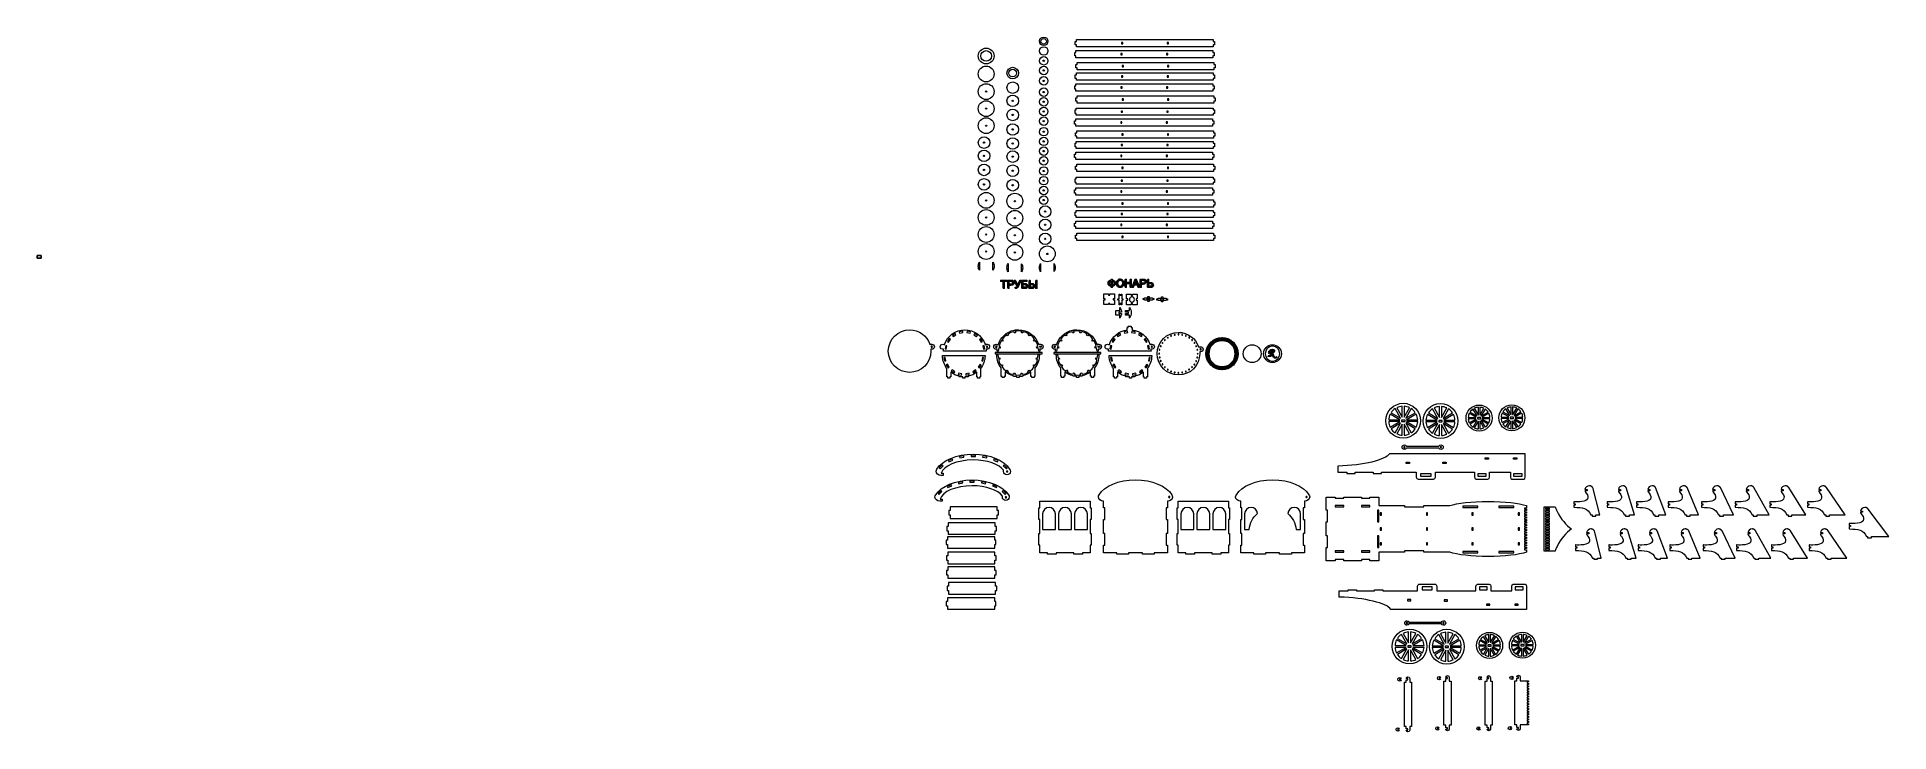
# Model space of a CAD drawing. Header units: centimetres. Extents: x -181 to 252, y -90 to 73.
import ezdxf

# ---------------------------------------------------------------- set-up
doc = ezdxf.new("R2010")
doc.units = ezdxf.units.CM
doc.header["$MEASUREMENT"] = 0
doc.header["$XCLIPFRAME"] = 0
doc.layers.add('layer 1', color=7, linetype='Continuous')
picture_1 = doc.add_image_def('image1.jpg', size_in_pixel=(4960, 3307))

msp = doc.modelspace()

# ---------------------------------------------------------------- linework, layer by layer
at = {"layer": 'layer 1', "color": 30, "lineweight": 20}
for points in [[(43.03256, -1.36239), (53.9992, -1.36239), (53.9992, -1.06239), (43.03256, -1.06239), (43.03256, -1.36239)], [(56.74087, -1.36239), (67.70751, -1.36239), (67.70751, -1.06239), (56.74087, -1.06239), (56.74087, -1.36239)]]:
    msp.add_lwpolyline(points, close=True, dxfattribs=at)
at = {"layer": 'layer 1', "color": 250, "lineweight": 20}
for centre, major_axis in [((40.90502, 68.27436), (0, 1.85)), ((40.90501, 68.27436), (0, 1.25)), ((54.36485, 71.70386), (0, 1)), ((54.36485, 69.44135), (0, 1)), ((54.36484, 71.70386), (0, 0.64044)), ((40.90502, 64.0766), (0, 1.85)), ((47.10641, 64.27337), (0, 1.35)), ((47.10641, 64.27337), (0, 0.90044)), ((54.36485, 67.16489), (0, 1)), ((54.36485, 64.90238), (0, 1)), ((54.36484, 67.16489), (0, 0.15)), ((54.36484, 64.90238), (0, 0.15)), ((40.90502, 59.94473), (0, 1.85)), ((47.10641, 60.86269), (0, 1.35)), ((54.36485, 62.43685), (0, 1)), ((54.36485, 59.83207), (0, 1)), ((54.36484, 62.43685), (0, 0.15)), ((40.90502, 55.95424), (0, 1.85)), ((40.90501, 59.94473), (0, 0.15)), ((47.10641, 57.77996), (0, 1.35)), ((47.1064, 57.77996), (0, 0.15)), ((54.36485, 57.56956), (0, 1)), ((54.36484, 59.83207), (0, 0.15)), ((54.36484, 57.56956), (0, 0.15)), ((40.90502, 51.96792), (0, 1.85)), ((40.90501, 55.95424), (0, 0.15)), ((40.90501, 51.96792), (0, 0.15)), ((47.10641, 54.48164), (0, 1.35)), ((47.10641, 51.08978), (0, 1.35)), ((47.1064, 54.48164), (0, 0.15)), ((54.36485, 55.2931), (0, 1)), ((54.36485, 53.03059), (0, 1)), ((54.36484, 55.2931), (0, 0.15)), ((54.36484, 53.03059), (0, 0.15)), ((40.40502, 48.00735), (0, 1.35)), ((40.40501, 48.00735), (0, 0.15)), ((47.10641, 47.81028), (0, 1.35)), ((47.1064, 51.08978), (0, 0.15)), ((47.1064, 47.81028), (0, 0.15)), ((54.36485, 50.56506), (0, 1)), ((54.36485, 48.30255), (0, 1)), ((54.36484, 50.56506), (0, 0.15)), ((54.36484, 48.30255), (0, 0.15)), ((40.40502, 44.92462), (0, 1.35)), ((40.40501, 44.92462), (0, 0.15)), ((47.10641, 44.72755), (0, 1.35)), ((47.1064, 44.72755), (0, 0.15)), ((54.36485, 46.02609), (0, 1)), ((54.36485, 43.76358), (0, 1)), ((54.36484, 46.02609), (0, 0.15)), ((54.36484, 43.76358), (0, 0.15)), ((40.40502, 41.6263), (0, 1.35)), ((40.40502, 38.23444), (0, 1.35)), ((40.40501, 41.6263), (0, 0.15)), ((47.10641, 41.42923), (0, 1.35)), ((47.10641, 38.03737), (0, 1.35)), ((47.1064, 41.42923), (0, 0.15)), ((54.36485, 41.36864), (0, 1)), ((54.36485, 39.10613), (0, 1)), ((54.36484, 41.36864), (0, 0.15)), ((54.36484, 39.10613), (0, 0.15)), ((40.90502, 34.49581), (0, 1.85)), ((40.40501, 38.23444), (0, 0.15)), ((47.60641, 34.29874), (0, 1.85)), ((47.1064, 38.03737), (0, 0.15)), ((54.36485, 36.82967), (0, 1)), ((54.36485, 34.56716), (0, 1)), ((54.36484, 36.82967), (0, 0.15)), ((54.36484, 34.56716), (0, 0.15)), ((40.90502, 30.50949), (0, 1.85)), ((40.90501, 34.49581), (0, 0.15)), ((40.90501, 30.50949), (0, 0.15)), ((47.60641, 30.31242), (0, 1.85)), ((47.6064, 34.29874), (0, 0.15)), ((47.6064, 30.31242), (0, 0.15)), ((54.71485, 31.87191), (0, 1.35)), ((54.71484, 31.87191), (0, 0.15)), ((40.90502, 26.519), (0, 1.85)), ((40.90501, 26.519), (0, 0.15)), ((47.60641, 26.32193), (0, 1.85)), ((47.6064, 26.32193), (0, 0.15)), ((54.71485, 28.78918), (0, 1.35)), ((54.71485, 25.49086), (0, 1.35)), ((54.71484, 28.78918), (0, 0.15)), ((40.90502, 22.53268), (0, 1.85)), ((40.90501, 22.53268), (0, 0.15)), ((47.60641, 22.33561), (0, 1.85)), ((47.6064, 22.33561), (0, 0.15)), ((55.21485, 21.97713), (0, 1.85)), ((54.71484, 25.49086), (0, 0.15)), ((55.21484, 21.97713), (0, 0.15))]:
    msp.add_ellipse(centre, major_axis=major_axis, ratio=1, dxfattribs=at)
at = {"layer": 'layer 1', "color": 114, "lineweight": 20}
for centre, major_axis in [((96.08505, -1.36237), (0, 3.75)), ((103.13491, -1.36239), (0, 2.09127))]:
    msp.add_ellipse(centre, major_axis=major_axis, ratio=1, dxfattribs=at)
at = {"layer": 'layer 1', "color": 114, "lineweight": 100}
msp.add_ellipse((96.08505, -1.36237), major_axis=(0, 3.4), ratio=1, dxfattribs=at)
at = {"layer": 'layer 1', "color": 231, "lineweight": 9}
for points, knots in [([(93.91508, 69.54261), (93.91508, 69.54261), (61.91741, 69.54261), (61.91741, 69.54261), (61.91741, 69.54261), (61.91741, 69.54261), (61.91743, 69.09263), (61.91743, 69.09263), (61.91743, 69.09263), (61.91743, 69.09263), (61.61743, 69.09262), (61.61743, 69.09262), (61.61743, 69.09262), (61.61743, 69.09262), (61.61743, 68.29262), (61.61743, 68.29262), (61.61743, 68.29262), (61.61743, 68.29262), (61.91741, 68.29262), (61.91741, 68.29262), (61.91741, 68.29262), (61.91741, 68.29262), (61.91741, 67.84263), (61.91741, 67.84263), (61.91741, 67.84263), (61.91741, 67.84263), (93.91508, 67.84263), (93.91508, 67.84263), (93.91508, 67.84263), (93.91508, 67.84263), (93.91508, 68.29261), (93.91508, 68.29261), (93.91508, 68.29261), (93.91508, 68.29261), (94.21506, 68.29261), (94.21506, 68.29261), (94.21506, 68.29261), (94.21506, 68.29261), (94.21508, 69.09262), (94.21508, 69.09262), (94.21508, 69.09262), (94.21508, 69.09262), (93.91508, 69.09261), (93.91508, 69.09261), (93.91508, 69.09261), (93.91508, 69.09261), (93.91508, 69.54261), (93.91508, 69.54261)], [0, 0, 0, 0, 0.076923077, 0.076923077, 0.076923077, 0.076923077, 0.153846154, 0.153846154, 0.153846154, 0.153846154, 0.230769231, 0.230769231, 0.230769231, 0.230769231, 0.307692308, 0.307692308, 0.307692308, 0.307692308, 0.384615385, 0.384615385, 0.384615385, 0.384615385, 0.461538462, 0.461538462, 0.461538462, 0.461538462, 0.538461538, 0.538461538, 0.538461538, 0.538461538, 0.615384615, 0.615384615, 0.615384615, 0.615384615, 0.692307692, 0.692307692, 0.692307692, 0.692307692, 0.769230769, 0.769230769, 0.769230769, 0.769230769, 0.846153846, 0.846153846, 0.846153846, 0.846153846, 1, 1, 1, 1]), ([(94.04975, 72.10062), (94.04975, 72.10062), (62.05208, 72.10062), (62.05208, 72.10062), (62.05208, 72.10062), (62.05208, 72.10062), (62.0521, 71.65064), (62.0521, 71.65064), (62.0521, 71.65064), (62.0521, 71.65064), (61.7521, 71.65063), (61.7521, 71.65063), (61.7521, 71.65063), (61.7521, 71.65063), (61.7521, 70.85063), (61.7521, 70.85063), (61.7521, 70.85063), (61.7521, 70.85063), (62.05208, 70.85063), (62.05208, 70.85063), (62.05208, 70.85063), (62.05208, 70.85063), (62.05208, 70.40064), (62.05208, 70.40064), (62.05208, 70.40064), (62.05208, 70.40064), (94.04975, 70.40064), (94.04975, 70.40064), (94.04975, 70.40064), (94.04975, 70.40064), (94.04975, 70.85062), (94.04975, 70.85062), (94.04975, 70.85062), (94.04975, 70.85062), (94.34973, 70.85062), (94.34973, 70.85062), (94.34973, 70.85062), (94.34973, 70.85062), (94.34975, 71.65063), (94.34975, 71.65063), (94.34975, 71.65063), (94.34975, 71.65063), (94.04975, 71.65062), (94.04975, 71.65062), (94.04975, 71.65062), (94.04975, 71.65062), (94.04975, 72.10062), (94.04975, 72.10062)], [0, 0, 0, 0, 0.076923077, 0.076923077, 0.076923077, 0.076923077, 0.153846154, 0.153846154, 0.153846154, 0.153846154, 0.230769231, 0.230769231, 0.230769231, 0.230769231, 0.307692308, 0.307692308, 0.307692308, 0.307692308, 0.384615385, 0.384615385, 0.384615385, 0.384615385, 0.461538462, 0.461538462, 0.461538462, 0.461538462, 0.538461538, 0.538461538, 0.538461538, 0.538461538, 0.615384615, 0.615384615, 0.615384615, 0.615384615, 0.692307692, 0.692307692, 0.692307692, 0.692307692, 0.769230769, 0.769230769, 0.769230769, 0.769230769, 0.846153846, 0.846153846, 0.846153846, 0.846153846, 1, 1, 1, 1]), ([(72.56878, 71.10063), (72.56878, 71.10063), (72.56878, 71.40063), (72.56878, 71.40063), (72.56878, 71.40063), (72.56878, 71.40063), (72.86877, 71.40063), (72.86877, 71.40063), (72.86877, 71.40063), (72.86877, 71.40063), (72.86876, 71.10063), (72.86876, 71.10063), (72.86876, 71.10063), (72.86876, 71.10063), (72.56878, 71.10063), (72.56878, 71.10063)], [0, 0, 0, 0, 0.2, 0.2, 0.2, 0.2, 0.4, 0.4, 0.4, 0.4, 0.6, 0.6, 0.6, 0.6, 1, 1, 1, 1]), ([(83.23545, 71.10063), (83.23545, 71.10063), (83.23545, 71.40063), (83.23545, 71.40063), (83.23545, 71.40063), (83.23545, 71.40063), (83.53544, 71.40063), (83.53544, 71.40063), (83.53544, 71.40063), (83.53544, 71.40063), (83.53543, 71.10063), (83.53543, 71.10063), (83.53543, 71.10063), (83.53543, 71.10063), (83.23545, 71.10063), (83.23545, 71.10063)], [0, 0, 0, 0, 0.2, 0.2, 0.2, 0.2, 0.4, 0.4, 0.4, 0.4, 0.6, 0.6, 0.6, 0.6, 1, 1, 1, 1]), ([(94.17744, 66.74374), (94.17744, 66.74374), (62.17977, 66.74374), (62.17977, 66.74374), (62.17977, 66.74374), (62.17977, 66.74374), (62.17979, 66.29376), (62.17979, 66.29376), (62.17979, 66.29376), (62.17979, 66.29376), (61.87979, 66.29375), (61.87979, 66.29375), (61.87979, 66.29375), (61.87979, 66.29375), (61.87979, 65.49375), (61.87979, 65.49375), (61.87979, 65.49375), (61.87979, 65.49375), (62.17977, 65.49375), (62.17977, 65.49375), (62.17977, 65.49375), (62.17977, 65.49375), (62.17977, 65.04376), (62.17977, 65.04376), (62.17977, 65.04376), (62.17977, 65.04376), (94.17744, 65.04376), (94.17744, 65.04376), (94.17744, 65.04376), (94.17744, 65.04376), (94.17744, 65.49374), (94.17744, 65.49374), (94.17744, 65.49374), (94.17744, 65.49374), (94.47742, 65.49374), (94.47742, 65.49374), (94.47742, 65.49374), (94.47742, 65.49374), (94.47744, 66.29375), (94.47744, 66.29375), (94.47744, 66.29375), (94.47744, 66.29375), (94.17744, 66.29374), (94.17744, 66.29374), (94.17744, 66.29374), (94.17744, 66.29374), (94.17744, 66.74374), (94.17744, 66.74374)], [0, 0, 0, 0, 0.076923077, 0.076923077, 0.076923077, 0.076923077, 0.153846154, 0.153846154, 0.153846154, 0.153846154, 0.230769231, 0.230769231, 0.230769231, 0.230769231, 0.307692308, 0.307692308, 0.307692308, 0.307692308, 0.384615385, 0.384615385, 0.384615385, 0.384615385, 0.461538462, 0.461538462, 0.461538462, 0.461538462, 0.538461538, 0.538461538, 0.538461538, 0.538461538, 0.615384615, 0.615384615, 0.615384615, 0.615384615, 0.692307692, 0.692307692, 0.692307692, 0.692307692, 0.769230769, 0.769230769, 0.769230769, 0.769230769, 0.846153846, 0.846153846, 0.846153846, 0.846153846, 1, 1, 1, 1]), ([(72.43411, 68.54262), (72.43411, 68.54262), (72.43411, 68.84262), (72.43411, 68.84262), (72.43411, 68.84262), (72.43411, 68.84262), (72.7341, 68.84262), (72.7341, 68.84262), (72.7341, 68.84262), (72.7341, 68.84262), (72.73409, 68.54262), (72.73409, 68.54262), (72.73409, 68.54262), (72.73409, 68.54262), (72.43411, 68.54262), (72.43411, 68.54262)], [0, 0, 0, 0, 0.2, 0.2, 0.2, 0.2, 0.4, 0.4, 0.4, 0.4, 0.6, 0.6, 0.6, 0.6, 1, 1, 1, 1]), ([(72.69647, 65.74375), (72.69647, 65.74375), (72.69647, 66.04375), (72.69647, 66.04375), (72.69647, 66.04375), (72.69647, 66.04375), (72.99646, 66.04375), (72.99646, 66.04375), (72.99646, 66.04375), (72.99646, 66.04375), (72.99645, 65.74375), (72.99645, 65.74375), (72.99645, 65.74375), (72.99645, 65.74375), (72.69647, 65.74375), (72.69647, 65.74375)], [0, 0, 0, 0, 0.2, 0.2, 0.2, 0.2, 0.4, 0.4, 0.4, 0.4, 0.6, 0.6, 0.6, 0.6, 1, 1, 1, 1]), ([(83.10078, 68.54262), (83.10078, 68.54262), (83.10078, 68.84262), (83.10078, 68.84262), (83.10078, 68.84262), (83.10078, 68.84262), (83.40077, 68.84262), (83.40077, 68.84262), (83.40077, 68.84262), (83.40077, 68.84262), (83.40076, 68.54262), (83.40076, 68.54262), (83.40076, 68.54262), (83.40076, 68.54262), (83.10078, 68.54262), (83.10078, 68.54262)], [0, 0, 0, 0, 0.2, 0.2, 0.2, 0.2, 0.4, 0.4, 0.4, 0.4, 0.6, 0.6, 0.6, 0.6, 1, 1, 1, 1]), ([(83.36314, 65.74375), (83.36314, 65.74375), (83.36314, 66.04375), (83.36314, 66.04375), (83.36314, 66.04375), (83.36314, 66.04375), (83.66313, 66.04375), (83.66313, 66.04375), (83.66313, 66.04375), (83.66313, 66.04375), (83.66312, 65.74375), (83.66312, 65.74375), (83.66312, 65.74375), (83.66312, 65.74375), (83.36314, 65.74375), (83.36314, 65.74375)], [0, 0, 0, 0, 0.2, 0.2, 0.2, 0.2, 0.4, 0.4, 0.4, 0.4, 0.6, 0.6, 0.6, 0.6, 1, 1, 1, 1]), ([(93.91508, 61.7374), (93.91508, 61.7374), (61.91741, 61.7374), (61.91741, 61.7374), (61.91741, 61.7374), (61.91741, 61.7374), (61.91743, 61.28742), (61.91743, 61.28742), (61.91743, 61.28742), (61.91743, 61.28742), (61.61743, 61.28741), (61.61743, 61.28741), (61.61743, 61.28741), (61.61743, 61.28741), (61.61743, 60.48741), (61.61743, 60.48741), (61.61743, 60.48741), (61.61743, 60.48741), (61.91741, 60.48741), (61.91741, 60.48741), (61.91741, 60.48741), (61.91741, 60.48741), (61.91741, 60.03742), (61.91741, 60.03742), (61.91741, 60.03742), (61.91741, 60.03742), (93.91508, 60.03742), (93.91508, 60.03742), (93.91508, 60.03742), (93.91508, 60.03742), (93.91508, 60.4874), (93.91508, 60.4874), (93.91508, 60.4874), (93.91508, 60.4874), (94.21506, 60.4874), (94.21506, 60.4874), (94.21506, 60.4874), (94.21506, 60.4874), (94.21508, 61.28741), (94.21508, 61.28741), (94.21508, 61.28741), (94.21508, 61.28741), (93.91508, 61.2874), (93.91508, 61.2874), (93.91508, 61.2874), (93.91508, 61.2874), (93.91508, 61.7374), (93.91508, 61.7374)], [0, 0, 0, 0, 0.076923077, 0.076923077, 0.076923077, 0.076923077, 0.153846154, 0.153846154, 0.153846154, 0.153846154, 0.230769231, 0.230769231, 0.230769231, 0.230769231, 0.307692308, 0.307692308, 0.307692308, 0.307692308, 0.384615385, 0.384615385, 0.384615385, 0.384615385, 0.461538462, 0.461538462, 0.461538462, 0.461538462, 0.538461538, 0.538461538, 0.538461538, 0.538461538, 0.615384615, 0.615384615, 0.615384615, 0.615384615, 0.692307692, 0.692307692, 0.692307692, 0.692307692, 0.769230769, 0.769230769, 0.769230769, 0.769230769, 0.846153846, 0.846153846, 0.846153846, 0.846153846, 1, 1, 1, 1]), ([(94.04975, 64.29541), (94.04975, 64.29541), (62.05208, 64.29541), (62.05208, 64.29541), (62.05208, 64.29541), (62.05208, 64.29541), (62.0521, 63.84543), (62.0521, 63.84543), (62.0521, 63.84543), (62.0521, 63.84543), (61.7521, 63.84542), (61.7521, 63.84542), (61.7521, 63.84542), (61.7521, 63.84542), (61.7521, 63.04542), (61.7521, 63.04542), (61.7521, 63.04542), (61.7521, 63.04542), (62.05208, 63.04542), (62.05208, 63.04542), (62.05208, 63.04542), (62.05208, 63.04542), (62.05208, 62.59543), (62.05208, 62.59543), (62.05208, 62.59543), (62.05208, 62.59543), (94.04975, 62.59543), (94.04975, 62.59543), (94.04975, 62.59543), (94.04975, 62.59543), (94.04975, 63.04541), (94.04975, 63.04541), (94.04975, 63.04541), (94.04975, 63.04541), (94.34973, 63.04541), (94.34973, 63.04541), (94.34973, 63.04541), (94.34973, 63.04541), (94.34975, 63.84542), (94.34975, 63.84542), (94.34975, 63.84542), (94.34975, 63.84542), (94.04975, 63.84541), (94.04975, 63.84541), (94.04975, 63.84541), (94.04975, 63.84541), (94.04975, 64.29541), (94.04975, 64.29541)], [0, 0, 0, 0, 0.076923077, 0.076923077, 0.076923077, 0.076923077, 0.153846154, 0.153846154, 0.153846154, 0.153846154, 0.230769231, 0.230769231, 0.230769231, 0.230769231, 0.307692308, 0.307692308, 0.307692308, 0.307692308, 0.384615385, 0.384615385, 0.384615385, 0.384615385, 0.461538462, 0.461538462, 0.461538462, 0.461538462, 0.538461538, 0.538461538, 0.538461538, 0.538461538, 0.615384615, 0.615384615, 0.615384615, 0.615384615, 0.692307692, 0.692307692, 0.692307692, 0.692307692, 0.769230769, 0.769230769, 0.769230769, 0.769230769, 0.846153846, 0.846153846, 0.846153846, 0.846153846, 1, 1, 1, 1]), ([(72.43411, 60.73741), (72.43411, 60.73741), (72.43411, 61.03741), (72.43411, 61.03741), (72.43411, 61.03741), (72.43411, 61.03741), (72.7341, 61.03741), (72.7341, 61.03741), (72.7341, 61.03741), (72.7341, 61.03741), (72.73409, 60.73741), (72.73409, 60.73741), (72.73409, 60.73741), (72.73409, 60.73741), (72.43411, 60.73741), (72.43411, 60.73741)], [0, 0, 0, 0, 0.2, 0.2, 0.2, 0.2, 0.4, 0.4, 0.4, 0.4, 0.6, 0.6, 0.6, 0.6, 1, 1, 1, 1]), ([(72.56878, 63.29542), (72.56878, 63.29542), (72.56878, 63.59542), (72.56878, 63.59542), (72.56878, 63.59542), (72.56878, 63.59542), (72.86877, 63.59542), (72.86877, 63.59542), (72.86877, 63.59542), (72.86877, 63.59542), (72.86876, 63.29542), (72.86876, 63.29542), (72.86876, 63.29542), (72.86876, 63.29542), (72.56878, 63.29542), (72.56878, 63.29542)], [0, 0, 0, 0, 0.2, 0.2, 0.2, 0.2, 0.4, 0.4, 0.4, 0.4, 0.6, 0.6, 0.6, 0.6, 1, 1, 1, 1]), ([(83.10078, 60.73741), (83.10078, 60.73741), (83.10078, 61.03741), (83.10078, 61.03741), (83.10078, 61.03741), (83.10078, 61.03741), (83.40077, 61.03741), (83.40077, 61.03741), (83.40077, 61.03741), (83.40077, 61.03741), (83.40076, 60.73741), (83.40076, 60.73741), (83.40076, 60.73741), (83.40076, 60.73741), (83.10078, 60.73741), (83.10078, 60.73741)], [0, 0, 0, 0, 0.2, 0.2, 0.2, 0.2, 0.4, 0.4, 0.4, 0.4, 0.6, 0.6, 0.6, 0.6, 1, 1, 1, 1]), ([(83.23545, 63.29542), (83.23545, 63.29542), (83.23545, 63.59542), (83.23545, 63.59542), (83.23545, 63.59542), (83.23545, 63.59542), (83.53544, 63.59542), (83.53544, 63.59542), (83.53544, 63.59542), (83.53544, 63.59542), (83.53543, 63.29542), (83.53543, 63.29542), (83.53543, 63.29542), (83.53543, 63.29542), (83.23545, 63.29542), (83.23545, 63.29542)], [0, 0, 0, 0, 0.2, 0.2, 0.2, 0.2, 0.4, 0.4, 0.4, 0.4, 0.6, 0.6, 0.6, 0.6, 1, 1, 1, 1]), ([(94.17744, 58.93853), (94.17744, 58.93853), (62.17977, 58.93853), (62.17977, 58.93853), (62.17977, 58.93853), (62.17977, 58.93853), (62.17979, 58.48855), (62.17979, 58.48855), (62.17979, 58.48855), (62.17979, 58.48855), (61.87979, 58.48854), (61.87979, 58.48854), (61.87979, 58.48854), (61.87979, 58.48854), (61.87979, 57.68854), (61.87979, 57.68854), (61.87979, 57.68854), (61.87979, 57.68854), (62.17977, 57.68854), (62.17977, 57.68854), (62.17977, 57.68854), (62.17977, 57.68854), (62.17977, 57.23855), (62.17977, 57.23855), (62.17977, 57.23855), (62.17977, 57.23855), (94.17744, 57.23855), (94.17744, 57.23855), (94.17744, 57.23855), (94.17744, 57.23855), (94.17744, 57.68853), (94.17744, 57.68853), (94.17744, 57.68853), (94.17744, 57.68853), (94.47742, 57.68853), (94.47742, 57.68853), (94.47742, 57.68853), (94.47742, 57.68853), (94.47744, 58.48854), (94.47744, 58.48854), (94.47744, 58.48854), (94.47744, 58.48854), (94.17744, 58.48853), (94.17744, 58.48853), (94.17744, 58.48853), (94.17744, 58.48853), (94.17744, 58.93853), (94.17744, 58.93853)], [0, 0, 0, 0, 0.076923077, 0.076923077, 0.076923077, 0.076923077, 0.153846154, 0.153846154, 0.153846154, 0.153846154, 0.230769231, 0.230769231, 0.230769231, 0.230769231, 0.307692308, 0.307692308, 0.307692308, 0.307692308, 0.384615385, 0.384615385, 0.384615385, 0.384615385, 0.461538462, 0.461538462, 0.461538462, 0.461538462, 0.538461538, 0.538461538, 0.538461538, 0.538461538, 0.615384615, 0.615384615, 0.615384615, 0.615384615, 0.692307692, 0.692307692, 0.692307692, 0.692307692, 0.769230769, 0.769230769, 0.769230769, 0.769230769, 0.846153846, 0.846153846, 0.846153846, 0.846153846, 1, 1, 1, 1]), ([(72.69647, 57.93854), (72.69647, 57.93854), (72.69647, 58.23854), (72.69647, 58.23854), (72.69647, 58.23854), (72.69647, 58.23854), (72.99646, 58.23854), (72.99646, 58.23854), (72.99646, 58.23854), (72.99646, 58.23854), (72.99645, 57.93854), (72.99645, 57.93854), (72.99645, 57.93854), (72.99645, 57.93854), (72.69647, 57.93854), (72.69647, 57.93854)], [0, 0, 0, 0, 0.2, 0.2, 0.2, 0.2, 0.4, 0.4, 0.4, 0.4, 0.6, 0.6, 0.6, 0.6, 1, 1, 1, 1]), ([(83.36314, 57.93854), (83.36314, 57.93854), (83.36314, 58.23854), (83.36314, 58.23854), (83.36314, 58.23854), (83.36314, 58.23854), (83.66313, 58.23854), (83.66313, 58.23854), (83.66313, 58.23854), (83.66313, 58.23854), (83.66312, 57.93854), (83.66312, 57.93854), (83.66312, 57.93854), (83.66312, 57.93854), (83.36314, 57.93854), (83.36314, 57.93854)], [0, 0, 0, 0, 0.2, 0.2, 0.2, 0.2, 0.4, 0.4, 0.4, 0.4, 0.6, 0.6, 0.6, 0.6, 1, 1, 1, 1]), ([(93.85242, 53.54401), (93.85242, 53.54401), (61.85475, 53.54401), (61.85475, 53.54401), (61.85475, 53.54401), (61.85475, 53.54401), (61.85477, 53.09403), (61.85477, 53.09403), (61.85477, 53.09403), (61.85477, 53.09403), (61.55477, 53.09402), (61.55477, 53.09402), (61.55477, 53.09402), (61.55477, 53.09402), (61.55477, 52.29402), (61.55477, 52.29402), (61.55477, 52.29402), (61.55477, 52.29402), (61.85475, 52.29402), (61.85475, 52.29402), (61.85475, 52.29402), (61.85475, 52.29402), (61.85475, 51.84403), (61.85475, 51.84403), (61.85475, 51.84403), (61.85475, 51.84403), (93.85242, 51.84403), (93.85242, 51.84403), (93.85242, 51.84403), (93.85242, 51.84403), (93.85242, 52.29401), (93.85242, 52.29401), (93.85242, 52.29401), (93.85242, 52.29401), (94.1524, 52.29401), (94.1524, 52.29401), (94.1524, 52.29401), (94.1524, 52.29401), (94.15242, 53.09402), (94.15242, 53.09402), (94.15242, 53.09402), (94.15242, 53.09402), (93.85242, 53.09401), (93.85242, 53.09401), (93.85242, 53.09401), (93.85242, 53.09401), (93.85242, 53.54401), (93.85242, 53.54401)], [0, 0, 0, 0, 0.076923077, 0.076923077, 0.076923077, 0.076923077, 0.153846154, 0.153846154, 0.153846154, 0.153846154, 0.230769231, 0.230769231, 0.230769231, 0.230769231, 0.307692308, 0.307692308, 0.307692308, 0.307692308, 0.384615385, 0.384615385, 0.384615385, 0.384615385, 0.461538462, 0.461538462, 0.461538462, 0.461538462, 0.538461538, 0.538461538, 0.538461538, 0.538461538, 0.615384615, 0.615384615, 0.615384615, 0.615384615, 0.692307692, 0.692307692, 0.692307692, 0.692307692, 0.769230769, 0.769230769, 0.769230769, 0.769230769, 0.846153846, 0.846153846, 0.846153846, 0.846153846, 1, 1, 1, 1]), ([(93.98709, 56.10202), (93.98709, 56.10202), (61.98942, 56.10202), (61.98942, 56.10202), (61.98942, 56.10202), (61.98942, 56.10202), (61.98944, 55.65204), (61.98944, 55.65204), (61.98944, 55.65204), (61.98944, 55.65204), (61.68944, 55.65203), (61.68944, 55.65203), (61.68944, 55.65203), (61.68944, 55.65203), (61.68944, 54.85203), (61.68944, 54.85203), (61.68944, 54.85203), (61.68944, 54.85203), (61.98942, 54.85203), (61.98942, 54.85203), (61.98942, 54.85203), (61.98942, 54.85203), (61.98942, 54.40204), (61.98942, 54.40204), (61.98942, 54.40204), (61.98942, 54.40204), (93.98709, 54.40204), (93.98709, 54.40204), (93.98709, 54.40204), (93.98709, 54.40204), (93.98709, 54.85202), (93.98709, 54.85202), (93.98709, 54.85202), (93.98709, 54.85202), (94.28707, 54.85202), (94.28707, 54.85202), (94.28707, 54.85202), (94.28707, 54.85202), (94.28709, 55.65203), (94.28709, 55.65203), (94.28709, 55.65203), (94.28709, 55.65203), (93.98709, 55.65202), (93.98709, 55.65202), (93.98709, 55.65202), (93.98709, 55.65202), (93.98709, 56.10202), (93.98709, 56.10202)], [0, 0, 0, 0, 0.076923077, 0.076923077, 0.076923077, 0.076923077, 0.153846154, 0.153846154, 0.153846154, 0.153846154, 0.230769231, 0.230769231, 0.230769231, 0.230769231, 0.307692308, 0.307692308, 0.307692308, 0.307692308, 0.384615385, 0.384615385, 0.384615385, 0.384615385, 0.461538462, 0.461538462, 0.461538462, 0.461538462, 0.538461538, 0.538461538, 0.538461538, 0.538461538, 0.615384615, 0.615384615, 0.615384615, 0.615384615, 0.692307692, 0.692307692, 0.692307692, 0.692307692, 0.769230769, 0.769230769, 0.769230769, 0.769230769, 0.846153846, 0.846153846, 0.846153846, 0.846153846, 1, 1, 1, 1]), ([(72.37145, 52.54402), (72.37145, 52.54402), (72.37145, 52.84402), (72.37145, 52.84402), (72.37145, 52.84402), (72.37145, 52.84402), (72.67144, 52.84402), (72.67144, 52.84402), (72.67144, 52.84402), (72.67144, 52.84402), (72.67143, 52.54402), (72.67143, 52.54402), (72.67143, 52.54402), (72.67143, 52.54402), (72.37145, 52.54402), (72.37145, 52.54402)], [0, 0, 0, 0, 0.2, 0.2, 0.2, 0.2, 0.4, 0.4, 0.4, 0.4, 0.6, 0.6, 0.6, 0.6, 1, 1, 1, 1]), ([(72.50612, 55.10203), (72.50612, 55.10203), (72.50612, 55.40203), (72.50612, 55.40203), (72.50612, 55.40203), (72.50612, 55.40203), (72.80611, 55.40203), (72.80611, 55.40203), (72.80611, 55.40203), (72.80611, 55.40203), (72.8061, 55.10203), (72.8061, 55.10203), (72.8061, 55.10203), (72.8061, 55.10203), (72.50612, 55.10203), (72.50612, 55.10203)], [0, 0, 0, 0, 0.2, 0.2, 0.2, 0.2, 0.4, 0.4, 0.4, 0.4, 0.6, 0.6, 0.6, 0.6, 1, 1, 1, 1]), ([(83.03812, 52.54402), (83.03812, 52.54402), (83.03812, 52.84402), (83.03812, 52.84402), (83.03812, 52.84402), (83.03812, 52.84402), (83.33811, 52.84402), (83.33811, 52.84402), (83.33811, 52.84402), (83.33811, 52.84402), (83.3381, 52.54402), (83.3381, 52.54402), (83.3381, 52.54402), (83.3381, 52.54402), (83.03812, 52.54402), (83.03812, 52.54402)], [0, 0, 0, 0, 0.2, 0.2, 0.2, 0.2, 0.4, 0.4, 0.4, 0.4, 0.6, 0.6, 0.6, 0.6, 1, 1, 1, 1]), ([(83.17279, 55.10203), (83.17279, 55.10203), (83.17279, 55.40203), (83.17279, 55.40203), (83.17279, 55.40203), (83.17279, 55.40203), (83.47278, 55.40203), (83.47278, 55.40203), (83.47278, 55.40203), (83.47278, 55.40203), (83.47277, 55.10203), (83.47277, 55.10203), (83.47277, 55.10203), (83.47277, 55.10203), (83.17279, 55.10203), (83.17279, 55.10203)], [0, 0, 0, 0, 0.2, 0.2, 0.2, 0.2, 0.4, 0.4, 0.4, 0.4, 0.6, 0.6, 0.6, 0.6, 1, 1, 1, 1]), ([(93.98709, 48.29681), (93.98709, 48.29681), (61.98942, 48.29681), (61.98942, 48.29681), (61.98942, 48.29681), (61.98942, 48.29681), (61.98944, 47.84683), (61.98944, 47.84683), (61.98944, 47.84683), (61.98944, 47.84683), (61.68944, 47.84682), (61.68944, 47.84682), (61.68944, 47.84682), (61.68944, 47.84682), (61.68944, 47.04682), (61.68944, 47.04682), (61.68944, 47.04682), (61.68944, 47.04682), (61.98942, 47.04682), (61.98942, 47.04682), (61.98942, 47.04682), (61.98942, 47.04682), (61.98942, 46.59683), (61.98942, 46.59683), (61.98942, 46.59683), (61.98942, 46.59683), (93.98709, 46.59683), (93.98709, 46.59683), (93.98709, 46.59683), (93.98709, 46.59683), (93.98709, 47.04681), (93.98709, 47.04681), (93.98709, 47.04681), (93.98709, 47.04681), (94.28707, 47.04681), (94.28707, 47.04681), (94.28707, 47.04681), (94.28707, 47.04681), (94.28709, 47.84682), (94.28709, 47.84682), (94.28709, 47.84682), (94.28709, 47.84682), (93.98709, 47.84681), (93.98709, 47.84681), (93.98709, 47.84681), (93.98709, 47.84681), (93.98709, 48.29681), (93.98709, 48.29681)], [0, 0, 0, 0, 0.076923077, 0.076923077, 0.076923077, 0.076923077, 0.153846154, 0.153846154, 0.153846154, 0.153846154, 0.230769231, 0.230769231, 0.230769231, 0.230769231, 0.307692308, 0.307692308, 0.307692308, 0.307692308, 0.384615385, 0.384615385, 0.384615385, 0.384615385, 0.461538462, 0.461538462, 0.461538462, 0.461538462, 0.538461538, 0.538461538, 0.538461538, 0.538461538, 0.615384615, 0.615384615, 0.615384615, 0.615384615, 0.692307692, 0.692307692, 0.692307692, 0.692307692, 0.769230769, 0.769230769, 0.769230769, 0.769230769, 0.846153846, 0.846153846, 0.846153846, 0.846153846, 1, 1, 1, 1]), ([(94.11478, 50.74514), (94.11478, 50.74514), (62.11711, 50.74514), (62.11711, 50.74514), (62.11711, 50.74514), (62.11711, 50.74514), (62.11713, 50.29516), (62.11713, 50.29516), (62.11713, 50.29516), (62.11713, 50.29516), (61.81713, 50.29515), (61.81713, 50.29515), (61.81713, 50.29515), (61.81713, 50.29515), (61.81713, 49.49515), (61.81713, 49.49515), (61.81713, 49.49515), (61.81713, 49.49515), (62.11711, 49.49515), (62.11711, 49.49515), (62.11711, 49.49515), (62.11711, 49.49515), (62.11711, 49.04516), (62.11711, 49.04516), (62.11711, 49.04516), (62.11711, 49.04516), (94.11478, 49.04516), (94.11478, 49.04516), (94.11478, 49.04516), (94.11478, 49.04516), (94.11478, 49.49514), (94.11478, 49.49514), (94.11478, 49.49514), (94.11478, 49.49514), (94.41476, 49.49514), (94.41476, 49.49514), (94.41476, 49.49514), (94.41476, 49.49514), (94.41478, 50.29515), (94.41478, 50.29515), (94.41478, 50.29515), (94.41478, 50.29515), (94.11478, 50.29514), (94.11478, 50.29514), (94.11478, 50.29514), (94.11478, 50.29514), (94.11478, 50.74514), (94.11478, 50.74514)], [0, 0, 0, 0, 0.076923077, 0.076923077, 0.076923077, 0.076923077, 0.153846154, 0.153846154, 0.153846154, 0.153846154, 0.230769231, 0.230769231, 0.230769231, 0.230769231, 0.307692308, 0.307692308, 0.307692308, 0.307692308, 0.384615385, 0.384615385, 0.384615385, 0.384615385, 0.461538462, 0.461538462, 0.461538462, 0.461538462, 0.538461538, 0.538461538, 0.538461538, 0.538461538, 0.615384615, 0.615384615, 0.615384615, 0.615384615, 0.692307692, 0.692307692, 0.692307692, 0.692307692, 0.769230769, 0.769230769, 0.769230769, 0.769230769, 0.846153846, 0.846153846, 0.846153846, 0.846153846, 1, 1, 1, 1]), ([(72.63381, 49.74515), (72.63381, 49.74515), (72.63381, 50.04515), (72.63381, 50.04515), (72.63381, 50.04515), (72.63381, 50.04515), (72.9338, 50.04515), (72.9338, 50.04515), (72.9338, 50.04515), (72.9338, 50.04515), (72.93379, 49.74515), (72.93379, 49.74515), (72.93379, 49.74515), (72.93379, 49.74515), (72.63381, 49.74515), (72.63381, 49.74515)], [0, 0, 0, 0, 0.2, 0.2, 0.2, 0.2, 0.4, 0.4, 0.4, 0.4, 0.6, 0.6, 0.6, 0.6, 1, 1, 1, 1]), ([(83.30048, 49.74515), (83.30048, 49.74515), (83.30048, 50.04515), (83.30048, 50.04515), (83.30048, 50.04515), (83.30048, 50.04515), (83.60047, 50.04515), (83.60047, 50.04515), (83.60047, 50.04515), (83.60047, 50.04515), (83.60046, 49.74515), (83.60046, 49.74515), (83.60046, 49.74515), (83.60046, 49.74515), (83.30048, 49.74515), (83.30048, 49.74515)], [0, 0, 0, 0, 0.2, 0.2, 0.2, 0.2, 0.4, 0.4, 0.4, 0.4, 0.6, 0.6, 0.6, 0.6, 1, 1, 1, 1]), ([(93.85242, 45.7388), (93.85242, 45.7388), (61.85475, 45.7388), (61.85475, 45.7388), (61.85475, 45.7388), (61.85475, 45.7388), (61.85477, 45.28882), (61.85477, 45.28882), (61.85477, 45.28882), (61.85477, 45.28882), (61.55477, 45.28881), (61.55477, 45.28881), (61.55477, 45.28881), (61.55477, 45.28881), (61.55477, 44.48881), (61.55477, 44.48881), (61.55477, 44.48881), (61.55477, 44.48881), (61.85475, 44.48881), (61.85475, 44.48881), (61.85475, 44.48881), (61.85475, 44.48881), (61.85475, 44.03882), (61.85475, 44.03882), (61.85475, 44.03882), (61.85475, 44.03882), (93.85242, 44.03882), (93.85242, 44.03882), (93.85242, 44.03882), (93.85242, 44.03882), (93.85242, 44.4888), (93.85242, 44.4888), (93.85242, 44.4888), (93.85242, 44.4888), (94.1524, 44.4888), (94.1524, 44.4888), (94.1524, 44.4888), (94.1524, 44.4888), (94.15242, 45.28881), (94.15242, 45.28881), (94.15242, 45.28881), (94.15242, 45.28881), (93.85242, 45.2888), (93.85242, 45.2888), (93.85242, 45.2888), (93.85242, 45.2888), (93.85242, 45.7388), (93.85242, 45.7388)], [0, 0, 0, 0, 0.076923077, 0.076923077, 0.076923077, 0.076923077, 0.153846154, 0.153846154, 0.153846154, 0.153846154, 0.230769231, 0.230769231, 0.230769231, 0.230769231, 0.307692308, 0.307692308, 0.307692308, 0.307692308, 0.384615385, 0.384615385, 0.384615385, 0.384615385, 0.461538462, 0.461538462, 0.461538462, 0.461538462, 0.538461538, 0.538461538, 0.538461538, 0.538461538, 0.615384615, 0.615384615, 0.615384615, 0.615384615, 0.692307692, 0.692307692, 0.692307692, 0.692307692, 0.769230769, 0.769230769, 0.769230769, 0.769230769, 0.846153846, 0.846153846, 0.846153846, 0.846153846, 1, 1, 1, 1]), ([(72.37145, 44.73881), (72.37145, 44.73881), (72.37145, 45.03881), (72.37145, 45.03881), (72.37145, 45.03881), (72.37145, 45.03881), (72.67144, 45.03881), (72.67144, 45.03881), (72.67144, 45.03881), (72.67144, 45.03881), (72.67143, 44.73881), (72.67143, 44.73881), (72.67143, 44.73881), (72.67143, 44.73881), (72.37145, 44.73881), (72.37145, 44.73881)], [0, 0, 0, 0, 0.2, 0.2, 0.2, 0.2, 0.4, 0.4, 0.4, 0.4, 0.6, 0.6, 0.6, 0.6, 1, 1, 1, 1]), ([(72.50612, 47.29682), (72.50612, 47.29682), (72.50612, 47.59682), (72.50612, 47.59682), (72.50612, 47.59682), (72.50612, 47.59682), (72.80611, 47.59682), (72.80611, 47.59682), (72.80611, 47.59682), (72.80611, 47.59682), (72.8061, 47.29682), (72.8061, 47.29682), (72.8061, 47.29682), (72.8061, 47.29682), (72.50612, 47.29682), (72.50612, 47.29682)], [0, 0, 0, 0, 0.2, 0.2, 0.2, 0.2, 0.4, 0.4, 0.4, 0.4, 0.6, 0.6, 0.6, 0.6, 1, 1, 1, 1]), ([(83.03812, 44.73881), (83.03812, 44.73881), (83.03812, 45.03881), (83.03812, 45.03881), (83.03812, 45.03881), (83.03812, 45.03881), (83.33811, 45.03881), (83.33811, 45.03881), (83.33811, 45.03881), (83.33811, 45.03881), (83.3381, 44.73881), (83.3381, 44.73881), (83.3381, 44.73881), (83.3381, 44.73881), (83.03812, 44.73881), (83.03812, 44.73881)], [0, 0, 0, 0, 0.2, 0.2, 0.2, 0.2, 0.4, 0.4, 0.4, 0.4, 0.6, 0.6, 0.6, 0.6, 1, 1, 1, 1]), ([(83.17279, 47.29682), (83.17279, 47.29682), (83.17279, 47.59682), (83.17279, 47.59682), (83.17279, 47.59682), (83.17279, 47.59682), (83.47278, 47.59682), (83.47278, 47.59682), (83.47278, 47.59682), (83.47278, 47.59682), (83.47277, 47.29682), (83.47277, 47.29682), (83.47277, 47.29682), (83.47277, 47.29682), (83.17279, 47.29682), (83.17279, 47.29682)], [0, 0, 0, 0, 0.2, 0.2, 0.2, 0.2, 0.4, 0.4, 0.4, 0.4, 0.6, 0.6, 0.6, 0.6, 1, 1, 1, 1]), ([(93.98709, 39.96152), (93.98709, 39.96152), (61.98942, 39.96152), (61.98942, 39.96152), (61.98942, 39.96152), (61.98942, 39.96152), (61.98944, 39.51154), (61.98944, 39.51154), (61.98944, 39.51154), (61.98944, 39.51154), (61.68944, 39.51153), (61.68944, 39.51153), (61.68944, 39.51153), (61.68944, 39.51153), (61.68944, 38.71153), (61.68944, 38.71153), (61.68944, 38.71153), (61.68944, 38.71153), (61.98942, 38.71153), (61.98942, 38.71153), (61.98942, 38.71153), (61.98942, 38.71153), (61.98942, 38.26154), (61.98942, 38.26154), (61.98942, 38.26154), (61.98942, 38.26154), (93.98709, 38.26154), (93.98709, 38.26154), (93.98709, 38.26154), (93.98709, 38.26154), (93.98709, 38.71152), (93.98709, 38.71152), (93.98709, 38.71152), (93.98709, 38.71152), (94.28707, 38.71152), (94.28707, 38.71152), (94.28707, 38.71152), (94.28707, 38.71152), (94.28709, 39.51153), (94.28709, 39.51153), (94.28709, 39.51153), (94.28709, 39.51153), (93.98709, 39.51152), (93.98709, 39.51152), (93.98709, 39.51152), (93.98709, 39.51152), (93.98709, 39.96152), (93.98709, 39.96152)], [0, 0, 0, 0, 0.076923077, 0.076923077, 0.076923077, 0.076923077, 0.153846154, 0.153846154, 0.153846154, 0.153846154, 0.230769231, 0.230769231, 0.230769231, 0.230769231, 0.307692308, 0.307692308, 0.307692308, 0.307692308, 0.384615385, 0.384615385, 0.384615385, 0.384615385, 0.461538462, 0.461538462, 0.461538462, 0.461538462, 0.538461538, 0.538461538, 0.538461538, 0.538461538, 0.615384615, 0.615384615, 0.615384615, 0.615384615, 0.692307692, 0.692307692, 0.692307692, 0.692307692, 0.769230769, 0.769230769, 0.769230769, 0.769230769, 0.846153846, 0.846153846, 0.846153846, 0.846153846, 1, 1, 1, 1]), ([(94.11478, 42.93993), (94.11478, 42.93993), (62.11711, 42.93993), (62.11711, 42.93993), (62.11711, 42.93993), (62.11711, 42.93993), (62.11713, 42.48995), (62.11713, 42.48995), (62.11713, 42.48995), (62.11713, 42.48995), (61.81713, 42.48994), (61.81713, 42.48994), (61.81713, 42.48994), (61.81713, 42.48994), (61.81713, 41.68994), (61.81713, 41.68994), (61.81713, 41.68994), (61.81713, 41.68994), (62.11711, 41.68994), (62.11711, 41.68994), (62.11711, 41.68994), (62.11711, 41.68994), (62.11711, 41.23995), (62.11711, 41.23995), (62.11711, 41.23995), (62.11711, 41.23995), (94.11478, 41.23995), (94.11478, 41.23995), (94.11478, 41.23995), (94.11478, 41.23995), (94.11478, 41.68993), (94.11478, 41.68993), (94.11478, 41.68993), (94.11478, 41.68993), (94.41476, 41.68993), (94.41476, 41.68993), (94.41476, 41.68993), (94.41476, 41.68993), (94.41478, 42.48994), (94.41478, 42.48994), (94.41478, 42.48994), (94.41478, 42.48994), (94.11478, 42.48993), (94.11478, 42.48993), (94.11478, 42.48993), (94.11478, 42.48993), (94.11478, 42.93993), (94.11478, 42.93993)], [0, 0, 0, 0, 0.076923077, 0.076923077, 0.076923077, 0.076923077, 0.153846154, 0.153846154, 0.153846154, 0.153846154, 0.230769231, 0.230769231, 0.230769231, 0.230769231, 0.307692308, 0.307692308, 0.307692308, 0.307692308, 0.384615385, 0.384615385, 0.384615385, 0.384615385, 0.461538462, 0.461538462, 0.461538462, 0.461538462, 0.538461538, 0.538461538, 0.538461538, 0.538461538, 0.615384615, 0.615384615, 0.615384615, 0.615384615, 0.692307692, 0.692307692, 0.692307692, 0.692307692, 0.769230769, 0.769230769, 0.769230769, 0.769230769, 0.846153846, 0.846153846, 0.846153846, 0.846153846, 1, 1, 1, 1]), ([(72.50612, 38.96153), (72.50612, 38.96153), (72.50612, 39.26153), (72.50612, 39.26153), (72.50612, 39.26153), (72.50612, 39.26153), (72.80611, 39.26153), (72.80611, 39.26153), (72.80611, 39.26153), (72.80611, 39.26153), (72.8061, 38.96153), (72.8061, 38.96153), (72.8061, 38.96153), (72.8061, 38.96153), (72.50612, 38.96153), (72.50612, 38.96153)], [0, 0, 0, 0, 0.2, 0.2, 0.2, 0.2, 0.4, 0.4, 0.4, 0.4, 0.6, 0.6, 0.6, 0.6, 1, 1, 1, 1]), ([(72.63381, 41.93994), (72.63381, 41.93994), (72.63381, 42.23994), (72.63381, 42.23994), (72.63381, 42.23994), (72.63381, 42.23994), (72.9338, 42.23994), (72.9338, 42.23994), (72.9338, 42.23994), (72.9338, 42.23994), (72.93379, 41.93994), (72.93379, 41.93994), (72.93379, 41.93994), (72.93379, 41.93994), (72.63381, 41.93994), (72.63381, 41.93994)], [0, 0, 0, 0, 0.2, 0.2, 0.2, 0.2, 0.4, 0.4, 0.4, 0.4, 0.6, 0.6, 0.6, 0.6, 1, 1, 1, 1]), ([(83.17279, 38.96153), (83.17279, 38.96153), (83.17279, 39.26153), (83.17279, 39.26153), (83.17279, 39.26153), (83.17279, 39.26153), (83.47278, 39.26153), (83.47278, 39.26153), (83.47278, 39.26153), (83.47278, 39.26153), (83.47277, 38.96153), (83.47277, 38.96153), (83.47277, 38.96153), (83.47277, 38.96153), (83.17279, 38.96153), (83.17279, 38.96153)], [0, 0, 0, 0, 0.2, 0.2, 0.2, 0.2, 0.4, 0.4, 0.4, 0.4, 0.6, 0.6, 0.6, 0.6, 1, 1, 1, 1]), ([(83.30048, 41.93994), (83.30048, 41.93994), (83.30048, 42.23994), (83.30048, 42.23994), (83.30048, 42.23994), (83.30048, 42.23994), (83.60047, 42.23994), (83.60047, 42.23994), (83.60047, 42.23994), (83.60047, 42.23994), (83.60046, 41.93994), (83.60046, 41.93994), (83.60046, 41.93994), (83.60046, 41.93994), (83.30048, 41.93994), (83.30048, 41.93994)], [0, 0, 0, 0, 0.2, 0.2, 0.2, 0.2, 0.4, 0.4, 0.4, 0.4, 0.6, 0.6, 0.6, 0.6, 1, 1, 1, 1]), ([(93.85242, 37.40351), (93.85242, 37.40351), (61.85475, 37.40351), (61.85475, 37.40351), (61.85475, 37.40351), (61.85475, 37.40351), (61.85477, 36.95353), (61.85477, 36.95353), (61.85477, 36.95353), (61.85477, 36.95353), (61.55477, 36.95352), (61.55477, 36.95352), (61.55477, 36.95352), (61.55477, 36.95352), (61.55477, 36.15352), (61.55477, 36.15352), (61.55477, 36.15352), (61.55477, 36.15352), (61.85475, 36.15352), (61.85475, 36.15352), (61.85475, 36.15352), (61.85475, 36.15352), (61.85475, 35.70353), (61.85475, 35.70353), (61.85475, 35.70353), (61.85475, 35.70353), (93.85242, 35.70353), (93.85242, 35.70353), (93.85242, 35.70353), (93.85242, 35.70353), (93.85242, 36.15351), (93.85242, 36.15351), (93.85242, 36.15351), (93.85242, 36.15351), (94.1524, 36.15351), (94.1524, 36.15351), (94.1524, 36.15351), (94.1524, 36.15351), (94.15242, 36.95352), (94.15242, 36.95352), (94.15242, 36.95352), (94.15242, 36.95352), (93.85242, 36.95351), (93.85242, 36.95351), (93.85242, 36.95351), (93.85242, 36.95351), (93.85242, 37.40351), (93.85242, 37.40351)], [0, 0, 0, 0, 0.076923077, 0.076923077, 0.076923077, 0.076923077, 0.153846154, 0.153846154, 0.153846154, 0.153846154, 0.230769231, 0.230769231, 0.230769231, 0.230769231, 0.307692308, 0.307692308, 0.307692308, 0.307692308, 0.384615385, 0.384615385, 0.384615385, 0.384615385, 0.461538462, 0.461538462, 0.461538462, 0.461538462, 0.538461538, 0.538461538, 0.538461538, 0.538461538, 0.615384615, 0.615384615, 0.615384615, 0.615384615, 0.692307692, 0.692307692, 0.692307692, 0.692307692, 0.769230769, 0.769230769, 0.769230769, 0.769230769, 0.846153846, 0.846153846, 0.846153846, 0.846153846, 1, 1, 1, 1]), ([(72.37145, 36.40352), (72.37145, 36.40352), (72.37145, 36.70352), (72.37145, 36.70352), (72.37145, 36.70352), (72.37145, 36.70352), (72.67144, 36.70352), (72.67144, 36.70352), (72.67144, 36.70352), (72.67144, 36.70352), (72.67143, 36.40352), (72.67143, 36.40352), (72.67143, 36.40352), (72.67143, 36.40352), (72.37145, 36.40352), (72.37145, 36.40352)], [0, 0, 0, 0, 0.2, 0.2, 0.2, 0.2, 0.4, 0.4, 0.4, 0.4, 0.6, 0.6, 0.6, 0.6, 1, 1, 1, 1]), ([(83.03812, 36.40352), (83.03812, 36.40352), (83.03812, 36.70352), (83.03812, 36.70352), (83.03812, 36.70352), (83.03812, 36.70352), (83.33811, 36.70352), (83.33811, 36.70352), (83.33811, 36.70352), (83.33811, 36.70352), (83.3381, 36.40352), (83.3381, 36.40352), (83.3381, 36.40352), (83.3381, 36.40352), (83.03812, 36.40352), (83.03812, 36.40352)], [0, 0, 0, 0, 0.2, 0.2, 0.2, 0.2, 0.4, 0.4, 0.4, 0.4, 0.6, 0.6, 0.6, 0.6, 1, 1, 1, 1]), ([(93.98709, 32.15631), (93.98709, 32.15631), (61.98942, 32.15631), (61.98942, 32.15631), (61.98942, 32.15631), (61.98942, 32.15631), (61.98944, 31.70633), (61.98944, 31.70633), (61.98944, 31.70633), (61.98944, 31.70633), (61.68944, 31.70632), (61.68944, 31.70632), (61.68944, 31.70632), (61.68944, 31.70632), (61.68944, 30.90632), (61.68944, 30.90632), (61.68944, 30.90632), (61.68944, 30.90632), (61.98942, 30.90632), (61.98942, 30.90632), (61.98942, 30.90632), (61.98942, 30.90632), (61.98942, 30.45633), (61.98942, 30.45633), (61.98942, 30.45633), (61.98942, 30.45633), (93.98709, 30.45633), (93.98709, 30.45633), (93.98709, 30.45633), (93.98709, 30.45633), (93.98709, 30.90631), (93.98709, 30.90631), (93.98709, 30.90631), (93.98709, 30.90631), (94.28707, 30.90631), (94.28707, 30.90631), (94.28707, 30.90631), (94.28707, 30.90631), (94.28709, 31.70632), (94.28709, 31.70632), (94.28709, 31.70632), (94.28709, 31.70632), (93.98709, 31.70631), (93.98709, 31.70631), (93.98709, 31.70631), (93.98709, 31.70631), (93.98709, 32.15631), (93.98709, 32.15631)], [0, 0, 0, 0, 0.076923077, 0.076923077, 0.076923077, 0.076923077, 0.153846154, 0.153846154, 0.153846154, 0.153846154, 0.230769231, 0.230769231, 0.230769231, 0.230769231, 0.307692308, 0.307692308, 0.307692308, 0.307692308, 0.384615385, 0.384615385, 0.384615385, 0.384615385, 0.461538462, 0.461538462, 0.461538462, 0.461538462, 0.538461538, 0.538461538, 0.538461538, 0.538461538, 0.615384615, 0.615384615, 0.615384615, 0.615384615, 0.692307692, 0.692307692, 0.692307692, 0.692307692, 0.769230769, 0.769230769, 0.769230769, 0.769230769, 0.846153846, 0.846153846, 0.846153846, 0.846153846, 1, 1, 1, 1]), ([(94.11478, 34.60464), (94.11478, 34.60464), (62.11711, 34.60464), (62.11711, 34.60464), (62.11711, 34.60464), (62.11711, 34.60464), (62.11713, 34.15466), (62.11713, 34.15466), (62.11713, 34.15466), (62.11713, 34.15466), (61.81713, 34.15465), (61.81713, 34.15465), (61.81713, 34.15465), (61.81713, 34.15465), (61.81713, 33.35465), (61.81713, 33.35465), (61.81713, 33.35465), (61.81713, 33.35465), (62.11711, 33.35465), (62.11711, 33.35465), (62.11711, 33.35465), (62.11711, 33.35465), (62.11711, 32.90466), (62.11711, 32.90466), (62.11711, 32.90466), (62.11711, 32.90466), (94.11478, 32.90466), (94.11478, 32.90466), (94.11478, 32.90466), (94.11478, 32.90466), (94.11478, 33.35464), (94.11478, 33.35464), (94.11478, 33.35464), (94.11478, 33.35464), (94.41476, 33.35464), (94.41476, 33.35464), (94.41476, 33.35464), (94.41476, 33.35464), (94.41478, 34.15465), (94.41478, 34.15465), (94.41478, 34.15465), (94.41478, 34.15465), (94.11478, 34.15464), (94.11478, 34.15464), (94.11478, 34.15464), (94.11478, 34.15464), (94.11478, 34.60464), (94.11478, 34.60464)], [0, 0, 0, 0, 0.076923077, 0.076923077, 0.076923077, 0.076923077, 0.153846154, 0.153846154, 0.153846154, 0.153846154, 0.230769231, 0.230769231, 0.230769231, 0.230769231, 0.307692308, 0.307692308, 0.307692308, 0.307692308, 0.384615385, 0.384615385, 0.384615385, 0.384615385, 0.461538462, 0.461538462, 0.461538462, 0.461538462, 0.538461538, 0.538461538, 0.538461538, 0.538461538, 0.615384615, 0.615384615, 0.615384615, 0.615384615, 0.692307692, 0.692307692, 0.692307692, 0.692307692, 0.769230769, 0.769230769, 0.769230769, 0.769230769, 0.846153846, 0.846153846, 0.846153846, 0.846153846, 1, 1, 1, 1]), ([(72.50612, 31.15632), (72.50612, 31.15632), (72.50612, 31.45632), (72.50612, 31.45632), (72.50612, 31.45632), (72.50612, 31.45632), (72.80611, 31.45632), (72.80611, 31.45632), (72.80611, 31.45632), (72.80611, 31.45632), (72.8061, 31.15632), (72.8061, 31.15632), (72.8061, 31.15632), (72.8061, 31.15632), (72.50612, 31.15632), (72.50612, 31.15632)], [0, 0, 0, 0, 0.2, 0.2, 0.2, 0.2, 0.4, 0.4, 0.4, 0.4, 0.6, 0.6, 0.6, 0.6, 1, 1, 1, 1]), ([(72.63381, 33.60465), (72.63381, 33.60465), (72.63381, 33.90465), (72.63381, 33.90465), (72.63381, 33.90465), (72.63381, 33.90465), (72.9338, 33.90465), (72.9338, 33.90465), (72.9338, 33.90465), (72.9338, 33.90465), (72.93379, 33.60465), (72.93379, 33.60465), (72.93379, 33.60465), (72.93379, 33.60465), (72.63381, 33.60465), (72.63381, 33.60465)], [0, 0, 0, 0, 0.2, 0.2, 0.2, 0.2, 0.4, 0.4, 0.4, 0.4, 0.6, 0.6, 0.6, 0.6, 1, 1, 1, 1]), ([(83.17279, 31.15632), (83.17279, 31.15632), (83.17279, 31.45632), (83.17279, 31.45632), (83.17279, 31.45632), (83.17279, 31.45632), (83.47278, 31.45632), (83.47278, 31.45632), (83.47278, 31.45632), (83.47278, 31.45632), (83.47277, 31.15632), (83.47277, 31.15632), (83.47277, 31.15632), (83.47277, 31.15632), (83.17279, 31.15632), (83.17279, 31.15632)], [0, 0, 0, 0, 0.2, 0.2, 0.2, 0.2, 0.4, 0.4, 0.4, 0.4, 0.6, 0.6, 0.6, 0.6, 1, 1, 1, 1]), ([(83.30048, 33.60465), (83.30048, 33.60465), (83.30048, 33.90465), (83.30048, 33.90465), (83.30048, 33.90465), (83.30048, 33.90465), (83.60047, 33.90465), (83.60047, 33.90465), (83.60047, 33.90465), (83.60047, 33.90465), (83.60046, 33.60465), (83.60046, 33.60465), (83.60046, 33.60465), (83.60046, 33.60465), (83.30048, 33.60465), (83.30048, 33.60465)], [0, 0, 0, 0, 0.2, 0.2, 0.2, 0.2, 0.4, 0.4, 0.4, 0.4, 0.6, 0.6, 0.6, 0.6, 1, 1, 1, 1]), ([(93.85242, 29.5983), (93.85242, 29.5983), (61.85475, 29.5983), (61.85475, 29.5983), (61.85475, 29.5983), (61.85475, 29.5983), (61.85477, 29.14832), (61.85477, 29.14832), (61.85477, 29.14832), (61.85477, 29.14832), (61.55477, 29.14831), (61.55477, 29.14831), (61.55477, 29.14831), (61.55477, 29.14831), (61.55477, 28.34831), (61.55477, 28.34831), (61.55477, 28.34831), (61.55477, 28.34831), (61.85475, 28.34831), (61.85475, 28.34831), (61.85475, 28.34831), (61.85475, 28.34831), (61.85475, 27.89832), (61.85475, 27.89832), (61.85475, 27.89832), (61.85475, 27.89832), (93.85242, 27.89832), (93.85242, 27.89832), (93.85242, 27.89832), (93.85242, 27.89832), (93.85242, 28.3483), (93.85242, 28.3483), (93.85242, 28.3483), (93.85242, 28.3483), (94.1524, 28.3483), (94.1524, 28.3483), (94.1524, 28.3483), (94.1524, 28.3483), (94.15242, 29.14831), (94.15242, 29.14831), (94.15242, 29.14831), (94.15242, 29.14831), (93.85242, 29.1483), (93.85242, 29.1483), (93.85242, 29.1483), (93.85242, 29.1483), (93.85242, 29.5983), (93.85242, 29.5983)], [0, 0, 0, 0, 0.076923077, 0.076923077, 0.076923077, 0.076923077, 0.153846154, 0.153846154, 0.153846154, 0.153846154, 0.230769231, 0.230769231, 0.230769231, 0.230769231, 0.307692308, 0.307692308, 0.307692308, 0.307692308, 0.384615385, 0.384615385, 0.384615385, 0.384615385, 0.461538462, 0.461538462, 0.461538462, 0.461538462, 0.538461538, 0.538461538, 0.538461538, 0.538461538, 0.615384615, 0.615384615, 0.615384615, 0.615384615, 0.692307692, 0.692307692, 0.692307692, 0.692307692, 0.769230769, 0.769230769, 0.769230769, 0.769230769, 0.846153846, 0.846153846, 0.846153846, 0.846153846, 1, 1, 1, 1]), ([(94.11478, 26.79943), (94.11478, 26.79943), (62.11711, 26.79943), (62.11711, 26.79943), (62.11711, 26.79943), (62.11711, 26.79943), (62.11713, 26.34945), (62.11713, 26.34945), (62.11713, 26.34945), (62.11713, 26.34945), (61.81713, 26.34944), (61.81713, 26.34944), (61.81713, 26.34944), (61.81713, 26.34944), (61.81713, 25.54944), (61.81713, 25.54944), (61.81713, 25.54944), (61.81713, 25.54944), (62.11711, 25.54944), (62.11711, 25.54944), (62.11711, 25.54944), (62.11711, 25.54944), (62.11711, 25.09945), (62.11711, 25.09945), (62.11711, 25.09945), (62.11711, 25.09945), (94.11478, 25.09945), (94.11478, 25.09945), (94.11478, 25.09945), (94.11478, 25.09945), (94.11478, 25.54943), (94.11478, 25.54943), (94.11478, 25.54943), (94.11478, 25.54943), (94.41476, 25.54943), (94.41476, 25.54943), (94.41476, 25.54943), (94.41476, 25.54943), (94.41478, 26.34944), (94.41478, 26.34944), (94.41478, 26.34944), (94.41478, 26.34944), (94.11478, 26.34943), (94.11478, 26.34943), (94.11478, 26.34943), (94.11478, 26.34943), (94.11478, 26.79943), (94.11478, 26.79943)], [0, 0, 0, 0, 0.076923077, 0.076923077, 0.076923077, 0.076923077, 0.153846154, 0.153846154, 0.153846154, 0.153846154, 0.230769231, 0.230769231, 0.230769231, 0.230769231, 0.307692308, 0.307692308, 0.307692308, 0.307692308, 0.384615385, 0.384615385, 0.384615385, 0.384615385, 0.461538462, 0.461538462, 0.461538462, 0.461538462, 0.538461538, 0.538461538, 0.538461538, 0.538461538, 0.615384615, 0.615384615, 0.615384615, 0.615384615, 0.692307692, 0.692307692, 0.692307692, 0.692307692, 0.769230769, 0.769230769, 0.769230769, 0.769230769, 0.846153846, 0.846153846, 0.846153846, 0.846153846, 1, 1, 1, 1]), ([(72.37145, 28.59831), (72.37145, 28.59831), (72.37145, 28.89831), (72.37145, 28.89831), (72.37145, 28.89831), (72.37145, 28.89831), (72.67144, 28.89831), (72.67144, 28.89831), (72.67144, 28.89831), (72.67144, 28.89831), (72.67143, 28.59831), (72.67143, 28.59831), (72.67143, 28.59831), (72.67143, 28.59831), (72.37145, 28.59831), (72.37145, 28.59831)], [0, 0, 0, 0, 0.2, 0.2, 0.2, 0.2, 0.4, 0.4, 0.4, 0.4, 0.6, 0.6, 0.6, 0.6, 1, 1, 1, 1]), ([(72.63381, 25.79944), (72.63381, 25.79944), (72.63381, 26.09944), (72.63381, 26.09944), (72.63381, 26.09944), (72.63381, 26.09944), (72.9338, 26.09944), (72.9338, 26.09944), (72.9338, 26.09944), (72.9338, 26.09944), (72.93379, 25.79944), (72.93379, 25.79944), (72.93379, 25.79944), (72.93379, 25.79944), (72.63381, 25.79944), (72.63381, 25.79944)], [0, 0, 0, 0, 0.2, 0.2, 0.2, 0.2, 0.4, 0.4, 0.4, 0.4, 0.6, 0.6, 0.6, 0.6, 1, 1, 1, 1]), ([(83.03812, 28.59831), (83.03812, 28.59831), (83.03812, 28.89831), (83.03812, 28.89831), (83.03812, 28.89831), (83.03812, 28.89831), (83.33811, 28.89831), (83.33811, 28.89831), (83.33811, 28.89831), (83.33811, 28.89831), (83.3381, 28.59831), (83.3381, 28.59831), (83.3381, 28.59831), (83.3381, 28.59831), (83.03812, 28.59831), (83.03812, 28.59831)], [0, 0, 0, 0, 0.2, 0.2, 0.2, 0.2, 0.4, 0.4, 0.4, 0.4, 0.6, 0.6, 0.6, 0.6, 1, 1, 1, 1]), ([(83.30048, 25.79944), (83.30048, 25.79944), (83.30048, 26.09944), (83.30048, 26.09944), (83.30048, 26.09944), (83.30048, 26.09944), (83.60047, 26.09944), (83.60047, 26.09944), (83.60047, 26.09944), (83.60047, 26.09944), (83.60046, 25.79944), (83.60046, 25.79944), (83.60046, 25.79944), (83.60046, 25.79944), (83.30048, 25.79944), (83.30048, 25.79944)], [0, 0, 0, 0, 0.2, 0.2, 0.2, 0.2, 0.4, 0.4, 0.4, 0.4, 0.6, 0.6, 0.6, 0.6, 1, 1, 1, 1])]:
    msp.add_open_spline(points, degree=3, knots=knots, dxfattribs=at)
at = {"layer": 'layer 1', "color": 250, "lineweight": 9}
for points in [[(39.32402, 18.14449), (39.32402, 18.14449), (39.32402, 20.06663), (39.32402, 20.06663), (39.32402, 20.06663), (39.15335, 19.78651), (39.05502, 19.4575), (39.05502, 19.10556), (39.05502, 19.10556), (39.05502, 18.75362), (39.15335, 18.42461), (39.32402, 18.14449)], [(42.49382, 20.05371), (42.49382, 20.05371), (42.49382, 18.15741), (42.49382, 18.15741), (42.49382, 18.15741), (42.65969, 18.4347), (42.75502, 18.75902), (42.75502, 19.10556), (42.75502, 19.10556), (42.75502, 19.4521), (42.65969, 19.77642), (42.49382, 20.05371)], [(46.02541, 17.78059), (46.02541, 17.78059), (46.02541, 19.70273), (46.02541, 19.70273), (46.02541, 19.70273), (45.85474, 19.42261), (45.75641, 19.0936), (45.75641, 18.74166), (45.75641, 18.74166), (45.75641, 18.38972), (45.85474, 18.06071), (46.02541, 17.78059)], [(49.19521, 19.68981), (49.19521, 19.68981), (49.19521, 17.79351), (49.19521, 17.79351), (49.19521, 17.79351), (49.36108, 18.0708), (49.45641, 18.39512), (49.45641, 18.74166), (49.45641, 18.74166), (49.45641, 19.0882), (49.36108, 19.41252), (49.19521, 19.68981)], [(53.63385, 17.81338), (53.63385, 17.81338), (53.63385, 19.73552), (53.63385, 19.73552), (53.63385, 19.73552), (53.46318, 19.4554), (53.36485, 19.12639), (53.36485, 18.77445), (53.36485, 18.77445), (53.36485, 18.42251), (53.46318, 18.0935), (53.63385, 17.81338)], [(56.80365, 19.7226), (56.80365, 19.7226), (56.80365, 17.8263), (56.80365, 17.8263), (56.80365, 17.8263), (56.96952, 18.10359), (57.06485, 18.42791), (57.06485, 18.77445), (57.06485, 18.77445), (57.06485, 19.12099), (56.96952, 19.44531), (56.80365, 19.7226)]]:
    msp.add_open_spline(points, degree=3, knots=[0, 0, 0, 0, 0.25, 0.25, 0.25, 0.25, 0.5, 0.5, 0.5, 0.5, 1, 1, 1, 1], dxfattribs=at)
at = {"layer": 'layer 1', "color": 250}
for points, knots in [([(44.90796, 13.95405), (44.90796, 13.95405), (44.90796, 15.55933), (44.90796, 15.55933), (44.90796, 15.55933), (44.90796, 15.55933), (44.30852, 15.55933), (44.30852, 15.55933), (44.30852, 15.55933), (44.30852, 15.55933), (44.30852, 15.77269), (44.30852, 15.77269), (44.30852, 15.77269), (44.30852, 15.77269), (45.7487, 15.77269), (45.7487, 15.77269), (45.7487, 15.77269), (45.7487, 15.77269), (45.7487, 15.55933), (45.7487, 15.55933), (45.7487, 15.55933), (45.7487, 15.55933), (45.14926, 15.55933), (45.14926, 15.55933), (45.14926, 15.55933), (45.14926, 15.55933), (45.14926, 13.95405), (45.14926, 13.95405), (45.14926, 13.95405), (45.14926, 13.95405), (44.90796, 13.95405), (44.90796, 13.95405)], [0, 0, 0, 0, 0.111111111, 0.111111111, 0.111111111, 0.111111111, 0.222222222, 0.222222222, 0.222222222, 0.222222222, 0.333333333, 0.333333333, 0.333333333, 0.333333333, 0.444444444, 0.444444444, 0.444444444, 0.444444444, 0.555555556, 0.555555556, 0.555555556, 0.555555556, 0.666666667, 0.666666667, 0.666666667, 0.666666667, 0.777777778, 0.777777778, 0.777777778, 0.777777778, 1, 1, 1, 1]), ([(45.9972, 13.95405), (45.9972, 13.95405), (45.9972, 15.77269), (45.9972, 15.77269), (45.9972, 15.77269), (45.9972, 15.77269), (46.68385, 15.77269), (46.68385, 15.77269), (46.68385, 15.77269), (46.8045, 15.77269), (46.89678, 15.76676), (46.96071, 15.75533), (46.96071, 15.75533), (47.05003, 15.74052), (47.12496, 15.71215), (47.1855, 15.67067), (47.1855, 15.67067), (47.24603, 15.62876), (47.29472, 15.57034), (47.33155, 15.49541), (47.33155, 15.49541), (47.36838, 15.42048), (47.38658, 15.33793), (47.38658, 15.24776), (47.38658, 15.24776), (47.38658, 15.09366), (47.33747, 14.96285), (47.23884, 14.85617), (47.23884, 14.85617), (47.14062, 14.74907), (46.9624, 14.69573), (46.70501, 14.69573), (46.70501, 14.69573), (46.70501, 14.69573), (46.2385, 14.69573), (46.2385, 14.69573), (46.2385, 14.69573), (46.2385, 14.69573), (46.2385, 13.95405), (46.2385, 13.95405), (46.2385, 13.95405), (46.2385, 13.95405), (45.9972, 13.95405), (45.9972, 13.95405)], [0, 0, 0, 0, 0.083333333, 0.083333333, 0.083333333, 0.083333333, 0.166666667, 0.166666667, 0.166666667, 0.166666667, 0.25, 0.25, 0.25, 0.25, 0.333333333, 0.333333333, 0.333333333, 0.333333333, 0.416666667, 0.416666667, 0.416666667, 0.416666667, 0.5, 0.5, 0.5, 0.5, 0.583333333, 0.583333333, 0.583333333, 0.583333333, 0.666666667, 0.666666667, 0.666666667, 0.666666667, 0.75, 0.75, 0.75, 0.75, 0.833333333, 0.833333333, 0.833333333, 0.833333333, 1, 1, 1, 1]), ([(46.2385, 14.90909), (46.2385, 14.90909), (46.7084, 14.90909), (46.7084, 14.90909), (46.7084, 14.90909), (46.86419, 14.90909), (46.97425, 14.93788), (47.03987, 14.99587), (47.03987, 14.99587), (47.10506, 15.05387), (47.13766, 15.13515), (47.13766, 15.24056), (47.13766, 15.24056), (47.13766, 15.31634), (47.11861, 15.38153), (47.08009, 15.43572), (47.08009, 15.43572), (47.04156, 15.4899), (46.99076, 15.52589), (46.92811, 15.54324), (46.92811, 15.54324), (46.88747, 15.55383), (46.81254, 15.55933), (46.70374, 15.55933), (46.70374, 15.55933), (46.70374, 15.55933), (46.2385, 15.55933), (46.2385, 15.55933), (46.2385, 15.55933), (46.2385, 15.55933), (46.2385, 14.90909), (46.2385, 14.90909)], [0, 0, 0, 0, 0.111111111, 0.111111111, 0.111111111, 0.111111111, 0.222222222, 0.222222222, 0.222222222, 0.222222222, 0.333333333, 0.333333333, 0.333333333, 0.333333333, 0.444444444, 0.444444444, 0.444444444, 0.444444444, 0.555555556, 0.555555556, 0.555555556, 0.555555556, 0.666666667, 0.666666667, 0.666666667, 0.666666667, 0.777777778, 0.777777778, 0.777777778, 0.777777778, 1, 1, 1, 1]), ([(47.45135, 15.77269), (47.45135, 15.77269), (47.6935, 15.77269), (47.6935, 15.77269), (47.6935, 15.77269), (47.6935, 15.77269), (48.28913, 14.65467), (48.28913, 14.65467), (48.28913, 14.65467), (48.28913, 14.65467), (48.80686, 15.77269), (48.80686, 15.77269), (48.80686, 15.77269), (48.80686, 15.77269), (49.04393, 15.77269), (49.04393, 15.77269), (49.04393, 15.77269), (49.04393, 15.77269), (48.36279, 14.35791), (48.36279, 14.35791), (48.36279, 14.35791), (48.2777, 14.18096), (48.20785, 14.06496), (48.15324, 14.01035), (48.15324, 14.01035), (48.09863, 13.95574), (48.02073, 13.92865), (47.91913, 13.92865), (47.91913, 13.92865), (47.85733, 13.92865), (47.78155, 13.94304), (47.69138, 13.97183), (47.69138, 13.97183), (47.69138, 13.97183), (47.69138, 14.17757), (47.69138, 14.17757), (47.69138, 14.17757), (47.75573, 14.14032), (47.82388, 14.12169), (47.89585, 14.12169), (47.89585, 14.12169), (47.95427, 14.12169), (48.00465, 14.14074), (48.0474, 14.17842), (48.0474, 14.17842), (48.08974, 14.21609), (48.13673, 14.30203), (48.18795, 14.43623), (48.18795, 14.43623), (48.18795, 14.43623), (47.45135, 15.77269), (47.45135, 15.77269)], [0, 0, 0, 0, 0.071428571, 0.071428571, 0.071428571, 0.071428571, 0.142857143, 0.142857143, 0.142857143, 0.142857143, 0.214285714, 0.214285714, 0.214285714, 0.214285714, 0.285714286, 0.285714286, 0.285714286, 0.285714286, 0.357142857, 0.357142857, 0.357142857, 0.357142857, 0.428571429, 0.428571429, 0.428571429, 0.428571429, 0.5, 0.5, 0.5, 0.5, 0.571428571, 0.571428571, 0.571428571, 0.571428571, 0.642857143, 0.642857143, 0.642857143, 0.642857143, 0.714285714, 0.714285714, 0.714285714, 0.714285714, 0.785714286, 0.785714286, 0.785714286, 0.785714286, 0.857142857, 0.857142857, 0.857142857, 0.857142857, 1, 1, 1, 1]), ([(49.25941, 15.77269), (49.25941, 15.77269), (50.44051, 15.77269), (50.44051, 15.77269), (50.44051, 15.77269), (50.44051, 15.77269), (50.44051, 15.55933), (50.44051, 15.55933), (50.44051, 15.55933), (50.44051, 15.55933), (49.50071, 15.55933), (49.50071, 15.55933), (49.50071, 15.55933), (49.50071, 15.55933), (49.50071, 14.99799), (49.50071, 14.99799), (49.50071, 14.99799), (49.50071, 14.99799), (49.93505, 14.99799), (49.93505, 14.99799), (49.93505, 14.99799), (50.09549, 14.99799), (50.22292, 14.98275), (50.31774, 14.95185), (50.31774, 14.95185), (50.41257, 14.92137), (50.48835, 14.86379), (50.5455, 14.7787), (50.5455, 14.7787), (50.60265, 14.69404), (50.63101, 14.5954), (50.63101, 14.48279), (50.63101, 14.48279), (50.63101, 14.39093), (50.61069, 14.30499), (50.56963, 14.22541), (50.56963, 14.22541), (50.52856, 14.1454), (50.4676, 14.0802), (50.38632, 14.02983), (50.38632, 14.02983), (50.30547, 13.97945), (50.16704, 13.95405), (49.97188, 13.95405), (49.97188, 13.95405), (49.97188, 13.95405), (49.25941, 13.95405), (49.25941, 13.95405), (49.25941, 13.95405), (49.25941, 13.95405), (49.25941, 15.77269), (49.25941, 15.77269)], [0, 0, 0, 0, 0.071428571, 0.071428571, 0.071428571, 0.071428571, 0.142857143, 0.142857143, 0.142857143, 0.142857143, 0.214285714, 0.214285714, 0.214285714, 0.214285714, 0.285714286, 0.285714286, 0.285714286, 0.285714286, 0.357142857, 0.357142857, 0.357142857, 0.357142857, 0.428571429, 0.428571429, 0.428571429, 0.428571429, 0.5, 0.5, 0.5, 0.5, 0.571428571, 0.571428571, 0.571428571, 0.571428571, 0.642857143, 0.642857143, 0.642857143, 0.642857143, 0.714285714, 0.714285714, 0.714285714, 0.714285714, 0.785714286, 0.785714286, 0.785714286, 0.785714286, 0.857142857, 0.857142857, 0.857142857, 0.857142857, 1, 1, 1, 1]), ([(49.50071, 14.15979), (49.50071, 14.15979), (49.98204, 14.15979), (49.98204, 14.15979), (49.98204, 14.15979), (50.112, 14.15979), (50.20937, 14.18604), (50.27456, 14.23895), (50.27456, 14.23895), (50.33933, 14.29187), (50.37193, 14.37103), (50.37193, 14.47644), (50.37193, 14.47644), (50.37193, 14.5518), (50.3533, 14.61445), (50.31605, 14.66483), (50.31605, 14.66483), (50.2788, 14.7152), (50.22715, 14.74865), (50.16111, 14.76516), (50.16111, 14.76516), (50.09465, 14.78167), (49.98162, 14.78971), (49.82202, 14.78971), (49.82202, 14.78971), (49.82202, 14.78971), (49.50071, 14.78971), (49.50071, 14.78971), (49.50071, 14.78971), (49.50071, 14.78971), (49.50071, 14.15979), (49.50071, 14.15979)], [0, 0, 0, 0, 0.111111111, 0.111111111, 0.111111111, 0.111111111, 0.222222222, 0.222222222, 0.222222222, 0.222222222, 0.333333333, 0.333333333, 0.333333333, 0.333333333, 0.444444444, 0.444444444, 0.444444444, 0.444444444, 0.555555556, 0.555555556, 0.555555556, 0.555555556, 0.666666667, 0.666666667, 0.666666667, 0.666666667, 0.777777778, 0.777777778, 0.777777778, 0.777777778, 1, 1, 1, 1]), ([(50.92904, 15.77269), (50.92904, 15.77269), (51.17034, 15.77269), (51.17034, 15.77269), (51.17034, 15.77269), (51.17034, 15.77269), (51.17034, 14.99799), (51.17034, 14.99799), (51.17034, 14.99799), (51.17034, 14.99799), (51.60341, 14.99799), (51.60341, 14.99799), (51.60341, 14.99799), (51.88747, 14.99799), (52.07416, 14.9455), (52.1639, 14.84009), (52.1639, 14.84009), (52.25323, 14.7351), (52.2981, 14.61572), (52.2981, 14.48237), (52.2981, 14.48237), (52.2981, 14.3414), (52.25026, 14.21821), (52.15417, 14.11238), (52.15417, 14.11238), (52.05849, 14.00697), (51.88069, 13.95405), (51.62034, 13.95405), (51.62034, 13.95405), (51.62034, 13.95405), (50.92904, 13.95405), (50.92904, 13.95405), (50.92904, 13.95405), (50.92904, 13.95405), (50.92904, 15.77269), (50.92904, 15.77269)], [0, 0, 0, 0, 0.1, 0.1, 0.1, 0.1, 0.2, 0.2, 0.2, 0.2, 0.3, 0.3, 0.3, 0.3, 0.4, 0.4, 0.4, 0.4, 0.5, 0.5, 0.5, 0.5, 0.6, 0.6, 0.6, 0.6, 0.7, 0.7, 0.7, 0.7, 0.8, 0.8, 0.8, 0.8, 1, 1, 1, 1]), ([(51.17034, 14.15979), (51.17034, 14.15979), (51.60891, 14.15979), (51.60891, 14.15979), (51.60891, 14.15979), (51.75962, 14.15979), (51.86926, 14.18519), (51.937, 14.23599), (51.937, 14.23599), (52.00515, 14.28679), (52.03902, 14.36807), (52.03902, 14.47983), (52.03902, 14.47983), (52.03902, 14.55561), (52.01828, 14.61953), (51.97721, 14.67075), (51.97721, 14.67075), (51.93615, 14.72198), (51.88281, 14.75457), (51.81762, 14.76854), (51.81762, 14.76854), (51.75285, 14.78251), (51.64405, 14.78971), (51.49165, 14.78971), (51.49165, 14.78971), (51.49165, 14.78971), (51.17034, 14.78971), (51.17034, 14.78971), (51.17034, 14.78971), (51.17034, 14.78971), (51.17034, 14.15979), (51.17034, 14.15979)], [0, 0, 0, 0, 0.111111111, 0.111111111, 0.111111111, 0.111111111, 0.222222222, 0.222222222, 0.222222222, 0.222222222, 0.333333333, 0.333333333, 0.333333333, 0.333333333, 0.444444444, 0.444444444, 0.444444444, 0.444444444, 0.555555556, 0.555555556, 0.555555556, 0.555555556, 0.666666667, 0.666666667, 0.666666667, 0.666666667, 0.777777778, 0.777777778, 0.777777778, 0.777777778, 1, 1, 1, 1]), ([(52.51654, 15.77269), (52.51654, 15.77269), (52.75784, 15.77269), (52.75784, 15.77269), (52.75784, 15.77269), (52.75784, 15.77269), (52.75784, 13.95405), (52.75784, 13.95405), (52.75784, 13.95405), (52.75784, 13.95405), (52.51654, 13.95405), (52.51654, 13.95405), (52.51654, 13.95405), (52.51654, 13.95405), (52.51654, 15.77269), (52.51654, 15.77269)], [0, 0, 0, 0, 0.2, 0.2, 0.2, 0.2, 0.4, 0.4, 0.4, 0.4, 0.6, 0.6, 0.6, 0.6, 1, 1, 1, 1]), ([(70.17665, 15.79277), (70.17665, 15.79277), (70.17665, 16.02602), (70.17665, 16.02602), (70.17665, 16.02602), (70.17665, 16.02602), (70.40229, 16.02602), (70.40229, 16.02602), (70.40229, 16.02602), (70.40229, 16.02602), (70.40229, 15.79277), (70.40229, 15.79277), (70.40229, 15.79277), (70.63385, 15.78049), (70.81631, 15.71064), (70.9505, 15.58406), (70.9505, 15.58406), (71.08428, 15.45706), (71.15116, 15.29916), (71.15116, 15.11078), (71.15116, 15.11078), (71.15116, 14.9262), (71.08639, 14.76957), (70.95643, 14.64088), (70.95643, 14.64088), (70.82689, 14.51176), (70.64189, 14.44064), (70.40229, 14.42752), (70.40229, 14.42752), (70.40229, 14.42752), (70.40229, 14.19299), (70.40229, 14.19299), (70.40229, 14.19299), (70.40229, 14.19299), (70.17665, 14.19299), (70.17665, 14.19299), (70.17665, 14.19299), (70.17665, 14.19299), (70.17665, 14.42752), (70.17665, 14.42752), (70.17665, 14.42752), (69.9616, 14.43556), (69.78253, 14.50118), (69.63944, 14.62394), (69.63944, 14.62394), (69.49635, 14.74671), (69.42481, 14.90885), (69.42481, 15.11078), (69.42481, 15.11078), (69.42481, 15.31313), (69.49635, 15.47527), (69.63902, 15.59676), (69.63902, 15.59676), (69.78168, 15.71868), (69.96075, 15.78388), (70.17665, 15.79277)], [0, 0, 0, 0, 0.066666667, 0.066666667, 0.066666667, 0.066666667, 0.133333333, 0.133333333, 0.133333333, 0.133333333, 0.2, 0.2, 0.2, 0.2, 0.266666667, 0.266666667, 0.266666667, 0.266666667, 0.333333333, 0.333333333, 0.333333333, 0.333333333, 0.4, 0.4, 0.4, 0.4, 0.466666667, 0.466666667, 0.466666667, 0.466666667, 0.533333333, 0.533333333, 0.533333333, 0.533333333, 0.6, 0.6, 0.6, 0.6, 0.666666667, 0.666666667, 0.666666667, 0.666666667, 0.733333333, 0.733333333, 0.733333333, 0.733333333, 0.8, 0.8, 0.8, 0.8, 0.866666667, 0.866666667, 0.866666667, 0.866666667, 1, 1, 1, 1]), ([(70.17665, 15.58576), (70.02679, 15.57898), (69.90572, 15.53496), (69.81301, 15.45325), (69.81301, 15.45325), (69.7203, 15.37113), (69.67415, 15.25725), (69.67415, 15.11078), (69.67415, 15.11078), (69.67415, 14.966), (69.71987, 14.85254), (69.81131, 14.76957), (69.81131, 14.76957), (69.90275, 14.68702), (70.02425, 14.64257), (70.17665, 14.6358), (70.17665, 14.6358), (70.17665, 14.6358), (70.17665, 15.58576), (70.17665, 15.58576)], [0, 0, 0, 0, 0.166666667, 0.166666667, 0.166666667, 0.166666667, 0.333333333, 0.333333333, 0.333333333, 0.333333333, 0.5, 0.5, 0.5, 0.5, 0.666666667, 0.666666667, 0.666666667, 0.666666667, 1, 1, 1, 1]), ([(70.40229, 15.58703), (70.40229, 15.58703), (70.40229, 14.63453), (70.40229, 14.63453), (70.40229, 14.63453), (70.55765, 14.64215), (70.67999, 14.68702), (70.76932, 14.76957), (70.76932, 14.76957), (70.85864, 14.85254), (70.90309, 14.966), (70.90309, 15.11078), (70.90309, 15.11078), (70.90309, 15.25302), (70.85949, 15.36562), (70.77186, 15.4486), (70.77186, 15.4486), (70.68423, 15.53199), (70.56104, 15.57771), (70.40229, 15.58703)], [0, 0, 0, 0, 0.166666667, 0.166666667, 0.166666667, 0.166666667, 0.333333333, 0.333333333, 0.333333333, 0.333333333, 0.5, 0.5, 0.5, 0.5, 0.666666667, 0.666666667, 0.666666667, 0.666666667, 1, 1, 1, 1]), ([(71.37723, 15.0786), (71.37723, 15.38044), (71.45808, 15.61666), (71.62022, 15.78726), (71.62022, 15.78726), (71.78236, 15.95787), (71.99148, 16.04338), (72.24802, 16.04338), (72.24802, 16.04338), (72.41566, 16.04338), (72.56722, 16.00316), (72.70184, 15.92315), (72.70184, 15.92315), (72.83646, 15.84272), (72.93933, 15.73096), (73.01002, 15.58745), (73.01002, 15.58745), (73.08072, 15.44436), (73.11586, 15.28138), (73.11586, 15.09977), (73.11586, 15.09977), (73.11586, 14.9152), (73.07903, 14.7501), (73.00452, 14.60489), (73.00452, 14.60489), (72.93001, 14.45927), (72.8246, 14.3492), (72.68829, 14.27427), (72.68829, 14.27427), (72.55155, 14.19934), (72.40466, 14.16209), (72.24675, 14.16209), (72.24675, 14.16209), (72.0753, 14.16209), (71.92248, 14.20315), (71.78786, 14.28612), (71.78786, 14.28612), (71.65282, 14.36867), (71.55079, 14.4817), (71.48137, 14.62479), (71.48137, 14.62479), (71.41194, 14.76745), (71.37723, 14.91901), (71.37723, 15.0786)], [0, 0, 0, 0, 0.083333333, 0.083333333, 0.083333333, 0.083333333, 0.166666667, 0.166666667, 0.166666667, 0.166666667, 0.25, 0.25, 0.25, 0.25, 0.333333333, 0.333333333, 0.333333333, 0.333333333, 0.416666667, 0.416666667, 0.416666667, 0.416666667, 0.5, 0.5, 0.5, 0.5, 0.583333333, 0.583333333, 0.583333333, 0.583333333, 0.666666667, 0.666666667, 0.666666667, 0.666666667, 0.75, 0.75, 0.75, 0.75, 0.833333333, 0.833333333, 0.833333333, 0.833333333, 1, 1, 1, 1]), ([(71.6253, 15.07479), (71.6253, 14.85551), (71.68414, 14.68321), (71.80183, 14.55706), (71.80183, 14.55706), (71.91994, 14.4309), (72.06768, 14.36783), (72.24548, 14.36783), (72.24548, 14.36783), (72.42667, 14.36783), (72.57568, 14.43133), (72.69252, 14.55875), (72.69252, 14.55875), (72.80936, 14.68617), (72.86821, 14.86694), (72.86821, 15.10104), (72.86821, 15.10104), (72.86821, 15.24878), (72.84281, 15.3779), (72.79285, 15.48839), (72.79285, 15.48839), (72.7429, 15.59888), (72.66966, 15.68439), (72.57357, 15.74535), (72.57357, 15.74535), (72.47705, 15.80589), (72.3691, 15.83637), (72.24929, 15.83637), (72.24929, 15.83637), (72.07869, 15.83637), (71.93222, 15.77795), (71.80945, 15.66069), (71.80945, 15.66069), (71.68668, 15.54385), (71.6253, 15.34827), (71.6253, 15.07479)], [0, 0, 0, 0, 0.1, 0.1, 0.1, 0.1, 0.2, 0.2, 0.2, 0.2, 0.3, 0.3, 0.3, 0.3, 0.4, 0.4, 0.4, 0.4, 0.5, 0.5, 0.5, 0.5, 0.6, 0.6, 0.6, 0.6, 0.7, 0.7, 0.7, 0.7, 0.8, 0.8, 0.8, 0.8, 1, 1, 1, 1]), ([(73.43336, 14.19299), (73.43336, 14.19299), (73.43336, 16.01121), (73.43336, 16.01121), (73.43336, 16.01121), (73.43336, 16.01121), (73.67424, 16.01121), (73.67424, 16.01121), (73.67424, 16.01121), (73.67424, 16.01121), (73.67424, 15.26445), (73.67424, 15.26445), (73.67424, 15.26445), (73.67424, 15.26445), (74.61912, 15.26445), (74.61912, 15.26445), (74.61912, 15.26445), (74.61912, 15.26445), (74.61912, 16.01121), (74.61912, 16.01121), (74.61912, 16.01121), (74.61912, 16.01121), (74.85999, 16.01121), (74.85999, 16.01121), (74.85999, 16.01121), (74.85999, 16.01121), (74.85999, 14.19299), (74.85999, 14.19299), (74.85999, 14.19299), (74.85999, 14.19299), (74.61912, 14.19299), (74.61912, 14.19299), (74.61912, 14.19299), (74.61912, 14.19299), (74.61912, 15.04982), (74.61912, 15.04982), (74.61912, 15.04982), (74.61912, 15.04982), (73.67424, 15.04982), (73.67424, 15.04982), (73.67424, 15.04982), (73.67424, 15.04982), (73.67424, 14.19299), (73.67424, 14.19299), (73.67424, 14.19299), (73.67424, 14.19299), (73.43336, 14.19299), (73.43336, 14.19299)], [0, 0, 0, 0, 0.076923077, 0.076923077, 0.076923077, 0.076923077, 0.153846154, 0.153846154, 0.153846154, 0.153846154, 0.230769231, 0.230769231, 0.230769231, 0.230769231, 0.307692308, 0.307692308, 0.307692308, 0.307692308, 0.384615385, 0.384615385, 0.384615385, 0.384615385, 0.461538462, 0.461538462, 0.461538462, 0.461538462, 0.538461538, 0.538461538, 0.538461538, 0.538461538, 0.615384615, 0.615384615, 0.615384615, 0.615384615, 0.692307692, 0.692307692, 0.692307692, 0.692307692, 0.769230769, 0.769230769, 0.769230769, 0.769230769, 0.846153846, 0.846153846, 0.846153846, 0.846153846, 1, 1, 1, 1]), ([(75.06065, 14.19299), (75.06065, 14.19299), (75.75915, 16.01121), (75.75915, 16.01121), (75.75915, 16.01121), (75.75915, 16.01121), (76.01823, 16.01121), (76.01823, 16.01121), (76.01823, 16.01121), (76.01823, 16.01121), (76.76245, 14.19299), (76.76245, 14.19299), (76.76245, 14.19299), (76.76245, 14.19299), (76.48813, 14.19299), (76.48813, 14.19299), (76.48813, 14.19299), (76.48813, 14.19299), (76.27604, 14.74375), (76.27604, 14.74375), (76.27604, 14.74375), (76.27604, 14.74375), (75.51573, 14.74375), (75.51573, 14.74375), (75.51573, 14.74375), (75.51573, 14.74375), (75.31634, 14.19299), (75.31634, 14.19299), (75.31634, 14.19299), (75.31634, 14.19299), (75.06065, 14.19299), (75.06065, 14.19299)], [0, 0, 0, 0, 0.111111111, 0.111111111, 0.111111111, 0.111111111, 0.222222222, 0.222222222, 0.222222222, 0.222222222, 0.333333333, 0.333333333, 0.333333333, 0.333333333, 0.444444444, 0.444444444, 0.444444444, 0.444444444, 0.555555556, 0.555555556, 0.555555556, 0.555555556, 0.666666667, 0.666666667, 0.666666667, 0.666666667, 0.777777778, 0.777777778, 0.777777778, 0.777777778, 1, 1, 1, 1]), ([(75.58516, 14.93975), (75.58516, 14.93975), (76.20196, 14.93975), (76.20196, 14.93975), (76.20196, 14.93975), (76.20196, 14.93975), (76.01188, 15.44309), (76.01188, 15.44309), (76.01188, 15.44309), (75.95431, 15.59592), (75.91113, 15.72165), (75.88319, 15.82028), (75.88319, 15.82028), (75.8599, 15.70344), (75.82731, 15.58787), (75.78497, 15.47273), (75.78497, 15.47273), (75.78497, 15.47273), (75.58516, 14.93975), (75.58516, 14.93975)], [0, 0, 0, 0, 0.166666667, 0.166666667, 0.166666667, 0.166666667, 0.333333333, 0.333333333, 0.333333333, 0.333333333, 0.5, 0.5, 0.5, 0.5, 0.666666667, 0.666666667, 0.666666667, 0.666666667, 1, 1, 1, 1]), ([(76.95464, 14.19299), (76.95464, 14.19299), (76.95464, 16.01121), (76.95464, 16.01121), (76.95464, 16.01121), (76.95464, 16.01121), (77.64044, 16.01121), (77.64044, 16.01121), (77.64044, 16.01121), (77.76109, 16.01121), (77.85338, 16.00528), (77.91688, 15.99385), (77.91688, 15.99385), (78.0062, 15.97903), (78.08113, 15.95067), (78.14167, 15.90876), (78.14167, 15.90876), (78.20178, 15.86727), (78.25047, 15.80843), (78.2873, 15.7335), (78.2873, 15.7335), (78.32413, 15.65815), (78.34233, 15.5756), (78.34233, 15.48543), (78.34233, 15.48543), (78.34233, 15.33091), (78.29322, 15.19968), (78.19501, 15.09257), (78.19501, 15.09257), (78.09637, 14.98589), (77.91857, 14.93213), (77.66161, 14.93213), (77.66161, 14.93213), (77.66161, 14.93213), (77.1951, 14.93213), (77.1951, 14.93213), (77.1951, 14.93213), (77.1951, 14.93213), (77.1951, 14.19299), (77.1951, 14.19299), (77.1951, 14.19299), (77.1951, 14.19299), (76.95464, 14.19299), (76.95464, 14.19299)], [0, 0, 0, 0, 0.083333333, 0.083333333, 0.083333333, 0.083333333, 0.166666667, 0.166666667, 0.166666667, 0.166666667, 0.25, 0.25, 0.25, 0.25, 0.333333333, 0.333333333, 0.333333333, 0.333333333, 0.416666667, 0.416666667, 0.416666667, 0.416666667, 0.5, 0.5, 0.5, 0.5, 0.583333333, 0.583333333, 0.583333333, 0.583333333, 0.666666667, 0.666666667, 0.666666667, 0.666666667, 0.75, 0.75, 0.75, 0.75, 0.833333333, 0.833333333, 0.833333333, 0.833333333, 1, 1, 1, 1]), ([(77.1951, 15.14676), (77.1951, 15.14676), (77.66542, 15.14676), (77.66542, 15.14676), (77.66542, 15.14676), (77.82078, 15.14676), (77.93127, 15.17555), (77.99647, 15.23354), (77.99647, 15.23354), (78.06166, 15.29154), (78.09426, 15.37282), (78.09426, 15.47781), (78.09426, 15.47781), (78.09426, 15.55401), (78.07521, 15.6192), (78.03668, 15.67339), (78.03668, 15.67339), (77.99816, 15.72757), (77.94778, 15.76313), (77.88471, 15.78049), (77.88471, 15.78049), (77.84407, 15.79107), (77.76956, 15.79658), (77.66034, 15.79658), (77.66034, 15.79658), (77.66034, 15.79658), (77.1951, 15.79658), (77.1951, 15.79658), (77.1951, 15.79658), (77.1951, 15.79658), (77.1951, 15.14676), (77.1951, 15.14676)], [0, 0, 0, 0, 0.111111111, 0.111111111, 0.111111111, 0.111111111, 0.222222222, 0.222222222, 0.222222222, 0.222222222, 0.333333333, 0.333333333, 0.333333333, 0.333333333, 0.444444444, 0.444444444, 0.444444444, 0.444444444, 0.555555556, 0.555555556, 0.555555556, 0.555555556, 0.666666667, 0.666666667, 0.666666667, 0.666666667, 0.777777778, 0.777777778, 0.777777778, 0.777777778, 1, 1, 1, 1]), ([(78.65729, 16.01121), (78.65729, 16.01121), (78.89817, 16.01121), (78.89817, 16.01121), (78.89817, 16.01121), (78.89817, 16.01121), (78.89817, 15.23481), (78.89817, 15.23481), (78.89817, 15.23481), (78.89817, 15.23481), (79.33208, 15.23481), (79.33208, 15.23481), (79.33208, 15.23481), (79.53486, 15.23481), (79.68133, 15.21111), (79.77235, 15.16412), (79.77235, 15.16412), (79.86337, 15.11713), (79.92856, 15.05278), (79.96835, 14.97192), (79.96835, 14.97192), (80.00815, 14.89064), (80.02804, 14.80725), (80.02804, 14.72131), (80.02804, 14.72131), (80.02804, 14.58076), (79.97978, 14.45757), (79.88411, 14.35174), (79.88411, 14.35174), (79.78801, 14.24591), (79.60937, 14.19299), (79.34817, 14.19299), (79.34817, 14.19299), (79.34817, 14.19299), (78.65729, 14.19299), (78.65729, 14.19299), (78.65729, 14.19299), (78.65729, 14.19299), (78.65729, 16.01121), (78.65729, 16.01121)], [0, 0, 0, 0, 0.090909091, 0.090909091, 0.090909091, 0.090909091, 0.181818182, 0.181818182, 0.181818182, 0.181818182, 0.272727273, 0.272727273, 0.272727273, 0.272727273, 0.363636364, 0.363636364, 0.363636364, 0.363636364, 0.454545455, 0.454545455, 0.454545455, 0.454545455, 0.545454545, 0.545454545, 0.545454545, 0.545454545, 0.636363636, 0.636363636, 0.636363636, 0.636363636, 0.727272727, 0.727272727, 0.727272727, 0.727272727, 0.818181818, 0.818181818, 0.818181818, 0.818181818, 1, 1, 1, 1]), ([(78.89817, 14.39746), (78.89817, 14.39746), (79.33843, 14.39746), (79.33843, 14.39746), (79.33843, 14.39746), (79.51708, 14.39746), (79.6335, 14.42921), (79.68768, 14.49271), (79.68768, 14.49271), (79.74145, 14.55579), (79.76854, 14.63199), (79.76854, 14.72131), (79.76854, 14.72131), (79.76854, 14.79412), (79.74907, 14.85593), (79.7097, 14.90673), (79.7097, 14.90673), (79.67033, 14.95753), (79.61826, 14.99055), (79.55306, 15.00537), (79.55306, 15.00537), (79.48745, 15.02018), (79.37696, 15.0278), (79.22032, 15.0278), (79.22032, 15.0278), (79.22032, 15.0278), (78.89817, 15.0278), (78.89817, 15.0278), (78.89817, 15.0278), (78.89817, 15.0278), (78.89817, 14.39746), (78.89817, 14.39746)], [0, 0, 0, 0, 0.111111111, 0.111111111, 0.111111111, 0.111111111, 0.222222222, 0.222222222, 0.222222222, 0.222222222, 0.333333333, 0.333333333, 0.333333333, 0.333333333, 0.444444444, 0.444444444, 0.444444444, 0.444444444, 0.555555556, 0.555555556, 0.555555556, 0.555555556, 0.666666667, 0.666666667, 0.666666667, 0.666666667, 0.777777778, 0.777777778, 0.777777778, 0.777777778, 1, 1, 1, 1])]:
    msp.add_open_spline(points, degree=3, knots=knots, dxfattribs=at)
at = {"layer": 'layer 1', "color": 142, "lineweight": 9}
for points, knots in [([(70.92797, 10.10241), (70.92797, 10.10241), (70.92797, 11.20241), (70.92797, 11.20241), (70.92797, 11.20241), (70.92797, 11.20241), (70.62797, 11.20241), (70.62797, 11.20241), (70.62797, 11.20241), (70.62797, 11.20241), (70.62797, 11.50241), (70.62797, 11.50241), (70.62797, 11.50241), (70.62797, 11.50241), (70.92797, 11.50241), (70.92797, 11.50241), (70.92797, 11.50241), (70.92797, 11.50241), (70.92797, 12.60241), (70.92797, 12.60241), (70.92797, 12.60241), (70.92797, 12.60241), (69.82797, 12.60241), (69.82797, 12.60241), (69.82797, 12.60241), (69.82797, 12.60241), (69.82797, 12.30241), (69.82797, 12.30241), (69.82797, 12.30241), (69.82797, 12.30241), (69.52797, 12.30241), (69.52797, 12.30241), (69.52797, 12.30241), (69.52797, 12.30241), (69.52797, 12.60241), (69.52797, 12.60241), (69.52797, 12.60241), (69.52797, 12.60241), (68.42797, 12.60241), (68.42797, 12.60241), (68.42797, 12.60241), (68.42797, 12.60241), (68.42797, 11.50241), (68.42797, 11.50241), (68.42797, 11.50241), (68.42797, 11.50241), (68.72797, 11.50241), (68.72797, 11.50241), (68.72797, 11.50241), (68.72797, 11.50241), (68.72797, 11.20241), (68.72797, 11.20241), (68.72797, 11.20241), (68.72797, 11.20241), (68.42797, 11.20241), (68.42797, 11.20241), (68.42797, 11.20241), (68.42797, 11.20241), (68.42797, 10.10241), (68.42797, 10.10241), (68.42797, 10.10241), (68.42797, 10.10241), (69.52797, 10.10241), (69.52797, 10.10241), (69.52797, 10.10241), (69.52797, 10.10241), (69.52797, 10.40241), (69.52797, 10.40241), (69.52797, 10.40241), (69.52797, 10.40241), (69.82797, 10.40241), (69.82797, 10.40241), (69.82797, 10.40241), (69.82797, 10.40241), (69.82797, 10.10241), (69.82797, 10.10241), (69.82797, 10.10241), (69.82797, 10.10241), (70.92797, 10.10241), (70.92797, 10.10241)], [0, 0, 0, 0, 0.047619048, 0.047619048, 0.047619048, 0.047619048, 0.095238095, 0.095238095, 0.095238095, 0.095238095, 0.142857143, 0.142857143, 0.142857143, 0.142857143, 0.19047619, 0.19047619, 0.19047619, 0.19047619, 0.238095238, 0.238095238, 0.238095238, 0.238095238, 0.285714286, 0.285714286, 0.285714286, 0.285714286, 0.333333333, 0.333333333, 0.333333333, 0.333333333, 0.380952381, 0.380952381, 0.380952381, 0.380952381, 0.428571429, 0.428571429, 0.428571429, 0.428571429, 0.476190476, 0.476190476, 0.476190476, 0.476190476, 0.523809524, 0.523809524, 0.523809524, 0.523809524, 0.571428571, 0.571428571, 0.571428571, 0.571428571, 0.619047619, 0.619047619, 0.619047619, 0.619047619, 0.666666667, 0.666666667, 0.666666667, 0.666666667, 0.714285714, 0.714285714, 0.714285714, 0.714285714, 0.761904762, 0.761904762, 0.761904762, 0.761904762, 0.80952381, 0.80952381, 0.80952381, 0.80952381, 0.857142857, 0.857142857, 0.857142857, 0.857142857, 0.904761905, 0.904761905, 0.904761905, 0.904761905, 1, 1, 1, 1]), ([(72.5831, 8.36167), (72.55187, 8.75752), (72.39782, 9.13037), (72.14729, 9.46167), (72.14729, 9.46167), (72.14729, 9.46167), (72.14729, 8.76167), (72.14729, 8.76167), (72.14729, 8.76167), (72.14729, 8.76167), (71.24729, 8.76167), (71.24729, 8.76167), (71.24729, 8.76167), (71.24729, 8.76167), (71.24729, 7.66167), (71.24729, 7.66167), (71.24729, 7.66167), (71.24729, 7.66167), (72.14729, 7.66167), (72.14729, 7.66167), (72.14729, 7.66167), (72.14729, 7.66167), (72.14729, 6.96167), (72.14729, 6.96167), (72.14729, 6.96167), (72.39782, 7.29297), (72.55187, 7.66582), (72.5831, 8.06167), (72.5831, 8.06167), (72.5831, 8.06167), (71.91814, 8.06167), (71.91814, 8.06167), (71.91814, 8.06167), (71.91814, 8.06167), (71.91814, 8.36167), (71.91814, 8.36167), (71.91814, 8.36167), (71.91814, 8.36167), (72.5831, 8.36167), (72.5831, 8.36167)], [0, 0, 0, 0, 0.090909091, 0.090909091, 0.090909091, 0.090909091, 0.181818182, 0.181818182, 0.181818182, 0.181818182, 0.272727273, 0.272727273, 0.272727273, 0.272727273, 0.363636364, 0.363636364, 0.363636364, 0.363636364, 0.454545455, 0.454545455, 0.454545455, 0.454545455, 0.545454545, 0.545454545, 0.545454545, 0.545454545, 0.636363636, 0.636363636, 0.636363636, 0.636363636, 0.727272727, 0.727272727, 0.727272727, 0.727272727, 0.818181818, 0.818181818, 0.818181818, 0.818181818, 1, 1, 1, 1]), ([(72.16603, 10.39148), (72.16603, 10.39148), (72.46603, 10.39148), (72.46603, 10.39148), (72.46603, 10.39148), (72.46603, 10.39148), (72.46603, 10.09148), (72.46603, 10.09148), (72.46603, 10.09148), (72.46603, 10.09148), (72.61603, 10.09148), (72.61603, 10.09148), (72.61603, 10.09148), (72.61603, 10.09148), (72.61603, 11.19148), (72.61603, 11.19148), (72.61603, 11.19148), (72.61603, 11.19148), (72.91603, 11.19148), (72.91603, 11.19148), (72.91603, 11.19148), (72.91603, 11.19148), (72.91603, 11.49148), (72.91603, 11.49148), (72.91603, 11.49148), (72.91603, 11.49148), (72.61603, 11.49148), (72.61603, 11.49148), (72.61603, 11.49148), (72.61603, 11.49148), (72.61603, 12.59148), (72.61603, 12.59148), (72.61603, 12.59148), (72.61603, 12.59148), (72.46603, 12.59148), (72.46603, 12.59148), (72.46603, 12.59148), (72.46603, 12.59148), (72.46603, 12.29148), (72.46603, 12.29148), (72.46603, 12.29148), (72.46603, 12.29148), (72.16603, 12.29148), (72.16603, 12.29148), (72.16603, 12.29148), (72.16603, 12.29148), (72.16603, 12.59148), (72.16603, 12.59148), (72.16603, 12.59148), (72.16603, 12.59148), (72.01603, 12.59148), (72.01603, 12.59148), (72.01603, 12.59148), (72.01603, 12.59148), (72.01603, 11.49148), (72.01603, 11.49148), (72.01603, 11.49148), (72.01603, 11.49148), (71.71603, 11.49148), (71.71603, 11.49148), (71.71603, 11.49148), (71.71603, 11.49148), (71.71603, 11.19148), (71.71603, 11.19148), (71.71603, 11.19148), (71.71603, 11.19148), (72.01603, 11.19148), (72.01603, 11.19148), (72.01603, 11.19148), (72.01603, 11.19148), (72.01603, 10.09148), (72.01603, 10.09148), (72.01603, 10.09148), (72.01603, 10.09148), (72.16603, 10.09148), (72.16603, 10.09148), (72.16603, 10.09148), (72.16603, 10.09148), (72.16603, 10.39148), (72.16603, 10.39148)], [0, 0, 0, 0, 0.047619048, 0.047619048, 0.047619048, 0.047619048, 0.095238095, 0.095238095, 0.095238095, 0.095238095, 0.142857143, 0.142857143, 0.142857143, 0.142857143, 0.19047619, 0.19047619, 0.19047619, 0.19047619, 0.238095238, 0.238095238, 0.238095238, 0.238095238, 0.285714286, 0.285714286, 0.285714286, 0.285714286, 0.333333333, 0.333333333, 0.333333333, 0.333333333, 0.380952381, 0.380952381, 0.380952381, 0.380952381, 0.428571429, 0.428571429, 0.428571429, 0.428571429, 0.476190476, 0.476190476, 0.476190476, 0.476190476, 0.523809524, 0.523809524, 0.523809524, 0.523809524, 0.571428571, 0.571428571, 0.571428571, 0.571428571, 0.619047619, 0.619047619, 0.619047619, 0.619047619, 0.666666667, 0.666666667, 0.666666667, 0.666666667, 0.714285714, 0.714285714, 0.714285714, 0.714285714, 0.761904762, 0.761904762, 0.761904762, 0.761904762, 0.80952381, 0.80952381, 0.80952381, 0.80952381, 0.857142857, 0.857142857, 0.857142857, 0.857142857, 0.904761905, 0.904761905, 0.904761905, 0.904761905, 1, 1, 1, 1]), ([(73.49887, 8.76167), (73.49887, 8.76167), (73.49887, 8.36167), (73.49887, 8.36167), (73.49887, 8.36167), (73.49887, 8.36167), (74.16972, 8.36167), (74.16972, 8.36167), (74.16972, 8.36167), (74.16972, 8.36167), (74.16972, 8.06167), (74.16972, 8.06167), (74.16972, 8.06167), (74.16972, 8.06167), (73.49887, 8.06167), (73.49887, 8.06167), (73.49887, 8.06167), (73.49887, 8.06167), (73.49887, 7.66167), (73.49887, 7.66167), (73.49887, 7.66167), (73.49887, 7.66167), (74.39887, 7.66167), (74.39887, 7.66167), (74.39887, 7.66167), (74.39887, 7.66167), (74.39887, 6.96167), (74.39887, 6.96167), (74.39887, 6.96167), (74.68082, 7.33453), (74.84058, 7.76001), (74.84058, 8.21167), (74.84058, 8.21167), (74.84058, 8.66333), (74.68082, 9.08881), (74.39887, 9.46167), (74.39887, 9.46167), (74.39887, 9.46167), (74.39887, 8.76167), (74.39887, 8.76167), (74.39887, 8.76167), (74.39887, 8.76167), (73.49887, 8.76167), (73.49887, 8.76167)], [0, 0, 0, 0, 0.083333333, 0.083333333, 0.083333333, 0.083333333, 0.166666667, 0.166666667, 0.166666667, 0.166666667, 0.25, 0.25, 0.25, 0.25, 0.333333333, 0.333333333, 0.333333333, 0.333333333, 0.416666667, 0.416666667, 0.416666667, 0.416666667, 0.5, 0.5, 0.5, 0.5, 0.583333333, 0.583333333, 0.583333333, 0.583333333, 0.666666667, 0.666666667, 0.666666667, 0.666666667, 0.75, 0.75, 0.75, 0.75, 0.833333333, 0.833333333, 0.833333333, 0.833333333, 1, 1, 1, 1]), ([(75.16181, 10.35869), (75.16181, 10.35869), (75.16181, 10.05869), (75.16181, 10.05869), (75.16181, 10.05869), (75.16181, 10.05869), (76.26181, 10.05869), (76.26181, 10.05869), (76.26181, 10.05869), (76.26181, 10.05869), (76.26181, 11.15869), (76.26181, 11.15869), (76.26181, 11.15869), (76.26181, 11.15869), (75.96181, 11.15869), (75.96181, 11.15869), (75.96181, 11.15869), (75.96181, 11.15869), (75.96181, 11.45869), (75.96181, 11.45869), (75.96181, 11.45869), (75.96181, 11.45869), (76.26181, 11.45869), (76.26181, 11.45869), (76.26181, 11.45869), (76.26181, 11.45869), (76.26181, 12.55869), (76.26181, 12.55869), (76.26181, 12.55869), (76.26181, 12.55869), (75.16181, 12.55869), (75.16181, 12.55869), (75.16181, 12.55869), (75.16181, 12.55869), (75.16181, 12.25869), (75.16181, 12.25869), (75.16181, 12.25869), (75.16181, 12.25869), (74.86181, 12.25869), (74.86181, 12.25869), (74.86181, 12.25869), (74.86181, 12.25869), (74.86181, 12.55869), (74.86181, 12.55869), (74.86181, 12.55869), (74.86181, 12.55869), (73.76181, 12.55869), (73.76181, 12.55869), (73.76181, 12.55869), (73.76181, 12.55869), (73.76181, 11.45869), (73.76181, 11.45869), (73.76181, 11.45869), (73.76181, 11.45869), (74.06181, 11.45869), (74.06181, 11.45869), (74.06181, 11.45869), (74.06181, 11.45869), (74.06181, 11.15869), (74.06181, 11.15869), (74.06181, 11.15869), (74.06181, 11.15869), (73.76181, 11.15869), (73.76181, 11.15869), (73.76181, 11.15869), (73.76181, 11.15869), (73.76181, 10.05869), (73.76181, 10.05869), (73.76181, 10.05869), (73.76181, 10.05869), (74.86181, 10.05869), (74.86181, 10.05869), (74.86181, 10.05869), (74.86181, 10.05869), (74.86181, 10.35869), (74.86181, 10.35869), (74.86181, 10.35869), (74.86181, 10.35869), (75.16181, 10.35869), (75.16181, 10.35869)], [0, 0, 0, 0, 0.047619048, 0.047619048, 0.047619048, 0.047619048, 0.095238095, 0.095238095, 0.095238095, 0.095238095, 0.142857143, 0.142857143, 0.142857143, 0.142857143, 0.19047619, 0.19047619, 0.19047619, 0.19047619, 0.238095238, 0.238095238, 0.238095238, 0.238095238, 0.285714286, 0.285714286, 0.285714286, 0.285714286, 0.333333333, 0.333333333, 0.333333333, 0.333333333, 0.380952381, 0.380952381, 0.380952381, 0.380952381, 0.428571429, 0.428571429, 0.428571429, 0.428571429, 0.476190476, 0.476190476, 0.476190476, 0.476190476, 0.523809524, 0.523809524, 0.523809524, 0.523809524, 0.571428571, 0.571428571, 0.571428571, 0.571428571, 0.619047619, 0.619047619, 0.619047619, 0.619047619, 0.666666667, 0.666666667, 0.666666667, 0.666666667, 0.714285714, 0.714285714, 0.714285714, 0.714285714, 0.761904762, 0.761904762, 0.761904762, 0.761904762, 0.80952381, 0.80952381, 0.80952381, 0.80952381, 0.857142857, 0.857142857, 0.857142857, 0.857142857, 0.904761905, 0.904761905, 0.904761905, 0.904761905, 1, 1, 1, 1]), ([(75.61181, 11.30869), (75.61181, 10.97737), (75.34313, 10.70869), (75.01182, 10.70869), (75.01182, 10.70869), (74.6805, 10.70869), (74.41181, 10.97737), (74.41181, 11.30869), (74.41181, 11.30869), (74.41181, 11.64), (74.6805, 11.90869), (75.01182, 11.90869), (75.01182, 11.90869), (75.34313, 11.90869), (75.61181, 11.64), (75.61181, 11.30869)], [0, 0, 0, 0, 0.2, 0.2, 0.2, 0.2, 0.4, 0.4, 0.4, 0.4, 0.6, 0.6, 0.6, 0.6, 1, 1, 1, 1]), ([(79.00824, 11.12379), (79.00824, 11.12379), (79.80824, 11.12379), (79.80824, 11.12379), (79.80824, 11.12379), (79.80824, 11.12379), (79.80824, 11.27379), (79.80824, 11.27379), (79.80824, 11.27379), (79.80824, 11.27379), (80.10824, 11.27379), (80.10824, 11.27379), (80.10824, 11.27379), (80.10824, 11.27379), (80.10824, 11.57379), (80.10824, 11.57379), (80.10824, 11.57379), (80.10824, 11.57379), (79.80824, 11.57379), (79.80824, 11.57379), (79.80824, 11.57379), (79.80824, 11.57379), (79.80824, 11.72379), (79.80824, 11.72379), (79.80824, 11.72379), (79.80824, 11.72379), (79.00824, 11.72379), (79.00824, 11.72379), (79.00824, 11.72379), (79.00824, 11.72379), (79.00824, 12.02379), (79.00824, 12.02379), (79.00824, 12.02379), (79.00824, 12.02379), (78.70824, 12.02379), (78.70824, 12.02379), (78.70824, 12.02379), (78.70824, 12.02379), (78.70824, 11.72379), (78.70824, 11.72379), (78.70824, 11.72379), (78.70824, 11.72379), (77.90824, 11.72379), (77.90824, 11.72379), (77.90824, 11.72379), (77.90824, 11.72379), (77.90824, 11.57379), (77.90824, 11.57379), (77.90824, 11.57379), (77.90824, 11.57379), (77.60824, 11.57379), (77.60824, 11.57379), (77.60824, 11.57379), (77.60824, 11.57379), (77.60824, 11.27379), (77.60824, 11.27379), (77.60824, 11.27379), (77.60824, 11.27379), (77.90824, 11.27379), (77.90824, 11.27379), (77.90824, 11.27379), (77.90824, 11.27379), (77.90824, 11.12379), (77.90824, 11.12379), (77.90824, 11.12379), (77.90824, 11.12379), (78.70824, 11.12379), (78.70824, 11.12379), (78.70824, 11.12379), (78.70824, 11.12379), (78.70824, 10.82379), (78.70824, 10.82379), (78.70824, 10.82379), (78.70824, 10.82379), (79.00824, 10.82379), (79.00824, 10.82379), (79.00824, 10.82379), (79.00824, 10.82379), (79.00824, 11.12379), (79.00824, 11.12379)], [0, 0, 0, 0, 0.047619048, 0.047619048, 0.047619048, 0.047619048, 0.095238095, 0.095238095, 0.095238095, 0.095238095, 0.142857143, 0.142857143, 0.142857143, 0.142857143, 0.19047619, 0.19047619, 0.19047619, 0.19047619, 0.238095238, 0.238095238, 0.238095238, 0.238095238, 0.285714286, 0.285714286, 0.285714286, 0.285714286, 0.333333333, 0.333333333, 0.333333333, 0.333333333, 0.380952381, 0.380952381, 0.380952381, 0.380952381, 0.428571429, 0.428571429, 0.428571429, 0.428571429, 0.476190476, 0.476190476, 0.476190476, 0.476190476, 0.523809524, 0.523809524, 0.523809524, 0.523809524, 0.571428571, 0.571428571, 0.571428571, 0.571428571, 0.619047619, 0.619047619, 0.619047619, 0.619047619, 0.666666667, 0.666666667, 0.666666667, 0.666666667, 0.714285714, 0.714285714, 0.714285714, 0.714285714, 0.761904762, 0.761904762, 0.761904762, 0.761904762, 0.80952381, 0.80952381, 0.80952381, 0.80952381, 0.857142857, 0.857142857, 0.857142857, 0.857142857, 0.904761905, 0.904761905, 0.904761905, 0.904761905, 1, 1, 1, 1]), ([(79.20824, 11.57379), (79.20824, 11.57379), (79.20824, 11.27379), (79.20824, 11.27379), (79.20824, 11.27379), (79.20824, 11.27379), (78.50824, 11.27379), (78.50824, 11.27379), (78.50824, 11.27379), (78.50824, 11.27379), (78.50824, 11.57379), (78.50824, 11.57379), (78.50824, 11.57379), (78.50824, 11.57379), (79.20824, 11.57379), (79.20824, 11.57379)], [0, 0, 0, 0, 0.2, 0.2, 0.2, 0.2, 0.4, 0.4, 0.4, 0.4, 0.6, 0.6, 0.6, 0.6, 1, 1, 1, 1]), ([(82.21073, 11.03635), (82.21073, 11.03635), (83.01073, 11.03635), (83.01073, 11.03635), (83.01073, 11.03635), (83.01073, 11.03635), (83.01073, 11.18635), (83.01073, 11.18635), (83.01073, 11.18635), (83.01073, 11.18635), (83.31073, 11.18635), (83.31073, 11.18635), (83.31073, 11.18635), (83.31073, 11.18635), (83.31073, 11.48635), (83.31073, 11.48635), (83.31073, 11.48635), (83.31073, 11.48635), (83.01073, 11.48635), (83.01073, 11.48635), (83.01073, 11.48635), (83.01073, 11.48635), (83.01073, 11.63635), (83.01073, 11.63635), (83.01073, 11.63635), (83.01073, 11.63635), (82.21073, 11.63635), (82.21073, 11.63635), (82.21073, 11.63635), (82.21073, 11.63635), (82.21073, 11.93635), (82.21073, 11.93635), (82.21073, 11.93635), (82.21073, 11.93635), (81.91073, 11.93635), (81.91073, 11.93635), (81.91073, 11.93635), (81.91073, 11.93635), (81.91073, 11.63635), (81.91073, 11.63635), (81.91073, 11.63635), (81.91073, 11.63635), (81.11073, 11.63635), (81.11073, 11.63635), (81.11073, 11.63635), (81.11073, 11.63635), (81.11073, 11.48635), (81.11073, 11.48635), (81.11073, 11.48635), (81.11073, 11.48635), (80.81073, 11.48635), (80.81073, 11.48635), (80.81073, 11.48635), (80.81073, 11.48635), (80.81073, 11.18635), (80.81073, 11.18635), (80.81073, 11.18635), (80.81073, 11.18635), (81.11073, 11.18635), (81.11073, 11.18635), (81.11073, 11.18635), (81.11073, 11.18635), (81.11073, 11.03635), (81.11073, 11.03635), (81.11073, 11.03635), (81.11073, 11.03635), (81.91073, 11.03635), (81.91073, 11.03635), (81.91073, 11.03635), (81.91073, 11.03635), (81.91073, 10.73635), (81.91073, 10.73635), (81.91073, 10.73635), (81.91073, 10.73635), (82.21073, 10.73635), (82.21073, 10.73635), (82.21073, 10.73635), (82.21073, 10.73635), (82.21073, 11.03635), (82.21073, 11.03635)], [0, 0, 0, 0, 0.047619048, 0.047619048, 0.047619048, 0.047619048, 0.095238095, 0.095238095, 0.095238095, 0.095238095, 0.142857143, 0.142857143, 0.142857143, 0.142857143, 0.19047619, 0.19047619, 0.19047619, 0.19047619, 0.238095238, 0.238095238, 0.238095238, 0.238095238, 0.285714286, 0.285714286, 0.285714286, 0.285714286, 0.333333333, 0.333333333, 0.333333333, 0.333333333, 0.380952381, 0.380952381, 0.380952381, 0.380952381, 0.428571429, 0.428571429, 0.428571429, 0.428571429, 0.476190476, 0.476190476, 0.476190476, 0.476190476, 0.523809524, 0.523809524, 0.523809524, 0.523809524, 0.571428571, 0.571428571, 0.571428571, 0.571428571, 0.619047619, 0.619047619, 0.619047619, 0.619047619, 0.666666667, 0.666666667, 0.666666667, 0.666666667, 0.714285714, 0.714285714, 0.714285714, 0.714285714, 0.761904762, 0.761904762, 0.761904762, 0.761904762, 0.80952381, 0.80952381, 0.80952381, 0.80952381, 0.857142857, 0.857142857, 0.857142857, 0.857142857, 0.904761905, 0.904761905, 0.904761905, 0.904761905, 1, 1, 1, 1]), ([(82.41073, 11.48635), (82.41073, 11.48635), (82.41073, 11.18635), (82.41073, 11.18635), (82.41073, 11.18635), (82.41073, 11.18635), (81.71073, 11.18635), (81.71073, 11.18635), (81.71073, 11.18635), (81.71073, 11.18635), (81.71073, 11.48635), (81.71073, 11.48635), (81.71073, 11.48635), (81.71073, 11.48635), (82.41073, 11.48635), (82.41073, 11.48635)], [0, 0, 0, 0, 0.2, 0.2, 0.2, 0.2, 0.4, 0.4, 0.4, 0.4, 0.6, 0.6, 0.6, 0.6, 1, 1, 1, 1]), ([(43.76964, -2.42593), (43.76964, -2.42593), (43.6184, -1.66562), (43.6184, -1.66562), (43.6184, -1.66562), (43.6184, -1.66562), (43.37145, -1.66562), (43.37145, -1.66562), (43.37145, -1.66562), (43.37145, -2.81174), (43.75864, -3.86745), (44.40914, -4.70944), (44.40914, -4.70944), (44.40914, -4.70944), (44.40914, -6.67083), (44.40914, -6.67083), (44.40914, -6.67083), (44.40914, -6.67083), (44.61902, -6.67083), (44.61902, -6.67083), (44.61902, -6.67083), (44.61902, -6.67083), (44.61902, -6.97083), (44.61902, -6.97083), (44.61902, -6.97083), (44.61902, -6.97083), (45.11902, -6.97083), (45.11902, -6.97083), (45.11902, -6.97083), (45.11902, -6.97083), (45.11902, -6.67083), (45.11902, -6.67083), (45.11902, -6.67083), (45.11902, -6.67083), (45.3289, -6.67083), (45.3289, -6.67083), (45.3289, -6.67083), (45.3289, -6.67083), (45.3289, -5.62534), (45.3289, -5.62534), (45.3289, -5.62534), (45.90197, -6.0641), (46.57289, -6.38146), (47.30333, -6.53861), (47.30333, -6.53861), (47.30333, -6.53861), (47.30333, -6.67083), (47.30333, -6.67083), (47.30333, -6.67083), (47.30333, -6.67083), (48.10797, -6.67083), (48.10797, -6.67083), (48.10797, -6.67083), (48.10797, -6.67083), (48.10797, -6.97082), (48.10797, -6.97082), (48.10797, -6.97082), (48.10797, -6.97082), (48.60797, -6.97082), (48.60797, -6.97082), (48.60797, -6.97082), (48.60797, -6.97082), (48.60797, -6.67083), (48.60797, -6.67083), (48.60797, -6.67083), (48.60797, -6.67083), (49.41262, -6.67083), (49.41262, -6.67083), (49.41262, -6.67083), (49.41262, -6.67083), (49.41262, -6.53788), (49.41262, -6.53788), (49.41262, -6.53788), (50.14343, -6.38011), (50.81458, -6.06197), (51.38764, -5.62232), (51.38764, -5.62232), (51.38764, -5.62232), (51.38764, -6.67083), (51.38764, -6.67083), (51.38764, -6.67083), (51.38764, -6.67083), (51.59746, -6.67083), (51.59746, -6.67083), (51.59746, -6.67083), (51.59746, -6.67083), (51.59746, -6.97083), (51.59746, -6.97083), (51.59746, -6.97083), (51.59746, -6.97083), (52.09746, -6.97083), (52.09746, -6.97083), (52.09746, -6.97083), (52.09746, -6.97083), (52.09746, -6.67083), (52.09746, -6.67083), (52.09746, -6.67083), (52.09746, -6.67083), (52.30729, -6.67083), (52.30729, -6.67083), (52.30729, -6.67083), (52.30729, -6.67083), (52.30729, -4.70442), (52.30729, -4.70442), (52.30729, -4.70442), (52.95545, -3.86325), (53.34113, -2.80946), (53.34113, -1.66562), (53.34113, -1.66562), (53.34113, -1.66562), (53.0984, -1.66562), (53.0984, -1.66562), (53.0984, -1.66562), (53.0984, -1.66562), (52.94705, -2.4265), (52.94705, -2.4265), (52.94705, -2.4265), (52.94705, -2.4265), (52.65424, -2.36801), (52.65424, -2.36801), (52.65424, -2.36801), (52.65424, -2.36801), (52.59548, -2.66219), (52.59548, -2.66219), (52.59548, -2.66219), (52.59548, -2.66219), (52.88852, -2.72073), (52.88852, -2.72073), (52.88852, -2.72073), (52.88852, -2.72073), (52.73758, -3.47954), (52.73758, -3.47954), (52.73758, -3.47954), (52.73758, -3.47954), (52.30729, -4.1235), (52.30729, -4.1235), (52.30729, -4.1235), (52.30729, -4.1235), (52.05866, -3.95774), (52.05866, -3.95774), (52.05866, -3.95774), (52.05866, -3.95774), (51.89223, -4.20734), (51.89223, -4.20734), (51.89223, -4.20734), (51.89223, -4.20734), (52.14062, -4.37294), (52.14062, -4.37294), (52.14062, -4.37294), (52.14062, -4.37294), (51.71007, -5.0173), (51.71007, -5.0173), (51.71007, -5.0173), (51.71007, -5.0173), (51.06521, -5.44819), (51.06521, -5.44819), (51.06521, -5.44819), (51.06521, -5.44819), (50.89966, -5.20005), (50.89966, -5.20005), (50.89966, -5.20005), (50.89966, -5.20005), (50.65011, -5.36654), (50.65011, -5.36654), (50.65011, -5.36654), (50.65011, -5.36654), (50.81576, -5.61486), (50.81576, -5.61486), (50.81576, -5.61486), (50.81576, -5.61486), (50.17231, -6.04481), (50.17231, -6.04481), (50.17231, -6.04481), (50.17231, -6.04481), (49.41262, -6.19592), (49.41262, -6.19592), (49.41262, -6.19592), (49.41262, -6.19592), (49.35399, -5.9027), (49.35399, -5.9027), (49.35399, -5.9027), (49.35399, -5.9027), (49.05982, -5.96149), (49.05982, -5.96149), (49.05982, -5.96149), (49.05982, -5.96149), (49.11839, -6.25444), (49.11839, -6.25444), (49.11839, -6.25444), (49.11839, -6.25444), (48.3584, -6.40562), (48.3584, -6.40562), (48.3584, -6.40562), (48.3584, -6.40562), (47.59757, -6.25428), (47.59757, -6.25428), (47.59757, -6.25428), (47.59757, -6.25428), (47.65601, -5.96155), (47.65601, -5.96155), (47.65601, -5.96155), (47.65601, -5.96155), (47.36183, -5.90282), (47.36183, -5.90282), (47.36183, -5.90282), (47.36183, -5.90282), (47.30333, -6.19575), (47.30333, -6.19575), (47.30333, -6.19575), (47.30333, -6.19575), (46.54449, -6.04481), (46.54449, -6.04481), (46.54449, -6.04481), (46.54449, -6.04481), (45.90051, -5.61451), (45.90051, -5.61451), (45.90051, -5.61451), (45.90051, -5.61451), (46.06631, -5.36584), (46.06631, -5.36584), (46.06631, -5.36584), (46.06631, -5.36584), (45.81672, -5.19939), (45.81672, -5.19939), (45.81672, -5.19939), (45.81672, -5.19939), (45.65107, -5.44784), (45.65107, -5.44784), (45.65107, -5.44784), (45.65107, -5.44784), (45.00673, -5.0173), (45.00673, -5.0173), (45.00673, -5.0173), (45.00673, -5.0173), (44.57581, -4.37239), (44.57581, -4.37239), (44.57581, -4.37239), (44.57581, -4.37239), (44.82405, -4.2068), (44.82405, -4.2068), (44.82405, -4.2068), (44.82405, -4.2068), (44.65757, -3.95724), (44.65757, -3.95724), (44.65757, -3.95724), (44.65757, -3.95724), (44.40914, -4.12296), (44.40914, -4.12296), (44.40914, -4.12296), (44.40914, -4.12296), (43.97922, -3.47954), (43.97922, -3.47954), (43.97922, -3.47954), (43.97922, -3.47954), (43.82817, -2.72017), (43.82817, -2.72017), (43.82817, -2.72017), (43.82817, -2.72017), (44.12101, -2.66158), (44.12101, -2.66158), (44.12101, -2.66158), (44.12101, -2.66158), (44.06218, -2.3674), (44.06218, -2.3674), (44.06218, -2.3674), (44.06218, -2.3674), (43.76964, -2.42593), (43.76964, -2.42593)], [0, 0, 0, 0, 0.014705882, 0.014705882, 0.014705882, 0.014705882, 0.029411765, 0.029411765, 0.029411765, 0.029411765, 0.044117647, 0.044117647, 0.044117647, 0.044117647, 0.058823529, 0.058823529, 0.058823529, 0.058823529, 0.073529412, 0.073529412, 0.073529412, 0.073529412, 0.088235294, 0.088235294, 0.088235294, 0.088235294, 0.102941176, 0.102941176, 0.102941176, 0.102941176, 0.117647059, 0.117647059, 0.117647059, 0.117647059, 0.132352941, 0.132352941, 0.132352941, 0.132352941, 0.147058824, 0.147058824, 0.147058824, 0.147058824, 0.161764706, 0.161764706, 0.161764706, 0.161764706, 0.176470588, 0.176470588, 0.176470588, 0.176470588, 0.191176471, 0.191176471, 0.191176471, 0.191176471, 0.205882353, 0.205882353, 0.205882353, 0.205882353, 0.220588235, 0.220588235, 0.220588235, 0.220588235, 0.235294118, 0.235294118, 0.235294118, 0.235294118, 0.25, 0.25, 0.25, 0.25, 0.264705882, 0.264705882, 0.264705882, 0.264705882, 0.279411765, 0.279411765, 0.279411765, 0.279411765, 0.294117647, 0.294117647, 0.294117647, 0.294117647, 0.308823529, 0.308823529, 0.308823529, 0.308823529, 0.323529412, 0.323529412, 0.323529412, 0.323529412, 0.338235294, 0.338235294, 0.338235294, 0.338235294, 0.352941176, 0.352941176, 0.352941176, 0.352941176, 0.367647059, 0.367647059, 0.367647059, 0.367647059, 0.382352941, 0.382352941, 0.382352941, 0.382352941, 0.397058824, 0.397058824, 0.397058824, 0.397058824, 0.411764706, 0.411764706, 0.411764706, 0.411764706, 0.426470588, 0.426470588, 0.426470588, 0.426470588, 0.441176471, 0.441176471, 0.441176471, 0.441176471, 0.455882353, 0.455882353, 0.455882353, 0.455882353, 0.470588235, 0.470588235, 0.470588235, 0.470588235, 0.485294118, 0.485294118, 0.485294118, 0.485294118, 0.5, 0.5, 0.5, 0.5, 0.514705882, 0.514705882, 0.514705882, 0.514705882, 0.529411765, 0.529411765, 0.529411765, 0.529411765, 0.544117647, 0.544117647, 0.544117647, 0.544117647, 0.558823529, 0.558823529, 0.558823529, 0.558823529, 0.573529412, 0.573529412, 0.573529412, 0.573529412, 0.588235294, 0.588235294, 0.588235294, 0.588235294, 0.602941176, 0.602941176, 0.602941176, 0.602941176, 0.617647059, 0.617647059, 0.617647059, 0.617647059, 0.632352941, 0.632352941, 0.632352941, 0.632352941, 0.647058824, 0.647058824, 0.647058824, 0.647058824, 0.661764706, 0.661764706, 0.661764706, 0.661764706, 0.676470588, 0.676470588, 0.676470588, 0.676470588, 0.691176471, 0.691176471, 0.691176471, 0.691176471, 0.705882353, 0.705882353, 0.705882353, 0.705882353, 0.720588235, 0.720588235, 0.720588235, 0.720588235, 0.735294118, 0.735294118, 0.735294118, 0.735294118, 0.75, 0.75, 0.75, 0.75, 0.764705882, 0.764705882, 0.764705882, 0.764705882, 0.779411765, 0.779411765, 0.779411765, 0.779411765, 0.794117647, 0.794117647, 0.794117647, 0.794117647, 0.808823529, 0.808823529, 0.808823529, 0.808823529, 0.823529412, 0.823529412, 0.823529412, 0.823529412, 0.838235294, 0.838235294, 0.838235294, 0.838235294, 0.852941176, 0.852941176, 0.852941176, 0.852941176, 0.867647059, 0.867647059, 0.867647059, 0.867647059, 0.882352941, 0.882352941, 0.882352941, 0.882352941, 0.897058824, 0.897058824, 0.897058824, 0.897058824, 0.911764706, 0.911764706, 0.911764706, 0.911764706, 0.926470588, 0.926470588, 0.926470588, 0.926470588, 0.941176471, 0.941176471, 0.941176471, 0.941176471, 0.955882353, 0.955882353, 0.955882353, 0.955882353, 0.970588235, 0.970588235, 0.970588235, 0.970588235, 1, 1, 1, 1]), ([(57.71299, -2.40375), (57.71299, -2.40375), (57.56175, -1.64344), (57.56175, -1.64344), (57.56175, -1.64344), (57.56175, -1.64344), (57.3148, -1.64344), (57.3148, -1.64344), (57.3148, -1.64344), (57.3148, -2.78956), (57.70199, -3.84527), (58.35249, -4.68726), (58.35249, -4.68726), (58.35249, -4.68726), (58.35249, -6.64865), (58.35249, -6.64865), (58.35249, -6.64865), (58.35249, -6.64865), (58.56237, -6.64865), (58.56237, -6.64865), (58.56237, -6.64865), (58.56237, -6.64865), (58.56237, -6.94865), (58.56237, -6.94865), (58.56237, -6.94865), (58.56237, -6.94865), (59.06237, -6.94865), (59.06237, -6.94865), (59.06237, -6.94865), (59.06237, -6.94865), (59.06237, -6.64865), (59.06237, -6.64865), (59.06237, -6.64865), (59.06237, -6.64865), (59.27225, -6.64865), (59.27225, -6.64865), (59.27225, -6.64865), (59.27225, -6.64865), (59.27225, -5.60316), (59.27225, -5.60316), (59.27225, -5.60316), (59.84532, -6.04192), (60.51624, -6.35928), (61.24668, -6.51643), (61.24668, -6.51643), (61.24668, -6.51643), (61.24668, -6.64865), (61.24668, -6.64865), (61.24668, -6.64865), (61.24668, -6.64865), (62.05132, -6.64865), (62.05132, -6.64865), (62.05132, -6.64865), (62.05132, -6.64865), (62.05132, -6.94864), (62.05132, -6.94864), (62.05132, -6.94864), (62.05132, -6.94864), (62.55132, -6.94864), (62.55132, -6.94864), (62.55132, -6.94864), (62.55132, -6.94864), (62.55132, -6.64865), (62.55132, -6.64865), (62.55132, -6.64865), (62.55132, -6.64865), (63.35597, -6.64865), (63.35597, -6.64865), (63.35597, -6.64865), (63.35597, -6.64865), (63.35597, -6.5157), (63.35597, -6.5157), (63.35597, -6.5157), (64.08678, -6.35793), (64.75793, -6.03979), (65.33099, -5.60014), (65.33099, -5.60014), (65.33099, -5.60014), (65.33099, -6.64865), (65.33099, -6.64865), (65.33099, -6.64865), (65.33099, -6.64865), (65.54081, -6.64865), (65.54081, -6.64865), (65.54081, -6.64865), (65.54081, -6.64865), (65.54081, -6.94865), (65.54081, -6.94865), (65.54081, -6.94865), (65.54081, -6.94865), (66.04081, -6.94865), (66.04081, -6.94865), (66.04081, -6.94865), (66.04081, -6.94865), (66.04081, -6.64865), (66.04081, -6.64865), (66.04081, -6.64865), (66.04081, -6.64865), (66.25064, -6.64865), (66.25064, -6.64865), (66.25064, -6.64865), (66.25064, -6.64865), (66.25064, -4.68224), (66.25064, -4.68224), (66.25064, -4.68224), (66.8988, -3.84107), (67.28448, -2.78728), (67.28448, -1.64344), (67.28448, -1.64344), (67.28448, -1.64344), (67.04175, -1.64344), (67.04175, -1.64344), (67.04175, -1.64344), (67.04175, -1.64344), (66.8904, -2.40432), (66.8904, -2.40432), (66.8904, -2.40432), (66.8904, -2.40432), (66.59759, -2.34583), (66.59759, -2.34583), (66.59759, -2.34583), (66.59759, -2.34583), (66.53883, -2.64001), (66.53883, -2.64001), (66.53883, -2.64001), (66.53883, -2.64001), (66.83187, -2.69855), (66.83187, -2.69855), (66.83187, -2.69855), (66.83187, -2.69855), (66.68093, -3.45736), (66.68093, -3.45736), (66.68093, -3.45736), (66.68093, -3.45736), (66.25064, -4.10132), (66.25064, -4.10132), (66.25064, -4.10132), (66.25064, -4.10132), (66.00201, -3.93556), (66.00201, -3.93556), (66.00201, -3.93556), (66.00201, -3.93556), (65.83558, -4.18516), (65.83558, -4.18516), (65.83558, -4.18516), (65.83558, -4.18516), (66.08397, -4.35076), (66.08397, -4.35076), (66.08397, -4.35076), (66.08397, -4.35076), (65.65342, -4.99512), (65.65342, -4.99512), (65.65342, -4.99512), (65.65342, -4.99512), (65.00856, -5.42601), (65.00856, -5.42601), (65.00856, -5.42601), (65.00856, -5.42601), (64.84301, -5.17787), (64.84301, -5.17787), (64.84301, -5.17787), (64.84301, -5.17787), (64.59346, -5.34436), (64.59346, -5.34436), (64.59346, -5.34436), (64.59346, -5.34436), (64.75911, -5.59268), (64.75911, -5.59268), (64.75911, -5.59268), (64.75911, -5.59268), (64.11566, -6.02263), (64.11566, -6.02263), (64.11566, -6.02263), (64.11566, -6.02263), (63.35597, -6.17374), (63.35597, -6.17374), (63.35597, -6.17374), (63.35597, -6.17374), (63.29734, -5.88052), (63.29734, -5.88052), (63.29734, -5.88052), (63.29734, -5.88052), (63.00317, -5.93931), (63.00317, -5.93931), (63.00317, -5.93931), (63.00317, -5.93931), (63.06174, -6.23226), (63.06174, -6.23226), (63.06174, -6.23226), (63.06174, -6.23226), (62.30175, -6.38344), (62.30175, -6.38344), (62.30175, -6.38344), (62.30175, -6.38344), (61.54092, -6.2321), (61.54092, -6.2321), (61.54092, -6.2321), (61.54092, -6.2321), (61.59936, -5.93937), (61.59936, -5.93937), (61.59936, -5.93937), (61.59936, -5.93937), (61.30518, -5.88064), (61.30518, -5.88064), (61.30518, -5.88064), (61.30518, -5.88064), (61.24668, -6.17357), (61.24668, -6.17357), (61.24668, -6.17357), (61.24668, -6.17357), (60.48784, -6.02263), (60.48784, -6.02263), (60.48784, -6.02263), (60.48784, -6.02263), (59.84386, -5.59233), (59.84386, -5.59233), (59.84386, -5.59233), (59.84386, -5.59233), (60.00966, -5.34366), (60.00966, -5.34366), (60.00966, -5.34366), (60.00966, -5.34366), (59.76007, -5.17721), (59.76007, -5.17721), (59.76007, -5.17721), (59.76007, -5.17721), (59.59442, -5.42566), (59.59442, -5.42566), (59.59442, -5.42566), (59.59442, -5.42566), (58.95008, -4.99512), (58.95008, -4.99512), (58.95008, -4.99512), (58.95008, -4.99512), (58.51916, -4.35021), (58.51916, -4.35021), (58.51916, -4.35021), (58.51916, -4.35021), (58.7674, -4.18462), (58.7674, -4.18462), (58.7674, -4.18462), (58.7674, -4.18462), (58.60092, -3.93506), (58.60092, -3.93506), (58.60092, -3.93506), (58.60092, -3.93506), (58.35249, -4.10078), (58.35249, -4.10078), (58.35249, -4.10078), (58.35249, -4.10078), (57.92257, -3.45736), (57.92257, -3.45736), (57.92257, -3.45736), (57.92257, -3.45736), (57.77152, -2.69799), (57.77152, -2.69799), (57.77152, -2.69799), (57.77152, -2.69799), (58.06436, -2.6394), (58.06436, -2.6394), (58.06436, -2.6394), (58.06436, -2.6394), (58.00553, -2.34522), (58.00553, -2.34522), (58.00553, -2.34522), (58.00553, -2.34522), (57.71299, -2.40375), (57.71299, -2.40375)], [0, 0, 0, 0, 0.014705882, 0.014705882, 0.014705882, 0.014705882, 0.029411765, 0.029411765, 0.029411765, 0.029411765, 0.044117647, 0.044117647, 0.044117647, 0.044117647, 0.058823529, 0.058823529, 0.058823529, 0.058823529, 0.073529412, 0.073529412, 0.073529412, 0.073529412, 0.088235294, 0.088235294, 0.088235294, 0.088235294, 0.102941176, 0.102941176, 0.102941176, 0.102941176, 0.117647059, 0.117647059, 0.117647059, 0.117647059, 0.132352941, 0.132352941, 0.132352941, 0.132352941, 0.147058824, 0.147058824, 0.147058824, 0.147058824, 0.161764706, 0.161764706, 0.161764706, 0.161764706, 0.176470588, 0.176470588, 0.176470588, 0.176470588, 0.191176471, 0.191176471, 0.191176471, 0.191176471, 0.205882353, 0.205882353, 0.205882353, 0.205882353, 0.220588235, 0.220588235, 0.220588235, 0.220588235, 0.235294118, 0.235294118, 0.235294118, 0.235294118, 0.25, 0.25, 0.25, 0.25, 0.264705882, 0.264705882, 0.264705882, 0.264705882, 0.279411765, 0.279411765, 0.279411765, 0.279411765, 0.294117647, 0.294117647, 0.294117647, 0.294117647, 0.308823529, 0.308823529, 0.308823529, 0.308823529, 0.323529412, 0.323529412, 0.323529412, 0.323529412, 0.338235294, 0.338235294, 0.338235294, 0.338235294, 0.352941176, 0.352941176, 0.352941176, 0.352941176, 0.367647059, 0.367647059, 0.367647059, 0.367647059, 0.382352941, 0.382352941, 0.382352941, 0.382352941, 0.397058824, 0.397058824, 0.397058824, 0.397058824, 0.411764706, 0.411764706, 0.411764706, 0.411764706, 0.426470588, 0.426470588, 0.426470588, 0.426470588, 0.441176471, 0.441176471, 0.441176471, 0.441176471, 0.455882353, 0.455882353, 0.455882353, 0.455882353, 0.470588235, 0.470588235, 0.470588235, 0.470588235, 0.485294118, 0.485294118, 0.485294118, 0.485294118, 0.5, 0.5, 0.5, 0.5, 0.514705882, 0.514705882, 0.514705882, 0.514705882, 0.529411765, 0.529411765, 0.529411765, 0.529411765, 0.544117647, 0.544117647, 0.544117647, 0.544117647, 0.558823529, 0.558823529, 0.558823529, 0.558823529, 0.573529412, 0.573529412, 0.573529412, 0.573529412, 0.588235294, 0.588235294, 0.588235294, 0.588235294, 0.602941176, 0.602941176, 0.602941176, 0.602941176, 0.617647059, 0.617647059, 0.617647059, 0.617647059, 0.632352941, 0.632352941, 0.632352941, 0.632352941, 0.647058824, 0.647058824, 0.647058824, 0.647058824, 0.661764706, 0.661764706, 0.661764706, 0.661764706, 0.676470588, 0.676470588, 0.676470588, 0.676470588, 0.691176471, 0.691176471, 0.691176471, 0.691176471, 0.705882353, 0.705882353, 0.705882353, 0.705882353, 0.720588235, 0.720588235, 0.720588235, 0.720588235, 0.735294118, 0.735294118, 0.735294118, 0.735294118, 0.75, 0.75, 0.75, 0.75, 0.764705882, 0.764705882, 0.764705882, 0.764705882, 0.779411765, 0.779411765, 0.779411765, 0.779411765, 0.794117647, 0.794117647, 0.794117647, 0.794117647, 0.808823529, 0.808823529, 0.808823529, 0.808823529, 0.823529412, 0.823529412, 0.823529412, 0.823529412, 0.838235294, 0.838235294, 0.838235294, 0.838235294, 0.852941176, 0.852941176, 0.852941176, 0.852941176, 0.867647059, 0.867647059, 0.867647059, 0.867647059, 0.882352941, 0.882352941, 0.882352941, 0.882352941, 0.897058824, 0.897058824, 0.897058824, 0.897058824, 0.911764706, 0.911764706, 0.911764706, 0.911764706, 0.926470588, 0.926470588, 0.926470588, 0.926470588, 0.941176471, 0.941176471, 0.941176471, 0.941176471, 0.955882353, 0.955882353, 0.955882353, 0.955882353, 0.970588235, 0.970588235, 0.970588235, 0.970588235, 1, 1, 1, 1]), ([(68.35977, -35.85046), (68.35977, -35.85046), (68.35977, -37.39885), (68.35977, -37.39885), (68.35977, -37.39885), (68.35977, -37.39885), (68.65834, -37.39885), (68.65834, -37.39885), (68.65834, -37.39885), (68.65834, -37.39885), (68.65834, -40.14737), (68.65834, -40.14737), (68.65834, -40.14737), (68.65834, -40.14737), (68.35977, -40.14737), (68.35977, -40.14737), (68.35977, -40.14737), (68.35977, -40.14737), (68.35977, -43.41758), (68.35977, -43.41758), (68.35977, -43.41758), (68.35977, -43.41758), (68.65834, -43.41758), (68.65834, -43.41758), (68.65834, -43.41758), (68.65834, -43.41758), (68.65834, -46.1661), (68.65834, -46.1661), (68.65834, -46.1661), (68.65834, -46.1661), (68.35977, -46.1661), (68.35977, -46.1661), (68.35977, -46.1661), (68.35977, -46.1661), (68.35977, -47.97877), (68.35977, -47.97877), (68.35977, -47.97877), (68.35977, -47.97877), (71.44375, -47.97877), (71.44375, -47.97877), (71.44375, -47.97877), (71.44375, -47.97877), (71.44375, -48.27877), (71.44375, -48.27877), (71.44375, -48.27877), (71.44375, -48.27877), (74.19227, -48.27877), (74.19227, -48.27877), (74.19227, -48.27877), (74.19227, -48.27877), (74.19227, -47.97877), (74.19227, -47.97877), (74.19227, -47.97877), (74.19227, -47.97877), (77.46248, -47.97877), (77.46248, -47.97877), (77.46248, -47.97877), (77.46248, -47.97877), (77.46248, -48.27734), (77.46248, -48.27734), (77.46248, -48.27734), (77.46248, -48.27734), (80.211, -48.27734), (80.211, -48.27734), (80.211, -48.27734), (80.211, -48.27734), (80.211, -47.97877), (80.211, -47.97877), (80.211, -47.97877), (80.211, -47.97877), (83.29497, -47.97877), (83.29497, -47.97877), (83.29497, -47.97877), (83.29497, -47.97877), (83.29497, -46.1661), (83.29497, -46.1661), (83.29497, -46.1661), (83.29497, -46.1661), (82.9964, -46.1661), (82.9964, -46.1661), (82.9964, -46.1661), (82.9964, -46.1661), (82.9964, -43.41758), (82.9964, -43.41758), (82.9964, -43.41758), (82.9964, -43.41758), (83.29497, -43.41758), (83.29497, -43.41758), (83.29497, -43.41758), (83.29497, -43.41758), (83.29497, -40.14737), (83.29497, -40.14737), (83.29497, -40.14737), (83.29497, -40.14737), (82.99497, -40.14737), (82.99497, -40.14737), (82.99497, -40.14737), (82.99497, -40.14737), (82.99497, -37.39885), (82.99497, -37.39885), (82.99497, -37.39885), (82.99497, -37.39885), (83.29497, -37.39885), (83.29497, -37.39885), (83.29497, -37.39885), (83.29497, -37.39885), (83.29497, -35.85046), (83.29497, -35.85046), (83.29497, -35.85046), (83.9643, -35.85046), (84.50709, -35.41533), (84.50709, -34.87876), (84.50709, -34.87876), (84.50709, -34.6845), (84.43591, -34.50354), (84.31336, -34.3517), (84.31336, -34.3517), (83.11987, -32.32778), (79.77118, -30.86975), (75.82738, -30.86975), (75.82738, -30.86975), (71.88357, -30.86975), (68.53486, -32.32778), (67.34137, -34.35171), (67.34137, -34.35171), (67.21882, -34.50355), (67.14765, -34.6845), (67.14765, -34.87876), (67.14765, -34.87876), (67.14765, -35.41533), (67.69045, -35.85046), (68.35977, -35.85046)], [0, 0, 0, 0, 0.029411765, 0.029411765, 0.029411765, 0.029411765, 0.058823529, 0.058823529, 0.058823529, 0.058823529, 0.088235294, 0.088235294, 0.088235294, 0.088235294, 0.117647059, 0.117647059, 0.117647059, 0.117647059, 0.147058824, 0.147058824, 0.147058824, 0.147058824, 0.176470588, 0.176470588, 0.176470588, 0.176470588, 0.205882353, 0.205882353, 0.205882353, 0.205882353, 0.235294118, 0.235294118, 0.235294118, 0.235294118, 0.264705882, 0.264705882, 0.264705882, 0.264705882, 0.294117647, 0.294117647, 0.294117647, 0.294117647, 0.323529412, 0.323529412, 0.323529412, 0.323529412, 0.352941176, 0.352941176, 0.352941176, 0.352941176, 0.382352941, 0.382352941, 0.382352941, 0.382352941, 0.411764706, 0.411764706, 0.411764706, 0.411764706, 0.441176471, 0.441176471, 0.441176471, 0.441176471, 0.470588235, 0.470588235, 0.470588235, 0.470588235, 0.5, 0.5, 0.5, 0.5, 0.529411765, 0.529411765, 0.529411765, 0.529411765, 0.558823529, 0.558823529, 0.558823529, 0.558823529, 0.588235294, 0.588235294, 0.588235294, 0.588235294, 0.617647059, 0.617647059, 0.617647059, 0.617647059, 0.647058824, 0.647058824, 0.647058824, 0.647058824, 0.676470588, 0.676470588, 0.676470588, 0.676470588, 0.705882353, 0.705882353, 0.705882353, 0.705882353, 0.735294118, 0.735294118, 0.735294118, 0.735294118, 0.764705882, 0.764705882, 0.764705882, 0.764705882, 0.794117647, 0.794117647, 0.794117647, 0.794117647, 0.823529412, 0.823529412, 0.823529412, 0.823529412, 0.852941176, 0.852941176, 0.852941176, 0.852941176, 0.882352941, 0.882352941, 0.882352941, 0.882352941, 0.911764706, 0.911764706, 0.911764706, 0.911764706, 0.941176471, 0.941176471, 0.941176471, 0.941176471, 1, 1, 1, 1]), ([(100.46164, -35.85046), (100.46164, -35.85046), (100.46164, -37.39885), (100.46164, -37.39885), (100.46164, -37.39885), (100.46164, -37.39885), (100.76021, -37.39885), (100.76021, -37.39885), (100.76021, -37.39885), (100.76021, -37.39885), (100.76021, -40.14737), (100.76021, -40.14737), (100.76021, -40.14737), (100.76021, -40.14737), (100.46164, -40.14737), (100.46164, -40.14737), (100.46164, -40.14737), (100.46164, -40.14737), (100.46164, -43.41758), (100.46164, -43.41758), (100.46164, -43.41758), (100.46164, -43.41758), (100.76021, -43.41758), (100.76021, -43.41758), (100.76021, -43.41758), (100.76021, -43.41758), (100.76021, -46.1661), (100.76021, -46.1661), (100.76021, -46.1661), (100.76021, -46.1661), (100.46164, -46.1661), (100.46164, -46.1661), (100.46164, -46.1661), (100.46164, -46.1661), (100.46164, -47.97877), (100.46164, -47.97877), (100.46164, -47.97877), (100.46164, -47.97877), (103.54562, -47.97877), (103.54562, -47.97877), (103.54562, -47.97877), (103.54562, -47.97877), (103.54562, -48.27877), (103.54562, -48.27877), (103.54562, -48.27877), (103.54562, -48.27877), (106.29414, -48.27877), (106.29414, -48.27877), (106.29414, -48.27877), (106.29414, -48.27877), (106.29414, -47.97877), (106.29414, -47.97877), (106.29414, -47.97877), (106.29414, -47.97877), (109.56435, -47.97877), (109.56435, -47.97877), (109.56435, -47.97877), (109.56435, -47.97877), (109.56435, -48.27734), (109.56435, -48.27734), (109.56435, -48.27734), (109.56435, -48.27734), (112.31287, -48.27734), (112.31287, -48.27734), (112.31287, -48.27734), (112.31287, -48.27734), (112.31287, -47.97877), (112.31287, -47.97877), (112.31287, -47.97877), (112.31287, -47.97877), (115.39684, -47.97877), (115.39684, -47.97877), (115.39684, -47.97877), (115.39684, -47.97877), (115.39684, -46.1661), (115.39684, -46.1661), (115.39684, -46.1661), (115.39684, -46.1661), (115.09827, -46.1661), (115.09827, -46.1661), (115.09827, -46.1661), (115.09827, -46.1661), (115.09827, -43.41758), (115.09827, -43.41758), (115.09827, -43.41758), (115.09827, -43.41758), (115.39684, -43.41758), (115.39684, -43.41758), (115.39684, -43.41758), (115.39684, -43.41758), (115.39684, -40.14737), (115.39684, -40.14737), (115.39684, -40.14737), (115.39684, -40.14737), (115.09684, -40.14737), (115.09684, -40.14737), (115.09684, -40.14737), (115.09684, -40.14737), (115.09684, -37.39885), (115.09684, -37.39885), (115.09684, -37.39885), (115.09684, -37.39885), (115.39684, -37.39885), (115.39684, -37.39885), (115.39684, -37.39885), (115.39684, -37.39885), (115.39684, -35.85046), (115.39684, -35.85046), (115.39684, -35.85046), (116.06617, -35.85046), (116.60896, -35.41533), (116.60896, -34.87876), (116.60896, -34.87876), (116.60896, -34.6845), (116.53778, -34.50354), (116.41523, -34.3517), (116.41523, -34.3517), (115.22174, -32.32778), (111.87305, -30.86975), (107.92925, -30.86975), (107.92925, -30.86975), (103.98544, -30.86975), (100.63673, -32.32778), (99.44324, -34.35171), (99.44324, -34.35171), (99.32069, -34.50355), (99.24952, -34.6845), (99.24952, -34.87876), (99.24952, -34.87876), (99.24952, -35.41533), (99.79232, -35.85046), (100.46164, -35.85046)], [0, 0, 0, 0, 0.029411765, 0.029411765, 0.029411765, 0.029411765, 0.058823529, 0.058823529, 0.058823529, 0.058823529, 0.088235294, 0.088235294, 0.088235294, 0.088235294, 0.117647059, 0.117647059, 0.117647059, 0.117647059, 0.147058824, 0.147058824, 0.147058824, 0.147058824, 0.176470588, 0.176470588, 0.176470588, 0.176470588, 0.205882353, 0.205882353, 0.205882353, 0.205882353, 0.235294118, 0.235294118, 0.235294118, 0.235294118, 0.264705882, 0.264705882, 0.264705882, 0.264705882, 0.294117647, 0.294117647, 0.294117647, 0.294117647, 0.323529412, 0.323529412, 0.323529412, 0.323529412, 0.352941176, 0.352941176, 0.352941176, 0.352941176, 0.382352941, 0.382352941, 0.382352941, 0.382352941, 0.411764706, 0.411764706, 0.411764706, 0.411764706, 0.441176471, 0.441176471, 0.441176471, 0.441176471, 0.470588235, 0.470588235, 0.470588235, 0.470588235, 0.5, 0.5, 0.5, 0.5, 0.529411765, 0.529411765, 0.529411765, 0.529411765, 0.558823529, 0.558823529, 0.558823529, 0.558823529, 0.588235294, 0.588235294, 0.588235294, 0.588235294, 0.617647059, 0.617647059, 0.617647059, 0.617647059, 0.647058824, 0.647058824, 0.647058824, 0.647058824, 0.676470588, 0.676470588, 0.676470588, 0.676470588, 0.705882353, 0.705882353, 0.705882353, 0.705882353, 0.735294118, 0.735294118, 0.735294118, 0.735294118, 0.764705882, 0.764705882, 0.764705882, 0.764705882, 0.794117647, 0.794117647, 0.794117647, 0.794117647, 0.823529412, 0.823529412, 0.823529412, 0.823529412, 0.852941176, 0.852941176, 0.852941176, 0.852941176, 0.882352941, 0.882352941, 0.882352941, 0.882352941, 0.911764706, 0.911764706, 0.911764706, 0.911764706, 0.941176471, 0.941176471, 0.941176471, 0.941176471, 1, 1, 1, 1]), ([(53.48889, -40.14737), (53.48889, -40.14737), (53.48889, -43.41758), (53.48889, -43.41758), (53.48889, -43.41758), (53.48889, -43.41758), (53.19032, -43.41758), (53.19032, -43.41758), (53.19032, -43.41758), (53.19032, -43.41758), (53.19032, -46.1661), (53.19032, -46.1661), (53.19032, -46.1661), (53.19032, -46.1661), (53.48889, -46.1661), (53.48889, -46.1661), (53.48889, -46.1661), (53.48889, -46.1661), (53.48889, -47.97877), (53.48889, -47.97877), (53.48889, -47.97877), (53.48889, -47.97877), (55.26749, -47.97877), (55.26749, -47.97877), (55.26749, -47.97877), (55.26749, -47.97877), (55.26749, -48.27876), (55.26749, -48.27876), (55.26749, -48.27876), (55.26749, -48.27876), (57.26749, -48.27876), (57.26749, -48.27876), (57.26749, -48.27876), (57.26749, -48.27876), (57.26749, -47.97877), (57.26749, -47.97877), (57.26749, -47.97877), (57.26749, -47.97877), (61.42465, -47.97877), (61.42465, -47.97877), (61.42465, -47.97877), (61.42465, -47.97877), (61.42465, -48.27877), (61.42465, -48.27877), (61.42465, -48.27877), (61.42465, -48.27877), (63.42465, -48.27877), (63.42465, -48.27877), (63.42465, -48.27877), (63.42465, -48.27877), (63.42465, -47.97877), (63.42465, -47.97877), (63.42465, -47.97877), (63.42465, -47.97877), (65.20322, -47.97877), (65.20322, -47.97877), (65.20322, -47.97877), (65.20322, -47.97877), (65.20322, -46.1661), (65.20322, -46.1661), (65.20322, -46.1661), (65.20322, -46.1661), (65.50323, -46.1661), (65.50323, -46.1661), (65.50323, -46.1661), (65.50323, -46.1661), (65.50323, -43.41758), (65.50323, -43.41758), (65.50323, -43.41758), (65.50323, -43.41758), (65.20322, -43.41758), (65.20322, -43.41758), (65.20322, -43.41758), (65.20322, -43.41758), (65.20322, -40.14737), (65.20322, -40.14737), (65.20322, -40.14737), (65.20322, -40.14737), (65.50322, -40.14737), (65.50322, -40.14737), (65.50322, -40.14737), (65.50322, -40.14737), (65.50322, -37.39885), (65.50322, -37.39885), (65.50322, -37.39885), (65.50322, -37.39885), (65.20322, -37.39885), (65.20322, -37.39885), (65.20322, -37.39885), (65.20322, -37.39885), (65.20322, -35.85046), (65.20322, -35.85046), (65.20322, -35.85046), (65.20322, -35.85046), (53.48889, -35.85046), (53.48889, -35.85046), (53.48889, -35.85046), (53.48889, -35.85046), (53.48889, -37.39885), (53.48889, -37.39885), (53.48889, -37.39885), (53.48889, -37.39885), (53.18889, -37.39885), (53.18889, -37.39885), (53.18889, -37.39885), (53.18889, -37.39885), (53.18889, -40.14737), (53.18889, -40.14737), (53.18889, -40.14737), (53.18889, -40.14737), (53.48889, -40.14737), (53.48889, -40.14737)], [0, 0, 0, 0, 0.034482759, 0.034482759, 0.034482759, 0.034482759, 0.068965517, 0.068965517, 0.068965517, 0.068965517, 0.103448276, 0.103448276, 0.103448276, 0.103448276, 0.137931034, 0.137931034, 0.137931034, 0.137931034, 0.172413793, 0.172413793, 0.172413793, 0.172413793, 0.206896552, 0.206896552, 0.206896552, 0.206896552, 0.24137931, 0.24137931, 0.24137931, 0.24137931, 0.275862069, 0.275862069, 0.275862069, 0.275862069, 0.310344828, 0.310344828, 0.310344828, 0.310344828, 0.344827586, 0.344827586, 0.344827586, 0.344827586, 0.379310345, 0.379310345, 0.379310345, 0.379310345, 0.413793103, 0.413793103, 0.413793103, 0.413793103, 0.448275862, 0.448275862, 0.448275862, 0.448275862, 0.482758621, 0.482758621, 0.482758621, 0.482758621, 0.517241379, 0.517241379, 0.517241379, 0.517241379, 0.551724138, 0.551724138, 0.551724138, 0.551724138, 0.586206897, 0.586206897, 0.586206897, 0.586206897, 0.620689655, 0.620689655, 0.620689655, 0.620689655, 0.655172414, 0.655172414, 0.655172414, 0.655172414, 0.689655172, 0.689655172, 0.689655172, 0.689655172, 0.724137931, 0.724137931, 0.724137931, 0.724137931, 0.75862069, 0.75862069, 0.75862069, 0.75862069, 0.793103448, 0.793103448, 0.793103448, 0.793103448, 0.827586207, 0.827586207, 0.827586207, 0.827586207, 0.862068966, 0.862068966, 0.862068966, 0.862068966, 0.896551724, 0.896551724, 0.896551724, 0.896551724, 0.931034483, 0.931034483, 0.931034483, 0.931034483, 1, 1, 1, 1]), ([(57.10913, -38.84522), (57.10913, -38.84522), (57.10913, -42.48486), (57.10913, -42.48486), (57.10913, -42.48486), (57.10913, -42.48486), (54.10913, -42.48486), (54.10913, -42.48486), (54.10913, -42.48486), (54.10913, -42.48486), (54.10913, -38.84521), (54.10913, -38.84521), (54.10913, -38.84521), (54.10914, -38.01692), (54.78084, -37.34521), (55.60913, -37.34521), (55.60913, -37.34521), (56.43742, -37.34521), (57.10912, -38.01692), (57.10913, -38.84522)], [0, 0, 0, 0, 0.166666667, 0.166666667, 0.166666667, 0.166666667, 0.333333333, 0.333333333, 0.333333333, 0.333333333, 0.5, 0.5, 0.5, 0.5, 0.666666667, 0.666666667, 0.666666667, 0.666666667, 1, 1, 1, 1]), ([(60.84605, -42.48486), (60.84605, -42.48486), (57.84605, -42.48486), (57.84605, -42.48486), (57.84605, -42.48486), (57.84605, -42.48486), (57.84605, -38.84521), (57.84605, -38.84521), (57.84605, -38.84521), (57.84606, -38.01692), (58.51776, -37.34521), (59.34605, -37.34521), (59.34605, -37.34521), (60.17434, -37.34521), (60.84604, -38.01692), (60.84605, -38.84522), (60.84605, -38.84522), (60.84605, -38.84522), (60.84605, -42.48486), (60.84605, -42.48486)], [0, 0, 0, 0, 0.166666667, 0.166666667, 0.166666667, 0.166666667, 0.333333333, 0.333333333, 0.333333333, 0.333333333, 0.5, 0.5, 0.5, 0.5, 0.666666667, 0.666666667, 0.666666667, 0.666666667, 1, 1, 1, 1]), ([(61.58297, -42.48486), (61.58297, -42.48486), (61.58297, -38.84521), (61.58297, -38.84521), (61.58297, -38.84521), (61.58298, -38.01692), (62.25468, -37.34521), (63.08297, -37.34521), (63.08297, -37.34521), (63.91126, -37.34521), (64.58296, -38.01692), (64.58297, -38.84522), (64.58297, -38.84522), (64.58297, -38.84522), (64.58297, -42.48486), (64.58297, -42.48486), (64.58297, -42.48486), (64.58297, -42.48486), (61.58297, -42.48486), (61.58297, -42.48486)], [0, 0, 0, 0, 0.166666667, 0.166666667, 0.166666667, 0.166666667, 0.333333333, 0.333333333, 0.333333333, 0.333333333, 0.5, 0.5, 0.5, 0.5, 0.666666667, 0.666666667, 0.666666667, 0.666666667, 1, 1, 1, 1]), ([(83.59819, -34.91333), (83.59819, -34.8305), (83.66536, -34.76333), (83.7482, -34.76333), (83.7482, -34.76333), (83.83103, -34.76333), (83.89819, -34.8305), (83.89819, -34.91333), (83.89819, -34.91333), (83.89819, -34.99616), (83.83103, -35.06333), (83.7482, -35.06333), (83.7482, -35.06333), (83.66536, -35.06333), (83.59819, -34.99616), (83.59819, -34.91333)], [0, 0, 0, 0, 0.2, 0.2, 0.2, 0.2, 0.4, 0.4, 0.4, 0.4, 0.6, 0.6, 0.6, 0.6, 1, 1, 1, 1]), ([(85.85361, -40.14737), (85.85361, -40.14737), (85.85361, -43.41758), (85.85361, -43.41758), (85.85361, -43.41758), (85.85361, -43.41758), (85.55504, -43.41758), (85.55504, -43.41758), (85.55504, -43.41758), (85.55504, -43.41758), (85.55504, -46.1661), (85.55504, -46.1661), (85.55504, -46.1661), (85.55504, -46.1661), (85.85361, -46.1661), (85.85361, -46.1661), (85.85361, -46.1661), (85.85361, -46.1661), (85.85361, -47.97877), (85.85361, -47.97877), (85.85361, -47.97877), (85.85361, -47.97877), (87.63221, -47.97877), (87.63221, -47.97877), (87.63221, -47.97877), (87.63221, -47.97877), (87.63221, -48.27876), (87.63221, -48.27876), (87.63221, -48.27876), (87.63221, -48.27876), (89.63221, -48.27876), (89.63221, -48.27876), (89.63221, -48.27876), (89.63221, -48.27876), (89.63221, -47.97877), (89.63221, -47.97877), (89.63221, -47.97877), (89.63221, -47.97877), (93.78937, -47.97877), (93.78937, -47.97877), (93.78937, -47.97877), (93.78937, -47.97877), (93.78937, -48.27877), (93.78937, -48.27877), (93.78937, -48.27877), (93.78937, -48.27877), (95.78937, -48.27877), (95.78937, -48.27877), (95.78937, -48.27877), (95.78937, -48.27877), (95.78937, -47.97877), (95.78937, -47.97877), (95.78937, -47.97877), (95.78937, -47.97877), (97.56794, -47.97877), (97.56794, -47.97877), (97.56794, -47.97877), (97.56794, -47.97877), (97.56794, -46.1661), (97.56794, -46.1661), (97.56794, -46.1661), (97.56794, -46.1661), (97.86795, -46.1661), (97.86795, -46.1661), (97.86795, -46.1661), (97.86795, -46.1661), (97.86795, -43.41758), (97.86795, -43.41758), (97.86795, -43.41758), (97.86795, -43.41758), (97.56794, -43.41758), (97.56794, -43.41758), (97.56794, -43.41758), (97.56794, -43.41758), (97.56794, -40.14737), (97.56794, -40.14737), (97.56794, -40.14737), (97.56794, -40.14737), (97.86794, -40.14737), (97.86794, -40.14737), (97.86794, -40.14737), (97.86794, -40.14737), (97.86794, -37.39885), (97.86794, -37.39885), (97.86794, -37.39885), (97.86794, -37.39885), (97.56794, -37.39885), (97.56794, -37.39885), (97.56794, -37.39885), (97.56794, -37.39885), (97.56794, -35.85046), (97.56794, -35.85046), (97.56794, -35.85046), (97.56794, -35.85046), (85.85361, -35.85046), (85.85361, -35.85046), (85.85361, -35.85046), (85.85361, -35.85046), (85.85361, -37.39885), (85.85361, -37.39885), (85.85361, -37.39885), (85.85361, -37.39885), (85.55361, -37.39885), (85.55361, -37.39885), (85.55361, -37.39885), (85.55361, -37.39885), (85.55361, -40.14737), (85.55361, -40.14737), (85.55361, -40.14737), (85.55361, -40.14737), (85.85361, -40.14737), (85.85361, -40.14737)], [0, 0, 0, 0, 0.034482759, 0.034482759, 0.034482759, 0.034482759, 0.068965517, 0.068965517, 0.068965517, 0.068965517, 0.103448276, 0.103448276, 0.103448276, 0.103448276, 0.137931034, 0.137931034, 0.137931034, 0.137931034, 0.172413793, 0.172413793, 0.172413793, 0.172413793, 0.206896552, 0.206896552, 0.206896552, 0.206896552, 0.24137931, 0.24137931, 0.24137931, 0.24137931, 0.275862069, 0.275862069, 0.275862069, 0.275862069, 0.310344828, 0.310344828, 0.310344828, 0.310344828, 0.344827586, 0.344827586, 0.344827586, 0.344827586, 0.379310345, 0.379310345, 0.379310345, 0.379310345, 0.413793103, 0.413793103, 0.413793103, 0.413793103, 0.448275862, 0.448275862, 0.448275862, 0.448275862, 0.482758621, 0.482758621, 0.482758621, 0.482758621, 0.517241379, 0.517241379, 0.517241379, 0.517241379, 0.551724138, 0.551724138, 0.551724138, 0.551724138, 0.586206897, 0.586206897, 0.586206897, 0.586206897, 0.620689655, 0.620689655, 0.620689655, 0.620689655, 0.655172414, 0.655172414, 0.655172414, 0.655172414, 0.689655172, 0.689655172, 0.689655172, 0.689655172, 0.724137931, 0.724137931, 0.724137931, 0.724137931, 0.75862069, 0.75862069, 0.75862069, 0.75862069, 0.793103448, 0.793103448, 0.793103448, 0.793103448, 0.827586207, 0.827586207, 0.827586207, 0.827586207, 0.862068966, 0.862068966, 0.862068966, 0.862068966, 0.896551724, 0.896551724, 0.896551724, 0.896551724, 0.931034483, 0.931034483, 0.931034483, 0.931034483, 1, 1, 1, 1]), ([(89.47385, -38.84522), (89.47385, -38.84522), (89.47385, -42.48486), (89.47385, -42.48486), (89.47385, -42.48486), (89.47385, -42.48486), (86.47385, -42.48486), (86.47385, -42.48486), (86.47385, -42.48486), (86.47385, -42.48486), (86.47385, -38.84521), (86.47385, -38.84521), (86.47385, -38.84521), (86.47386, -38.01692), (87.14556, -37.34521), (87.97385, -37.34521), (87.97385, -37.34521), (88.80214, -37.34521), (89.47384, -38.01692), (89.47385, -38.84522)], [0, 0, 0, 0, 0.166666667, 0.166666667, 0.166666667, 0.166666667, 0.333333333, 0.333333333, 0.333333333, 0.333333333, 0.5, 0.5, 0.5, 0.5, 0.666666667, 0.666666667, 0.666666667, 0.666666667, 1, 1, 1, 1]), ([(93.21077, -42.48486), (93.21077, -42.48486), (90.21077, -42.48486), (90.21077, -42.48486), (90.21077, -42.48486), (90.21077, -42.48486), (90.21077, -38.84521), (90.21077, -38.84521), (90.21077, -38.84521), (90.21078, -38.01692), (90.88248, -37.34521), (91.71077, -37.34521), (91.71077, -37.34521), (92.53906, -37.34521), (93.21076, -38.01692), (93.21077, -38.84522), (93.21077, -38.84522), (93.21077, -38.84522), (93.21077, -42.48486), (93.21077, -42.48486)], [0, 0, 0, 0, 0.166666667, 0.166666667, 0.166666667, 0.166666667, 0.333333333, 0.333333333, 0.333333333, 0.333333333, 0.5, 0.5, 0.5, 0.5, 0.666666667, 0.666666667, 0.666666667, 0.666666667, 1, 1, 1, 1]), ([(93.94769, -42.48486), (93.94769, -42.48486), (93.94769, -38.84521), (93.94769, -38.84521), (93.94769, -38.84521), (93.9477, -38.01692), (94.6194, -37.34521), (95.44769, -37.34521), (95.44769, -37.34521), (96.27598, -37.34521), (96.94768, -38.01692), (96.94769, -38.84522), (96.94769, -38.84522), (96.94769, -38.84522), (96.94769, -42.48486), (96.94769, -42.48486), (96.94769, -42.48486), (96.94769, -42.48486), (93.94769, -42.48486), (93.94769, -42.48486)], [0, 0, 0, 0, 0.166666667, 0.166666667, 0.166666667, 0.166666667, 0.333333333, 0.333333333, 0.333333333, 0.333333333, 0.5, 0.5, 0.5, 0.5, 0.666666667, 0.666666667, 0.666666667, 0.666666667, 1, 1, 1, 1]), ([(104.37726, -38.74658), (103.29561, -39.66254), (102.57243, -40.98882), (102.44828, -42.48486), (102.44828, -42.48486), (102.44828, -42.48486), (101.38045, -42.48486), (101.38045, -42.48486), (101.38045, -42.48486), (101.38045, -42.48486), (101.38045, -38.84522), (101.38045, -38.84522), (101.38045, -38.84522), (101.38046, -38.01692), (102.05216, -37.34521), (102.88045, -37.34521), (102.88045, -37.34521), (103.6756, -37.34521), (104.32644, -37.96425), (104.37726, -38.74658)], [0, 0, 0, 0, 0.166666667, 0.166666667, 0.166666667, 0.166666667, 0.333333333, 0.333333333, 0.333333333, 0.333333333, 0.5, 0.5, 0.5, 0.5, 0.666666667, 0.666666667, 0.666666667, 0.666666667, 1, 1, 1, 1]), ([(113.41022, -42.48486), (113.28602, -40.98818), (112.56228, -39.66141), (111.47987, -38.74542), (111.47987, -38.74542), (111.53125, -37.96364), (112.18184, -37.34521), (112.9766, -37.34521), (112.9766, -37.34521), (113.80489, -37.34521), (114.47659, -38.01692), (114.4766, -38.84521), (114.4766, -38.84521), (114.4766, -38.84521), (114.4766, -42.48486), (114.4766, -42.48486), (114.4766, -42.48486), (114.4766, -42.48486), (113.41022, -42.48486), (113.41022, -42.48486)], [0, 0, 0, 0, 0.166666667, 0.166666667, 0.166666667, 0.166666667, 0.333333333, 0.333333333, 0.333333333, 0.333333333, 0.5, 0.5, 0.5, 0.5, 0.666666667, 0.666666667, 0.666666667, 0.666666667, 1, 1, 1, 1]), ([(115.70006, -34.91333), (115.70006, -34.8305), (115.76723, -34.76333), (115.85007, -34.76333), (115.85007, -34.76333), (115.9329, -34.76333), (116.00006, -34.8305), (116.00006, -34.91333), (116.00006, -34.91333), (116.00006, -34.99616), (115.9329, -35.06333), (115.85007, -35.06333), (115.85007, -35.06333), (115.76723, -35.06333), (115.70006, -34.99616), (115.70006, -34.91333)], [0, 0, 0, 0, 0.2, 0.2, 0.2, 0.2, 0.4, 0.4, 0.4, 0.4, 0.6, 0.6, 0.6, 0.6, 1, 1, 1, 1])]:
    msp.add_open_spline(points, degree=3, knots=knots, dxfattribs=at)
at = {"layer": 'layer 1', "color": 114, "lineweight": 9}
for points, knots in [([(69.49991, -0.75915), (69.49991, -0.75915), (79.46959, -0.75915), (79.46959, -0.75915), (79.46959, -0.75915), (79.46959, -0.75915), (79.46958, -0.75854), (79.46958, -0.75854), (79.46958, -0.75854), (79.46958, -0.75854), (79.47327, -0.75854), (79.47327, -0.75854), (79.47327, -0.75854), (79.47327, -0.60282), (79.46579, -0.44885), (79.45178, -0.29678), (79.45178, -0.29678), (79.84011, -0.44401), (80.26442, -0.15849), (80.26442, 0.26443), (80.26442, 0.26443), (80.26442, 0.59575), (79.99573, 0.86443), (79.66442, 0.86443), (79.66442, 0.86443), (79.50627, 0.86443), (79.36239, 0.80321), (79.2552, 0.70318), (79.2552, 0.70318), (79.23666, 0.7637), (79.21699, 0.82374), (79.19623, 0.88326), (79.19623, 0.88326), (79.19623, 0.88326), (79.19623, 0.87274), (79.19623, 0.87274), (79.19623, 0.87274), (79.19623, 0.87274), (79.19623, 0.87181), (79.19623, 0.87181), (79.19623, 0.87181), (78.58461, 2.63831), (77.0076, 3.95443), (75.09649, 4.18843), (75.09649, 4.18843), (75.09649, 4.18843), (75.09649, 4.76129), (75.09649, 4.76129), (75.09649, 4.76129), (75.09649, 4.76129), (74.83668, 4.76129), (74.83668, 4.76129), (74.83668, 4.76129), (74.83668, 4.76129), (74.83668, 5.06129), (74.83668, 5.06129), (74.83668, 5.06129), (74.83668, 5.06129), (74.13668, 5.06129), (74.13668, 5.06129), (74.13668, 5.06129), (74.13668, 5.06129), (74.13668, 4.76129), (74.13668, 4.76129), (74.13668, 4.76129), (74.13668, 4.76129), (73.87687, 4.76129), (73.87687, 4.76129), (73.87687, 4.76129), (73.87687, 4.76129), (73.87687, 4.18894), (73.87687, 4.18894), (73.87687, 4.18894), (71.93579, 3.95281), (70.33882, 2.60038), (69.74686, 0.79323), (69.74686, 0.79323), (69.74686, 0.79323), (69.74686, 0.79368), (69.74686, 0.79368), (69.74686, 0.79368), (69.74686, 0.79368), (69.71798, 0.70257), (69.71798, 0.70257), (69.71798, 0.70257), (69.71798, 0.70257), (69.7178, 0.70274), (69.7178, 0.70274), (69.7178, 0.70274), (69.61063, 0.80267), (69.46682, 0.86382), (69.30876, 0.86382), (69.30876, 0.86382), (68.97745, 0.86382), (68.70876, 0.59514), (68.70876, 0.26382), (68.70876, 0.26382), (68.70876, -0.16341), (69.13956, -0.44425), (69.5214, -0.29739), (69.5214, -0.29739), (69.50727, -0.45145), (69.49991, -0.60437), (69.49991, -0.75915)], [0, 0, 0, 0, 0.037037037, 0.037037037, 0.037037037, 0.037037037, 0.074074074, 0.074074074, 0.074074074, 0.074074074, 0.111111111, 0.111111111, 0.111111111, 0.111111111, 0.148148148, 0.148148148, 0.148148148, 0.148148148, 0.185185185, 0.185185185, 0.185185185, 0.185185185, 0.222222222, 0.222222222, 0.222222222, 0.222222222, 0.259259259, 0.259259259, 0.259259259, 0.259259259, 0.296296296, 0.296296296, 0.296296296, 0.296296296, 0.333333333, 0.333333333, 0.333333333, 0.333333333, 0.37037037, 0.37037037, 0.37037037, 0.37037037, 0.407407407, 0.407407407, 0.407407407, 0.407407407, 0.444444444, 0.444444444, 0.444444444, 0.444444444, 0.481481481, 0.481481481, 0.481481481, 0.481481481, 0.518518519, 0.518518519, 0.518518519, 0.518518519, 0.555555556, 0.555555556, 0.555555556, 0.555555556, 0.592592593, 0.592592593, 0.592592593, 0.592592593, 0.62962963, 0.62962963, 0.62962963, 0.62962963, 0.666666667, 0.666666667, 0.666666667, 0.666666667, 0.703703704, 0.703703704, 0.703703704, 0.703703704, 0.740740741, 0.740740741, 0.740740741, 0.740740741, 0.777777778, 0.777777778, 0.777777778, 0.777777778, 0.814814815, 0.814814815, 0.814814815, 0.814814815, 0.851851852, 0.851851852, 0.851851852, 0.851851852, 0.888888889, 0.888888889, 0.888888889, 0.888888889, 0.925925926, 0.925925926, 0.925925926, 0.925925926, 1, 1, 1, 1]), ([(28.77189, 0.26443), (28.77189, 0.59575), (28.5032, 0.86443), (28.17189, 0.86443), (28.17189, 0.86443), (28.01374, 0.86443), (27.86986, 0.80321), (27.76267, 0.70318), (27.76267, 0.70318), (27.74413, 0.7637), (27.72446, 0.82374), (27.7037, 0.88326), (27.7037, 0.88326), (27.7037, 0.88326), (27.7037, 0.87274), (27.7037, 0.87274), (27.7037, 0.87274), (27.7037, 0.87274), (27.7037, 0.87181), (27.7037, 0.87181), (27.7037, 0.87181), (27.02792, 2.82363), (25.1736, 4.22569), (22.99222, 4.22569), (22.99222, 4.22569), (20.23964, 4.22569), (18.00738, 1.99343), (18.00738, -0.75915), (18.00738, -0.75915), (18.00738, -3.51173), (20.23964, -5.74399), (22.99222, -5.74399), (22.99222, -5.74399), (25.7448, -5.74399), (27.97706, -3.51173), (27.97706, -0.75915), (27.97706, -0.75915), (27.97706, -0.75915), (27.97705, -0.75854), (27.97705, -0.75854), (27.97705, -0.75854), (27.97705, -0.75854), (27.98074, -0.75854), (27.98074, -0.75854), (27.98074, -0.75854), (27.98074, -0.60282), (27.97326, -0.44885), (27.95925, -0.29678), (27.95925, -0.29678), (28.02535, -0.32184), (28.09702, -0.33557), (28.17189, -0.33557), (28.17189, -0.33557), (28.5032, -0.33557), (28.77189, -0.06689), (28.77189, 0.26443)], [0, 0, 0, 0, 0.066666667, 0.066666667, 0.066666667, 0.066666667, 0.133333333, 0.133333333, 0.133333333, 0.133333333, 0.2, 0.2, 0.2, 0.2, 0.266666667, 0.266666667, 0.266666667, 0.266666667, 0.333333333, 0.333333333, 0.333333333, 0.333333333, 0.4, 0.4, 0.4, 0.4, 0.466666667, 0.466666667, 0.466666667, 0.466666667, 0.533333333, 0.533333333, 0.533333333, 0.533333333, 0.6, 0.6, 0.6, 0.6, 0.666666667, 0.666666667, 0.666666667, 0.666666667, 0.733333333, 0.733333333, 0.733333333, 0.733333333, 0.8, 0.8, 0.8, 0.8, 0.866666667, 0.866666667, 0.866666667, 0.866666667, 1, 1, 1, 1]), ([(28.02189, 0.26442), (28.02189, 0.34725), (28.08906, 0.41442), (28.17189, 0.41442), (28.17189, 0.41442), (28.25472, 0.41442), (28.32189, 0.34725), (28.32189, 0.26442), (28.32189, 0.26442), (28.32189, 0.1816), (28.25472, 0.11442), (28.17189, 0.11442), (28.17189, 0.11442), (28.08906, 0.11442), (28.02189, 0.1816), (28.02189, 0.26442)], [0, 0, 0, 0, 0.2, 0.2, 0.2, 0.2, 0.4, 0.4, 0.4, 0.4, 0.6, 0.6, 0.6, 0.6, 1, 1, 1, 1]), ([(30.93299, -0.75915), (30.93299, -0.75915), (40.90267, -0.75915), (40.90267, -0.75915), (40.90267, -0.75915), (40.90267, -0.75915), (40.90266, -0.75854), (40.90266, -0.75854), (40.90266, -0.75854), (40.90266, -0.75854), (40.90635, -0.75854), (40.90635, -0.75854), (40.90635, -0.75854), (40.90635, -0.60282), (40.89887, -0.44885), (40.88486, -0.29678), (40.88486, -0.29678), (41.27319, -0.44401), (41.6975, -0.15849), (41.6975, 0.26443), (41.6975, 0.26443), (41.6975, 0.59575), (41.42881, 0.86443), (41.0975, 0.86443), (41.0975, 0.86443), (40.93935, 0.86443), (40.79547, 0.80321), (40.68828, 0.70318), (40.68828, 0.70318), (40.66974, 0.7637), (40.65007, 0.82374), (40.62931, 0.88326), (40.62931, 0.88326), (40.62931, 0.88326), (40.62931, 0.87274), (40.62931, 0.87274), (40.62931, 0.87274), (40.62931, 0.87274), (40.62931, 0.87181), (40.62931, 0.87181), (40.62931, 0.87181), (39.95353, 2.82363), (38.09921, 4.22569), (35.91783, 4.22569), (35.91783, 4.22569), (33.70729, 4.22569), (31.83266, 2.78588), (31.17994, 0.79323), (31.17994, 0.79323), (31.17994, 0.79323), (31.17994, 0.79368), (31.17994, 0.79368), (31.17994, 0.79368), (31.17994, 0.79368), (31.15106, 0.70257), (31.15106, 0.70257), (31.15106, 0.70257), (31.15106, 0.70257), (31.15088, 0.70274), (31.15088, 0.70274), (31.15088, 0.70274), (31.04371, 0.80267), (30.8999, 0.86382), (30.74184, 0.86382), (30.74184, 0.86382), (30.41053, 0.86382), (30.14184, 0.59514), (30.14184, 0.26382), (30.14184, 0.26382), (30.14184, -0.16341), (30.57264, -0.44425), (30.95448, -0.29739), (30.95448, -0.29739), (30.94035, -0.45145), (30.93299, -0.60437), (30.93299, -0.75915)], [0, 0, 0, 0, 0.05, 0.05, 0.05, 0.05, 0.1, 0.1, 0.1, 0.1, 0.15, 0.15, 0.15, 0.15, 0.2, 0.2, 0.2, 0.2, 0.25, 0.25, 0.25, 0.25, 0.3, 0.3, 0.3, 0.3, 0.35, 0.35, 0.35, 0.35, 0.4, 0.4, 0.4, 0.4, 0.45, 0.45, 0.45, 0.45, 0.5, 0.5, 0.5, 0.5, 0.55, 0.55, 0.55, 0.55, 0.6, 0.6, 0.6, 0.6, 0.65, 0.65, 0.65, 0.65, 0.7, 0.7, 0.7, 0.7, 0.75, 0.75, 0.75, 0.75, 0.8, 0.8, 0.8, 0.8, 0.85, 0.85, 0.85, 0.85, 0.9, 0.9, 0.9, 0.9, 1, 1, 1, 1]), ([(31.73128, 0.48227), (31.73128, 0.48227), (31.57589, -0.3025), (31.57589, -0.3025), (31.57589, -0.3025), (31.57589, -0.3025), (31.28161, -0.24423), (31.28161, -0.24423), (31.28161, -0.24423), (31.28161, -0.24423), (31.437, 0.54054), (31.437, 0.54054), (31.437, 0.54054), (31.437, 0.54054), (31.73128, 0.48227), (31.73128, 0.48227)], [0, 0, 0, 0, 0.2, 0.2, 0.2, 0.2, 0.4, 0.4, 0.4, 0.4, 0.6, 0.6, 0.6, 0.6, 1, 1, 1, 1]), ([(32.52505, 1.99048), (32.52505, 1.99048), (32.08117, 1.32491), (32.08117, 1.32491), (32.08117, 1.32491), (32.08117, 1.32491), (31.83159, 1.49136), (31.83159, 1.49136), (31.83159, 1.49136), (31.83159, 1.49136), (32.27547, 2.15693), (32.27547, 2.15693), (32.27547, 2.15693), (32.27547, 2.15693), (32.52505, 1.99048), (32.52505, 1.99048)], [0, 0, 0, 0, 0.2, 0.2, 0.2, 0.2, 0.4, 0.4, 0.4, 0.4, 0.6, 0.6, 0.6, 0.6, 1, 1, 1, 1]), ([(33.83571, 3.08035), (33.83571, 3.08035), (33.17093, 2.63528), (33.17093, 2.63528), (33.17093, 2.63528), (33.17093, 2.63528), (33.00404, 2.88456), (33.00404, 2.88456), (33.00404, 2.88456), (33.00404, 2.88456), (33.66881, 3.32963), (33.66881, 3.32963), (33.66881, 3.32963), (33.66881, 3.32963), (33.83571, 3.08035), (33.83571, 3.08035)], [0, 0, 0, 0, 0.2, 0.2, 0.2, 0.2, 0.4, 0.4, 0.4, 0.4, 0.6, 0.6, 0.6, 0.6, 1, 1, 1, 1]), ([(35.46343, 3.58561), (35.46343, 3.58561), (34.67894, 3.42881), (34.67894, 3.42881), (34.67894, 3.42881), (34.67894, 3.42881), (34.62014, 3.72299), (34.62014, 3.72299), (34.62014, 3.72299), (34.62014, 3.72299), (35.40464, 3.87978), (35.40464, 3.87978), (35.40464, 3.87978), (35.40464, 3.87978), (35.46343, 3.58561), (35.46343, 3.58561)], [0, 0, 0, 0, 0.2, 0.2, 0.2, 0.2, 0.4, 0.4, 0.4, 0.4, 0.6, 0.6, 0.6, 0.6, 1, 1, 1, 1]), ([(37.16136, 3.42951), (37.16136, 3.42951), (36.3766, 3.58492), (36.3766, 3.58492), (36.3766, 3.58492), (36.3766, 3.58492), (36.43488, 3.8792), (36.43488, 3.8792), (36.43488, 3.8792), (36.43488, 3.8792), (37.21964, 3.72379), (37.21964, 3.72379), (37.21964, 3.72379), (37.21964, 3.72379), (37.16136, 3.42951), (37.16136, 3.42951)], [0, 0, 0, 0, 0.2, 0.2, 0.2, 0.2, 0.4, 0.4, 0.4, 0.4, 0.6, 0.6, 0.6, 0.6, 1, 1, 1, 1]), ([(38.66955, 2.6357), (38.66955, 2.6357), (38.004, 3.0796), (38.004, 3.0796), (38.004, 3.0796), (38.004, 3.0796), (38.17045, 3.32918), (38.17045, 3.32918), (38.17045, 3.32918), (38.17045, 3.32918), (38.83601, 2.88528), (38.83601, 2.88528), (38.83601, 2.88528), (38.83601, 2.88528), (38.66955, 2.6357), (38.66955, 2.6357)], [0, 0, 0, 0, 0.2, 0.2, 0.2, 0.2, 0.4, 0.4, 0.4, 0.4, 0.6, 0.6, 0.6, 0.6, 1, 1, 1, 1]), ([(39.75939, 1.32501), (39.75939, 1.32501), (39.31434, 1.98981), (39.31434, 1.98981), (39.31434, 1.98981), (39.31434, 1.98981), (39.56362, 2.15669), (39.56362, 2.15669), (39.56362, 2.15669), (39.56362, 2.15669), (40.00867, 1.49191), (40.00867, 1.49191), (40.00867, 1.49191), (40.00867, 1.49191), (39.75939, 1.32501), (39.75939, 1.32501)], [0, 0, 0, 0, 0.2, 0.2, 0.2, 0.2, 0.4, 0.4, 0.4, 0.4, 0.6, 0.6, 0.6, 0.6, 1, 1, 1, 1]), ([(40.26461, -0.30272), (40.26461, -0.30272), (40.10783, 0.48178), (40.10783, 0.48178), (40.10783, 0.48178), (40.10783, 0.48178), (40.40201, 0.54057), (40.40201, 0.54057), (40.40201, 0.54057), (40.40201, 0.54057), (40.55878, -0.24394), (40.55878, -0.24394), (40.55878, -0.24394), (40.55878, -0.24394), (40.26461, -0.30272), (40.26461, -0.30272)], [0, 0, 0, 0, 0.2, 0.2, 0.2, 0.2, 0.4, 0.4, 0.4, 0.4, 0.6, 0.6, 0.6, 0.6, 1, 1, 1, 1]), ([(40.9475, 0.26444), (40.9475, 0.34726), (41.01467, 0.41443), (41.0975, 0.41443), (41.0975, 0.41443), (41.18033, 0.41443), (41.2475, 0.34726), (41.2475, 0.26444), (41.2475, 0.26444), (41.2475, 0.18161), (41.18033, 0.11443), (41.0975, 0.11443), (41.0975, 0.11443), (41.01467, 0.11443), (40.9475, 0.18161), (40.9475, 0.26444)], [0, 0, 0, 0, 0.2, 0.2, 0.2, 0.2, 0.4, 0.4, 0.4, 0.4, 0.6, 0.6, 0.6, 0.6, 1, 1, 1, 1]), ([(43.91743, 0.29554), (43.91743, 0.29554), (44.06845, 1.05477), (44.06845, 1.05477), (44.06845, 1.05477), (44.06845, 1.05477), (44.49839, 1.69822), (44.49839, 1.69822), (44.49839, 1.69822), (44.49839, 1.69822), (44.74634, 1.53285), (44.74634, 1.53285), (44.74634, 1.53285), (44.74634, 1.53285), (44.74675, 1.53347), (44.74675, 1.53347), (44.74675, 1.53347), (44.74675, 1.53347), (44.74759, 1.53291), (44.74759, 1.53291), (44.74759, 1.53291), (44.74759, 1.53291), (44.91404, 1.78251), (44.91404, 1.78251), (44.91404, 1.78251), (44.91404, 1.78251), (44.66546, 1.94825), (44.66546, 1.94825), (44.66546, 1.94825), (44.66546, 1.94825), (45.09596, 2.59253), (45.09596, 2.59253), (45.09596, 2.59253), (45.09596, 2.59253), (45.74014, 3.02296), (45.74014, 3.02296), (45.74014, 3.02296), (45.74014, 3.02296), (45.90545, 2.77505), (45.90545, 2.77505), (45.90545, 2.77505), (45.90545, 2.77505), (45.90635, 2.77565), (45.90635, 2.77565), (45.90635, 2.77565), (45.90635, 2.77565), (45.9067, 2.77512), (45.9067, 2.77512), (45.9067, 2.77512), (45.9067, 2.77512), (46.15626, 2.94158), (46.15626, 2.94158), (46.15626, 2.94158), (46.15626, 2.94158), (45.99044, 3.1902), (45.99044, 3.1902), (45.99044, 3.1902), (45.99044, 3.1902), (46.63372, 3.62004), (46.63372, 3.62004), (46.63372, 3.62004), (46.63372, 3.62004), (47.3921, 3.77089), (47.3921, 3.77089), (47.3921, 3.77089), (47.3921, 3.77089), (47.45054, 3.47842), (47.45054, 3.47842), (47.45054, 3.47842), (47.45054, 3.47842), (47.45187, 3.47869), (47.45187, 3.47869), (47.45187, 3.47869), (47.45187, 3.47869), (47.45202, 3.47794), (47.45202, 3.47794), (47.45202, 3.47794), (47.45202, 3.47794), (47.7462, 3.5367), (47.7462, 3.5367), (47.7462, 3.5367), (47.7462, 3.5367), (47.68765, 3.82968), (47.68765, 3.82968), (47.68765, 3.82968), (47.68765, 3.82968), (48.44763, 3.98085), (48.44763, 3.98085), (48.44763, 3.98085), (48.44763, 3.98085), (49.20697, 3.8298), (49.20697, 3.8298), (49.20697, 3.8298), (49.20697, 3.8298), (49.14852, 3.53731), (49.14852, 3.53731), (49.14852, 3.53731), (49.14852, 3.53731), (49.15008, 3.537), (49.15008, 3.537), (49.15008, 3.537), (49.15008, 3.537), (49.15, 3.53659), (49.15, 3.53659), (49.15, 3.53659), (49.15, 3.53659), (49.44418, 3.47781), (49.44418, 3.47781), (49.44418, 3.47781), (49.44418, 3.47781), (49.50276, 3.77097), (49.50276, 3.77097), (49.50276, 3.77097), (49.50276, 3.77097), (50.26154, 3.62004), (50.26154, 3.62004), (50.26154, 3.62004), (50.26154, 3.62004), (50.90417, 3.19064), (50.90417, 3.19064), (50.90417, 3.19064), (50.90417, 3.19064), (50.73846, 2.94219), (50.73846, 2.94219), (50.73846, 2.94219), (50.73846, 2.94219), (50.73991, 2.94122), (50.73991, 2.94122), (50.73991, 2.94122), (50.73991, 2.94122), (50.73969, 2.94089), (50.73969, 2.94089), (50.73969, 2.94089), (50.73969, 2.94089), (50.98927, 2.77444), (50.98927, 2.77444), (50.98927, 2.77444), (50.98927, 2.77444), (51.15502, 3.02302), (51.15502, 3.02302), (51.15502, 3.02302), (51.15502, 3.02302), (51.79906, 2.59269), (51.79906, 2.59269), (51.79906, 2.59269), (51.79906, 2.59269), (52.22926, 1.94886), (52.22926, 1.94886), (52.22926, 1.94886), (52.22926, 1.94886), (51.98068, 1.78312), (51.98068, 1.78312), (51.98068, 1.78312), (51.98068, 1.78312), (52.14713, 1.53352), (52.14713, 1.53352), (52.14713, 1.53352), (52.14713, 1.53352), (52.1474, 1.5337), (52.1474, 1.5337), (52.1474, 1.5337), (52.1474, 1.5337), (52.14838, 1.53224), (52.14838, 1.53224), (52.14838, 1.53224), (52.14838, 1.53224), (52.39689, 1.69799), (52.39689, 1.69799), (52.39689, 1.69799), (52.39689, 1.69799), (52.82627, 1.05538), (52.82627, 1.05538), (52.82627, 1.05538), (52.82627, 1.05538), (52.97731, 0.29607), (52.97731, 0.29607), (52.97731, 0.29607), (52.97731, 0.29607), (52.68475, 0.23766), (52.68475, 0.23766), (52.68475, 0.23766), (52.68475, 0.23766), (52.68498, 0.2365), (52.68498, 0.2365), (52.68498, 0.2365), (52.68498, 0.2365), (52.68469, 0.23644), (52.68469, 0.23644), (52.68469, 0.23644), (52.68469, 0.23644), (52.74347, -0.05774), (52.74347, -0.05774), (52.74347, -0.05774), (52.74347, -0.05774), (53.03606, 0.00075), (53.03606, 0.00075), (53.03606, 0.00075), (53.03606, 0.00075), (53.18709, -0.75854), (53.18709, -0.75854), (53.18709, -0.75854), (53.18709, -0.75854), (53.18751, -0.75854), (53.18751, -0.75854), (53.18751, -0.75854), (53.18751, -0.75854), (53.18763, -0.75915), (53.18763, -0.75915), (53.18763, -0.75915), (53.18763, -0.75915), (53.43036, -0.75915), (53.43036, -0.75915), (53.43036, -0.75915), (53.43036, -0.75915), (53.43035, -0.75854), (53.43035, -0.75854), (53.43035, -0.75854), (53.43035, -0.75854), (53.43404, -0.75854), (53.43404, -0.75854), (53.43404, -0.75854), (53.43404, -0.60282), (53.42656, -0.44885), (53.41255, -0.29678), (53.41255, -0.29678), (53.47865, -0.32184), (53.55032, -0.33557), (53.62519, -0.33557), (53.62519, -0.33557), (53.9565, -0.33557), (54.22519, -0.06689), (54.22519, 0.26443), (54.22519, 0.26443), (54.22519, 0.59575), (53.9565, 0.86443), (53.62519, 0.86443), (53.62519, 0.86443), (53.46704, 0.86443), (53.32316, 0.80321), (53.21597, 0.70318), (53.21597, 0.70318), (52.59109, 2.74271), (50.69314, 4.2263), (48.4492, 4.2263), (48.4492, 4.2263), (48.34352, 4.2263), (48.23868, 4.22272), (48.13465, 4.21613), (48.13465, 4.21613), (48.13465, 4.21613), (48.12933, 4.21579), (48.12933, 4.21579), (48.12933, 4.21579), (48.09636, 4.21368), (48.06343, 4.21139), (48.03064, 4.20864), (48.03064, 4.20864), (48.03064, 4.20864), (48.02303, 4.20797), (48.02303, 4.20797), (48.02303, 4.20797), (47.93763, 4.20068), (47.85281, 4.19136), (47.76869, 4.17984), (47.76869, 4.17984), (47.74844, 4.17708), (47.7282, 4.17434), (47.70803, 4.17135), (47.70803, 4.17135), (47.69255, 4.16906), (47.67713, 4.16658), (47.6617, 4.16413), (47.6617, 4.16413), (47.63677, 4.16018), (47.61189, 4.15607), (47.58708, 4.15177), (47.58708, 4.15177), (47.57522, 4.14972), (47.56339, 4.14764), (47.55157, 4.14549), (47.55157, 4.14549), (47.51852, 4.1395), (47.48561, 4.13319), (47.4528, 4.12656), (47.4528, 4.12656), (47.4528, 4.12656), (47.44214, 4.12445), (47.44214, 4.12445), (47.44214, 4.12445), (45.65008, 3.75801), (44.20792, 2.4297), (43.67875, 0.70257), (43.67875, 0.70257), (43.57156, 0.8026), (43.42768, 0.86382), (43.26953, 0.86382), (43.26953, 0.86382), (42.93822, 0.86382), (42.66953, 0.59514), (42.66953, 0.26382), (42.66953, 0.26382), (42.66953, -0.0675), (42.93822, -0.33618), (43.26953, -0.33618), (43.26953, -0.33618), (43.3444, -0.33618), (43.41607, -0.32245), (43.48217, -0.29739), (43.48217, -0.29739), (43.46816, -0.44946), (43.46068, -0.60343), (43.46068, -0.75915), (43.46068, -0.75915), (43.46068, -0.75915), (43.70763, -0.75915), (43.70763, -0.75915), (43.70763, -0.75915), (43.70763, -0.75915), (43.85888, 0.00122), (43.85888, 0.00122), (43.85888, 0.00122), (43.85888, 0.00122), (44.15125, -0.05713), (44.15125, -0.05713), (44.15125, -0.05713), (44.15125, -0.05713), (44.21003, 0.23705), (44.21003, 0.23705), (44.21003, 0.23705), (44.21003, 0.23705), (43.91743, 0.29554), (43.91743, 0.29554)], [0, 0, 0, 0, 0.011904762, 0.011904762, 0.011904762, 0.011904762, 0.023809524, 0.023809524, 0.023809524, 0.023809524, 0.035714286, 0.035714286, 0.035714286, 0.035714286, 0.047619048, 0.047619048, 0.047619048, 0.047619048, 0.05952381, 0.05952381, 0.05952381, 0.05952381, 0.071428571, 0.071428571, 0.071428571, 0.071428571, 0.083333333, 0.083333333, 0.083333333, 0.083333333, 0.095238095, 0.095238095, 0.095238095, 0.095238095, 0.107142857, 0.107142857, 0.107142857, 0.107142857, 0.119047619, 0.119047619, 0.119047619, 0.119047619, 0.130952381, 0.130952381, 0.130952381, 0.130952381, 0.142857143, 0.142857143, 0.142857143, 0.142857143, 0.154761905, 0.154761905, 0.154761905, 0.154761905, 0.166666667, 0.166666667, 0.166666667, 0.166666667, 0.178571429, 0.178571429, 0.178571429, 0.178571429, 0.19047619, 0.19047619, 0.19047619, 0.19047619, 0.202380952, 0.202380952, 0.202380952, 0.202380952, 0.214285714, 0.214285714, 0.214285714, 0.214285714, 0.226190476, 0.226190476, 0.226190476, 0.226190476, 0.238095238, 0.238095238, 0.238095238, 0.238095238, 0.25, 0.25, 0.25, 0.25, 0.261904762, 0.261904762, 0.261904762, 0.261904762, 0.273809524, 0.273809524, 0.273809524, 0.273809524, 0.285714286, 0.285714286, 0.285714286, 0.285714286, 0.297619048, 0.297619048, 0.297619048, 0.297619048, 0.30952381, 0.30952381, 0.30952381, 0.30952381, 0.321428571, 0.321428571, 0.321428571, 0.321428571, 0.333333333, 0.333333333, 0.333333333, 0.333333333, 0.345238095, 0.345238095, 0.345238095, 0.345238095, 0.357142857, 0.357142857, 0.357142857, 0.357142857, 0.369047619, 0.369047619, 0.369047619, 0.369047619, 0.380952381, 0.380952381, 0.380952381, 0.380952381, 0.392857143, 0.392857143, 0.392857143, 0.392857143, 0.404761905, 0.404761905, 0.404761905, 0.404761905, 0.416666667, 0.416666667, 0.416666667, 0.416666667, 0.428571429, 0.428571429, 0.428571429, 0.428571429, 0.44047619, 0.44047619, 0.44047619, 0.44047619, 0.452380952, 0.452380952, 0.452380952, 0.452380952, 0.464285714, 0.464285714, 0.464285714, 0.464285714, 0.476190476, 0.476190476, 0.476190476, 0.476190476, 0.488095238, 0.488095238, 0.488095238, 0.488095238, 0.5, 0.5, 0.5, 0.5, 0.511904762, 0.511904762, 0.511904762, 0.511904762, 0.523809524, 0.523809524, 0.523809524, 0.523809524, 0.535714286, 0.535714286, 0.535714286, 0.535714286, 0.547619048, 0.547619048, 0.547619048, 0.547619048, 0.55952381, 0.55952381, 0.55952381, 0.55952381, 0.571428571, 0.571428571, 0.571428571, 0.571428571, 0.583333333, 0.583333333, 0.583333333, 0.583333333, 0.595238095, 0.595238095, 0.595238095, 0.595238095, 0.607142857, 0.607142857, 0.607142857, 0.607142857, 0.619047619, 0.619047619, 0.619047619, 0.619047619, 0.630952381, 0.630952381, 0.630952381, 0.630952381, 0.642857143, 0.642857143, 0.642857143, 0.642857143, 0.654761905, 0.654761905, 0.654761905, 0.654761905, 0.666666667, 0.666666667, 0.666666667, 0.666666667, 0.678571429, 0.678571429, 0.678571429, 0.678571429, 0.69047619, 0.69047619, 0.69047619, 0.69047619, 0.702380952, 0.702380952, 0.702380952, 0.702380952, 0.714285714, 0.714285714, 0.714285714, 0.714285714, 0.726190476, 0.726190476, 0.726190476, 0.726190476, 0.738095238, 0.738095238, 0.738095238, 0.738095238, 0.75, 0.75, 0.75, 0.75, 0.761904762, 0.761904762, 0.761904762, 0.761904762, 0.773809524, 0.773809524, 0.773809524, 0.773809524, 0.785714286, 0.785714286, 0.785714286, 0.785714286, 0.797619048, 0.797619048, 0.797619048, 0.797619048, 0.80952381, 0.80952381, 0.80952381, 0.80952381, 0.821428571, 0.821428571, 0.821428571, 0.821428571, 0.833333333, 0.833333333, 0.833333333, 0.833333333, 0.845238095, 0.845238095, 0.845238095, 0.845238095, 0.857142857, 0.857142857, 0.857142857, 0.857142857, 0.869047619, 0.869047619, 0.869047619, 0.869047619, 0.880952381, 0.880952381, 0.880952381, 0.880952381, 0.892857143, 0.892857143, 0.892857143, 0.892857143, 0.904761905, 0.904761905, 0.904761905, 0.904761905, 0.916666667, 0.916666667, 0.916666667, 0.916666667, 0.928571429, 0.928571429, 0.928571429, 0.928571429, 0.94047619, 0.94047619, 0.94047619, 0.94047619, 0.952380952, 0.952380952, 0.952380952, 0.952380952, 0.964285714, 0.964285714, 0.964285714, 0.964285714, 0.976190476, 0.976190476, 0.976190476, 0.976190476, 1, 1, 1, 1]), ([(43.44601, 0.38152), (43.44601, 0.38152), (43.38723, 0.08736), (43.38723, 0.08736), (43.38723, 0.08736), (43.38723, 0.08736), (43.09305, 0.14614), (43.09305, 0.14614), (43.09305, 0.14614), (43.09305, 0.14614), (43.15184, 0.44029), (43.15184, 0.44029), (43.15184, 0.44029), (43.15184, 0.44029), (43.44601, 0.38152), (43.44601, 0.38152)], [0, 0, 0, 0, 0.2, 0.2, 0.2, 0.2, 0.4, 0.4, 0.4, 0.4, 0.6, 0.6, 0.6, 0.6, 1, 1, 1, 1]), ([(53.44871, 0.38213), (53.44871, 0.38213), (53.50749, 0.08797), (53.50749, 0.08797), (53.50749, 0.08797), (53.50749, 0.08797), (53.80167, 0.14675), (53.80167, 0.14675), (53.80167, 0.14675), (53.80167, 0.14675), (53.74288, 0.4409), (53.74288, 0.4409), (53.74288, 0.4409), (53.74288, 0.4409), (53.44871, 0.38213), (53.44871, 0.38213)], [0, 0, 0, 0, 0.2, 0.2, 0.2, 0.2, 0.4, 0.4, 0.4, 0.4, 0.6, 0.6, 0.6, 0.6, 1, 1, 1, 1]), ([(57.58319, 0.29554), (57.58319, 0.29554), (57.73421, 1.05477), (57.73421, 1.05477), (57.73421, 1.05477), (57.73421, 1.05477), (58.16415, 1.69822), (58.16415, 1.69822), (58.16415, 1.69822), (58.16415, 1.69822), (58.4121, 1.53285), (58.4121, 1.53285), (58.4121, 1.53285), (58.4121, 1.53285), (58.41251, 1.53347), (58.41251, 1.53347), (58.41251, 1.53347), (58.41251, 1.53347), (58.41335, 1.53291), (58.41335, 1.53291), (58.41335, 1.53291), (58.41335, 1.53291), (58.5798, 1.78251), (58.5798, 1.78251), (58.5798, 1.78251), (58.5798, 1.78251), (58.33122, 1.94825), (58.33122, 1.94825), (58.33122, 1.94825), (58.33122, 1.94825), (58.76172, 2.59253), (58.76172, 2.59253), (58.76172, 2.59253), (58.76172, 2.59253), (59.4059, 3.02296), (59.4059, 3.02296), (59.4059, 3.02296), (59.4059, 3.02296), (59.57121, 2.77505), (59.57121, 2.77505), (59.57121, 2.77505), (59.57121, 2.77505), (59.57211, 2.77565), (59.57211, 2.77565), (59.57211, 2.77565), (59.57211, 2.77565), (59.57246, 2.77512), (59.57246, 2.77512), (59.57246, 2.77512), (59.57246, 2.77512), (59.82202, 2.94158), (59.82202, 2.94158), (59.82202, 2.94158), (59.82202, 2.94158), (59.6562, 3.1902), (59.6562, 3.1902), (59.6562, 3.1902), (59.6562, 3.1902), (60.29948, 3.62004), (60.29948, 3.62004), (60.29948, 3.62004), (60.29948, 3.62004), (61.05786, 3.77089), (61.05786, 3.77089), (61.05786, 3.77089), (61.05786, 3.77089), (61.1163, 3.47842), (61.1163, 3.47842), (61.1163, 3.47842), (61.1163, 3.47842), (61.11763, 3.47869), (61.11763, 3.47869), (61.11763, 3.47869), (61.11763, 3.47869), (61.11778, 3.47794), (61.11778, 3.47794), (61.11778, 3.47794), (61.11778, 3.47794), (61.41196, 3.5367), (61.41196, 3.5367), (61.41196, 3.5367), (61.41196, 3.5367), (61.35341, 3.82968), (61.35341, 3.82968), (61.35341, 3.82968), (61.35341, 3.82968), (62.11339, 3.98085), (62.11339, 3.98085), (62.11339, 3.98085), (62.11339, 3.98085), (62.87273, 3.8298), (62.87273, 3.8298), (62.87273, 3.8298), (62.87273, 3.8298), (62.81428, 3.53731), (62.81428, 3.53731), (62.81428, 3.53731), (62.81428, 3.53731), (62.81584, 3.537), (62.81584, 3.537), (62.81584, 3.537), (62.81584, 3.537), (62.81576, 3.53659), (62.81576, 3.53659), (62.81576, 3.53659), (62.81576, 3.53659), (63.10994, 3.47781), (63.10994, 3.47781), (63.10994, 3.47781), (63.10994, 3.47781), (63.16852, 3.77097), (63.16852, 3.77097), (63.16852, 3.77097), (63.16852, 3.77097), (63.9273, 3.62004), (63.9273, 3.62004), (63.9273, 3.62004), (63.9273, 3.62004), (64.56993, 3.19064), (64.56993, 3.19064), (64.56993, 3.19064), (64.56993, 3.19064), (64.40422, 2.94219), (64.40422, 2.94219), (64.40422, 2.94219), (64.40422, 2.94219), (64.40567, 2.94122), (64.40567, 2.94122), (64.40567, 2.94122), (64.40567, 2.94122), (64.40545, 2.94089), (64.40545, 2.94089), (64.40545, 2.94089), (64.40545, 2.94089), (64.65503, 2.77444), (64.65503, 2.77444), (64.65503, 2.77444), (64.65503, 2.77444), (64.82078, 3.02302), (64.82078, 3.02302), (64.82078, 3.02302), (64.82078, 3.02302), (65.46482, 2.59269), (65.46482, 2.59269), (65.46482, 2.59269), (65.46482, 2.59269), (65.89502, 1.94886), (65.89502, 1.94886), (65.89502, 1.94886), (65.89502, 1.94886), (65.64644, 1.78312), (65.64644, 1.78312), (65.64644, 1.78312), (65.64644, 1.78312), (65.81289, 1.53352), (65.81289, 1.53352), (65.81289, 1.53352), (65.81289, 1.53352), (65.81316, 1.5337), (65.81316, 1.5337), (65.81316, 1.5337), (65.81316, 1.5337), (65.81414, 1.53224), (65.81414, 1.53224), (65.81414, 1.53224), (65.81414, 1.53224), (66.06265, 1.69799), (66.06265, 1.69799), (66.06265, 1.69799), (66.06265, 1.69799), (66.49203, 1.05538), (66.49203, 1.05538), (66.49203, 1.05538), (66.49203, 1.05538), (66.64307, 0.29607), (66.64307, 0.29607), (66.64307, 0.29607), (66.64307, 0.29607), (66.35051, 0.23766), (66.35051, 0.23766), (66.35051, 0.23766), (66.35051, 0.23766), (66.35074, 0.2365), (66.35074, 0.2365), (66.35074, 0.2365), (66.35074, 0.2365), (66.35045, 0.23644), (66.35045, 0.23644), (66.35045, 0.23644), (66.35045, 0.23644), (66.40923, -0.05774), (66.40923, -0.05774), (66.40923, -0.05774), (66.40923, -0.05774), (66.70182, 0.00075), (66.70182, 0.00075), (66.70182, 0.00075), (66.70182, 0.00075), (66.85285, -0.75854), (66.85285, -0.75854), (66.85285, -0.75854), (66.85285, -0.75854), (66.85327, -0.75854), (66.85327, -0.75854), (66.85327, -0.75854), (66.85327, -0.75854), (66.85339, -0.75915), (66.85339, -0.75915), (66.85339, -0.75915), (66.85339, -0.75915), (67.09612, -0.75915), (67.09612, -0.75915), (67.09612, -0.75915), (67.09612, -0.75915), (67.09611, -0.75854), (67.09611, -0.75854), (67.09611, -0.75854), (67.09611, -0.75854), (67.0998, -0.75854), (67.0998, -0.75854), (67.0998, -0.75854), (67.0998, -0.60282), (67.09232, -0.44885), (67.07831, -0.29678), (67.07831, -0.29678), (67.14441, -0.32184), (67.21608, -0.33557), (67.29095, -0.33557), (67.29095, -0.33557), (67.62226, -0.33557), (67.89095, -0.06689), (67.89095, 0.26443), (67.89095, 0.26443), (67.89095, 0.59575), (67.62226, 0.86443), (67.29095, 0.86443), (67.29095, 0.86443), (67.1328, 0.86443), (66.98892, 0.80321), (66.88173, 0.70318), (66.88173, 0.70318), (66.25685, 2.74271), (64.3589, 4.2263), (62.11496, 4.2263), (62.11496, 4.2263), (62.00928, 4.2263), (61.90444, 4.22272), (61.80041, 4.21613), (61.80041, 4.21613), (61.80041, 4.21613), (61.79509, 4.21579), (61.79509, 4.21579), (61.79509, 4.21579), (61.76212, 4.21368), (61.72919, 4.21139), (61.6964, 4.20864), (61.6964, 4.20864), (61.6964, 4.20864), (61.68879, 4.20797), (61.68879, 4.20797), (61.68879, 4.20797), (61.60339, 4.20068), (61.51857, 4.19136), (61.43445, 4.17984), (61.43445, 4.17984), (61.4142, 4.17708), (61.39396, 4.17434), (61.37379, 4.17135), (61.37379, 4.17135), (61.35831, 4.16906), (61.34289, 4.16658), (61.32746, 4.16413), (61.32746, 4.16413), (61.30253, 4.16018), (61.27765, 4.15607), (61.25284, 4.15177), (61.25284, 4.15177), (61.24098, 4.14972), (61.22915, 4.14764), (61.21733, 4.14549), (61.21733, 4.14549), (61.18428, 4.1395), (61.15137, 4.13319), (61.11856, 4.12656), (61.11856, 4.12656), (61.11856, 4.12656), (61.1079, 4.12445), (61.1079, 4.12445), (61.1079, 4.12445), (59.31584, 3.75801), (57.87368, 2.4297), (57.34451, 0.70257), (57.34451, 0.70257), (57.23732, 0.8026), (57.09344, 0.86382), (56.93529, 0.86382), (56.93529, 0.86382), (56.60398, 0.86382), (56.33529, 0.59514), (56.33529, 0.26382), (56.33529, 0.26382), (56.33529, -0.0675), (56.60398, -0.33618), (56.93529, -0.33618), (56.93529, -0.33618), (57.01016, -0.33618), (57.08183, -0.32245), (57.14793, -0.29739), (57.14793, -0.29739), (57.13392, -0.44946), (57.12644, -0.60343), (57.12644, -0.75915), (57.12644, -0.75915), (57.12644, -0.75915), (57.37339, -0.75915), (57.37339, -0.75915), (57.37339, -0.75915), (57.37339, -0.75915), (57.52464, 0.00122), (57.52464, 0.00122), (57.52464, 0.00122), (57.52464, 0.00122), (57.81701, -0.05713), (57.81701, -0.05713), (57.81701, -0.05713), (57.81701, -0.05713), (57.87579, 0.23705), (57.87579, 0.23705), (57.87579, 0.23705), (57.87579, 0.23705), (57.58319, 0.29554), (57.58319, 0.29554)], [0, 0, 0, 0, 0.011904762, 0.011904762, 0.011904762, 0.011904762, 0.023809524, 0.023809524, 0.023809524, 0.023809524, 0.035714286, 0.035714286, 0.035714286, 0.035714286, 0.047619048, 0.047619048, 0.047619048, 0.047619048, 0.05952381, 0.05952381, 0.05952381, 0.05952381, 0.071428571, 0.071428571, 0.071428571, 0.071428571, 0.083333333, 0.083333333, 0.083333333, 0.083333333, 0.095238095, 0.095238095, 0.095238095, 0.095238095, 0.107142857, 0.107142857, 0.107142857, 0.107142857, 0.119047619, 0.119047619, 0.119047619, 0.119047619, 0.130952381, 0.130952381, 0.130952381, 0.130952381, 0.142857143, 0.142857143, 0.142857143, 0.142857143, 0.154761905, 0.154761905, 0.154761905, 0.154761905, 0.166666667, 0.166666667, 0.166666667, 0.166666667, 0.178571429, 0.178571429, 0.178571429, 0.178571429, 0.19047619, 0.19047619, 0.19047619, 0.19047619, 0.202380952, 0.202380952, 0.202380952, 0.202380952, 0.214285714, 0.214285714, 0.214285714, 0.214285714, 0.226190476, 0.226190476, 0.226190476, 0.226190476, 0.238095238, 0.238095238, 0.238095238, 0.238095238, 0.25, 0.25, 0.25, 0.25, 0.261904762, 0.261904762, 0.261904762, 0.261904762, 0.273809524, 0.273809524, 0.273809524, 0.273809524, 0.285714286, 0.285714286, 0.285714286, 0.285714286, 0.297619048, 0.297619048, 0.297619048, 0.297619048, 0.30952381, 0.30952381, 0.30952381, 0.30952381, 0.321428571, 0.321428571, 0.321428571, 0.321428571, 0.333333333, 0.333333333, 0.333333333, 0.333333333, 0.345238095, 0.345238095, 0.345238095, 0.345238095, 0.357142857, 0.357142857, 0.357142857, 0.357142857, 0.369047619, 0.369047619, 0.369047619, 0.369047619, 0.380952381, 0.380952381, 0.380952381, 0.380952381, 0.392857143, 0.392857143, 0.392857143, 0.392857143, 0.404761905, 0.404761905, 0.404761905, 0.404761905, 0.416666667, 0.416666667, 0.416666667, 0.416666667, 0.428571429, 0.428571429, 0.428571429, 0.428571429, 0.44047619, 0.44047619, 0.44047619, 0.44047619, 0.452380952, 0.452380952, 0.452380952, 0.452380952, 0.464285714, 0.464285714, 0.464285714, 0.464285714, 0.476190476, 0.476190476, 0.476190476, 0.476190476, 0.488095238, 0.488095238, 0.488095238, 0.488095238, 0.5, 0.5, 0.5, 0.5, 0.511904762, 0.511904762, 0.511904762, 0.511904762, 0.523809524, 0.523809524, 0.523809524, 0.523809524, 0.535714286, 0.535714286, 0.535714286, 0.535714286, 0.547619048, 0.547619048, 0.547619048, 0.547619048, 0.55952381, 0.55952381, 0.55952381, 0.55952381, 0.571428571, 0.571428571, 0.571428571, 0.571428571, 0.583333333, 0.583333333, 0.583333333, 0.583333333, 0.595238095, 0.595238095, 0.595238095, 0.595238095, 0.607142857, 0.607142857, 0.607142857, 0.607142857, 0.619047619, 0.619047619, 0.619047619, 0.619047619, 0.630952381, 0.630952381, 0.630952381, 0.630952381, 0.642857143, 0.642857143, 0.642857143, 0.642857143, 0.654761905, 0.654761905, 0.654761905, 0.654761905, 0.666666667, 0.666666667, 0.666666667, 0.666666667, 0.678571429, 0.678571429, 0.678571429, 0.678571429, 0.69047619, 0.69047619, 0.69047619, 0.69047619, 0.702380952, 0.702380952, 0.702380952, 0.702380952, 0.714285714, 0.714285714, 0.714285714, 0.714285714, 0.726190476, 0.726190476, 0.726190476, 0.726190476, 0.738095238, 0.738095238, 0.738095238, 0.738095238, 0.75, 0.75, 0.75, 0.75, 0.761904762, 0.761904762, 0.761904762, 0.761904762, 0.773809524, 0.773809524, 0.773809524, 0.773809524, 0.785714286, 0.785714286, 0.785714286, 0.785714286, 0.797619048, 0.797619048, 0.797619048, 0.797619048, 0.80952381, 0.80952381, 0.80952381, 0.80952381, 0.821428571, 0.821428571, 0.821428571, 0.821428571, 0.833333333, 0.833333333, 0.833333333, 0.833333333, 0.845238095, 0.845238095, 0.845238095, 0.845238095, 0.857142857, 0.857142857, 0.857142857, 0.857142857, 0.869047619, 0.869047619, 0.869047619, 0.869047619, 0.880952381, 0.880952381, 0.880952381, 0.880952381, 0.892857143, 0.892857143, 0.892857143, 0.892857143, 0.904761905, 0.904761905, 0.904761905, 0.904761905, 0.916666667, 0.916666667, 0.916666667, 0.916666667, 0.928571429, 0.928571429, 0.928571429, 0.928571429, 0.94047619, 0.94047619, 0.94047619, 0.94047619, 0.952380952, 0.952380952, 0.952380952, 0.952380952, 0.964285714, 0.964285714, 0.964285714, 0.964285714, 0.976190476, 0.976190476, 0.976190476, 0.976190476, 1, 1, 1, 1]), ([(57.11177, 0.38152), (57.11177, 0.38152), (57.05299, 0.08736), (57.05299, 0.08736), (57.05299, 0.08736), (57.05299, 0.08736), (56.75881, 0.14614), (56.75881, 0.14614), (56.75881, 0.14614), (56.75881, 0.14614), (56.8176, 0.44029), (56.8176, 0.44029), (56.8176, 0.44029), (56.8176, 0.44029), (57.11177, 0.38152), (57.11177, 0.38152)], [0, 0, 0, 0, 0.2, 0.2, 0.2, 0.2, 0.4, 0.4, 0.4, 0.4, 0.6, 0.6, 0.6, 0.6, 1, 1, 1, 1]), ([(67.11447, 0.38213), (67.11447, 0.38213), (67.17325, 0.08797), (67.17325, 0.08797), (67.17325, 0.08797), (67.17325, 0.08797), (67.46743, 0.14675), (67.46743, 0.14675), (67.46743, 0.14675), (67.46743, 0.14675), (67.40864, 0.4409), (67.40864, 0.4409), (67.40864, 0.4409), (67.40864, 0.4409), (67.11447, 0.38213), (67.11447, 0.38213)], [0, 0, 0, 0, 0.2, 0.2, 0.2, 0.2, 0.4, 0.4, 0.4, 0.4, 0.6, 0.6, 0.6, 0.6, 1, 1, 1, 1]), ([(70.2982, 0.48227), (70.2982, 0.48227), (70.14281, -0.3025), (70.14281, -0.3025), (70.14281, -0.3025), (70.14281, -0.3025), (69.84853, -0.24423), (69.84853, -0.24423), (69.84853, -0.24423), (69.84853, -0.24423), (70.00392, 0.54054), (70.00392, 0.54054), (70.00392, 0.54054), (70.00392, 0.54054), (70.2982, 0.48227), (70.2982, 0.48227)], [0, 0, 0, 0, 0.2, 0.2, 0.2, 0.2, 0.4, 0.4, 0.4, 0.4, 0.6, 0.6, 0.6, 0.6, 1, 1, 1, 1]), ([(71.09197, 1.99048), (71.09197, 1.99048), (70.64809, 1.32491), (70.64809, 1.32491), (70.64809, 1.32491), (70.64809, 1.32491), (70.39851, 1.49136), (70.39851, 1.49136), (70.39851, 1.49136), (70.39851, 1.49136), (70.84239, 2.15693), (70.84239, 2.15693), (70.84239, 2.15693), (70.84239, 2.15693), (71.09197, 1.99048), (71.09197, 1.99048)], [0, 0, 0, 0, 0.2, 0.2, 0.2, 0.2, 0.4, 0.4, 0.4, 0.4, 0.6, 0.6, 0.6, 0.6, 1, 1, 1, 1]), ([(72.40263, 3.08035), (72.40263, 3.08035), (71.73785, 2.63528), (71.73785, 2.63528), (71.73785, 2.63528), (71.73785, 2.63528), (71.57096, 2.88456), (71.57096, 2.88456), (71.57096, 2.88456), (71.57096, 2.88456), (72.23573, 3.32963), (72.23573, 3.32963), (72.23573, 3.32963), (72.23573, 3.32963), (72.40263, 3.08035), (72.40263, 3.08035)], [0, 0, 0, 0, 0.2, 0.2, 0.2, 0.2, 0.4, 0.4, 0.4, 0.4, 0.6, 0.6, 0.6, 0.6, 1, 1, 1, 1]), ([(74.03035, 3.58561), (74.03035, 3.58561), (73.24586, 3.42881), (73.24586, 3.42881), (73.24586, 3.42881), (73.24586, 3.42881), (73.18706, 3.72299), (73.18706, 3.72299), (73.18706, 3.72299), (73.18706, 3.72299), (73.97156, 3.87978), (73.97156, 3.87978), (73.97156, 3.87978), (73.97156, 3.87978), (74.03035, 3.58561), (74.03035, 3.58561)], [0, 0, 0, 0, 0.2, 0.2, 0.2, 0.2, 0.4, 0.4, 0.4, 0.4, 0.6, 0.6, 0.6, 0.6, 1, 1, 1, 1]), ([(75.72828, 3.42951), (75.72828, 3.42951), (74.94352, 3.58492), (74.94352, 3.58492), (74.94352, 3.58492), (74.94352, 3.58492), (75.0018, 3.8792), (75.0018, 3.8792), (75.0018, 3.8792), (75.0018, 3.8792), (75.78656, 3.72379), (75.78656, 3.72379), (75.78656, 3.72379), (75.78656, 3.72379), (75.72828, 3.42951), (75.72828, 3.42951)], [0, 0, 0, 0, 0.2, 0.2, 0.2, 0.2, 0.4, 0.4, 0.4, 0.4, 0.6, 0.6, 0.6, 0.6, 1, 1, 1, 1]), ([(77.23647, 2.6357), (77.23647, 2.6357), (76.57092, 3.0796), (76.57092, 3.0796), (76.57092, 3.0796), (76.57092, 3.0796), (76.73737, 3.32918), (76.73737, 3.32918), (76.73737, 3.32918), (76.73737, 3.32918), (77.40293, 2.88528), (77.40293, 2.88528), (77.40293, 2.88528), (77.40293, 2.88528), (77.23647, 2.6357), (77.23647, 2.6357)], [0, 0, 0, 0, 0.2, 0.2, 0.2, 0.2, 0.4, 0.4, 0.4, 0.4, 0.6, 0.6, 0.6, 0.6, 1, 1, 1, 1]), ([(78.32631, 1.32501), (78.32631, 1.32501), (77.88126, 1.98981), (77.88126, 1.98981), (77.88126, 1.98981), (77.88126, 1.98981), (78.13054, 2.15669), (78.13054, 2.15669), (78.13054, 2.15669), (78.13054, 2.15669), (78.57559, 1.49191), (78.57559, 1.49191), (78.57559, 1.49191), (78.57559, 1.49191), (78.32631, 1.32501), (78.32631, 1.32501)], [0, 0, 0, 0, 0.2, 0.2, 0.2, 0.2, 0.4, 0.4, 0.4, 0.4, 0.6, 0.6, 0.6, 0.6, 1, 1, 1, 1]), ([(78.83153, -0.30272), (78.83153, -0.30272), (78.67475, 0.48178), (78.67475, 0.48178), (78.67475, 0.48178), (78.67475, 0.48178), (78.96893, 0.54057), (78.96893, 0.54057), (78.96893, 0.54057), (78.96893, 0.54057), (79.1257, -0.24394), (79.1257, -0.24394), (79.1257, -0.24394), (79.1257, -0.24394), (78.83153, -0.30272), (78.83153, -0.30272)], [0, 0, 0, 0, 0.2, 0.2, 0.2, 0.2, 0.4, 0.4, 0.4, 0.4, 0.6, 0.6, 0.6, 0.6, 1, 1, 1, 1]), ([(79.51442, 0.26444), (79.51442, 0.34726), (79.58159, 0.41443), (79.66442, 0.41443), (79.66442, 0.41443), (79.74725, 0.41443), (79.81442, 0.34726), (79.81442, 0.26444), (79.81442, 0.26444), (79.81442, 0.18161), (79.74725, 0.11443), (79.66442, 0.11443), (79.66442, 0.11443), (79.58159, 0.11443), (79.51442, 0.18161), (79.51442, 0.26444)], [0, 0, 0, 0, 0.2, 0.2, 0.2, 0.2, 0.4, 0.4, 0.4, 0.4, 0.6, 0.6, 0.6, 0.6, 1, 1, 1, 1]), ([(90.6007, 0.26859), (89.92492, 2.22041), (88.0706, 3.62247), (85.88922, 3.62247), (85.88922, 3.62247), (83.13664, 3.62247), (80.90438, 1.39021), (80.90438, -1.36237), (80.90438, -1.36237), (80.90438, -4.11495), (83.13664, -6.34721), (85.88922, -6.34721), (85.88922, -6.34721), (88.6418, -6.34721), (90.87406, -4.11495), (90.87406, -1.36237), (90.87406, -1.36237), (90.87406, -1.36237), (90.87405, -1.36176), (90.87405, -1.36176), (90.87405, -1.36176), (90.87405, -1.36176), (90.87774, -1.36176), (90.87774, -1.36176), (90.87774, -1.36176), (90.87774, -1.20604), (90.87026, -1.05207), (90.85625, -0.9), (90.85625, -0.9), (90.92235, -0.92506), (90.99402, -0.93879), (91.06889, -0.93879), (91.06889, -0.93879), (91.4002, -0.93879), (91.66889, -0.67011), (91.66889, -0.33879), (91.66889, -0.33879), (91.66889, -0.00747), (91.4002, 0.26121), (91.06889, 0.26121), (91.06889, 0.26121), (90.91074, 0.26121), (90.76686, 0.19999), (90.65967, 0.09996), (90.65967, 0.09996), (90.64113, 0.16048), (90.62146, 0.22052), (90.6007, 0.28004), (90.6007, 0.28004), (90.6007, 0.28004), (90.6007, 0.26952), (90.6007, 0.26952), (90.6007, 0.26952), (90.6007, 0.26952), (90.6007, 0.26859), (90.6007, 0.26859)], [0, 0, 0, 0, 0.066666667, 0.066666667, 0.066666667, 0.066666667, 0.133333333, 0.133333333, 0.133333333, 0.133333333, 0.2, 0.2, 0.2, 0.2, 0.266666667, 0.266666667, 0.266666667, 0.266666667, 0.333333333, 0.333333333, 0.333333333, 0.333333333, 0.4, 0.4, 0.4, 0.4, 0.466666667, 0.466666667, 0.466666667, 0.466666667, 0.533333333, 0.533333333, 0.533333333, 0.533333333, 0.6, 0.6, 0.6, 0.6, 0.666666667, 0.666666667, 0.666666667, 0.666666667, 0.733333333, 0.733333333, 0.733333333, 0.733333333, 0.8, 0.8, 0.8, 0.8, 0.866666667, 0.866666667, 0.866666667, 0.866666667, 1, 1, 1, 1]), ([(81.7884, 0.44979), (81.83438, 0.41922), (81.84689, 0.35715), (81.81633, 0.31115), (81.81633, 0.31115), (81.78576, 0.26517), (81.72369, 0.25266), (81.67769, 0.28322), (81.67769, 0.28322), (81.63171, 0.31378), (81.6192, 0.37586), (81.64976, 0.42186), (81.64976, 0.42186), (81.68032, 0.46784), (81.7424, 0.48035), (81.7884, 0.44979)], [0, 0, 0, 0, 0.2, 0.2, 0.2, 0.2, 0.4, 0.4, 0.4, 0.4, 0.6, 0.6, 0.6, 0.6, 1, 1, 1, 1]), ([(82.22526, 1.08829), (82.1947, 1.04229), (82.13262, 1.02979), (82.08663, 1.06034), (82.08663, 1.06034), (82.04063, 1.09091), (82.02812, 1.15299), (82.05869, 1.19898), (82.05869, 1.19898), (82.08925, 1.24497), (82.15133, 1.25749), (82.19732, 1.22692), (82.19732, 1.22692), (82.24332, 1.19635), (82.25583, 1.13428), (82.22526, 1.08829)], [0, 0, 0, 0, 0.2, 0.2, 0.2, 0.2, 0.4, 0.4, 0.4, 0.4, 0.6, 0.6, 0.6, 0.6, 1, 1, 1, 1]), ([(82.79052, 1.76428), (82.75995, 1.71829), (82.69788, 1.70578), (82.65188, 1.73634), (82.65188, 1.73634), (82.60589, 1.76691), (82.59338, 1.82899), (82.62394, 1.87498), (82.62394, 1.87498), (82.65451, 1.92097), (82.71659, 1.93348), (82.76258, 1.90292), (82.76258, 1.90292), (82.80857, 1.87235), (82.82108, 1.81028), (82.79052, 1.76428)], [0, 0, 0, 0, 0.2, 0.2, 0.2, 0.2, 0.4, 0.4, 0.4, 0.4, 0.6, 0.6, 0.6, 0.6, 1, 1, 1, 1]), ([(83.48915, 2.37924), (83.48915, 2.32402), (83.44437, 2.27924), (83.38915, 2.27924), (83.38915, 2.27924), (83.33393, 2.27924), (83.28915, 2.32402), (83.28915, 2.37924), (83.28915, 2.37924), (83.28915, 2.43446), (83.33393, 2.47924), (83.38915, 2.47924), (83.38915, 2.47924), (83.44437, 2.47924), (83.48915, 2.43446), (83.48915, 2.37924)], [0, 0, 0, 0, 0.2, 0.2, 0.2, 0.2, 0.4, 0.4, 0.4, 0.4, 0.6, 0.6, 0.6, 0.6, 1, 1, 1, 1]), ([(84.26715, 2.7951), (84.26715, 2.73988), (84.22237, 2.6951), (84.16715, 2.6951), (84.16715, 2.6951), (84.11193, 2.6951), (84.06715, 2.73988), (84.06715, 2.7951), (84.06715, 2.7951), (84.06715, 2.85032), (84.11193, 2.8951), (84.16715, 2.8951), (84.16715, 2.8951), (84.22237, 2.8951), (84.26715, 2.85032), (84.26715, 2.7951)], [0, 0, 0, 0, 0.2, 0.2, 0.2, 0.2, 0.4, 0.4, 0.4, 0.4, 0.6, 0.6, 0.6, 0.6, 1, 1, 1, 1]), ([(85.11564, 3.04809), (85.11564, 2.99287), (85.07086, 2.94809), (85.01564, 2.94809), (85.01564, 2.94809), (84.96042, 2.94809), (84.91564, 2.99287), (84.91564, 3.04809), (84.91564, 3.04809), (84.91564, 3.10331), (84.96042, 3.14809), (85.01564, 3.14809), (85.01564, 3.14809), (85.07086, 3.14809), (85.11564, 3.10331), (85.11564, 3.04809)], [0, 0, 0, 0, 0.2, 0.2, 0.2, 0.2, 0.4, 0.4, 0.4, 0.4, 0.6, 0.6, 0.6, 0.6, 1, 1, 1, 1]), ([(85.98922, 3.13763), (85.98922, 3.08241), (85.94444, 3.03763), (85.88922, 3.03763), (85.88922, 3.03763), (85.834, 3.03763), (85.78922, 3.08241), (85.78922, 3.13763), (85.78922, 3.13763), (85.78922, 3.19285), (85.834, 3.23763), (85.88922, 3.23763), (85.88922, 3.23763), (85.94444, 3.23763), (85.98922, 3.19285), (85.98922, 3.13763)], [0, 0, 0, 0, 0.2, 0.2, 0.2, 0.2, 0.4, 0.4, 0.4, 0.4, 0.6, 0.6, 0.6, 0.6, 1, 1, 1, 1]), ([(86.76509, 2.941), (86.70987, 2.941), (86.66509, 2.98578), (86.66509, 3.041), (86.66509, 3.041), (86.66509, 3.09622), (86.70987, 3.141), (86.76509, 3.141), (86.76509, 3.141), (86.82031, 3.141), (86.86509, 3.09622), (86.86509, 3.041), (86.86509, 3.041), (86.86509, 2.98578), (86.82031, 2.941), (86.76509, 2.941)], [0, 0, 0, 0, 0.2, 0.2, 0.2, 0.2, 0.4, 0.4, 0.4, 0.4, 0.6, 0.6, 0.6, 0.6, 1, 1, 1, 1]), ([(87.66708, 2.71211), (87.62125, 2.6813), (87.5591, 2.69348), (87.5283, 2.73931), (87.5283, 2.73931), (87.49749, 2.78514), (87.50967, 2.84729), (87.5555, 2.87809), (87.5555, 2.87809), (87.60133, 2.9089), (87.66348, 2.89672), (87.69428, 2.85089), (87.69428, 2.85089), (87.72509, 2.80506), (87.71291, 2.74291), (87.66708, 2.71211)], [0, 0, 0, 0, 0.2, 0.2, 0.2, 0.2, 0.4, 0.4, 0.4, 0.4, 0.6, 0.6, 0.6, 0.6, 1, 1, 1, 1]), ([(88.44624, 2.29843), (88.40041, 2.26763), (88.33827, 2.27981), (88.30746, 2.32564), (88.30746, 2.32564), (88.27666, 2.37146), (88.28884, 2.43361), (88.33467, 2.46442), (88.33467, 2.46442), (88.38049, 2.49522), (88.44264, 2.48304), (88.47345, 2.43721), (88.47345, 2.43721), (88.50425, 2.39139), (88.49207, 2.32924), (88.44624, 2.29843)], [0, 0, 0, 0, 0.2, 0.2, 0.2, 0.2, 0.4, 0.4, 0.4, 0.4, 0.6, 0.6, 0.6, 0.6, 1, 1, 1, 1]), ([(89.12956, 1.73539), (89.08373, 1.70459), (89.02159, 1.71677), (88.99078, 1.7626), (88.99078, 1.7626), (88.95998, 1.80843), (88.97216, 1.87057), (89.01799, 1.90138), (89.01799, 1.90138), (89.06381, 1.93218), (89.12596, 1.92), (89.15677, 1.87417), (89.15677, 1.87417), (89.18757, 1.82835), (89.17539, 1.7662), (89.12956, 1.73539)], [0, 0, 0, 0, 0.2, 0.2, 0.2, 0.2, 0.4, 0.4, 0.4, 0.4, 0.6, 0.6, 0.6, 0.6, 1, 1, 1, 1]), ([(89.69123, 1.06035), (89.6454, 1.02954), (89.58326, 1.04172), (89.55245, 1.08755), (89.55245, 1.08755), (89.52164, 1.13338), (89.53383, 1.19552), (89.57965, 1.22633), (89.57965, 1.22633), (89.62548, 1.25714), (89.68763, 1.24496), (89.71843, 1.19913), (89.71843, 1.19913), (89.74924, 1.1533), (89.73706, 1.09115), (89.69123, 1.06035)], [0, 0, 0, 0, 0.2, 0.2, 0.2, 0.2, 0.4, 0.4, 0.4, 0.4, 0.6, 0.6, 0.6, 0.6, 1, 1, 1, 1]), ([(89.96089, 0.30674), (89.93008, 0.35257), (89.94226, 0.41471), (89.98809, 0.44552), (89.98809, 0.44552), (90.03392, 0.47633), (90.09607, 0.46415), (90.12687, 0.41832), (90.12687, 0.41832), (90.15768, 0.37249), (90.1455, 0.31034), (90.09967, 0.27954), (90.09967, 0.27954), (90.05384, 0.24873), (89.9917, 0.26091), (89.96089, 0.30674)], [0, 0, 0, 0, 0.2, 0.2, 0.2, 0.2, 0.4, 0.4, 0.4, 0.4, 0.6, 0.6, 0.6, 0.6, 1, 1, 1, 1]), ([(109.98073, -1.36239), (109.98073, -0.20761), (109.04424, 0.72888), (107.88946, 0.72888), (107.88946, 0.72888), (106.73468, 0.72888), (105.79819, -0.20761), (105.79819, -1.36239), (105.79819, -1.36239), (105.79819, -2.51717), (106.73468, -3.45366), (107.88946, -3.45366), (107.88946, -3.45366), (109.04424, -3.45366), (109.98073, -2.51717), (109.98073, -1.36239)], [0, 0, 0, 0, 0.2, 0.2, 0.2, 0.2, 0.4, 0.4, 0.4, 0.4, 0.6, 0.6, 0.6, 0.6, 1, 1, 1, 1]), ([(106.16369, -1.36239), (106.16369, -0.40944), (106.93651, 0.36338), (107.88946, 0.36338), (107.88946, 0.36338), (108.84241, 0.36338), (109.61523, -0.40944), (109.61523, -1.36239), (109.61523, -1.36239), (109.61523, -2.31534), (108.84241, -3.08816), (107.88946, -3.08816), (107.88946, -3.08816), (106.93651, -3.08816), (106.16369, -2.31534), (106.16369, -1.36239)], [0, 0, 0, 0, 0.2, 0.2, 0.2, 0.2, 0.4, 0.4, 0.4, 0.4, 0.6, 0.6, 0.6, 0.6, 1, 1, 1, 1]), ([(40.64164, -1.76562), (40.64164, -1.76562), (30.67196, -1.76562), (30.67196, -1.76562), (30.67196, -1.76562), (30.67196, -1.80468), (30.67241, -1.84364), (30.6733, -1.88249), (30.6733, -1.88249), (30.69864, -2.98354), (31.08126, -3.99644), (31.70965, -4.80985), (31.70965, -4.80985), (31.70965, -4.80985), (31.70965, -6.77083), (31.70965, -6.77083), (31.70965, -6.77083), (31.70965, -6.77083), (31.91953, -6.77083), (31.91953, -6.77083), (31.91953, -6.77083), (31.91953, -6.77083), (31.91953, -7.07083), (31.91953, -7.07083), (31.91953, -7.07083), (31.91953, -7.07083), (32.41953, -7.07083), (32.41953, -7.07083), (32.41953, -7.07083), (32.41953, -7.07083), (32.41953, -6.77083), (32.41953, -6.77083), (32.41953, -6.77083), (32.41953, -6.77083), (32.62941, -6.77083), (32.62941, -6.77083), (32.62941, -6.77083), (32.62941, -6.77083), (32.62941, -5.72567), (32.62941, -5.72567), (32.62941, -5.72567), (33.20246, -6.16446), (33.87344, -6.48171), (34.60384, -6.63889), (34.60384, -6.63889), (34.60384, -6.63889), (34.60384, -6.77083), (34.60384, -6.77083), (34.60384, -6.77083), (34.60384, -6.77083), (35.40848, -6.77083), (35.40848, -6.77083), (35.40848, -6.77083), (35.40848, -6.77083), (35.40848, -7.07082), (35.40848, -7.07082), (35.40848, -7.07082), (35.40848, -7.07082), (35.90848, -7.07082), (35.90848, -7.07082), (35.90848, -7.07082), (35.90848, -7.07082), (35.90848, -6.77083), (35.90848, -6.77083), (35.90848, -6.77083), (35.90848, -6.77083), (36.71313, -6.77083), (36.71313, -6.77083), (36.71313, -6.77083), (36.71313, -6.77083), (36.71313, -6.63788), (36.71313, -6.63788), (36.71313, -6.63788), (37.44394, -6.48011), (38.1151, -6.16198), (38.68815, -5.72233), (38.68815, -5.72233), (38.68815, -5.72233), (38.68815, -6.77083), (38.68815, -6.77083), (38.68815, -6.77083), (38.68815, -6.77083), (38.89797, -6.77083), (38.89797, -6.77083), (38.89797, -6.77083), (38.89797, -6.77083), (38.89797, -7.07083), (38.89797, -7.07083), (38.89797, -7.07083), (38.89797, -7.07083), (39.39797, -7.07083), (39.39797, -7.07083), (39.39797, -7.07083), (39.39797, -7.07083), (39.39797, -6.77083), (39.39797, -6.77083), (39.39797, -6.77083), (39.39797, -6.77083), (39.6078, -6.77083), (39.6078, -6.77083), (39.6078, -6.77083), (39.6078, -6.77083), (39.6078, -4.80473), (39.6078, -4.80473), (39.6078, -4.80473), (40.23391, -3.99225), (40.61501, -2.98129), (40.6403, -1.88249), (40.6403, -1.88249), (40.64119, -1.84364), (40.64164, -1.80468), (40.64164, -1.76562)], [0, 0, 0, 0, 0.034482759, 0.034482759, 0.034482759, 0.034482759, 0.068965517, 0.068965517, 0.068965517, 0.068965517, 0.103448276, 0.103448276, 0.103448276, 0.103448276, 0.137931034, 0.137931034, 0.137931034, 0.137931034, 0.172413793, 0.172413793, 0.172413793, 0.172413793, 0.206896552, 0.206896552, 0.206896552, 0.206896552, 0.24137931, 0.24137931, 0.24137931, 0.24137931, 0.275862069, 0.275862069, 0.275862069, 0.275862069, 0.310344828, 0.310344828, 0.310344828, 0.310344828, 0.344827586, 0.344827586, 0.344827586, 0.344827586, 0.379310345, 0.379310345, 0.379310345, 0.379310345, 0.413793103, 0.413793103, 0.413793103, 0.413793103, 0.448275862, 0.448275862, 0.448275862, 0.448275862, 0.482758621, 0.482758621, 0.482758621, 0.482758621, 0.517241379, 0.517241379, 0.517241379, 0.517241379, 0.551724138, 0.551724138, 0.551724138, 0.551724138, 0.586206897, 0.586206897, 0.586206897, 0.586206897, 0.620689655, 0.620689655, 0.620689655, 0.620689655, 0.655172414, 0.655172414, 0.655172414, 0.655172414, 0.689655172, 0.689655172, 0.689655172, 0.689655172, 0.724137931, 0.724137931, 0.724137931, 0.724137931, 0.75862069, 0.75862069, 0.75862069, 0.75862069, 0.793103448, 0.793103448, 0.793103448, 0.793103448, 0.827586207, 0.827586207, 0.827586207, 0.827586207, 0.862068966, 0.862068966, 0.862068966, 0.862068966, 0.896551724, 0.896551724, 0.896551724, 0.896551724, 0.931034483, 0.931034483, 0.931034483, 0.931034483, 1, 1, 1, 1]), ([(31.31504, -2.22211), (31.31504, -2.22211), (31.47043, -3.00688), (31.47043, -3.00688), (31.47043, -3.00688), (31.47043, -3.00688), (31.17616, -3.06514), (31.17616, -3.06514), (31.17616, -3.06514), (31.17616, -3.06514), (31.02077, -2.28038), (31.02077, -2.28038), (31.02077, -2.28038), (31.02077, -2.28038), (31.31504, -2.22211), (31.31504, -2.22211)], [0, 0, 0, 0, 0.2, 0.2, 0.2, 0.2, 0.4, 0.4, 0.4, 0.4, 0.6, 0.6, 0.6, 0.6, 1, 1, 1, 1]), ([(31.82033, -3.84952), (31.82033, -3.84952), (32.2642, -4.51508), (32.2642, -4.51508), (32.2642, -4.51508), (32.2642, -4.51508), (32.01463, -4.68153), (32.01463, -4.68153), (32.01463, -4.68153), (32.01463, -4.68153), (31.57076, -4.01596), (31.57076, -4.01596), (31.57076, -4.01596), (31.57076, -4.01596), (31.82033, -3.84952), (31.82033, -3.84952)], [0, 0, 0, 0, 0.2, 0.2, 0.2, 0.2, 0.4, 0.4, 0.4, 0.4, 0.6, 0.6, 0.6, 0.6, 1, 1, 1, 1]), ([(39.0535, -4.51439), (39.0535, -4.51439), (39.49855, -3.84962), (39.49855, -3.84962), (39.49855, -3.84962), (39.49855, -3.84962), (39.74782, -4.0165), (39.74782, -4.0165), (39.74782, -4.0165), (39.74782, -4.0165), (39.30277, -4.68128), (39.30277, -4.68128), (39.30277, -4.68128), (39.30277, -4.68128), (39.0535, -4.51439), (39.0535, -4.51439)], [0, 0, 0, 0, 0.2, 0.2, 0.2, 0.2, 0.4, 0.4, 0.4, 0.4, 0.6, 0.6, 0.6, 0.6, 1, 1, 1, 1]), ([(39.84699, -3.00637), (39.84699, -3.00637), (40.00376, -2.22188), (40.00376, -2.22188), (40.00376, -2.22188), (40.00376, -2.22188), (40.29792, -2.28066), (40.29792, -2.28066), (40.29792, -2.28066), (40.29792, -2.28066), (40.14115, -3.06515), (40.14115, -3.06515), (40.14115, -3.06515), (40.14115, -3.06515), (39.84699, -3.00637), (39.84699, -3.00637)], [0, 0, 0, 0, 0.2, 0.2, 0.2, 0.2, 0.4, 0.4, 0.4, 0.4, 0.6, 0.6, 0.6, 0.6, 1, 1, 1, 1]), ([(79.64434, -1.76562), (79.64434, -1.76562), (69.67466, -1.76562), (69.67466, -1.76562), (69.67466, -1.76562), (69.67466, -1.80468), (69.67511, -1.84364), (69.676, -1.88249), (69.676, -1.88249), (69.70134, -2.98354), (70.08396, -3.99644), (70.71235, -4.80985), (70.71235, -4.80985), (70.71235, -4.80985), (70.71235, -6.77083), (70.71235, -6.77083), (70.71235, -6.77083), (70.71235, -6.77083), (70.92223, -6.77083), (70.92223, -6.77083), (70.92223, -6.77083), (70.92223, -6.77083), (70.92223, -7.07083), (70.92223, -7.07083), (70.92223, -7.07083), (70.92223, -7.07083), (71.42223, -7.07083), (71.42223, -7.07083), (71.42223, -7.07083), (71.42223, -7.07083), (71.42223, -6.77083), (71.42223, -6.77083), (71.42223, -6.77083), (71.42223, -6.77083), (71.63211, -6.77083), (71.63211, -6.77083), (71.63211, -6.77083), (71.63211, -6.77083), (71.63211, -5.72567), (71.63211, -5.72567), (71.63211, -5.72567), (72.20516, -6.16446), (72.87614, -6.48171), (73.60654, -6.63889), (73.60654, -6.63889), (73.60654, -6.63889), (73.60654, -6.77083), (73.60654, -6.77083), (73.60654, -6.77083), (73.60654, -6.77083), (74.41118, -6.77083), (74.41118, -6.77083), (74.41118, -6.77083), (74.41118, -6.77083), (74.41118, -7.07082), (74.41118, -7.07082), (74.41118, -7.07082), (74.41118, -7.07082), (74.91118, -7.07082), (74.91118, -7.07082), (74.91118, -7.07082), (74.91118, -7.07082), (74.91118, -6.77083), (74.91118, -6.77083), (74.91118, -6.77083), (74.91118, -6.77083), (75.71583, -6.77083), (75.71583, -6.77083), (75.71583, -6.77083), (75.71583, -6.77083), (75.71583, -6.63788), (75.71583, -6.63788), (75.71583, -6.63788), (76.44664, -6.48011), (77.1178, -6.16198), (77.69085, -5.72233), (77.69085, -5.72233), (77.69085, -5.72233), (77.69085, -6.77083), (77.69085, -6.77083), (77.69085, -6.77083), (77.69085, -6.77083), (77.90067, -6.77083), (77.90067, -6.77083), (77.90067, -6.77083), (77.90067, -6.77083), (77.90067, -7.07083), (77.90067, -7.07083), (77.90067, -7.07083), (77.90067, -7.07083), (78.40067, -7.07083), (78.40067, -7.07083), (78.40067, -7.07083), (78.40067, -7.07083), (78.40067, -6.77083), (78.40067, -6.77083), (78.40067, -6.77083), (78.40067, -6.77083), (78.6105, -6.77083), (78.6105, -6.77083), (78.6105, -6.77083), (78.6105, -6.77083), (78.6105, -4.80473), (78.6105, -4.80473), (78.6105, -4.80473), (79.23661, -3.99225), (79.61771, -2.98129), (79.643, -1.88249), (79.643, -1.88249), (79.64389, -1.84364), (79.64434, -1.80468), (79.64434, -1.76562)], [0, 0, 0, 0, 0.034482759, 0.034482759, 0.034482759, 0.034482759, 0.068965517, 0.068965517, 0.068965517, 0.068965517, 0.103448276, 0.103448276, 0.103448276, 0.103448276, 0.137931034, 0.137931034, 0.137931034, 0.137931034, 0.172413793, 0.172413793, 0.172413793, 0.172413793, 0.206896552, 0.206896552, 0.206896552, 0.206896552, 0.24137931, 0.24137931, 0.24137931, 0.24137931, 0.275862069, 0.275862069, 0.275862069, 0.275862069, 0.310344828, 0.310344828, 0.310344828, 0.310344828, 0.344827586, 0.344827586, 0.344827586, 0.344827586, 0.379310345, 0.379310345, 0.379310345, 0.379310345, 0.413793103, 0.413793103, 0.413793103, 0.413793103, 0.448275862, 0.448275862, 0.448275862, 0.448275862, 0.482758621, 0.482758621, 0.482758621, 0.482758621, 0.517241379, 0.517241379, 0.517241379, 0.517241379, 0.551724138, 0.551724138, 0.551724138, 0.551724138, 0.586206897, 0.586206897, 0.586206897, 0.586206897, 0.620689655, 0.620689655, 0.620689655, 0.620689655, 0.655172414, 0.655172414, 0.655172414, 0.655172414, 0.689655172, 0.689655172, 0.689655172, 0.689655172, 0.724137931, 0.724137931, 0.724137931, 0.724137931, 0.75862069, 0.75862069, 0.75862069, 0.75862069, 0.793103448, 0.793103448, 0.793103448, 0.793103448, 0.827586207, 0.827586207, 0.827586207, 0.827586207, 0.862068966, 0.862068966, 0.862068966, 0.862068966, 0.896551724, 0.896551724, 0.896551724, 0.896551724, 0.931034483, 0.931034483, 0.931034483, 0.931034483, 1, 1, 1, 1]), ([(70.31774, -2.22211), (70.31774, -2.22211), (70.47313, -3.00688), (70.47313, -3.00688), (70.47313, -3.00688), (70.47313, -3.00688), (70.17886, -3.06514), (70.17886, -3.06514), (70.17886, -3.06514), (70.17886, -3.06514), (70.02347, -2.28038), (70.02347, -2.28038), (70.02347, -2.28038), (70.02347, -2.28038), (70.31774, -2.22211), (70.31774, -2.22211)], [0, 0, 0, 0, 0.2, 0.2, 0.2, 0.2, 0.4, 0.4, 0.4, 0.4, 0.6, 0.6, 0.6, 0.6, 1, 1, 1, 1]), ([(70.82303, -3.84952), (70.82303, -3.84952), (71.2669, -4.51508), (71.2669, -4.51508), (71.2669, -4.51508), (71.2669, -4.51508), (71.01733, -4.68153), (71.01733, -4.68153), (71.01733, -4.68153), (71.01733, -4.68153), (70.57346, -4.01596), (70.57346, -4.01596), (70.57346, -4.01596), (70.57346, -4.01596), (70.82303, -3.84952), (70.82303, -3.84952)], [0, 0, 0, 0, 0.2, 0.2, 0.2, 0.2, 0.4, 0.4, 0.4, 0.4, 0.6, 0.6, 0.6, 0.6, 1, 1, 1, 1]), ([(78.0562, -4.51439), (78.0562, -4.51439), (78.50125, -3.84962), (78.50125, -3.84962), (78.50125, -3.84962), (78.50125, -3.84962), (78.75052, -4.0165), (78.75052, -4.0165), (78.75052, -4.0165), (78.75052, -4.0165), (78.30547, -4.68128), (78.30547, -4.68128), (78.30547, -4.68128), (78.30547, -4.68128), (78.0562, -4.51439), (78.0562, -4.51439)], [0, 0, 0, 0, 0.2, 0.2, 0.2, 0.2, 0.4, 0.4, 0.4, 0.4, 0.6, 0.6, 0.6, 0.6, 1, 1, 1, 1]), ([(78.84969, -3.00637), (78.84969, -3.00637), (79.00646, -2.22188), (79.00646, -2.22188), (79.00646, -2.22188), (79.00646, -2.22188), (79.30062, -2.28066), (79.30062, -2.28066), (79.30062, -2.28066), (79.30062, -2.28066), (79.14385, -3.06515), (79.14385, -3.06515), (79.14385, -3.06515), (79.14385, -3.06515), (78.84969, -3.00637), (78.84969, -3.00637)], [0, 0, 0, 0, 0.2, 0.2, 0.2, 0.2, 0.4, 0.4, 0.4, 0.4, 0.6, 0.6, 0.6, 0.6, 1, 1, 1, 1]), ([(81.44522, -1.27505), (81.49122, -1.30561), (81.50373, -1.3677), (81.47316, -1.41368), (81.47316, -1.41368), (81.4426, -1.45968), (81.38052, -1.47219), (81.33453, -1.44162), (81.33453, -1.44162), (81.28854, -1.41106), (81.27602, -1.34898), (81.30659, -1.30299), (81.30659, -1.30299), (81.33715, -1.257), (81.39924, -1.24448), (81.44522, -1.27505)], [0, 0, 0, 0, 0.2, 0.2, 0.2, 0.2, 0.4, 0.4, 0.4, 0.4, 0.6, 0.6, 0.6, 0.6, 1, 1, 1, 1]), ([(81.52948, -0.39691), (81.57546, -0.42748), (81.58797, -0.48956), (81.55741, -0.53555), (81.55741, -0.53555), (81.52685, -0.58153), (81.46477, -0.59405), (81.41878, -0.56348), (81.41878, -0.56348), (81.37279, -0.53292), (81.36028, -0.47084), (81.39084, -0.42485), (81.39084, -0.42485), (81.4214, -0.37886), (81.48348, -0.36635), (81.52948, -0.39691)], [0, 0, 0, 0, 0.2, 0.2, 0.2, 0.2, 0.4, 0.4, 0.4, 0.4, 0.6, 0.6, 0.6, 0.6, 1, 1, 1, 1]), ([(81.57868, -2.19601), (81.5998, -2.24703), (81.57555, -2.30553), (81.52453, -2.32665), (81.52453, -2.32665), (81.4735, -2.34777), (81.415, -2.32352), (81.39388, -2.27249), (81.39388, -2.27249), (81.37277, -2.22147), (81.39702, -2.16297), (81.44804, -2.14185), (81.44804, -2.14185), (81.49906, -2.12073), (81.55756, -2.14499), (81.57868, -2.19601)], [0, 0, 0, 0, 0.2, 0.2, 0.2, 0.2, 0.4, 0.4, 0.4, 0.4, 0.6, 0.6, 0.6, 0.6, 1, 1, 1, 1]), ([(81.69372, -2.9881), (81.74474, -2.96698), (81.80324, -2.99123), (81.82436, -3.04225), (81.82436, -3.04225), (81.84548, -3.09327), (81.82122, -3.15178), (81.7702, -3.17289), (81.7702, -3.17289), (81.71918, -3.19401), (81.66068, -3.16976), (81.63956, -3.11874), (81.63956, -3.11874), (81.61844, -3.06772), (81.64269, -3.00921), (81.69372, -2.9881)], [0, 0, 0, 0, 0.2, 0.2, 0.2, 0.2, 0.4, 0.4, 0.4, 0.4, 0.6, 0.6, 0.6, 0.6, 1, 1, 1, 1]), ([(82.11053, -3.76103), (82.16156, -3.73991), (82.22006, -3.76416), (82.24118, -3.81518), (82.24118, -3.81518), (82.26229, -3.8662), (82.23804, -3.92471), (82.18702, -3.94582), (82.18702, -3.94582), (82.136, -3.96694), (82.0775, -3.94269), (82.05638, -3.89167), (82.05638, -3.89167), (82.03526, -3.84065), (82.05951, -3.78215), (82.11053, -3.76103)], [0, 0, 0, 0, 0.2, 0.2, 0.2, 0.2, 0.4, 0.4, 0.4, 0.4, 0.6, 0.6, 0.6, 0.6, 1, 1, 1, 1]), ([(89.55135, -3.93548), (89.51231, -3.89642), (89.51233, -3.83309), (89.55138, -3.79405), (89.55138, -3.79405), (89.59044, -3.75503), (89.65378, -3.75504), (89.6928, -3.79409), (89.6928, -3.79409), (89.73184, -3.83315), (89.73183, -3.89648), (89.69277, -3.93552), (89.69277, -3.93552), (89.65372, -3.97456), (89.59038, -3.97452), (89.55135, -3.93548)], [0, 0, 0, 0, 0.2, 0.2, 0.2, 0.2, 0.4, 0.4, 0.4, 0.4, 0.6, 0.6, 0.6, 0.6, 1, 1, 1, 1]), ([(89.97264, -3.15673), (89.9336, -3.11767), (89.93362, -3.05434), (89.97268, -3.01531), (89.97268, -3.01531), (90.01173, -2.97627), (90.07508, -2.9763), (90.1141, -3.01535), (90.1141, -3.01535), (90.15314, -3.0544), (90.15311, -3.11773), (90.11406, -3.15677), (90.11406, -3.15677), (90.075, -3.1958), (90.01167, -3.19579), (89.97264, -3.15673)], [0, 0, 0, 0, 0.2, 0.2, 0.2, 0.2, 0.4, 0.4, 0.4, 0.4, 0.6, 0.6, 0.6, 0.6, 1, 1, 1, 1]), ([(90.37037, -2.31265), (90.33131, -2.35168), (90.26798, -2.35167), (90.22894, -2.31261), (90.22894, -2.31261), (90.1899, -2.27355), (90.18992, -2.21023), (90.22897, -2.1712), (90.22897, -2.1712), (90.26804, -2.13216), (90.33137, -2.13218), (90.3704, -2.17123), (90.3704, -2.17123), (90.40943, -2.21028), (90.40941, -2.27361), (90.37037, -2.31265)], [0, 0, 0, 0, 0.2, 0.2, 0.2, 0.2, 0.4, 0.4, 0.4, 0.4, 0.6, 0.6, 0.6, 0.6, 1, 1, 1, 1]), ([(90.23203, -0.55516), (90.19299, -0.5161), (90.19301, -0.45278), (90.23206, -0.41375), (90.23206, -0.41375), (90.27113, -0.37471), (90.33446, -0.37473), (90.37349, -0.41378), (90.37349, -0.41378), (90.41252, -0.45283), (90.4125, -0.51616), (90.37346, -0.5552), (90.37346, -0.5552), (90.3344, -0.59423), (90.27107, -0.59422), (90.23203, -0.55516)], [0, 0, 0, 0, 0.2, 0.2, 0.2, 0.2, 0.4, 0.4, 0.4, 0.4, 0.6, 0.6, 0.6, 0.6, 1, 1, 1, 1]), ([(90.31852, -1.29165), (90.35759, -1.25261), (90.42092, -1.25263), (90.45995, -1.29168), (90.45995, -1.29168), (90.49898, -1.33073), (90.49896, -1.39406), (90.45992, -1.4331), (90.45992, -1.4331), (90.42086, -1.47213), (90.35753, -1.47212), (90.31849, -1.43306), (90.31849, -1.43306), (90.27945, -1.394), (90.27947, -1.33068), (90.31852, -1.29165)], [0, 0, 0, 0, 0.2, 0.2, 0.2, 0.2, 0.4, 0.4, 0.4, 0.4, 0.6, 0.6, 0.6, 0.6, 1, 1, 1, 1]), ([(90.91889, -0.3388), (90.91889, -0.25597), (90.98606, -0.1888), (91.06889, -0.1888), (91.06889, -0.1888), (91.15172, -0.1888), (91.21889, -0.25597), (91.21889, -0.3388), (91.21889, -0.3388), (91.21889, -0.42162), (91.15172, -0.4888), (91.06889, -0.4888), (91.06889, -0.4888), (90.98606, -0.4888), (90.91889, -0.42162), (90.91889, -0.3388)], [0, 0, 0, 0, 0.2, 0.2, 0.2, 0.2, 0.4, 0.4, 0.4, 0.4, 0.6, 0.6, 0.6, 0.6, 1, 1, 1, 1]), ([(32.91009, -5.15989), (32.91009, -5.15989), (33.57486, -5.60496), (33.57486, -5.60496), (33.57486, -5.60496), (33.57486, -5.60496), (33.40797, -5.85423), (33.40797, -5.85423), (33.40797, -5.85423), (33.40797, -5.85423), (32.7432, -5.40916), (32.7432, -5.40916), (32.7432, -5.40916), (32.7432, -5.40916), (32.91009, -5.15989), (32.91009, -5.15989)], [0, 0, 0, 0, 0.2, 0.2, 0.2, 0.2, 0.4, 0.4, 0.4, 0.4, 0.6, 0.6, 0.6, 0.6, 1, 1, 1, 1]), ([(34.4181, -5.95342), (34.4181, -5.95342), (35.20259, -6.11021), (35.20259, -6.11021), (35.20259, -6.11021), (35.20259, -6.11021), (35.14379, -6.40437), (35.14379, -6.40437), (35.14379, -6.40437), (35.14379, -6.40437), (34.35931, -6.24758), (34.35931, -6.24758), (34.35931, -6.24758), (34.35931, -6.24758), (34.4181, -5.95342), (34.4181, -5.95342)], [0, 0, 0, 0, 0.2, 0.2, 0.2, 0.2, 0.4, 0.4, 0.4, 0.4, 0.6, 0.6, 0.6, 0.6, 1, 1, 1, 1]), ([(36.11576, -6.10952), (36.11576, -6.10952), (36.90052, -5.95412), (36.90052, -5.95412), (36.90052, -5.95412), (36.90052, -5.95412), (36.95879, -6.24838), (36.95879, -6.24838), (36.95879, -6.24838), (36.95879, -6.24838), (36.17403, -6.40379), (36.17403, -6.40379), (36.17403, -6.40379), (36.17403, -6.40379), (36.11576, -6.10952), (36.11576, -6.10952)], [0, 0, 0, 0, 0.2, 0.2, 0.2, 0.2, 0.4, 0.4, 0.4, 0.4, 0.6, 0.6, 0.6, 0.6, 1, 1, 1, 1]), ([(37.74316, -5.60419), (37.74316, -5.60419), (38.40871, -5.1603), (38.40871, -5.1603), (38.40871, -5.1603), (38.40871, -5.1603), (38.57516, -5.40986), (38.57516, -5.40986), (38.57516, -5.40986), (38.57516, -5.40986), (37.9096, -5.85376), (37.9096, -5.85376), (37.9096, -5.85376), (37.9096, -5.85376), (37.74316, -5.60419), (37.74316, -5.60419)], [0, 0, 0, 0, 0.2, 0.2, 0.2, 0.2, 0.4, 0.4, 0.4, 0.4, 0.6, 0.6, 0.6, 0.6, 1, 1, 1, 1]), ([(71.91279, -5.15989), (71.91279, -5.15989), (72.57756, -5.60496), (72.57756, -5.60496), (72.57756, -5.60496), (72.57756, -5.60496), (72.41067, -5.85423), (72.41067, -5.85423), (72.41067, -5.85423), (72.41067, -5.85423), (71.7459, -5.40916), (71.7459, -5.40916), (71.7459, -5.40916), (71.7459, -5.40916), (71.91279, -5.15989), (71.91279, -5.15989)], [0, 0, 0, 0, 0.2, 0.2, 0.2, 0.2, 0.4, 0.4, 0.4, 0.4, 0.6, 0.6, 0.6, 0.6, 1, 1, 1, 1]), ([(73.4208, -5.95342), (73.4208, -5.95342), (74.20529, -6.11021), (74.20529, -6.11021), (74.20529, -6.11021), (74.20529, -6.11021), (74.14649, -6.40437), (74.14649, -6.40437), (74.14649, -6.40437), (74.14649, -6.40437), (73.36201, -6.24758), (73.36201, -6.24758), (73.36201, -6.24758), (73.36201, -6.24758), (73.4208, -5.95342), (73.4208, -5.95342)], [0, 0, 0, 0, 0.2, 0.2, 0.2, 0.2, 0.4, 0.4, 0.4, 0.4, 0.6, 0.6, 0.6, 0.6, 1, 1, 1, 1]), ([(75.11846, -6.10952), (75.11846, -6.10952), (75.90322, -5.95412), (75.90322, -5.95412), (75.90322, -5.95412), (75.90322, -5.95412), (75.96149, -6.24838), (75.96149, -6.24838), (75.96149, -6.24838), (75.96149, -6.24838), (75.17673, -6.40379), (75.17673, -6.40379), (75.17673, -6.40379), (75.17673, -6.40379), (75.11846, -6.10952), (75.11846, -6.10952)], [0, 0, 0, 0, 0.2, 0.2, 0.2, 0.2, 0.4, 0.4, 0.4, 0.4, 0.6, 0.6, 0.6, 0.6, 1, 1, 1, 1]), ([(76.74586, -5.60419), (76.74586, -5.60419), (77.41141, -5.1603), (77.41141, -5.1603), (77.41141, -5.1603), (77.41141, -5.1603), (77.57786, -5.40986), (77.57786, -5.40986), (77.57786, -5.40986), (77.57786, -5.40986), (76.9123, -5.85376), (76.9123, -5.85376), (76.9123, -5.85376), (76.9123, -5.85376), (76.74586, -5.60419), (76.74586, -5.60419)], [0, 0, 0, 0, 0.2, 0.2, 0.2, 0.2, 0.4, 0.4, 0.4, 0.4, 0.6, 0.6, 0.6, 0.6, 1, 1, 1, 1]), ([(82.66878, -4.44827), (82.71981, -4.42715), (82.77831, -4.4514), (82.79942, -4.50242), (82.79942, -4.50242), (82.82054, -4.55344), (82.79629, -4.61195), (82.74527, -4.63306), (82.74527, -4.63306), (82.69425, -4.65418), (82.63575, -4.62993), (82.61463, -4.57891), (82.61463, -4.57891), (82.59351, -4.52789), (82.61776, -4.46938), (82.66878, -4.44827)], [0, 0, 0, 0, 0.2, 0.2, 0.2, 0.2, 0.4, 0.4, 0.4, 0.4, 0.6, 0.6, 0.6, 0.6, 1, 1, 1, 1]), ([(83.29641, -5.13873), (83.27529, -5.08771), (83.29954, -5.02921), (83.35056, -5.00809), (83.35056, -5.00809), (83.40159, -4.98697), (83.46009, -5.01122), (83.4812, -5.06224), (83.4812, -5.06224), (83.50232, -5.11327), (83.47807, -5.17177), (83.42705, -5.19288), (83.42705, -5.19288), (83.37603, -5.214), (83.31753, -5.18975), (83.29641, -5.13873)], [0, 0, 0, 0, 0.2, 0.2, 0.2, 0.2, 0.4, 0.4, 0.4, 0.4, 0.6, 0.6, 0.6, 0.6, 1, 1, 1, 1]), ([(84.06902, -5.50058), (84.07966, -5.44639), (84.13221, -5.41109), (84.18641, -5.42171), (84.18641, -5.42171), (84.2406, -5.43235), (84.27591, -5.48491), (84.26528, -5.5391), (84.26528, -5.5391), (84.25464, -5.59329), (84.20207, -5.6286), (84.14789, -5.61797), (84.14789, -5.61797), (84.0937, -5.60733), (84.05839, -5.55476), (84.06902, -5.50058)], [0, 0, 0, 0, 0.2, 0.2, 0.2, 0.2, 0.4, 0.4, 0.4, 0.4, 0.6, 0.6, 0.6, 0.6, 1, 1, 1, 1]), ([(84.90988, -5.76411), (84.92052, -5.70991), (84.97308, -5.6746), (85.02726, -5.68524), (85.02726, -5.68524), (85.08146, -5.69588), (85.11676, -5.74845), (85.10614, -5.80263), (85.10614, -5.80263), (85.0955, -5.85683), (85.04293, -5.89214), (84.98875, -5.8815), (84.98875, -5.8815), (84.93456, -5.87086), (84.89923, -5.8183), (84.90988, -5.76411)], [0, 0, 0, 0, 0.2, 0.2, 0.2, 0.2, 0.4, 0.4, 0.4, 0.4, 0.6, 0.6, 0.6, 0.6, 1, 1, 1, 1]), ([(85.78434, -5.84451), (85.79498, -5.79033), (85.84754, -5.75502), (85.90174, -5.76566), (85.90174, -5.76566), (85.95591, -5.7763), (85.99122, -5.82886), (85.98059, -5.88305), (85.98059, -5.88305), (85.96996, -5.93722), (85.91739, -5.97254), (85.8632, -5.96191), (85.8632, -5.96191), (85.80902, -5.95127), (85.77371, -5.8987), (85.78434, -5.84451)], [0, 0, 0, 0, 0.2, 0.2, 0.2, 0.2, 0.4, 0.4, 0.4, 0.4, 0.6, 0.6, 0.6, 0.6, 1, 1, 1, 1]), ([(86.74454, -5.8771), (86.69035, -5.86646), (86.65504, -5.8139), (86.66567, -5.7597), (86.66567, -5.7597), (86.67632, -5.70553), (86.72888, -5.6702), (86.78307, -5.68085), (86.78307, -5.68085), (86.83725, -5.69148), (86.87257, -5.74405), (86.86192, -5.79824), (86.86192, -5.79824), (86.8513, -5.85242), (86.79873, -5.88773), (86.74454, -5.8771)], [0, 0, 0, 0, 0.2, 0.2, 0.2, 0.2, 0.4, 0.4, 0.4, 0.4, 0.6, 0.6, 0.6, 0.6, 1, 1, 1, 1]), ([(87.58808, -5.61888), (87.5339, -5.60825), (87.49856, -5.55568), (87.50921, -5.5015), (87.50921, -5.5015), (87.51984, -5.44731), (87.57242, -5.41198), (87.6266, -5.42264), (87.6266, -5.42264), (87.68079, -5.43326), (87.7161, -5.48583), (87.70546, -5.54002), (87.70546, -5.54002), (87.69483, -5.5942), (87.64227, -5.62952), (87.58808, -5.61888)], [0, 0, 0, 0, 0.2, 0.2, 0.2, 0.2, 0.4, 0.4, 0.4, 0.4, 0.6, 0.6, 0.6, 0.6, 1, 1, 1, 1]), ([(88.30896, -5.16718), (88.26992, -5.12812), (88.26994, -5.0648), (88.309, -5.02576), (88.309, -5.02576), (88.34805, -4.98672), (88.41138, -4.98674), (88.4504, -5.0258), (88.4504, -5.0258), (88.48945, -5.06486), (88.48944, -5.12818), (88.45037, -5.16722), (88.45037, -5.16722), (88.41132, -5.20625), (88.34798, -5.20623), (88.30896, -5.16718)], [0, 0, 0, 0, 0.2, 0.2, 0.2, 0.2, 0.4, 0.4, 0.4, 0.4, 0.6, 0.6, 0.6, 0.6, 1, 1, 1, 1]), ([(88.99677, -4.61636), (88.95773, -4.5773), (88.95775, -4.51397), (88.9968, -4.47493), (88.9968, -4.47493), (89.03586, -4.43589), (89.09919, -4.43593), (89.13822, -4.47498), (89.13822, -4.47498), (89.17726, -4.51403), (89.17724, -4.57736), (89.13819, -4.6164), (89.13819, -4.6164), (89.09913, -4.65543), (89.0358, -4.65542), (88.99677, -4.61636)], [0, 0, 0, 0, 0.2, 0.2, 0.2, 0.2, 0.4, 0.4, 0.4, 0.4, 0.6, 0.6, 0.6, 0.6, 1, 1, 1, 1])]:
    msp.add_open_spline(points, degree=3, knots=knots, dxfattribs=at)
at = {"layer": 'layer 1', "color": 114}
for points, knots in [([(107.47347, -1.31204), (107.45536, -1.388), (107.4377, -1.45512), (107.42092, -1.51386), (107.42092, -1.51386), (107.40414, -1.57259), (107.38647, -1.62338), (107.36704, -1.66577), (107.36704, -1.66577), (107.34761, -1.70816), (107.32465, -1.74305), (107.29859, -1.77043), (107.29859, -1.77043), (107.26724, -1.80311), (107.22308, -1.82784), (107.16611, -1.8455), (107.16611, -1.8455), (107.10914, -1.86317), (107.03584, -1.86891), (106.94619, -1.86317), (106.94619, -1.86317), (106.94619, -1.86317), (106.84551, -1.97445), (106.84551, -1.97445), (106.84551, -1.97445), (106.84551, -1.97445), (106.96209, -1.97445), (106.96209, -1.97445), (106.96209, -1.97445), (106.96209, -1.97445), (107.31449, -1.96915), (107.31449, -1.96915), (107.31449, -1.96915), (107.31449, -1.96915), (107.45227, -1.9612), (107.45227, -1.9612), (107.45227, -1.9612), (107.45227, -1.9612), (107.64834, -1.86317), (107.64834, -1.86317), (107.64834, -1.86317), (107.64834, -1.86317), (107.30389, -1.85522), (107.30389, -1.85522), (107.30389, -1.85522), (107.32376, -1.83579), (107.34629, -1.81238), (107.37146, -1.78589), (107.37146, -1.78589), (107.39663, -1.75939), (107.42224, -1.73201), (107.44786, -1.70375), (107.44786, -1.70375), (107.47391, -1.67548), (107.49731, -1.64899), (107.51807, -1.62426), (107.51807, -1.62426), (107.53927, -1.59953), (107.55517, -1.57921), (107.56621, -1.56376), (107.56621, -1.56376), (107.58475, -1.53682), (107.60109, -1.50591), (107.61522, -1.4719), (107.61522, -1.4719), (107.62935, -1.43746), (107.64304, -1.39727), (107.65585, -1.35179), (107.65585, -1.35179), (107.66866, -1.3063), (107.68235, -1.25331), (107.69604, -1.19281), (107.69604, -1.19281), (107.71105, -1.19369), (107.72253, -1.19767), (107.73092, -1.20429), (107.73092, -1.20429), (107.73976, -1.21092), (107.74638, -1.22063), (107.75124, -1.23344), (107.75124, -1.23344), (107.7561, -1.24624), (107.76095, -1.2617), (107.76493, -1.28025), (107.76493, -1.28025), (107.78436, -1.35841), (107.80423, -1.43746), (107.82543, -1.51783), (107.82543, -1.51783), (107.84707, -1.5982), (107.87047, -1.67769), (107.89697, -1.75542), (107.89697, -1.75542), (107.92302, -1.83314), (107.95349, -1.90689), (107.9875, -1.9771), (107.9875, -1.9771), (108.03122, -2.06807), (108.07979, -2.14226), (108.13278, -2.20055), (108.13278, -2.20055), (108.18622, -2.25884), (108.24628, -2.30212), (108.31384, -2.33038), (108.31384, -2.33038), (108.38097, -2.35821), (108.45781, -2.3719), (108.54392, -2.3719), (108.54392, -2.3719), (108.6159, -2.37101), (108.67728, -2.36351), (108.72807, -2.34849), (108.72807, -2.34849), (108.77841, -2.33348), (108.82036, -2.31581), (108.85348, -2.29461), (108.85348, -2.29461), (108.88705, -2.27342), (108.91354, -2.25355), (108.93341, -2.23411), (108.93341, -2.23411), (108.93341, -2.23411), (108.80358, -2.07514), (108.80358, -2.07514), (108.80358, -2.07514), (108.79696, -2.09103), (108.7868, -2.11135), (108.77267, -2.13564), (108.77267, -2.13564), (108.75898, -2.15993), (108.74132, -2.18466), (108.71968, -2.20938), (108.71968, -2.20938), (108.69848, -2.23411), (108.67331, -2.25487), (108.6446, -2.27165), (108.6446, -2.27165), (108.61546, -2.28843), (108.58322, -2.29726), (108.54657, -2.29771), (108.54657, -2.29771), (108.50197, -2.29815), (108.45604, -2.28137), (108.40879, -2.24736), (108.40879, -2.24736), (108.36109, -2.21336), (108.31473, -2.16081), (108.26968, -2.08927), (108.26968, -2.08927), (108.2242, -2.01773), (108.18224, -1.92543), (108.14382, -1.81282), (108.14382, -1.81282), (108.14382, -1.81282), (107.91861, -1.14777), (107.91861, -1.14777), (107.91861, -1.14777), (107.98617, -1.13187), (108.04888, -1.10891), (108.10761, -1.07976), (108.10761, -1.07976), (108.16635, -1.05061), (108.21801, -1.01617), (108.26262, -0.97598), (108.26262, -0.97598), (108.30678, -0.93624), (108.34166, -0.89208), (108.36639, -0.8435), (108.36639, -0.8435), (108.39157, -0.79537), (108.40393, -0.7437), (108.40349, -0.68938), (108.40349, -0.68938), (108.40172, -0.6408), (108.39157, -0.60062), (108.37213, -0.56838), (108.37213, -0.56838), (108.3527, -0.53659), (108.32753, -0.51097), (108.29706, -0.49198), (108.29706, -0.49198), (108.26659, -0.47299), (108.23391, -0.4593), (108.19947, -0.45047), (108.19947, -0.45047), (108.16458, -0.4412), (108.13146, -0.4359), (108.09922, -0.43369), (108.09922, -0.43369), (108.06699, -0.43148), (108.03961, -0.43104), (108.01664, -0.43237), (108.01664, -0.43237), (108.01664, -0.43237), (107.86826, -0.43767), (107.86826, -0.43767), (107.86826, -0.43767), (107.86826, -0.43767), (107.88946, -0.35288), (107.88946, -0.35288), (107.88946, -0.35288), (107.88946, -0.35288), (107.65364, -0.46681), (107.65364, -0.46681), (107.65364, -0.46681), (107.54368, -0.47873), (107.44741, -0.50214), (107.36528, -0.53835), (107.36528, -0.53835), (107.28314, -0.57412), (107.21469, -0.61872), (107.15993, -0.67216), (107.15993, -0.67216), (107.10517, -0.72559), (107.06366, -0.78477), (107.03628, -0.84968), (107.03628, -0.84968), (107.00846, -0.9146), (106.99477, -0.98216), (106.99389, -1.05238), (106.99389, -1.05238), (106.99344, -1.07667), (106.99565, -1.10581), (107.00095, -1.13982), (107.00095, -1.13982), (107.00581, -1.17338), (107.01685, -1.21577), (107.03363, -1.267), (107.03363, -1.267), (107.03363, -1.267), (107.25355, -1.15572), (107.25355, -1.15572), (107.25355, -1.15572), (107.24383, -1.12171), (107.23633, -1.09301), (107.23103, -1.0696), (107.23103, -1.0696), (107.22573, -1.04664), (107.22175, -1.02588), (107.21955, -1.00734), (107.21955, -1.00734), (107.21734, -0.98923), (107.21645, -0.97068), (107.21645, -0.95169), (107.21645, -0.95169), (107.2169, -0.88325), (107.22882, -0.82319), (107.25222, -0.77152), (107.25222, -0.77152), (107.27519, -0.71985), (107.30742, -0.67613), (107.34805, -0.64125), (107.34805, -0.64125), (107.38912, -0.60636), (107.43593, -0.57986), (107.48937, -0.5622), (107.48937, -0.5622), (107.54236, -0.54453), (107.59888, -0.5357), (107.65894, -0.5357), (107.65894, -0.5357), (107.65894, -0.5357), (107.47347, -1.31204), (107.47347, -1.31204)], [0, 0, 0, 0, 0.014925373, 0.014925373, 0.014925373, 0.014925373, 0.029850746, 0.029850746, 0.029850746, 0.029850746, 0.044776119, 0.044776119, 0.044776119, 0.044776119, 0.059701493, 0.059701493, 0.059701493, 0.059701493, 0.074626866, 0.074626866, 0.074626866, 0.074626866, 0.089552239, 0.089552239, 0.089552239, 0.089552239, 0.104477612, 0.104477612, 0.104477612, 0.104477612, 0.119402985, 0.119402985, 0.119402985, 0.119402985, 0.134328358, 0.134328358, 0.134328358, 0.134328358, 0.149253731, 0.149253731, 0.149253731, 0.149253731, 0.164179104, 0.164179104, 0.164179104, 0.164179104, 0.179104478, 0.179104478, 0.179104478, 0.179104478, 0.194029851, 0.194029851, 0.194029851, 0.194029851, 0.208955224, 0.208955224, 0.208955224, 0.208955224, 0.223880597, 0.223880597, 0.223880597, 0.223880597, 0.23880597, 0.23880597, 0.23880597, 0.23880597, 0.253731343, 0.253731343, 0.253731343, 0.253731343, 0.268656716, 0.268656716, 0.268656716, 0.268656716, 0.28358209, 0.28358209, 0.28358209, 0.28358209, 0.298507463, 0.298507463, 0.298507463, 0.298507463, 0.313432836, 0.313432836, 0.313432836, 0.313432836, 0.328358209, 0.328358209, 0.328358209, 0.328358209, 0.343283582, 0.343283582, 0.343283582, 0.343283582, 0.358208955, 0.358208955, 0.358208955, 0.358208955, 0.373134328, 0.373134328, 0.373134328, 0.373134328, 0.388059701, 0.388059701, 0.388059701, 0.388059701, 0.402985075, 0.402985075, 0.402985075, 0.402985075, 0.417910448, 0.417910448, 0.417910448, 0.417910448, 0.432835821, 0.432835821, 0.432835821, 0.432835821, 0.447761194, 0.447761194, 0.447761194, 0.447761194, 0.462686567, 0.462686567, 0.462686567, 0.462686567, 0.47761194, 0.47761194, 0.47761194, 0.47761194, 0.492537313, 0.492537313, 0.492537313, 0.492537313, 0.507462687, 0.507462687, 0.507462687, 0.507462687, 0.52238806, 0.52238806, 0.52238806, 0.52238806, 0.537313433, 0.537313433, 0.537313433, 0.537313433, 0.552238806, 0.552238806, 0.552238806, 0.552238806, 0.567164179, 0.567164179, 0.567164179, 0.567164179, 0.582089552, 0.582089552, 0.582089552, 0.582089552, 0.597014925, 0.597014925, 0.597014925, 0.597014925, 0.611940299, 0.611940299, 0.611940299, 0.611940299, 0.626865672, 0.626865672, 0.626865672, 0.626865672, 0.641791045, 0.641791045, 0.641791045, 0.641791045, 0.656716418, 0.656716418, 0.656716418, 0.656716418, 0.671641791, 0.671641791, 0.671641791, 0.671641791, 0.686567164, 0.686567164, 0.686567164, 0.686567164, 0.701492537, 0.701492537, 0.701492537, 0.701492537, 0.71641791, 0.71641791, 0.71641791, 0.71641791, 0.731343284, 0.731343284, 0.731343284, 0.731343284, 0.746268657, 0.746268657, 0.746268657, 0.746268657, 0.76119403, 0.76119403, 0.76119403, 0.76119403, 0.776119403, 0.776119403, 0.776119403, 0.776119403, 0.791044776, 0.791044776, 0.791044776, 0.791044776, 0.805970149, 0.805970149, 0.805970149, 0.805970149, 0.820895522, 0.820895522, 0.820895522, 0.820895522, 0.835820896, 0.835820896, 0.835820896, 0.835820896, 0.850746269, 0.850746269, 0.850746269, 0.850746269, 0.865671642, 0.865671642, 0.865671642, 0.865671642, 0.880597015, 0.880597015, 0.880597015, 0.880597015, 0.895522388, 0.895522388, 0.895522388, 0.895522388, 0.910447761, 0.910447761, 0.910447761, 0.910447761, 0.925373134, 0.925373134, 0.925373134, 0.925373134, 0.940298507, 0.940298507, 0.940298507, 0.940298507, 0.955223881, 0.955223881, 0.955223881, 0.955223881, 0.970149254, 0.970149254, 0.970149254, 0.970149254, 1, 1, 1, 1]), ([(107.85501, -0.51186), (107.86694, -0.51053), (107.8793, -0.50921), (107.89211, -0.50832), (107.89211, -0.50832), (107.90492, -0.507), (107.91728, -0.50656), (107.9292, -0.50656), (107.9292, -0.50656), (107.95614, -0.50567), (107.98396, -0.507), (108.01223, -0.51097), (108.01223, -0.51097), (108.04093, -0.5145), (108.06787, -0.52422), (108.09348, -0.541), (108.09348, -0.541), (108.11865, -0.5569), (108.13853, -0.57898), (108.15266, -0.60724), (108.15266, -0.60724), (108.16635, -0.6355), (108.1743, -0.67083), (108.17562, -0.71323), (108.17562, -0.71323), (108.17739, -0.77108), (108.16723, -0.82495), (108.14515, -0.87485), (108.14515, -0.87485), (108.12351, -0.92431), (108.09127, -0.96803), (108.04932, -1.00601), (108.04932, -1.00601), (108.00781, -1.04355), (107.95747, -1.07358), (107.89962, -1.09566), (107.89962, -1.09566), (107.84133, -1.1173), (107.77729, -1.12966), (107.70664, -1.13187), (107.70664, -1.13187), (107.70664, -1.13187), (107.85501, -0.51186), (107.85501, -0.51186)], [0, 0, 0, 0, 0.083333333, 0.083333333, 0.083333333, 0.083333333, 0.166666667, 0.166666667, 0.166666667, 0.166666667, 0.25, 0.25, 0.25, 0.25, 0.333333333, 0.333333333, 0.333333333, 0.333333333, 0.416666667, 0.416666667, 0.416666667, 0.416666667, 0.5, 0.5, 0.5, 0.5, 0.583333333, 0.583333333, 0.583333333, 0.583333333, 0.666666667, 0.666666667, 0.666666667, 0.666666667, 0.75, 0.75, 0.75, 0.75, 0.833333333, 0.833333333, 0.833333333, 0.833333333, 1, 1, 1, 1])]:
    msp.add_open_spline(points, degree=3, knots=knots, dxfattribs=at)
at = {"layer": 'layer 1', "color": 252, "lineweight": 9}
for points, knots in [([(138.47812, -12.97425), (136.22734, -12.97425), (134.40204, -14.79956), (134.40204, -17.05035), (134.40204, -17.05035), (134.40204, -19.30113), (136.22734, -21.12643), (138.47812, -21.12643), (138.47812, -21.12643), (140.72891, -21.12643), (142.55421, -19.30113), (142.55421, -17.05035), (142.55421, -17.05035), (142.55421, -14.79956), (140.72891, -12.97425), (138.47812, -12.97425)], [0, 0, 0, 0, 0.2, 0.2, 0.2, 0.2, 0.4, 0.4, 0.4, 0.4, 0.6, 0.6, 0.6, 0.6, 1, 1, 1, 1]), ([(135.43063, -15.54189), (135.43063, -15.54189), (137.66679, -16.83295), (137.66679, -16.83295), (137.66679, -16.83295), (137.66679, -16.83295), (135.08521, -16.83295), (135.08521, -16.83295), (135.08521, -16.83295), (135.11434, -16.37159), (135.23553, -15.93517), (135.43063, -15.54189)], [0, 0, 0, 0, 0.25, 0.25, 0.25, 0.25, 0.5, 0.5, 0.5, 0.5, 1, 1, 1, 1]), ([(135.08521, -17.26774), (135.08521, -17.26774), (137.66678, -17.26774), (137.66678, -17.26774), (137.66678, -17.26774), (137.66678, -17.26774), (135.43063, -18.55879), (135.43063, -18.55879), (135.43063, -18.55879), (135.23553, -18.1655), (135.11434, -17.72909), (135.08521, -17.26774)], [0, 0, 0, 0, 0.25, 0.25, 0.25, 0.25, 0.5, 0.5, 0.5, 0.5, 1, 1, 1, 1]), ([(136.59334, -14.22061), (136.59334, -14.22061), (137.88418, -16.4564), (137.88418, -16.4564), (137.88418, -16.4564), (137.88418, -16.4564), (135.64839, -15.16556), (135.64839, -15.16556), (135.64839, -15.16556), (135.89792, -14.79174), (136.21952, -14.47013), (136.59334, -14.22061)], [0, 0, 0, 0, 0.25, 0.25, 0.25, 0.25, 0.5, 0.5, 0.5, 0.5, 1, 1, 1, 1]), ([(138.26073, -13.65743), (138.26073, -13.65743), (138.26073, -16.23899), (138.26073, -16.23899), (138.26073, -16.23899), (138.26073, -16.23899), (136.96968, -14.00282), (136.96968, -14.00282), (136.96968, -14.00282), (137.36297, -13.80776), (137.79938, -13.68656), (138.26073, -13.65743)], [0, 0, 0, 0, 0.25, 0.25, 0.25, 0.25, 0.5, 0.5, 0.5, 0.5, 1, 1, 1, 1]), ([(138.10102, -16.92001), (138.10102, -16.92001), (138.90102, -16.92001), (138.90102, -16.92001), (138.90102, -16.92001), (138.90102, -16.92001), (138.90102, -17.22001), (138.90102, -17.22001), (138.90102, -17.22001), (138.90102, -17.22001), (138.10102, -17.22001), (138.10102, -17.22001), (138.10102, -17.22001), (138.10102, -17.22001), (138.10102, -16.92001), (138.10102, -16.92001)], [0, 0, 0, 0, 0.2, 0.2, 0.2, 0.2, 0.4, 0.4, 0.4, 0.4, 0.6, 0.6, 0.6, 0.6, 1, 1, 1, 1]), ([(139.98659, -14.00282), (139.98659, -14.00282), (138.69552, -16.23903), (138.69552, -16.23903), (138.69552, -16.23903), (138.69552, -16.23903), (138.69552, -13.65743), (138.69552, -13.65743), (138.69552, -13.65743), (139.15687, -13.68656), (139.59329, -13.80776), (139.98659, -14.00282)], [0, 0, 0, 0, 0.25, 0.25, 0.25, 0.25, 0.5, 0.5, 0.5, 0.5, 1, 1, 1, 1]), ([(139.07206, -16.4564), (139.07206, -16.4564), (140.36291, -14.22061), (140.36291, -14.22061), (140.36291, -14.22061), (140.73673, -14.47013), (141.05834, -14.79174), (141.30786, -15.16556), (141.30786, -15.16556), (141.30786, -15.16556), (139.07206, -16.4564), (139.07206, -16.4564)], [0, 0, 0, 0, 0.25, 0.25, 0.25, 0.25, 0.5, 0.5, 0.5, 0.5, 1, 1, 1, 1]), ([(139.28944, -17.26774), (139.28944, -17.26774), (141.87104, -17.26774), (141.87104, -17.26774), (141.87104, -17.26774), (141.84191, -17.72909), (141.72072, -18.16551), (141.52563, -18.55879), (141.52563, -18.55879), (141.52563, -18.55879), (139.28944, -17.26774), (139.28944, -17.26774)], [0, 0, 0, 0, 0.25, 0.25, 0.25, 0.25, 0.5, 0.5, 0.5, 0.5, 1, 1, 1, 1]), ([(139.28945, -16.83295), (139.28945, -16.83295), (141.52563, -15.5419), (141.52563, -15.5419), (141.52563, -15.5419), (141.72072, -15.93518), (141.84191, -16.37159), (141.87104, -16.83295), (141.87104, -16.83295), (141.87104, -16.83295), (139.28945, -16.83295), (139.28945, -16.83295)], [0, 0, 0, 0, 0.25, 0.25, 0.25, 0.25, 0.5, 0.5, 0.5, 0.5, 1, 1, 1, 1]), ([(147.20086, -13.04086), (144.95008, -13.04086), (143.12478, -14.86617), (143.12478, -17.11696), (143.12478, -17.11696), (143.12478, -19.36774), (144.95008, -21.19304), (147.20086, -21.19304), (147.20086, -21.19304), (149.45165, -21.19304), (151.27695, -19.36774), (151.27695, -17.11696), (151.27695, -17.11696), (151.27695, -14.86617), (149.45165, -13.04086), (147.20086, -13.04086)], [0, 0, 0, 0, 0.2, 0.2, 0.2, 0.2, 0.4, 0.4, 0.4, 0.4, 0.6, 0.6, 0.6, 0.6, 1, 1, 1, 1]), ([(144.15337, -15.6085), (144.15337, -15.6085), (146.38953, -16.89956), (146.38953, -16.89956), (146.38953, -16.89956), (146.38953, -16.89956), (143.80795, -16.89956), (143.80795, -16.89956), (143.80795, -16.89956), (143.83708, -16.4382), (143.95827, -16.00178), (144.15337, -15.6085)], [0, 0, 0, 0, 0.25, 0.25, 0.25, 0.25, 0.5, 0.5, 0.5, 0.5, 1, 1, 1, 1]), ([(145.31608, -14.28722), (145.31608, -14.28722), (146.60692, -16.52301), (146.60692, -16.52301), (146.60692, -16.52301), (146.60692, -16.52301), (144.37113, -15.23217), (144.37113, -15.23217), (144.37113, -15.23217), (144.62066, -14.85835), (144.94226, -14.53674), (145.31608, -14.28722)], [0, 0, 0, 0, 0.25, 0.25, 0.25, 0.25, 0.5, 0.5, 0.5, 0.5, 1, 1, 1, 1]), ([(146.98347, -13.72404), (146.98347, -13.72404), (146.98347, -16.3056), (146.98347, -16.3056), (146.98347, -16.3056), (146.98347, -16.3056), (145.69242, -14.06943), (145.69242, -14.06943), (145.69242, -14.06943), (146.08571, -13.87437), (146.52212, -13.75317), (146.98347, -13.72404)], [0, 0, 0, 0, 0.25, 0.25, 0.25, 0.25, 0.5, 0.5, 0.5, 0.5, 1, 1, 1, 1]), ([(146.82376, -16.98662), (146.82376, -16.98662), (147.62376, -16.98662), (147.62376, -16.98662), (147.62376, -16.98662), (147.62376, -16.98662), (147.62376, -17.28662), (147.62376, -17.28662), (147.62376, -17.28662), (147.62376, -17.28662), (146.82376, -17.28662), (146.82376, -17.28662), (146.82376, -17.28662), (146.82376, -17.28662), (146.82376, -16.98662), (146.82376, -16.98662)], [0, 0, 0, 0, 0.2, 0.2, 0.2, 0.2, 0.4, 0.4, 0.4, 0.4, 0.6, 0.6, 0.6, 0.6, 1, 1, 1, 1]), ([(148.70933, -14.06943), (148.70933, -14.06943), (147.41826, -16.30564), (147.41826, -16.30564), (147.41826, -16.30564), (147.41826, -16.30564), (147.41826, -13.72404), (147.41826, -13.72404), (147.41826, -13.72404), (147.87961, -13.75317), (148.31603, -13.87437), (148.70933, -14.06943)], [0, 0, 0, 0, 0.25, 0.25, 0.25, 0.25, 0.5, 0.5, 0.5, 0.5, 1, 1, 1, 1]), ([(147.7948, -16.52301), (147.7948, -16.52301), (149.08565, -14.28722), (149.08565, -14.28722), (149.08565, -14.28722), (149.45947, -14.53674), (149.78108, -14.85835), (150.0306, -15.23217), (150.0306, -15.23217), (150.0306, -15.23217), (147.7948, -16.52301), (147.7948, -16.52301)], [0, 0, 0, 0, 0.25, 0.25, 0.25, 0.25, 0.5, 0.5, 0.5, 0.5, 1, 1, 1, 1]), ([(148.01219, -16.89956), (148.01219, -16.89956), (150.24837, -15.60851), (150.24837, -15.60851), (150.24837, -15.60851), (150.44346, -16.00179), (150.56465, -16.4382), (150.59378, -16.89956), (150.59378, -16.89956), (150.59378, -16.89956), (148.01219, -16.89956), (148.01219, -16.89956)], [0, 0, 0, 0, 0.25, 0.25, 0.25, 0.25, 0.5, 0.5, 0.5, 0.5, 1, 1, 1, 1]), ([(159.28216, -16.42653), (159.28216, -14.74234), (157.91635, -13.37653), (156.23216, -13.37653), (156.23216, -13.37653), (154.54797, -13.37653), (153.18216, -14.74234), (153.18216, -16.42653), (153.18216, -16.42653), (153.18216, -18.11072), (154.54797, -19.47653), (156.23216, -19.47653), (156.23216, -19.47653), (157.91635, -19.47653), (159.28216, -18.11072), (159.28216, -16.42653)], [0, 0, 0, 0, 0.2, 0.2, 0.2, 0.2, 0.4, 0.4, 0.4, 0.4, 0.6, 0.6, 0.6, 0.6, 1, 1, 1, 1]), ([(153.95182, -15.29781), (153.95182, -15.29781), (155.48222, -16.1814), (155.48222, -16.1814), (155.48222, -16.1814), (155.47344, -16.20828), (155.46605, -16.23579), (155.46016, -16.26386), (155.46016, -16.26386), (155.46016, -16.26386), (153.69335, -16.26386), (153.69335, -16.26386), (153.69335, -16.26386), (153.71515, -15.91864), (153.80583, -15.59209), (153.95182, -15.29781)], [0, 0, 0, 0, 0.2, 0.2, 0.2, 0.2, 0.4, 0.4, 0.4, 0.4, 0.6, 0.6, 0.6, 0.6, 1, 1, 1, 1]), ([(153.69335, -16.5892), (153.69335, -16.5892), (155.46016, -16.5892), (155.46016, -16.5892), (155.46016, -16.5892), (155.46605, -16.61727), (155.47344, -16.64479), (155.48222, -16.67167), (155.48222, -16.67167), (155.48222, -16.67167), (153.95182, -17.55525), (153.95182, -17.55525), (153.95182, -17.55525), (153.80583, -17.26097), (153.71515, -16.93442), (153.69335, -16.5892)], [0, 0, 0, 0, 0.2, 0.2, 0.2, 0.2, 0.4, 0.4, 0.4, 0.4, 0.6, 0.6, 0.6, 0.6, 1, 1, 1, 1]), ([(154.82184, -14.30912), (154.82184, -14.30912), (155.70538, -15.83947), (155.70538, -15.83947), (155.70538, -15.83947), (155.68423, -15.85847), (155.6641, -15.8786), (155.6451, -15.89975), (155.6451, -15.89975), (155.6451, -15.89975), (154.11475, -15.0162), (154.11475, -15.0162), (154.11475, -15.0162), (154.30147, -14.73648), (154.54212, -14.49583), (154.82184, -14.30912)], [0, 0, 0, 0, 0.2, 0.2, 0.2, 0.2, 0.4, 0.4, 0.4, 0.4, 0.6, 0.6, 0.6, 0.6, 1, 1, 1, 1]), ([(155.70538, -17.01359), (155.70538, -17.01359), (154.82183, -18.54394), (154.82183, -18.54394), (154.82183, -18.54394), (154.54211, -18.35722), (154.30146, -18.11657), (154.11475, -17.83685), (154.11475, -17.83685), (154.11475, -17.83685), (155.6451, -16.95331), (155.6451, -16.95331), (155.6451, -16.95331), (155.6641, -16.97446), (155.68423, -16.99459), (155.70538, -17.01359)], [0, 0, 0, 0, 0.2, 0.2, 0.2, 0.2, 0.4, 0.4, 0.4, 0.4, 0.6, 0.6, 0.6, 0.6, 1, 1, 1, 1]), ([(156.06949, -13.88772), (156.06949, -13.88772), (156.06949, -15.65453), (156.06949, -15.65453), (156.06949, -15.65453), (156.04142, -15.66042), (156.0139, -15.66781), (155.98702, -15.67659), (155.98702, -15.67659), (155.98702, -15.67659), (155.10344, -14.14619), (155.10344, -14.14619), (155.10344, -14.14619), (155.39772, -14.0002), (155.72427, -13.90952), (156.06949, -13.88772)], [0, 0, 0, 0, 0.2, 0.2, 0.2, 0.2, 0.4, 0.4, 0.4, 0.4, 0.6, 0.6, 0.6, 0.6, 1, 1, 1, 1]), ([(156.06949, -17.19853), (156.06949, -17.19853), (156.06949, -18.96534), (156.06949, -18.96534), (156.06949, -18.96534), (155.72427, -18.94354), (155.39772, -18.85286), (155.10344, -18.70687), (155.10344, -18.70687), (155.10344, -18.70687), (155.98703, -17.17647), (155.98703, -17.17647), (155.98703, -17.17647), (156.01391, -17.18525), (156.04142, -17.19264), (156.06949, -17.19853)], [0, 0, 0, 0, 0.2, 0.2, 0.2, 0.2, 0.4, 0.4, 0.4, 0.4, 0.6, 0.6, 0.6, 0.6, 1, 1, 1, 1]), ([(155.83216, -16.27653), (155.83216, -16.27653), (156.63216, -16.27653), (156.63216, -16.27653), (156.63216, -16.27653), (156.63216, -16.27653), (156.63216, -16.57653), (156.63216, -16.57653), (156.63216, -16.57653), (156.63216, -16.57653), (155.83216, -16.57653), (155.83216, -16.57653), (155.83216, -16.57653), (155.83216, -16.57653), (155.83216, -16.27653), (155.83216, -16.27653)], [0, 0, 0, 0, 0.2, 0.2, 0.2, 0.2, 0.4, 0.4, 0.4, 0.4, 0.6, 0.6, 0.6, 0.6, 1, 1, 1, 1]), ([(157.36088, -14.14619), (157.36088, -14.14619), (156.47729, -15.67659), (156.47729, -15.67659), (156.47729, -15.67659), (156.45041, -15.66781), (156.42289, -15.66042), (156.39483, -15.65453), (156.39483, -15.65453), (156.39483, -15.65453), (156.39483, -13.88772), (156.39483, -13.88772), (156.39483, -13.88772), (156.74005, -13.90952), (157.0666, -14.0002), (157.36088, -14.14619)], [0, 0, 0, 0, 0.2, 0.2, 0.2, 0.2, 0.4, 0.4, 0.4, 0.4, 0.6, 0.6, 0.6, 0.6, 1, 1, 1, 1]), ([(156.39483, -17.19853), (156.4229, -17.19264), (156.45042, -17.18525), (156.4773, -17.17647), (156.4773, -17.17647), (156.4773, -17.17647), (157.36088, -18.70687), (157.36088, -18.70687), (157.36088, -18.70687), (157.0666, -18.85286), (156.74005, -18.94354), (156.39483, -18.96534), (156.39483, -18.96534), (156.39483, -18.96534), (156.39483, -17.19853), (156.39483, -17.19853)], [0, 0, 0, 0, 0.2, 0.2, 0.2, 0.2, 0.4, 0.4, 0.4, 0.4, 0.6, 0.6, 0.6, 0.6, 1, 1, 1, 1]), ([(156.75894, -15.83947), (156.75894, -15.83947), (157.64249, -14.30912), (157.64249, -14.30912), (157.64249, -14.30912), (157.92221, -14.49584), (158.16286, -14.73649), (158.34957, -15.01621), (158.34957, -15.01621), (158.34957, -15.01621), (156.81922, -15.89975), (156.81922, -15.89975), (156.81922, -15.89975), (156.80022, -15.8786), (156.78009, -15.85847), (156.75894, -15.83947)], [0, 0, 0, 0, 0.2, 0.2, 0.2, 0.2, 0.4, 0.4, 0.4, 0.4, 0.6, 0.6, 0.6, 0.6, 1, 1, 1, 1]), ([(156.81922, -16.95331), (156.81922, -16.95331), (158.34957, -17.83686), (158.34957, -17.83686), (158.34957, -17.83686), (158.16285, -18.11658), (157.9222, -18.35723), (157.64248, -18.54394), (157.64248, -18.54394), (157.64248, -18.54394), (156.75894, -17.01359), (156.75894, -17.01359), (156.75894, -17.01359), (156.78009, -16.99459), (156.80022, -16.97446), (156.81922, -16.95331)], [0, 0, 0, 0, 0.2, 0.2, 0.2, 0.2, 0.4, 0.4, 0.4, 0.4, 0.6, 0.6, 0.6, 0.6, 1, 1, 1, 1]), ([(156.9821, -16.18139), (156.9821, -16.18139), (158.5125, -15.29781), (158.5125, -15.29781), (158.5125, -15.29781), (158.65849, -15.59209), (158.74917, -15.91864), (158.77097, -16.26386), (158.77097, -16.26386), (158.77097, -16.26386), (157.00416, -16.26386), (157.00416, -16.26386), (157.00416, -16.26386), (156.99827, -16.23579), (156.99088, -16.20827), (156.9821, -16.18139)], [0, 0, 0, 0, 0.2, 0.2, 0.2, 0.2, 0.4, 0.4, 0.4, 0.4, 0.6, 0.6, 0.6, 0.6, 1, 1, 1, 1]), ([(157.00416, -16.5892), (157.00416, -16.5892), (158.77097, -16.5892), (158.77097, -16.5892), (158.77097, -16.5892), (158.74917, -16.93442), (158.65849, -17.26097), (158.5125, -17.55525), (158.5125, -17.55525), (158.5125, -17.55525), (156.9821, -16.67166), (156.9821, -16.67166), (156.9821, -16.67166), (156.99088, -16.64478), (156.99827, -16.61727), (157.00416, -16.5892)], [0, 0, 0, 0, 0.2, 0.2, 0.2, 0.2, 0.4, 0.4, 0.4, 0.4, 0.6, 0.6, 0.6, 0.6, 1, 1, 1, 1]), ([(163.9063, -13.32116), (162.22211, -13.32116), (160.8563, -14.68697), (160.8563, -16.37116), (160.8563, -16.37116), (160.8563, -18.05535), (162.22211, -19.42116), (163.9063, -19.42116), (163.9063, -19.42116), (165.59049, -19.42116), (166.9563, -18.05535), (166.9563, -16.37116), (166.9563, -16.37116), (166.9563, -14.68697), (165.59049, -13.32116), (163.9063, -13.32116)], [0, 0, 0, 0, 0.2, 0.2, 0.2, 0.2, 0.4, 0.4, 0.4, 0.4, 0.6, 0.6, 0.6, 0.6, 1, 1, 1, 1]), ([(161.62596, -15.24244), (161.62596, -15.24244), (163.15636, -16.12603), (163.15636, -16.12603), (163.15636, -16.12603), (163.14758, -16.15291), (163.14019, -16.18042), (163.1343, -16.20849), (163.1343, -16.20849), (163.1343, -16.20849), (161.36749, -16.20849), (161.36749, -16.20849), (161.36749, -16.20849), (161.38929, -15.86327), (161.47997, -15.53672), (161.62596, -15.24244)], [0, 0, 0, 0, 0.2, 0.2, 0.2, 0.2, 0.4, 0.4, 0.4, 0.4, 0.6, 0.6, 0.6, 0.6, 1, 1, 1, 1]), ([(161.36749, -16.53383), (161.36749, -16.53383), (163.1343, -16.53383), (163.1343, -16.53383), (163.1343, -16.53383), (163.14019, -16.5619), (163.14758, -16.58942), (163.15636, -16.6163), (163.15636, -16.6163), (163.15636, -16.6163), (161.62596, -17.49988), (161.62596, -17.49988), (161.62596, -17.49988), (161.47997, -17.2056), (161.38929, -16.87905), (161.36749, -16.53383)], [0, 0, 0, 0, 0.2, 0.2, 0.2, 0.2, 0.4, 0.4, 0.4, 0.4, 0.6, 0.6, 0.6, 0.6, 1, 1, 1, 1]), ([(163.37952, -15.7841), (163.35837, -15.8031), (163.33824, -15.82323), (163.31924, -15.84438), (163.31924, -15.84438), (163.31924, -15.84438), (161.78889, -14.96083), (161.78889, -14.96083), (161.78889, -14.96083), (161.97561, -14.68111), (162.21626, -14.44046), (162.49598, -14.25375), (162.49598, -14.25375), (162.49598, -14.25375), (163.37952, -15.7841), (163.37952, -15.7841)], [0, 0, 0, 0, 0.2, 0.2, 0.2, 0.2, 0.4, 0.4, 0.4, 0.4, 0.6, 0.6, 0.6, 0.6, 1, 1, 1, 1]), ([(161.78889, -17.78148), (161.78889, -17.78148), (163.31924, -16.89794), (163.31924, -16.89794), (163.31924, -16.89794), (163.33824, -16.91909), (163.35837, -16.93922), (163.37952, -16.95822), (163.37952, -16.95822), (163.37952, -16.95822), (162.49597, -18.48857), (162.49597, -18.48857), (162.49597, -18.48857), (162.21625, -18.30185), (161.9756, -18.0612), (161.78889, -17.78148)], [0, 0, 0, 0, 0.2, 0.2, 0.2, 0.2, 0.4, 0.4, 0.4, 0.4, 0.6, 0.6, 0.6, 0.6, 1, 1, 1, 1]), ([(163.66116, -15.62122), (163.66116, -15.62122), (162.77758, -14.09082), (162.77758, -14.09082), (162.77758, -14.09082), (163.07186, -13.94483), (163.39841, -13.85415), (163.74363, -13.83235), (163.74363, -13.83235), (163.74363, -13.83235), (163.74363, -15.59916), (163.74363, -15.59916), (163.74363, -15.59916), (163.71556, -15.60505), (163.68804, -15.61244), (163.66116, -15.62122)], [0, 0, 0, 0, 0.2, 0.2, 0.2, 0.2, 0.4, 0.4, 0.4, 0.4, 0.6, 0.6, 0.6, 0.6, 1, 1, 1, 1]), ([(162.77758, -18.6515), (162.77758, -18.6515), (163.66117, -17.1211), (163.66117, -17.1211), (163.66117, -17.1211), (163.68805, -17.12988), (163.71556, -17.13727), (163.74363, -17.14316), (163.74363, -17.14316), (163.74363, -17.14316), (163.74363, -18.90997), (163.74363, -18.90997), (163.74363, -18.90997), (163.39841, -18.88817), (163.07186, -18.79749), (162.77758, -18.6515)], [0, 0, 0, 0, 0.2, 0.2, 0.2, 0.2, 0.4, 0.4, 0.4, 0.4, 0.6, 0.6, 0.6, 0.6, 1, 1, 1, 1]), ([(163.5063, -16.22116), (163.5063, -16.22116), (164.3063, -16.22116), (164.3063, -16.22116), (164.3063, -16.22116), (164.3063, -16.22116), (164.3063, -16.52116), (164.3063, -16.52116), (164.3063, -16.52116), (164.3063, -16.52116), (163.5063, -16.52116), (163.5063, -16.52116), (163.5063, -16.52116), (163.5063, -16.52116), (163.5063, -16.22116), (163.5063, -16.22116)], [0, 0, 0, 0, 0.2, 0.2, 0.2, 0.2, 0.4, 0.4, 0.4, 0.4, 0.6, 0.6, 0.6, 0.6, 1, 1, 1, 1]), ([(164.06897, -15.59916), (164.06897, -15.59916), (164.06897, -13.83235), (164.06897, -13.83235), (164.06897, -13.83235), (164.41419, -13.85415), (164.74074, -13.94483), (165.03502, -14.09082), (165.03502, -14.09082), (165.03502, -14.09082), (164.15143, -15.62122), (164.15143, -15.62122), (164.15143, -15.62122), (164.12455, -15.61244), (164.09703, -15.60505), (164.06897, -15.59916)], [0, 0, 0, 0, 0.2, 0.2, 0.2, 0.2, 0.4, 0.4, 0.4, 0.4, 0.6, 0.6, 0.6, 0.6, 1, 1, 1, 1]), ([(164.06897, -17.14316), (164.09704, -17.13727), (164.12456, -17.12988), (164.15144, -17.1211), (164.15144, -17.1211), (164.15144, -17.1211), (165.03502, -18.6515), (165.03502, -18.6515), (165.03502, -18.6515), (164.74074, -18.79749), (164.41419, -18.88817), (164.06897, -18.90997), (164.06897, -18.90997), (164.06897, -18.90997), (164.06897, -17.14316), (164.06897, -17.14316)], [0, 0, 0, 0, 0.2, 0.2, 0.2, 0.2, 0.4, 0.4, 0.4, 0.4, 0.6, 0.6, 0.6, 0.6, 1, 1, 1, 1]), ([(164.43308, -15.7841), (164.43308, -15.7841), (165.31663, -14.25375), (165.31663, -14.25375), (165.31663, -14.25375), (165.59635, -14.44047), (165.837, -14.68112), (166.02371, -14.96084), (166.02371, -14.96084), (166.02371, -14.96084), (164.49336, -15.84438), (164.49336, -15.84438), (164.49336, -15.84438), (164.47436, -15.82323), (164.45423, -15.8031), (164.43308, -15.7841)], [0, 0, 0, 0, 0.2, 0.2, 0.2, 0.2, 0.4, 0.4, 0.4, 0.4, 0.6, 0.6, 0.6, 0.6, 1, 1, 1, 1]), ([(164.49336, -16.89794), (164.49336, -16.89794), (166.02371, -17.78149), (166.02371, -17.78149), (166.02371, -17.78149), (165.83699, -18.06121), (165.59634, -18.30186), (165.31662, -18.48857), (165.31662, -18.48857), (165.31662, -18.48857), (164.43308, -16.95822), (164.43308, -16.95822), (164.43308, -16.95822), (164.45423, -16.93922), (164.47436, -16.91909), (164.49336, -16.89794)], [0, 0, 0, 0, 0.2, 0.2, 0.2, 0.2, 0.4, 0.4, 0.4, 0.4, 0.6, 0.6, 0.6, 0.6, 1, 1, 1, 1]), ([(164.65624, -16.12602), (164.65624, -16.12602), (166.18664, -15.24244), (166.18664, -15.24244), (166.18664, -15.24244), (166.33263, -15.53672), (166.42331, -15.86327), (166.44511, -16.20849), (166.44511, -16.20849), (166.44511, -16.20849), (164.6783, -16.20849), (164.6783, -16.20849), (164.6783, -16.20849), (164.67241, -16.18042), (164.66502, -16.1529), (164.65624, -16.12602)], [0, 0, 0, 0, 0.2, 0.2, 0.2, 0.2, 0.4, 0.4, 0.4, 0.4, 0.6, 0.6, 0.6, 0.6, 1, 1, 1, 1]), ([(164.6783, -16.53383), (164.6783, -16.53383), (166.44511, -16.53383), (166.44511, -16.53383), (166.44511, -16.53383), (166.42331, -16.87905), (166.33263, -17.2056), (166.18664, -17.49988), (166.18664, -17.49988), (166.18664, -17.49988), (164.65624, -16.61629), (164.65624, -16.61629), (164.65624, -16.61629), (164.66502, -16.58941), (164.67241, -16.5619), (164.6783, -16.53383)], [0, 0, 0, 0, 0.2, 0.2, 0.2, 0.2, 0.4, 0.4, 0.4, 0.4, 0.6, 0.6, 0.6, 0.6, 1, 1, 1, 1]), ([(135.64839, -18.93513), (135.64839, -18.93513), (137.88418, -17.64429), (137.88418, -17.64429), (137.88418, -17.64429), (137.88418, -17.64429), (136.59334, -19.88008), (136.59334, -19.88008), (136.59334, -19.88008), (136.21952, -19.63056), (135.89792, -19.30895), (135.64839, -18.93513)], [0, 0, 0, 0, 0.25, 0.25, 0.25, 0.25, 0.5, 0.5, 0.5, 0.5, 1, 1, 1, 1]), ([(138.26073, -17.86168), (138.26073, -17.86168), (138.26073, -20.44326), (138.26073, -20.44326), (138.26073, -20.44326), (137.79938, -20.41413), (137.36296, -20.29294), (136.96967, -20.09785), (136.96967, -20.09785), (136.96967, -20.09785), (138.26073, -17.86168), (138.26073, -17.86168)], [0, 0, 0, 0, 0.25, 0.25, 0.25, 0.25, 0.5, 0.5, 0.5, 0.5, 1, 1, 1, 1]), ([(138.69552, -17.86169), (138.69552, -17.86169), (139.98658, -20.09785), (139.98658, -20.09785), (139.98658, -20.09785), (139.59328, -20.29294), (139.15687, -20.41413), (138.69552, -20.44326), (138.69552, -20.44326), (138.69552, -20.44326), (138.69552, -17.86169), (138.69552, -17.86169)], [0, 0, 0, 0, 0.25, 0.25, 0.25, 0.25, 0.5, 0.5, 0.5, 0.5, 1, 1, 1, 1]), ([(139.07206, -17.64429), (139.07206, -17.64429), (141.30786, -18.93513), (141.30786, -18.93513), (141.30786, -18.93513), (141.05834, -19.30895), (140.73673, -19.63056), (140.36291, -19.88008), (140.36291, -19.88008), (140.36291, -19.88008), (139.07206, -17.64429), (139.07206, -17.64429)], [0, 0, 0, 0, 0.25, 0.25, 0.25, 0.25, 0.5, 0.5, 0.5, 0.5, 1, 1, 1, 1]), ([(143.80795, -17.33435), (143.80795, -17.33435), (146.38952, -17.33435), (146.38952, -17.33435), (146.38952, -17.33435), (146.38952, -17.33435), (144.15337, -18.6254), (144.15337, -18.6254), (144.15337, -18.6254), (143.95827, -18.23211), (143.83708, -17.7957), (143.80795, -17.33435)], [0, 0, 0, 0, 0.25, 0.25, 0.25, 0.25, 0.5, 0.5, 0.5, 0.5, 1, 1, 1, 1]), ([(144.37113, -19.00174), (144.37113, -19.00174), (146.60692, -17.7109), (146.60692, -17.7109), (146.60692, -17.7109), (146.60692, -17.7109), (145.31608, -19.94669), (145.31608, -19.94669), (145.31608, -19.94669), (144.94226, -19.69717), (144.62066, -19.37556), (144.37113, -19.00174)], [0, 0, 0, 0, 0.25, 0.25, 0.25, 0.25, 0.5, 0.5, 0.5, 0.5, 1, 1, 1, 1]), ([(146.98347, -17.92829), (146.98347, -17.92829), (146.98347, -20.50987), (146.98347, -20.50987), (146.98347, -20.50987), (146.52212, -20.48074), (146.0857, -20.35955), (145.69241, -20.16446), (145.69241, -20.16446), (145.69241, -20.16446), (146.98347, -17.92829), (146.98347, -17.92829)], [0, 0, 0, 0, 0.25, 0.25, 0.25, 0.25, 0.5, 0.5, 0.5, 0.5, 1, 1, 1, 1]), ([(147.41826, -17.9283), (147.41826, -17.9283), (148.70932, -20.16446), (148.70932, -20.16446), (148.70932, -20.16446), (148.31602, -20.35955), (147.87961, -20.48074), (147.41826, -20.50987), (147.41826, -20.50987), (147.41826, -20.50987), (147.41826, -17.9283), (147.41826, -17.9283)], [0, 0, 0, 0, 0.25, 0.25, 0.25, 0.25, 0.5, 0.5, 0.5, 0.5, 1, 1, 1, 1]), ([(147.7948, -17.7109), (147.7948, -17.7109), (150.0306, -19.00174), (150.0306, -19.00174), (150.0306, -19.00174), (149.78108, -19.37556), (149.45947, -19.69717), (149.08565, -19.94669), (149.08565, -19.94669), (149.08565, -19.94669), (147.7948, -17.7109), (147.7948, -17.7109)], [0, 0, 0, 0, 0.25, 0.25, 0.25, 0.25, 0.5, 0.5, 0.5, 0.5, 1, 1, 1, 1]), ([(148.01218, -17.33435), (148.01218, -17.33435), (150.59378, -17.33435), (150.59378, -17.33435), (150.59378, -17.33435), (150.56465, -17.7957), (150.44346, -18.23212), (150.24837, -18.6254), (150.24837, -18.6254), (150.24837, -18.6254), (148.01218, -17.33435), (148.01218, -17.33435)], [0, 0, 0, 0, 0.25, 0.25, 0.25, 0.25, 0.5, 0.5, 0.5, 0.5, 1, 1, 1, 1]), ([(37.86937, -26.23171), (41.15728, -26.23171), (43.95461, -27.24202), (44.98843, -28.65119), (44.98843, -28.65119), (44.96321, -28.72861), (44.94953, -28.81116), (44.94953, -28.89688), (44.94953, -28.89688), (44.94953, -29.33864), (45.31145, -29.69689), (45.75769, -29.69689), (45.75769, -29.69689), (46.20394, -29.69689), (46.56584, -29.33864), (46.56584, -28.89688), (46.56584, -28.89688), (46.56584, -28.69741), (46.49203, -28.51497), (46.37, -28.37485), (46.37, -28.37485), (46.36521, -28.3686), (46.36033, -28.3624), (46.35536, -28.35625), (46.35536, -28.35625), (45.16187, -26.33233), (41.81318, -24.8743), (37.86938, -24.8743), (37.86938, -24.8743), (33.92557, -24.8743), (30.57686, -26.33233), (29.38337, -28.35626), (29.38337, -28.35626), (29.26082, -28.5081), (29.18965, -28.68905), (29.18965, -28.88331), (29.18965, -28.88331), (29.18965, -29.39881), (29.69065, -29.82067), (30.32352, -29.85302), (30.32352, -29.85302), (30.32352, -29.85302), (30.8684, -29.85501), (30.8684, -29.85501), (30.8684, -29.85501), (30.8684, -29.85501), (30.8684, -29.34292), (30.8684, -29.34292), (30.8684, -29.34292), (30.8684, -29.34292), (30.39893, -29.34292), (30.39893, -29.34292), (30.39893, -29.34292), (30.91721, -27.58461), (34.06469, -26.23171), (37.86937, -26.23171)], [0, 0, 0, 0, 0.066666667, 0.066666667, 0.066666667, 0.066666667, 0.133333333, 0.133333333, 0.133333333, 0.133333333, 0.2, 0.2, 0.2, 0.2, 0.266666667, 0.266666667, 0.266666667, 0.266666667, 0.333333333, 0.333333333, 0.333333333, 0.333333333, 0.4, 0.4, 0.4, 0.4, 0.466666667, 0.466666667, 0.466666667, 0.466666667, 0.533333333, 0.533333333, 0.533333333, 0.533333333, 0.6, 0.6, 0.6, 0.6, 0.666666667, 0.666666667, 0.666666667, 0.666666667, 0.733333333, 0.733333333, 0.733333333, 0.733333333, 0.8, 0.8, 0.8, 0.8, 0.866666667, 0.866666667, 0.866666667, 0.866666667, 1, 1, 1, 1]), ([(32.97789, -25.97456), (32.97789, -25.97456), (33.09704, -26.24989), (33.09704, -26.24989), (33.09704, -26.24989), (33.09704, -26.24989), (32.17928, -26.64704), (32.17928, -26.64704), (32.17928, -26.64704), (32.17928, -26.64704), (32.06014, -26.37171), (32.06014, -26.37171), (32.06014, -26.37171), (32.06014, -26.37171), (32.97789, -25.97456), (32.97789, -25.97456)], [0, 0, 0, 0, 0.2, 0.2, 0.2, 0.2, 0.4, 0.4, 0.4, 0.4, 0.6, 0.6, 0.6, 0.6, 1, 1, 1, 1]), ([(35.64486, -25.27284), (35.64486, -25.27284), (35.69953, -25.56782), (35.69953, -25.56782), (35.69953, -25.56782), (35.69953, -25.56782), (34.71628, -25.75006), (34.71628, -25.75006), (34.71628, -25.75006), (34.71628, -25.75006), (34.66161, -25.45508), (34.66161, -25.45508), (34.66161, -25.45508), (34.66161, -25.45508), (35.64486, -25.27284), (35.64486, -25.27284)], [0, 0, 0, 0, 0.2, 0.2, 0.2, 0.2, 0.4, 0.4, 0.4, 0.4, 0.6, 0.6, 0.6, 0.6, 1, 1, 1, 1]), ([(38.36937, -25.41436), (38.36937, -25.41436), (37.36937, -25.41436), (37.36937, -25.41436), (37.36937, -25.41436), (37.36937, -25.41436), (37.36937, -25.11436), (37.36937, -25.11436), (37.36937, -25.11436), (37.36937, -25.11436), (38.36937, -25.11436), (38.36937, -25.11436), (38.36937, -25.11436), (38.36937, -25.11436), (38.36937, -25.41436), (38.36937, -25.41436)], [0, 0, 0, 0, 0.2, 0.2, 0.2, 0.2, 0.4, 0.4, 0.4, 0.4, 0.6, 0.6, 0.6, 0.6, 1, 1, 1, 1]), ([(40.03922, -25.56782), (40.03922, -25.56782), (40.09389, -25.27284), (40.09389, -25.27284), (40.09389, -25.27284), (40.09389, -25.27284), (41.07714, -25.45508), (41.07714, -25.45508), (41.07714, -25.45508), (41.07714, -25.45508), (41.02247, -25.75006), (41.02247, -25.75006), (41.02247, -25.75006), (41.02247, -25.75006), (40.03922, -25.56782), (40.03922, -25.56782)], [0, 0, 0, 0, 0.2, 0.2, 0.2, 0.2, 0.4, 0.4, 0.4, 0.4, 0.6, 0.6, 0.6, 0.6, 1, 1, 1, 1]), ([(42.64171, -26.24989), (42.64171, -26.24989), (42.76086, -25.97456), (42.76086, -25.97456), (42.76086, -25.97456), (42.76086, -25.97456), (43.67861, -26.37171), (43.67861, -26.37171), (43.67861, -26.37171), (43.67861, -26.37171), (43.55947, -26.64704), (43.55947, -26.64704), (43.55947, -26.64704), (43.55947, -26.64704), (42.64171, -26.24989), (42.64171, -26.24989)], [0, 0, 0, 0, 0.2, 0.2, 0.2, 0.2, 0.4, 0.4, 0.4, 0.4, 0.6, 0.6, 0.6, 0.6, 1, 1, 1, 1]), ([(135.28948, -24.76148), (135.28948, -24.76148), (167.05397, -24.76148), (167.05397, -24.76148), (167.05397, -24.76148), (167.05397, -24.76148), (167.05397, -28.50648), (167.05397, -28.50648), (167.05397, -28.50648), (167.05397, -28.50648), (167.05398, -28.50749), (167.05398, -28.50749), (167.05398, -28.50749), (167.05398, -28.50749), (167.05398, -30.22303), (167.05398, -30.22303), (167.05398, -30.22303), (167.05398, -30.48262), (166.88879, -30.69501), (166.68689, -30.69501), (166.68689, -30.69501), (166.68689, -30.69501), (163.92107, -30.69501), (163.92107, -30.69501), (163.92107, -30.69501), (163.71917, -30.69501), (163.55398, -30.48262), (163.55398, -30.22303), (163.55398, -30.22303), (163.55398, -30.22303), (163.55398, -29.08479), (163.55398, -29.08479), (163.55398, -29.08479), (163.55398, -29.08479), (158.68159, -29.08479), (158.68159, -29.08479), (158.68159, -29.08479), (158.68159, -29.08479), (158.68159, -30.22303), (158.68159, -30.22303), (158.68159, -30.22303), (158.68159, -30.48262), (158.5164, -30.69501), (158.3145, -30.69501), (158.3145, -30.69501), (158.3145, -30.69501), (155.54868, -30.69501), (155.54868, -30.69501), (155.54868, -30.69501), (155.34678, -30.69501), (155.18159, -30.48262), (155.18159, -30.22303), (155.18159, -30.22303), (155.18159, -30.22303), (155.18159, -29.08479), (155.18159, -29.08479), (155.18159, -29.08479), (155.18159, -29.08479), (146.02923, -29.08479), (146.02923, -29.08479), (146.02923, -29.08479), (146.02923, -29.08479), (146.02923, -30.22303), (146.02923, -30.22303), (146.02923, -30.22303), (146.02923, -30.48262), (145.81684, -30.69501), (145.55725, -30.69501), (145.55725, -30.69501), (145.55725, -30.69501), (142.00121, -30.69501), (142.00121, -30.69501), (142.00121, -30.69501), (141.74162, -30.69501), (141.52923, -30.48262), (141.52923, -30.22303), (141.52923, -30.22303), (141.52923, -30.22303), (141.52923, -29.08479), (141.52923, -29.08479), (141.52923, -29.08479), (141.52923, -29.08479), (133.42107, -29.08479), (133.42107, -29.08479), (133.42107, -29.08479), (133.42107, -29.08479), (133.42107, -29.38479), (133.42107, -29.38479), (133.42107, -29.38479), (133.42107, -29.38479), (131.42107, -29.38479), (131.42107, -29.38479), (131.42107, -29.38479), (131.42107, -29.38479), (131.42107, -29.08479), (131.42107, -29.08479), (131.42107, -29.08479), (131.42107, -29.08479), (127.26391, -29.08479), (127.26391, -29.08479), (127.26391, -29.08479), (127.26391, -29.08479), (127.26391, -29.38479), (127.26391, -29.38479), (127.26391, -29.38479), (127.26391, -29.38479), (125.26391, -29.38479), (125.26391, -29.38479), (125.26391, -29.38479), (125.26391, -29.38479), (125.26391, -29.08479), (125.26391, -29.08479), (125.26391, -29.08479), (125.26391, -29.08479), (123.18531, -29.08479), (123.18531, -29.08479), (123.18531, -29.08479), (123.18531, -29.08479), (123.18531, -27.67873), (123.18531, -27.67873), (123.18531, -27.67873), (129.33521, -27.46641), (134.2359, -26.27809), (135.28948, -24.76148)], [0, 0, 0, 0, 0.03125, 0.03125, 0.03125, 0.03125, 0.0625, 0.0625, 0.0625, 0.0625, 0.09375, 0.09375, 0.09375, 0.09375, 0.125, 0.125, 0.125, 0.125, 0.15625, 0.15625, 0.15625, 0.15625, 0.1875, 0.1875, 0.1875, 0.1875, 0.21875, 0.21875, 0.21875, 0.21875, 0.25, 0.25, 0.25, 0.25, 0.28125, 0.28125, 0.28125, 0.28125, 0.3125, 0.3125, 0.3125, 0.3125, 0.34375, 0.34375, 0.34375, 0.34375, 0.375, 0.375, 0.375, 0.375, 0.40625, 0.40625, 0.40625, 0.40625, 0.4375, 0.4375, 0.4375, 0.4375, 0.46875, 0.46875, 0.46875, 0.46875, 0.5, 0.5, 0.5, 0.5, 0.53125, 0.53125, 0.53125, 0.53125, 0.5625, 0.5625, 0.5625, 0.5625, 0.59375, 0.59375, 0.59375, 0.59375, 0.625, 0.625, 0.625, 0.625, 0.65625, 0.65625, 0.65625, 0.65625, 0.6875, 0.6875, 0.6875, 0.6875, 0.71875, 0.71875, 0.71875, 0.71875, 0.75, 0.75, 0.75, 0.75, 0.78125, 0.78125, 0.78125, 0.78125, 0.8125, 0.8125, 0.8125, 0.8125, 0.84375, 0.84375, 0.84375, 0.84375, 0.875, 0.875, 0.875, 0.875, 0.90625, 0.90625, 0.90625, 0.90625, 0.9375, 0.9375, 0.9375, 0.9375, 1, 1, 1, 1]), ([(157.63611, -26.03645), (157.63611, -26.03645), (158.43611, -26.03645), (158.43611, -26.03645), (158.43611, -26.03645), (158.43611, -26.03645), (158.43611, -25.73645), (158.43611, -25.73645), (158.43611, -25.73645), (158.43611, -25.73645), (157.63611, -25.73645), (157.63611, -25.73645), (157.63611, -25.73645), (157.63611, -25.73645), (157.63611, -26.03645), (157.63611, -26.03645)], [0, 0, 0, 0, 0.2, 0.2, 0.2, 0.2, 0.4, 0.4, 0.4, 0.4, 0.6, 0.6, 0.6, 0.6, 1, 1, 1, 1]), ([(164.29701, -26.03645), (164.29701, -26.03645), (165.09701, -26.03645), (165.09701, -26.03645), (165.09701, -26.03645), (165.09701, -26.03645), (165.09701, -25.73645), (165.09701, -25.73645), (165.09701, -25.73645), (165.09701, -25.73645), (164.29701, -25.73645), (164.29701, -25.73645), (164.29701, -25.73645), (164.29701, -25.73645), (164.29701, -26.03645), (164.29701, -26.03645)], [0, 0, 0, 0, 0.2, 0.2, 0.2, 0.2, 0.4, 0.4, 0.4, 0.4, 0.6, 0.6, 0.6, 0.6, 1, 1, 1, 1]), ([(30.61589, -27.34945), (30.61589, -27.34945), (30.82691, -27.56269), (30.82691, -27.56269), (30.82691, -27.56269), (30.82691, -27.56269), (30.11611, -28.26609), (30.11611, -28.26609), (30.11611, -28.26609), (30.11611, -28.26609), (29.90509, -28.05285), (29.90509, -28.05285), (29.90509, -28.05285), (29.90509, -28.05285), (30.61589, -27.34945), (30.61589, -27.34945)], [0, 0, 0, 0, 0.2, 0.2, 0.2, 0.2, 0.4, 0.4, 0.4, 0.4, 0.6, 0.6, 0.6, 0.6, 1, 1, 1, 1]), ([(44.91184, -27.56269), (44.91184, -27.56269), (45.12286, -27.34945), (45.12286, -27.34945), (45.12286, -27.34945), (45.12286, -27.34945), (45.83366, -28.05285), (45.83366, -28.05285), (45.83366, -28.05285), (45.83366, -28.05285), (45.62264, -28.26609), (45.62264, -28.26609), (45.62264, -28.26609), (45.62264, -28.26609), (44.91184, -27.56269), (44.91184, -27.56269)], [0, 0, 0, 0, 0.2, 0.2, 0.2, 0.2, 0.4, 0.4, 0.4, 0.4, 0.6, 0.6, 0.6, 0.6, 1, 1, 1, 1]), ([(45.7902, -28.76788), (45.87303, -28.76788), (45.94019, -28.83505), (45.94019, -28.91788), (45.94019, -28.91788), (45.94019, -29.00071), (45.87303, -29.06788), (45.7902, -29.06788), (45.7902, -29.06788), (45.70736, -29.06788), (45.64019, -29.00071), (45.64019, -28.91788), (45.64019, -28.91788), (45.64019, -28.83505), (45.70736, -28.76788), (45.7902, -28.76788)], [0, 0, 0, 0, 0.2, 0.2, 0.2, 0.2, 0.4, 0.4, 0.4, 0.4, 0.6, 0.6, 0.6, 0.6, 1, 1, 1, 1]), ([(139.17573, -27.06254), (139.17573, -27.06254), (139.97573, -27.06254), (139.97573, -27.06254), (139.97573, -27.06254), (139.97573, -27.06254), (139.97573, -26.76254), (139.97573, -26.76254), (139.97573, -26.76254), (139.97573, -26.76254), (139.17573, -26.76254), (139.17573, -26.76254), (139.17573, -26.76254), (139.17573, -26.76254), (139.17573, -27.06254), (139.17573, -27.06254)], [0, 0, 0, 0, 0.2, 0.2, 0.2, 0.2, 0.4, 0.4, 0.4, 0.4, 0.6, 0.6, 0.6, 0.6, 1, 1, 1, 1]), ([(144.92923, -29.38479), (144.92923, -29.38479), (142.62923, -29.38479), (142.62923, -29.38479), (142.62923, -29.38479), (142.62923, -29.38479), (142.62923, -30.09501), (142.62923, -30.09501), (142.62923, -30.09501), (142.62923, -30.09501), (144.92923, -30.09501), (144.92923, -30.09501), (144.92923, -30.09501), (144.92923, -30.09501), (144.92923, -29.38479), (144.92923, -29.38479)], [0, 0, 0, 0, 0.2, 0.2, 0.2, 0.2, 0.4, 0.4, 0.4, 0.4, 0.6, 0.6, 0.6, 0.6, 1, 1, 1, 1]), ([(147.76537, -27.04287), (147.76537, -27.04287), (148.56537, -27.04287), (148.56537, -27.04287), (148.56537, -27.04287), (148.56537, -27.04287), (148.56537, -26.74287), (148.56537, -26.74287), (148.56537, -26.74287), (148.56537, -26.74287), (147.76537, -26.74287), (147.76537, -26.74287), (147.76537, -26.74287), (147.76537, -26.74287), (147.76537, -27.04287), (147.76537, -27.04287)], [0, 0, 0, 0, 0.2, 0.2, 0.2, 0.2, 0.4, 0.4, 0.4, 0.4, 0.6, 0.6, 0.6, 0.6, 1, 1, 1, 1]), ([(156.03159, -29.38479), (156.03159, -29.38479), (156.03159, -30.09501), (156.03159, -30.09501), (156.03159, -30.09501), (156.03159, -30.09501), (157.83159, -30.09501), (157.83159, -30.09501), (157.83159, -30.09501), (157.83159, -30.09501), (157.83159, -29.38479), (157.83159, -29.38479), (157.83159, -29.38479), (157.83159, -29.38479), (156.03159, -29.38479), (156.03159, -29.38479)], [0, 0, 0, 0, 0.2, 0.2, 0.2, 0.2, 0.4, 0.4, 0.4, 0.4, 0.6, 0.6, 0.6, 0.6, 1, 1, 1, 1]), ([(164.40398, -29.38479), (164.40398, -29.38479), (164.40398, -30.09501), (164.40398, -30.09501), (164.40398, -30.09501), (164.40398, -30.09501), (166.20398, -30.09501), (166.20398, -30.09501), (166.20398, -30.09501), (166.20398, -30.09501), (166.20398, -29.38479), (166.20398, -29.38479), (166.20398, -29.38479), (166.20398, -29.38479), (164.40398, -29.38479), (164.40398, -29.38479)], [0, 0, 0, 0, 0.2, 0.2, 0.2, 0.2, 0.4, 0.4, 0.4, 0.4, 0.6, 0.6, 0.6, 0.6, 1, 1, 1, 1]), ([(37.60701, -32.26599), (40.89492, -32.26599), (43.69225, -33.2763), (44.72607, -34.68547), (44.72607, -34.68547), (44.70085, -34.76289), (44.68717, -34.84544), (44.68717, -34.93116), (44.68717, -34.93116), (44.68717, -35.37292), (45.04909, -35.73117), (45.49533, -35.73117), (45.49533, -35.73117), (45.94158, -35.73117), (46.30348, -35.37292), (46.30348, -34.93116), (46.30348, -34.93116), (46.30348, -34.73169), (46.22967, -34.54925), (46.10764, -34.40913), (46.10764, -34.40913), (46.10285, -34.40288), (46.09797, -34.39668), (46.093, -34.39053), (46.093, -34.39053), (44.89951, -32.36661), (41.55082, -30.90858), (37.60702, -30.90858), (37.60702, -30.90858), (33.66321, -30.90858), (30.3145, -32.36661), (29.12101, -34.39054), (29.12101, -34.39054), (28.99846, -34.54238), (28.92729, -34.72333), (28.92729, -34.91759), (28.92729, -34.91759), (28.92729, -35.43309), (29.42829, -35.85495), (30.06116, -35.8873), (30.06116, -35.8873), (30.06116, -35.8873), (30.60604, -35.88929), (30.60604, -35.88929), (30.60604, -35.88929), (30.60604, -35.88929), (30.60604, -35.3772), (30.60604, -35.3772), (30.60604, -35.3772), (30.60604, -35.3772), (30.13657, -35.3772), (30.13657, -35.3772), (30.13657, -35.3772), (30.65485, -33.61889), (33.80233, -32.26599), (37.60701, -32.26599)], [0, 0, 0, 0, 0.066666667, 0.066666667, 0.066666667, 0.066666667, 0.133333333, 0.133333333, 0.133333333, 0.133333333, 0.2, 0.2, 0.2, 0.2, 0.266666667, 0.266666667, 0.266666667, 0.266666667, 0.333333333, 0.333333333, 0.333333333, 0.333333333, 0.4, 0.4, 0.4, 0.4, 0.466666667, 0.466666667, 0.466666667, 0.466666667, 0.533333333, 0.533333333, 0.533333333, 0.533333333, 0.6, 0.6, 0.6, 0.6, 0.666666667, 0.666666667, 0.666666667, 0.666666667, 0.733333333, 0.733333333, 0.733333333, 0.733333333, 0.8, 0.8, 0.8, 0.8, 0.866666667, 0.866666667, 0.866666667, 0.866666667, 1, 1, 1, 1]), ([(30.35353, -33.38373), (30.35353, -33.38373), (30.56455, -33.59697), (30.56455, -33.59697), (30.56455, -33.59697), (30.56455, -33.59697), (29.85375, -34.30037), (29.85375, -34.30037), (29.85375, -34.30037), (29.85375, -34.30037), (29.64273, -34.08713), (29.64273, -34.08713), (29.64273, -34.08713), (29.64273, -34.08713), (30.35353, -33.38373), (30.35353, -33.38373)], [0, 0, 0, 0, 0.2, 0.2, 0.2, 0.2, 0.4, 0.4, 0.4, 0.4, 0.6, 0.6, 0.6, 0.6, 1, 1, 1, 1]), ([(32.71553, -32.00884), (32.71553, -32.00884), (32.83468, -32.28417), (32.83468, -32.28417), (32.83468, -32.28417), (32.83468, -32.28417), (31.91692, -32.68132), (31.91692, -32.68132), (31.91692, -32.68132), (31.91692, -32.68132), (31.79778, -32.40599), (31.79778, -32.40599), (31.79778, -32.40599), (31.79778, -32.40599), (32.71553, -32.00884), (32.71553, -32.00884)], [0, 0, 0, 0, 0.2, 0.2, 0.2, 0.2, 0.4, 0.4, 0.4, 0.4, 0.6, 0.6, 0.6, 0.6, 1, 1, 1, 1]), ([(35.3825, -31.30712), (35.3825, -31.30712), (35.43717, -31.6021), (35.43717, -31.6021), (35.43717, -31.6021), (35.43717, -31.6021), (34.45392, -31.78434), (34.45392, -31.78434), (34.45392, -31.78434), (34.45392, -31.78434), (34.39925, -31.48936), (34.39925, -31.48936), (34.39925, -31.48936), (34.39925, -31.48936), (35.3825, -31.30712), (35.3825, -31.30712)], [0, 0, 0, 0, 0.2, 0.2, 0.2, 0.2, 0.4, 0.4, 0.4, 0.4, 0.6, 0.6, 0.6, 0.6, 1, 1, 1, 1]), ([(38.10701, -31.44864), (38.10701, -31.44864), (37.10701, -31.44864), (37.10701, -31.44864), (37.10701, -31.44864), (37.10701, -31.44864), (37.10701, -31.14864), (37.10701, -31.14864), (37.10701, -31.14864), (37.10701, -31.14864), (38.10701, -31.14864), (38.10701, -31.14864), (38.10701, -31.14864), (38.10701, -31.14864), (38.10701, -31.44864), (38.10701, -31.44864)], [0, 0, 0, 0, 0.2, 0.2, 0.2, 0.2, 0.4, 0.4, 0.4, 0.4, 0.6, 0.6, 0.6, 0.6, 1, 1, 1, 1]), ([(39.77686, -31.6021), (39.77686, -31.6021), (39.83153, -31.30712), (39.83153, -31.30712), (39.83153, -31.30712), (39.83153, -31.30712), (40.81478, -31.48936), (40.81478, -31.48936), (40.81478, -31.48936), (40.81478, -31.48936), (40.76011, -31.78434), (40.76011, -31.78434), (40.76011, -31.78434), (40.76011, -31.78434), (39.77686, -31.6021), (39.77686, -31.6021)], [0, 0, 0, 0, 0.2, 0.2, 0.2, 0.2, 0.4, 0.4, 0.4, 0.4, 0.6, 0.6, 0.6, 0.6, 1, 1, 1, 1]), ([(42.37935, -32.28417), (42.37935, -32.28417), (42.4985, -32.00884), (42.4985, -32.00884), (42.4985, -32.00884), (42.4985, -32.00884), (43.41625, -32.40599), (43.41625, -32.40599), (43.41625, -32.40599), (43.41625, -32.40599), (43.29711, -32.68132), (43.29711, -32.68132), (43.29711, -32.68132), (43.29711, -32.68132), (42.37935, -32.28417), (42.37935, -32.28417)], [0, 0, 0, 0, 0.2, 0.2, 0.2, 0.2, 0.4, 0.4, 0.4, 0.4, 0.6, 0.6, 0.6, 0.6, 1, 1, 1, 1]), ([(44.64948, -33.59697), (44.64948, -33.59697), (44.8605, -33.38373), (44.8605, -33.38373), (44.8605, -33.38373), (44.8605, -33.38373), (45.5713, -34.08713), (45.5713, -34.08713), (45.5713, -34.08713), (45.5713, -34.08713), (45.36028, -34.30037), (45.36028, -34.30037), (45.36028, -34.30037), (45.36028, -34.30037), (44.64948, -33.59697), (44.64948, -33.59697)], [0, 0, 0, 0, 0.2, 0.2, 0.2, 0.2, 0.4, 0.4, 0.4, 0.4, 0.6, 0.6, 0.6, 0.6, 1, 1, 1, 1]), ([(183.56903, -39.06584), (183.56903, -39.06584), (183.56903, -39.36584), (183.56903, -39.36584), (183.56903, -39.36584), (183.56903, -39.36584), (182.65994, -39.36584), (182.65994, -39.36584), (182.65994, -39.36584), (182.65994, -39.36584), (182.65994, -39.06584), (182.65994, -39.06584), (182.65994, -39.06584), (182.65994, -39.06584), (182.36823, -39.06584), (182.36823, -39.06584), (182.36823, -39.06584), (181.71263, -37.55045), (180.43421, -37.30322), (178.38546, -37.30322), (178.38546, -37.30322), (178.38546, -37.30322), (178.38546, -36.76584), (178.38546, -36.76584), (178.38546, -36.76584), (178.38546, -36.76584), (178.70132, -36.76584), (178.70132, -36.76584), (178.70132, -36.76584), (178.70132, -36.76584), (178.70132, -36.46584), (178.70132, -36.46584), (178.70132, -36.46584), (178.70132, -36.46584), (178.38546, -36.46584), (178.38546, -36.46584), (178.38546, -36.46584), (178.38546, -36.46584), (178.38546, -36.00842), (178.38546, -36.00842), (178.38546, -36.00842), (178.38546, -36.00842), (181.03255, -36.16416), (181.51595, -35.48394), (181.51595, -35.48394), (181.5447, -35.45369), (181.57174, -35.41807), (181.59613, -35.37784), (181.59613, -35.37784), (181.77538, -35.08218), (181.81005, -34.53421), (181.30439, -33.98429), (181.30439, -33.98429), (181.30439, -33.98429), (181.29144, -33.9702), (181.29144, -33.9702), (181.29144, -33.9702), (181.16881, -33.84599), (181.07839, -33.6899), (181.03386, -33.51546), (181.03386, -33.51546), (181.03386, -33.51546), (181.03089, -33.50354), (181.03089, -33.50354), (181.03089, -33.50354), (181.03089, -33.50354), (181.02807, -33.49156), (181.02807, -33.49156), (181.02807, -33.49156), (181.02807, -33.49156), (181.02539, -33.47953), (181.02539, -33.47953), (181.02539, -33.47953), (181.02539, -33.47953), (181.02286, -33.46744), (181.02286, -33.46744), (181.02286, -33.46744), (181.02286, -33.46744), (181.02047, -33.4553), (181.02047, -33.4553), (181.02047, -33.4553), (181.02047, -33.4553), (181.01823, -33.44311), (181.01823, -33.44311), (181.01823, -33.44311), (181.01823, -33.44311), (181.01614, -33.43086), (181.01614, -33.43086), (181.01614, -33.43086), (181.01614, -33.43086), (181.0142, -33.41857), (181.0142, -33.41857), (181.0142, -33.41857), (181.0142, -33.41857), (181.01403, -33.4175), (181.01403, -33.4175), (181.01403, -33.4175), (181.01403, -33.4175), (181.50845, -33.4175), (181.50845, -33.4175), (181.50845, -33.4175), (181.50845, -33.4175), (181.50845, -33.1175), (181.50845, -33.1175), (181.50845, -33.1175), (181.50845, -33.1175), (181.01403, -33.1175), (181.01403, -33.1175), (181.01403, -33.1175), (181.08642, -32.63644), (181.50164, -32.2675), (182.00285, -32.2675), (182.00285, -32.2675), (182.00285, -32.2675), (182.01889, -32.26763), (182.01889, -32.26763), (182.01889, -32.26763), (182.01889, -32.26763), (182.03486, -32.268), (182.03486, -32.268), (182.03486, -32.268), (182.03486, -32.268), (182.03506, -32.26801), (182.03506, -32.26801), (182.03506, -32.26801), (182.03506, -32.26801), (182.05078, -32.26863), (182.05078, -32.26863), (182.05078, -32.26863), (182.05078, -32.26863), (182.05107, -32.26864), (182.05107, -32.26864), (182.05107, -32.26864), (182.05107, -32.26864), (182.06663, -32.2695), (182.06663, -32.2695), (182.06663, -32.2695), (182.06663, -32.2695), (182.06701, -32.26953), (182.06701, -32.26953), (182.06701, -32.26953), (182.06701, -32.26953), (182.08241, -32.27062), (182.08241, -32.27062), (182.08241, -32.27062), (182.08241, -32.27062), (182.08289, -32.27066), (182.08289, -32.27066), (182.08289, -32.27066), (182.08289, -32.27066), (182.08473, -32.27082), (182.08473, -32.27082), (182.08473, -32.27082), (182.08473, -32.27082), (182.09869, -32.27204), (182.09869, -32.27204), (182.09869, -32.27204), (182.09869, -32.27204), (182.11377, -32.27359), (182.11377, -32.27359), (182.11377, -32.27359), (182.11377, -32.27359), (182.11443, -32.27366), (182.11443, -32.27366), (182.11443, -32.27366), (182.11443, -32.27366), (182.12934, -32.27543), (182.12934, -32.27543), (182.12934, -32.27543), (182.12934, -32.27543), (182.13935, -32.27677), (182.13935, -32.27677), (182.13935, -32.27677), (182.13935, -32.27677), (182.14484, -32.27751), (182.14484, -32.27751), (182.14484, -32.27751), (182.14484, -32.27751), (182.14568, -32.27763), (182.14568, -32.27763), (182.14568, -32.27763), (182.14568, -32.27763), (182.16026, -32.27982), (182.16026, -32.27982), (182.16026, -32.27982), (182.16026, -32.27982), (182.16119, -32.27997), (182.16119, -32.27997), (182.16119, -32.27997), (182.16119, -32.27997), (182.17561, -32.28237), (182.17561, -32.28237), (182.17561, -32.28237), (182.17561, -32.28237), (182.17663, -32.28255), (182.17663, -32.28255), (182.17663, -32.28255), (182.17663, -32.28255), (182.19087, -32.28516), (182.19087, -32.28516), (182.19087, -32.28516), (182.19087, -32.28516), (182.19198, -32.28537), (182.19198, -32.28537), (182.19198, -32.28537), (182.19198, -32.28537), (182.19827, -32.28663), (182.19827, -32.28663), (182.19827, -32.28663), (182.19827, -32.28663), (182.20689, -32.28835), (182.20689, -32.28835), (182.20689, -32.28835), (182.20689, -32.28835), (182.2108, -32.28919), (182.2108, -32.28919), (182.2108, -32.28919), (182.2108, -32.28919), (182.22219, -32.29165), (182.22219, -32.29165), (182.22219, -32.29165), (182.22219, -32.29165), (182.22526, -32.29236), (182.22526, -32.29236), (182.22526, -32.29236), (182.22526, -32.29236), (182.23711, -32.29511), (182.23711, -32.29511), (182.23711, -32.29511), (182.23711, -32.29511), (182.24208, -32.29634), (182.24208, -32.29634), (182.24208, -32.29634), (182.24208, -32.29634), (182.25191, -32.29878), (182.25191, -32.29878), (182.25191, -32.29878), (182.25191, -32.29878), (182.25739, -32.30023), (182.25739, -32.30023), (182.25739, -32.30023), (182.25739, -32.30023), (182.26703, -32.30278), (182.26703, -32.30278), (182.26703, -32.30278), (182.26703, -32.30278), (182.27103, -32.30391), (182.27103, -32.30391), (182.27103, -32.30391), (182.27103, -32.30391), (182.28195, -32.307), (182.28195, -32.307), (182.28195, -32.307), (182.28195, -32.307), (182.28469, -32.30781), (182.28469, -32.30781), (182.28469, -32.30781), (182.28469, -32.30781), (182.29668, -32.31139), (182.29668, -32.31139), (182.29668, -32.31139), (182.29668, -32.31139), (182.30015, -32.31248), (182.30015, -32.31248), (182.30015, -32.31248), (182.30015, -32.31248), (182.31107, -32.31593), (182.31107, -32.31593), (182.31107, -32.31593), (182.31107, -32.31593), (182.31534, -32.31734), (182.31534, -32.31734), (182.31534, -32.31734), (182.31534, -32.31734), (182.32575, -32.32081), (182.32575, -32.32081), (182.32575, -32.32081), (182.32575, -32.32081), (182.32893, -32.32192), (182.32893, -32.32192), (182.32893, -32.32192), (182.32893, -32.32192), (182.34036, -32.32592), (182.34036, -32.32592), (182.34036, -32.32592), (182.34036, -32.32592), (182.34259, -32.32674), (182.34259, -32.32674), (182.34259, -32.32674), (182.34259, -32.32674), (182.35449, -32.33111), (182.35449, -32.33111), (182.35449, -32.33111), (182.35449, -32.33111), (182.3578, -32.33238), (182.3578, -32.33238), (182.3578, -32.33238), (182.3578, -32.33238), (182.36876, -32.3366), (182.36876, -32.3366), (182.36876, -32.3366), (182.36876, -32.3366), (182.37152, -32.3377), (182.37152, -32.3377), (182.37152, -32.3377), (182.37152, -32.3377), (182.38312, -32.34238), (182.38312, -32.34238), (182.38312, -32.34238), (182.38312, -32.34238), (182.38486, -32.34311), (182.38486, -32.34311), (182.38486, -32.34311), (182.38486, -32.34311), (182.39673, -32.34811), (182.39673, -32.34811), (182.39673, -32.34811), (182.39673, -32.34811), (182.39993, -32.3495), (182.39993, -32.3495), (182.39993, -32.3495), (182.39993, -32.3495), (182.41111, -32.35441), (182.41111, -32.35441), (182.41111, -32.35441), (182.41111, -32.35441), (182.41221, -32.35491), (182.41221, -32.35491), (182.41221, -32.35491), (182.41221, -32.35491), (182.42468, -32.3606), (182.42468, -32.3606), (182.42468, -32.3606), (182.42468, -32.3606), (182.4269, -32.36166), (182.4269, -32.36166), (182.4269, -32.36166), (182.4269, -32.36166), (182.43845, -32.36715), (182.43845, -32.36715), (182.43845, -32.36715), (182.43845, -32.36715), (182.4402, -32.36801), (182.4402, -32.36801), (182.4402, -32.36801), (182.4402, -32.36801), (182.45194, -32.37382), (182.45194, -32.37382), (182.45194, -32.37382), (182.45194, -32.37382), (182.45454, -32.37515), (182.45454, -32.37515), (182.45454, -32.37515), (182.45454, -32.37515), (182.46493, -32.38049), (182.46493, -32.38049), (182.46493, -32.38049), (182.46493, -32.38049), (182.4695, -32.38291), (182.4695, -32.38291), (182.4695, -32.38291), (182.4695, -32.38291), (182.4782, -32.38755), (182.4782, -32.38755), (182.4782, -32.38755), (182.4782, -32.38755), (182.48277, -32.39005), (182.48277, -32.39005), (182.48277, -32.39005), (182.48277, -32.39005), (182.4915, -32.39488), (182.4915, -32.39488), (182.4915, -32.39488), (182.4915, -32.39488), (182.49542, -32.3971), (182.49542, -32.3971), (182.49542, -32.3971), (182.49542, -32.3971), (182.50477, -32.40245), (182.50477, -32.40245), (182.50477, -32.40245), (182.50477, -32.40245), (182.50787, -32.40428), (182.50787, -32.40428), (182.50787, -32.40428), (182.50787, -32.40428), (182.51776, -32.41014), (182.51776, -32.41014), (182.51776, -32.41014), (182.51776, -32.41014), (182.52068, -32.41192), (182.52068, -32.41192), (182.52068, -32.41192), (182.52068, -32.41192), (182.53076, -32.41811), (182.53076, -32.41811), (182.53076, -32.41811), (182.53076, -32.41811), (182.53308, -32.41956), (182.53308, -32.41956), (182.53308, -32.41956), (182.53308, -32.41956), (182.54308, -32.4259), (182.54308, -32.4259), (182.54308, -32.4259), (182.54308, -32.4259), (182.54691, -32.4284), (182.54691, -32.4284), (182.54691, -32.4284), (182.54691, -32.4284), (182.55573, -32.43418), (182.55573, -32.43418), (182.55573, -32.43418), (182.55573, -32.43418), (182.55954, -32.43674), (182.55954, -32.43674), (182.55954, -32.43674), (182.55954, -32.43674), (182.56785, -32.44237), (182.56785, -32.44237), (182.56785, -32.44237), (182.56785, -32.44237), (182.57237, -32.4455), (182.57237, -32.4455), (182.57237, -32.4455), (182.57237, -32.4455), (182.58042, -32.45113), (182.58042, -32.45113), (182.58042, -32.45113), (182.58042, -32.45113), (182.58347, -32.45332), (182.58347, -32.45332), (182.58347, -32.45332), (182.58347, -32.45332), (182.59332, -32.46043), (182.59332, -32.46043), (182.59332, -32.46043), (182.59332, -32.46043), (182.594, -32.46094), (182.594, -32.46094), (182.594, -32.46094), (182.594, -32.46094), (182.60497, -32.4691), (182.60497, -32.4691), (182.60497, -32.4691), (182.60497, -32.4691), (182.60733, -32.4709), (182.60733, -32.4709), (182.60733, -32.4709), (182.60733, -32.4709), (182.61661, -32.47803), (182.61661, -32.47803), (182.61661, -32.47803), (182.61661, -32.47803), (182.61962, -32.4804), (182.61962, -32.4804), (182.61962, -32.4804), (182.61962, -32.4804), (182.62844, -32.48739), (182.62844, -32.48739), (182.62844, -32.48739), (182.62844, -32.48739), (182.6313, -32.4897), (182.6313, -32.4897), (182.6313, -32.4897), (182.6313, -32.4897), (182.64016, -32.49695), (182.64016, -32.49695), (182.64016, -32.49695), (182.64016, -32.49695), (182.6421, -32.49857), (182.6421, -32.49857), (182.6421, -32.49857), (182.6421, -32.49857), (182.65217, -32.50704), (182.65217, -32.50704), (182.65217, -32.50704), (182.65217, -32.50704), (182.65257, -32.50739), (182.65257, -32.50739), (182.65257, -32.50739), (182.65257, -32.50739), (182.66304, -32.51648), (182.66304, -32.51648), (182.66304, -32.51648), (182.66304, -32.51648), (182.66504, -32.51824), (182.66504, -32.51824), (182.66504, -32.51824), (182.66504, -32.51824), (182.67405, -32.52631), (182.67405, -32.52631), (182.67405, -32.52631), (182.67405, -32.52631), (182.67658, -32.52862), (182.67658, -32.52862), (182.67658, -32.52862), (182.67658, -32.52862), (182.68472, -32.53611), (182.68472, -32.53611), (182.68472, -32.53611), (182.68472, -32.53611), (182.68844, -32.53962), (182.68844, -32.53962), (182.68844, -32.53962), (182.68844, -32.53962), (182.69572, -32.54653), (182.69572, -32.54653), (182.69572, -32.54653), (182.69572, -32.54653), (182.69827, -32.54901), (182.69827, -32.54901), (182.69827, -32.54901), (182.69827, -32.54901), (182.70702, -32.55757), (182.70702, -32.55757), (182.70702, -32.55757), (182.70702, -32.55757), (182.70817, -32.55872), (182.70817, -32.55872), (182.70817, -32.55872), (182.70817, -32.55872), (182.71723, -32.56784), (182.71723, -32.56784), (182.71723, -32.56784), (182.71723, -32.56784), (182.71946, -32.57014), (182.71946, -32.57014), (182.71946, -32.57014), (182.71946, -32.57014), (182.72767, -32.57866), (182.72767, -32.57866), (182.72767, -32.57866), (182.72767, -32.57866), (182.72952, -32.58063), (182.72952, -32.58063), (182.72952, -32.58063), (182.72952, -32.58063), (182.73802, -32.58971), (182.73802, -32.58971), (182.73802, -32.58971), (182.73802, -32.58971), (182.73964, -32.59148), (182.73964, -32.59148), (182.73964, -32.59148), (182.73964, -32.59148), (182.74798, -32.60068), (182.74798, -32.60068), (182.74798, -32.60068), (182.74798, -32.60068), (182.75008, -32.60304), (182.75008, -32.60304), (182.75008, -32.60304), (182.75008, -32.60304), (182.75744, -32.61139), (182.75744, -32.61139), (182.75744, -32.61139), (182.75744, -32.61139), (182.76055, -32.615), (182.76055, -32.615), (182.76055, -32.615), (182.76055, -32.615), (182.76732, -32.62292), (182.76732, -32.62292), (182.76732, -32.62292), (182.76732, -32.62292), (182.77001, -32.62613), (182.77001, -32.62613), (182.77001, -32.62613), (182.77001, -32.62613), (182.77691, -32.63445), (182.77691, -32.63445), (182.77691, -32.63445), (182.77691, -32.63445), (182.77941, -32.63752), (182.77941, -32.63752), (182.77941, -32.63752), (182.77941, -32.63752), (182.78647, -32.6463), (182.78647, -32.6463), (182.78647, -32.6463), (182.78647, -32.6463), (182.78849, -32.64887), (182.78849, -32.64887), (182.78849, -32.64887), (182.78849, -32.64887), (182.7962, -32.65876), (182.7962, -32.65876), (182.7962, -32.65876), (182.7962, -32.65876), (182.79693, -32.65972), (182.79693, -32.65972), (182.79693, -32.65972), (182.79693, -32.65972), (182.80477, -32.67007), (182.80477, -32.67007), (182.80477, -32.67007), (182.80477, -32.67007), (182.80677, -32.67278), (182.80677, -32.67278), (182.80677, -32.67278), (182.80677, -32.67278), (182.81374, -32.68229), (182.81374, -32.68229), (182.81374, -32.68229), (182.81374, -32.68229), (182.81555, -32.68482), (182.81555, -32.68482), (182.81555, -32.68482), (182.81555, -32.68482), (182.8222, -32.69418), (182.8222, -32.69418), (182.8222, -32.69418), (182.8222, -32.69418), (182.8244, -32.69734), (182.8244, -32.69734), (182.8244, -32.69734), (182.8244, -32.69734), (182.82836, -32.70302), (182.82836, -32.70302), (182.82836, -32.70302), (182.82836, -32.70302), (184.44976, -39.06584), (184.44976, -39.06584), (184.44976, -39.06584), (184.44976, -39.06584), (183.56903, -39.06584), (183.56903, -39.06584)], [0, 0, 0, 0, 0.006329114, 0.006329114, 0.006329114, 0.006329114, 0.012658228, 0.012658228, 0.012658228, 0.012658228, 0.018987342, 0.018987342, 0.018987342, 0.018987342, 0.025316456, 0.025316456, 0.025316456, 0.025316456, 0.03164557, 0.03164557, 0.03164557, 0.03164557, 0.037974684, 0.037974684, 0.037974684, 0.037974684, 0.044303797, 0.044303797, 0.044303797, 0.044303797, 0.050632911, 0.050632911, 0.050632911, 0.050632911, 0.056962025, 0.056962025, 0.056962025, 0.056962025, 0.063291139, 0.063291139, 0.063291139, 0.063291139, 0.069620253, 0.069620253, 0.069620253, 0.069620253, 0.075949367, 0.075949367, 0.075949367, 0.075949367, 0.082278481, 0.082278481, 0.082278481, 0.082278481, 0.088607595, 0.088607595, 0.088607595, 0.088607595, 0.094936709, 0.094936709, 0.094936709, 0.094936709, 0.101265823, 0.101265823, 0.101265823, 0.101265823, 0.107594937, 0.107594937, 0.107594937, 0.107594937, 0.113924051, 0.113924051, 0.113924051, 0.113924051, 0.120253165, 0.120253165, 0.120253165, 0.120253165, 0.126582278, 0.126582278, 0.126582278, 0.126582278, 0.132911392, 0.132911392, 0.132911392, 0.132911392, 0.139240506, 0.139240506, 0.139240506, 0.139240506, 0.14556962, 0.14556962, 0.14556962, 0.14556962, 0.151898734, 0.151898734, 0.151898734, 0.151898734, 0.158227848, 0.158227848, 0.158227848, 0.158227848, 0.164556962, 0.164556962, 0.164556962, 0.164556962, 0.170886076, 0.170886076, 0.170886076, 0.170886076, 0.17721519, 0.17721519, 0.17721519, 0.17721519, 0.183544304, 0.183544304, 0.183544304, 0.183544304, 0.189873418, 0.189873418, 0.189873418, 0.189873418, 0.196202532, 0.196202532, 0.196202532, 0.196202532, 0.202531646, 0.202531646, 0.202531646, 0.202531646, 0.208860759, 0.208860759, 0.208860759, 0.208860759, 0.215189873, 0.215189873, 0.215189873, 0.215189873, 0.221518987, 0.221518987, 0.221518987, 0.221518987, 0.227848101, 0.227848101, 0.227848101, 0.227848101, 0.234177215, 0.234177215, 0.234177215, 0.234177215, 0.240506329, 0.240506329, 0.240506329, 0.240506329, 0.246835443, 0.246835443, 0.246835443, 0.246835443, 0.253164557, 0.253164557, 0.253164557, 0.253164557, 0.259493671, 0.259493671, 0.259493671, 0.259493671, 0.265822785, 0.265822785, 0.265822785, 0.265822785, 0.272151899, 0.272151899, 0.272151899, 0.272151899, 0.278481013, 0.278481013, 0.278481013, 0.278481013, 0.284810127, 0.284810127, 0.284810127, 0.284810127, 0.291139241, 0.291139241, 0.291139241, 0.291139241, 0.297468354, 0.297468354, 0.297468354, 0.297468354, 0.303797468, 0.303797468, 0.303797468, 0.303797468, 0.310126582, 0.310126582, 0.310126582, 0.310126582, 0.316455696, 0.316455696, 0.316455696, 0.316455696, 0.32278481, 0.32278481, 0.32278481, 0.32278481, 0.329113924, 0.329113924, 0.329113924, 0.329113924, 0.335443038, 0.335443038, 0.335443038, 0.335443038, 0.341772152, 0.341772152, 0.341772152, 0.341772152, 0.348101266, 0.348101266, 0.348101266, 0.348101266, 0.35443038, 0.35443038, 0.35443038, 0.35443038, 0.360759494, 0.360759494, 0.360759494, 0.360759494, 0.367088608, 0.367088608, 0.367088608, 0.367088608, 0.373417722, 0.373417722, 0.373417722, 0.373417722, 0.379746835, 0.379746835, 0.379746835, 0.379746835, 0.386075949, 0.386075949, 0.386075949, 0.386075949, 0.392405063, 0.392405063, 0.392405063, 0.392405063, 0.398734177, 0.398734177, 0.398734177, 0.398734177, 0.405063291, 0.405063291, 0.405063291, 0.405063291, 0.411392405, 0.411392405, 0.411392405, 0.411392405, 0.417721519, 0.417721519, 0.417721519, 0.417721519, 0.424050633, 0.424050633, 0.424050633, 0.424050633, 0.430379747, 0.430379747, 0.430379747, 0.430379747, 0.436708861, 0.436708861, 0.436708861, 0.436708861, 0.443037975, 0.443037975, 0.443037975, 0.443037975, 0.449367089, 0.449367089, 0.449367089, 0.449367089, 0.455696203, 0.455696203, 0.455696203, 0.455696203, 0.462025316, 0.462025316, 0.462025316, 0.462025316, 0.46835443, 0.46835443, 0.46835443, 0.46835443, 0.474683544, 0.474683544, 0.474683544, 0.474683544, 0.481012658, 0.481012658, 0.481012658, 0.481012658, 0.487341772, 0.487341772, 0.487341772, 0.487341772, 0.493670886, 0.493670886, 0.493670886, 0.493670886, 0.5, 0.5, 0.5, 0.5, 0.506329114, 0.506329114, 0.506329114, 0.506329114, 0.512658228, 0.512658228, 0.512658228, 0.512658228, 0.518987342, 0.518987342, 0.518987342, 0.518987342, 0.525316456, 0.525316456, 0.525316456, 0.525316456, 0.53164557, 0.53164557, 0.53164557, 0.53164557, 0.537974684, 0.537974684, 0.537974684, 0.537974684, 0.544303797, 0.544303797, 0.544303797, 0.544303797, 0.550632911, 0.550632911, 0.550632911, 0.550632911, 0.556962025, 0.556962025, 0.556962025, 0.556962025, 0.563291139, 0.563291139, 0.563291139, 0.563291139, 0.569620253, 0.569620253, 0.569620253, 0.569620253, 0.575949367, 0.575949367, 0.575949367, 0.575949367, 0.582278481, 0.582278481, 0.582278481, 0.582278481, 0.588607595, 0.588607595, 0.588607595, 0.588607595, 0.594936709, 0.594936709, 0.594936709, 0.594936709, 0.601265823, 0.601265823, 0.601265823, 0.601265823, 0.607594937, 0.607594937, 0.607594937, 0.607594937, 0.613924051, 0.613924051, 0.613924051, 0.613924051, 0.620253165, 0.620253165, 0.620253165, 0.620253165, 0.626582278, 0.626582278, 0.626582278, 0.626582278, 0.632911392, 0.632911392, 0.632911392, 0.632911392, 0.639240506, 0.639240506, 0.639240506, 0.639240506, 0.64556962, 0.64556962, 0.64556962, 0.64556962, 0.651898734, 0.651898734, 0.651898734, 0.651898734, 0.658227848, 0.658227848, 0.658227848, 0.658227848, 0.664556962, 0.664556962, 0.664556962, 0.664556962, 0.670886076, 0.670886076, 0.670886076, 0.670886076, 0.67721519, 0.67721519, 0.67721519, 0.67721519, 0.683544304, 0.683544304, 0.683544304, 0.683544304, 0.689873418, 0.689873418, 0.689873418, 0.689873418, 0.696202532, 0.696202532, 0.696202532, 0.696202532, 0.702531646, 0.702531646, 0.702531646, 0.702531646, 0.708860759, 0.708860759, 0.708860759, 0.708860759, 0.715189873, 0.715189873, 0.715189873, 0.715189873, 0.721518987, 0.721518987, 0.721518987, 0.721518987, 0.727848101, 0.727848101, 0.727848101, 0.727848101, 0.734177215, 0.734177215, 0.734177215, 0.734177215, 0.740506329, 0.740506329, 0.740506329, 0.740506329, 0.746835443, 0.746835443, 0.746835443, 0.746835443, 0.753164557, 0.753164557, 0.753164557, 0.753164557, 0.759493671, 0.759493671, 0.759493671, 0.759493671, 0.765822785, 0.765822785, 0.765822785, 0.765822785, 0.772151899, 0.772151899, 0.772151899, 0.772151899, 0.778481013, 0.778481013, 0.778481013, 0.778481013, 0.784810127, 0.784810127, 0.784810127, 0.784810127, 0.791139241, 0.791139241, 0.791139241, 0.791139241, 0.797468354, 0.797468354, 0.797468354, 0.797468354, 0.803797468, 0.803797468, 0.803797468, 0.803797468, 0.810126582, 0.810126582, 0.810126582, 0.810126582, 0.816455696, 0.816455696, 0.816455696, 0.816455696, 0.82278481, 0.82278481, 0.82278481, 0.82278481, 0.829113924, 0.829113924, 0.829113924, 0.829113924, 0.835443038, 0.835443038, 0.835443038, 0.835443038, 0.841772152, 0.841772152, 0.841772152, 0.841772152, 0.848101266, 0.848101266, 0.848101266, 0.848101266, 0.85443038, 0.85443038, 0.85443038, 0.85443038, 0.860759494, 0.860759494, 0.860759494, 0.860759494, 0.867088608, 0.867088608, 0.867088608, 0.867088608, 0.873417722, 0.873417722, 0.873417722, 0.873417722, 0.879746835, 0.879746835, 0.879746835, 0.879746835, 0.886075949, 0.886075949, 0.886075949, 0.886075949, 0.892405063, 0.892405063, 0.892405063, 0.892405063, 0.898734177, 0.898734177, 0.898734177, 0.898734177, 0.905063291, 0.905063291, 0.905063291, 0.905063291, 0.911392405, 0.911392405, 0.911392405, 0.911392405, 0.917721519, 0.917721519, 0.917721519, 0.917721519, 0.924050633, 0.924050633, 0.924050633, 0.924050633, 0.930379747, 0.930379747, 0.930379747, 0.930379747, 0.936708861, 0.936708861, 0.936708861, 0.936708861, 0.943037975, 0.943037975, 0.943037975, 0.943037975, 0.949367089, 0.949367089, 0.949367089, 0.949367089, 0.955696203, 0.955696203, 0.955696203, 0.955696203, 0.962025316, 0.962025316, 0.962025316, 0.962025316, 0.96835443, 0.96835443, 0.96835443, 0.96835443, 0.974683544, 0.974683544, 0.974683544, 0.974683544, 0.981012658, 0.981012658, 0.981012658, 0.981012658, 0.987341772, 0.987341772, 0.987341772, 0.987341772, 1, 1, 1, 1]), ([(191.3985, -39.06584), (191.3985, -39.06584), (191.3985, -39.36584), (191.3985, -39.36584), (191.3985, -39.36584), (191.3985, -39.36584), (190.48941, -39.36584), (190.48941, -39.36584), (190.48941, -39.36584), (190.48941, -39.36584), (190.48941, -39.06584), (190.48941, -39.06584), (190.48941, -39.06584), (190.48941, -39.06584), (190.1977, -39.06584), (190.1977, -39.06584), (190.1977, -39.06584), (189.5421, -37.55045), (188.26368, -37.30322), (186.21493, -37.30322), (186.21493, -37.30322), (186.21493, -37.30322), (186.21493, -36.76584), (186.21493, -36.76584), (186.21493, -36.76584), (186.21493, -36.76584), (186.53079, -36.76584), (186.53079, -36.76584), (186.53079, -36.76584), (186.53079, -36.76584), (186.53079, -36.46584), (186.53079, -36.46584), (186.53079, -36.46584), (186.53079, -36.46584), (186.21493, -36.46584), (186.21493, -36.46584), (186.21493, -36.46584), (186.21493, -36.46584), (186.21493, -36.00842), (186.21493, -36.00842), (186.21493, -36.00842), (186.21493, -36.00842), (188.86202, -36.16416), (189.34542, -35.48394), (189.34542, -35.48394), (189.37417, -35.45369), (189.40121, -35.41807), (189.4256, -35.37784), (189.4256, -35.37784), (189.60485, -35.08218), (189.63952, -34.53421), (189.13386, -33.98429), (189.13386, -33.98429), (189.13386, -33.98429), (189.12091, -33.9702), (189.12091, -33.9702), (189.12091, -33.9702), (188.99828, -33.84599), (188.90786, -33.6899), (188.86333, -33.51546), (188.86333, -33.51546), (188.86333, -33.51546), (188.86036, -33.50354), (188.86036, -33.50354), (188.86036, -33.50354), (188.86036, -33.50354), (188.85754, -33.49156), (188.85754, -33.49156), (188.85754, -33.49156), (188.85754, -33.49156), (188.85486, -33.47953), (188.85486, -33.47953), (188.85486, -33.47953), (188.85486, -33.47953), (188.85233, -33.46744), (188.85233, -33.46744), (188.85233, -33.46744), (188.85233, -33.46744), (188.84994, -33.4553), (188.84994, -33.4553), (188.84994, -33.4553), (188.84994, -33.4553), (188.8477, -33.44311), (188.8477, -33.44311), (188.8477, -33.44311), (188.8477, -33.44311), (188.84561, -33.43086), (188.84561, -33.43086), (188.84561, -33.43086), (188.84561, -33.43086), (188.84367, -33.41857), (188.84367, -33.41857), (188.84367, -33.41857), (188.84367, -33.41857), (188.8435, -33.4175), (188.8435, -33.4175), (188.8435, -33.4175), (188.8435, -33.4175), (189.33792, -33.4175), (189.33792, -33.4175), (189.33792, -33.4175), (189.33792, -33.4175), (189.33792, -33.1175), (189.33792, -33.1175), (189.33792, -33.1175), (189.33792, -33.1175), (188.8435, -33.1175), (188.8435, -33.1175), (188.8435, -33.1175), (188.91589, -32.63644), (189.33111, -32.2675), (189.83232, -32.2675), (189.83232, -32.2675), (189.83232, -32.2675), (189.84836, -32.26763), (189.84836, -32.26763), (189.84836, -32.26763), (189.84836, -32.26763), (189.86433, -32.268), (189.86433, -32.268), (189.86433, -32.268), (189.86433, -32.268), (189.86453, -32.26801), (189.86453, -32.26801), (189.86453, -32.26801), (189.86453, -32.26801), (189.88025, -32.26863), (189.88025, -32.26863), (189.88025, -32.26863), (189.88025, -32.26863), (189.88054, -32.26864), (189.88054, -32.26864), (189.88054, -32.26864), (189.88054, -32.26864), (189.8961, -32.2695), (189.8961, -32.2695), (189.8961, -32.2695), (189.8961, -32.2695), (189.89648, -32.26953), (189.89648, -32.26953), (189.89648, -32.26953), (189.89648, -32.26953), (189.91188, -32.27062), (189.91188, -32.27062), (189.91188, -32.27062), (189.91188, -32.27062), (189.91236, -32.27066), (189.91236, -32.27066), (189.91236, -32.27066), (189.91236, -32.27066), (189.9142, -32.27082), (189.9142, -32.27082), (189.9142, -32.27082), (189.9142, -32.27082), (189.92816, -32.27204), (189.92816, -32.27204), (189.92816, -32.27204), (189.92816, -32.27204), (189.94324, -32.27359), (189.94324, -32.27359), (189.94324, -32.27359), (189.94324, -32.27359), (189.9439, -32.27366), (189.9439, -32.27366), (189.9439, -32.27366), (189.9439, -32.27366), (189.95881, -32.27543), (189.95881, -32.27543), (189.95881, -32.27543), (189.95881, -32.27543), (189.96882, -32.27677), (189.96882, -32.27677), (189.96882, -32.27677), (189.96882, -32.27677), (189.97431, -32.27751), (189.97431, -32.27751), (189.97431, -32.27751), (189.97431, -32.27751), (189.97515, -32.27763), (189.97515, -32.27763), (189.97515, -32.27763), (189.97515, -32.27763), (189.98973, -32.27982), (189.98973, -32.27982), (189.98973, -32.27982), (189.98973, -32.27982), (189.99066, -32.27997), (189.99066, -32.27997), (189.99066, -32.27997), (189.99066, -32.27997), (190.00508, -32.28237), (190.00508, -32.28237), (190.00508, -32.28237), (190.00508, -32.28237), (190.0061, -32.28255), (190.0061, -32.28255), (190.0061, -32.28255), (190.0061, -32.28255), (190.02034, -32.28516), (190.02034, -32.28516), (190.02034, -32.28516), (190.02034, -32.28516), (190.02145, -32.28537), (190.02145, -32.28537), (190.02145, -32.28537), (190.02145, -32.28537), (190.02774, -32.28663), (190.02774, -32.28663), (190.02774, -32.28663), (190.02774, -32.28663), (190.03636, -32.28835), (190.03636, -32.28835), (190.03636, -32.28835), (190.03636, -32.28835), (190.04027, -32.28919), (190.04027, -32.28919), (190.04027, -32.28919), (190.04027, -32.28919), (190.05166, -32.29165), (190.05166, -32.29165), (190.05166, -32.29165), (190.05166, -32.29165), (190.05473, -32.29236), (190.05473, -32.29236), (190.05473, -32.29236), (190.05473, -32.29236), (190.06658, -32.29511), (190.06658, -32.29511), (190.06658, -32.29511), (190.06658, -32.29511), (190.07155, -32.29634), (190.07155, -32.29634), (190.07155, -32.29634), (190.07155, -32.29634), (190.08138, -32.29878), (190.08138, -32.29878), (190.08138, -32.29878), (190.08138, -32.29878), (190.08686, -32.30023), (190.08686, -32.30023), (190.08686, -32.30023), (190.08686, -32.30023), (190.0965, -32.30278), (190.0965, -32.30278), (190.0965, -32.30278), (190.0965, -32.30278), (190.1005, -32.30391), (190.1005, -32.30391), (190.1005, -32.30391), (190.1005, -32.30391), (190.11142, -32.307), (190.11142, -32.307), (190.11142, -32.307), (190.11142, -32.307), (190.11416, -32.30781), (190.11416, -32.30781), (190.11416, -32.30781), (190.11416, -32.30781), (190.12615, -32.31139), (190.12615, -32.31139), (190.12615, -32.31139), (190.12615, -32.31139), (190.12962, -32.31248), (190.12962, -32.31248), (190.12962, -32.31248), (190.12962, -32.31248), (190.14054, -32.31593), (190.14054, -32.31593), (190.14054, -32.31593), (190.14054, -32.31593), (190.14481, -32.31734), (190.14481, -32.31734), (190.14481, -32.31734), (190.14481, -32.31734), (190.15522, -32.32081), (190.15522, -32.32081), (190.15522, -32.32081), (190.15522, -32.32081), (190.1584, -32.32192), (190.1584, -32.32192), (190.1584, -32.32192), (190.1584, -32.32192), (190.16983, -32.32592), (190.16983, -32.32592), (190.16983, -32.32592), (190.16983, -32.32592), (190.17206, -32.32674), (190.17206, -32.32674), (190.17206, -32.32674), (190.17206, -32.32674), (190.18396, -32.33111), (190.18396, -32.33111), (190.18396, -32.33111), (190.18396, -32.33111), (190.18727, -32.33238), (190.18727, -32.33238), (190.18727, -32.33238), (190.18727, -32.33238), (190.19823, -32.3366), (190.19823, -32.3366), (190.19823, -32.3366), (190.19823, -32.3366), (190.20099, -32.3377), (190.20099, -32.3377), (190.20099, -32.3377), (190.20099, -32.3377), (190.21259, -32.34238), (190.21259, -32.34238), (190.21259, -32.34238), (190.21259, -32.34238), (190.21433, -32.34311), (190.21433, -32.34311), (190.21433, -32.34311), (190.21433, -32.34311), (190.2262, -32.34811), (190.2262, -32.34811), (190.2262, -32.34811), (190.2262, -32.34811), (190.2294, -32.3495), (190.2294, -32.3495), (190.2294, -32.3495), (190.2294, -32.3495), (190.24058, -32.35441), (190.24058, -32.35441), (190.24058, -32.35441), (190.24058, -32.35441), (190.24168, -32.35491), (190.24168, -32.35491), (190.24168, -32.35491), (190.24168, -32.35491), (190.25415, -32.3606), (190.25415, -32.3606), (190.25415, -32.3606), (190.25415, -32.3606), (190.25637, -32.36166), (190.25637, -32.36166), (190.25637, -32.36166), (190.25637, -32.36166), (190.26792, -32.36715), (190.26792, -32.36715), (190.26792, -32.36715), (190.26792, -32.36715), (190.26967, -32.36801), (190.26967, -32.36801), (190.26967, -32.36801), (190.26967, -32.36801), (190.28141, -32.37382), (190.28141, -32.37382), (190.28141, -32.37382), (190.28141, -32.37382), (190.28401, -32.37515), (190.28401, -32.37515), (190.28401, -32.37515), (190.28401, -32.37515), (190.2944, -32.38049), (190.2944, -32.38049), (190.2944, -32.38049), (190.2944, -32.38049), (190.29897, -32.38291), (190.29897, -32.38291), (190.29897, -32.38291), (190.29897, -32.38291), (190.30767, -32.38755), (190.30767, -32.38755), (190.30767, -32.38755), (190.30767, -32.38755), (190.31224, -32.39005), (190.31224, -32.39005), (190.31224, -32.39005), (190.31224, -32.39005), (190.32097, -32.39488), (190.32097, -32.39488), (190.32097, -32.39488), (190.32097, -32.39488), (190.32489, -32.3971), (190.32489, -32.3971), (190.32489, -32.3971), (190.32489, -32.3971), (190.33424, -32.40245), (190.33424, -32.40245), (190.33424, -32.40245), (190.33424, -32.40245), (190.33734, -32.40428), (190.33734, -32.40428), (190.33734, -32.40428), (190.33734, -32.40428), (190.34723, -32.41014), (190.34723, -32.41014), (190.34723, -32.41014), (190.34723, -32.41014), (190.35015, -32.41192), (190.35015, -32.41192), (190.35015, -32.41192), (190.35015, -32.41192), (190.36023, -32.41811), (190.36023, -32.41811), (190.36023, -32.41811), (190.36023, -32.41811), (190.36255, -32.41956), (190.36255, -32.41956), (190.36255, -32.41956), (190.36255, -32.41956), (190.37255, -32.4259), (190.37255, -32.4259), (190.37255, -32.4259), (190.37255, -32.4259), (190.37638, -32.4284), (190.37638, -32.4284), (190.37638, -32.4284), (190.37638, -32.4284), (190.3852, -32.43418), (190.3852, -32.43418), (190.3852, -32.43418), (190.3852, -32.43418), (190.38901, -32.43674), (190.38901, -32.43674), (190.38901, -32.43674), (190.38901, -32.43674), (190.39732, -32.44237), (190.39732, -32.44237), (190.39732, -32.44237), (190.39732, -32.44237), (190.40184, -32.4455), (190.40184, -32.4455), (190.40184, -32.4455), (190.40184, -32.4455), (190.40989, -32.45113), (190.40989, -32.45113), (190.40989, -32.45113), (190.40989, -32.45113), (190.41294, -32.45332), (190.41294, -32.45332), (190.41294, -32.45332), (190.41294, -32.45332), (190.42279, -32.46043), (190.42279, -32.46043), (190.42279, -32.46043), (190.42279, -32.46043), (190.42347, -32.46094), (190.42347, -32.46094), (190.42347, -32.46094), (190.42347, -32.46094), (190.43444, -32.4691), (190.43444, -32.4691), (190.43444, -32.4691), (190.43444, -32.4691), (190.4368, -32.4709), (190.4368, -32.4709), (190.4368, -32.4709), (190.4368, -32.4709), (190.44608, -32.47803), (190.44608, -32.47803), (190.44608, -32.47803), (190.44608, -32.47803), (190.44909, -32.4804), (190.44909, -32.4804), (190.44909, -32.4804), (190.44909, -32.4804), (190.45791, -32.48739), (190.45791, -32.48739), (190.45791, -32.48739), (190.45791, -32.48739), (190.46077, -32.4897), (190.46077, -32.4897), (190.46077, -32.4897), (190.46077, -32.4897), (190.46963, -32.49695), (190.46963, -32.49695), (190.46963, -32.49695), (190.46963, -32.49695), (190.47157, -32.49857), (190.47157, -32.49857), (190.47157, -32.49857), (190.47157, -32.49857), (190.48164, -32.50704), (190.48164, -32.50704), (190.48164, -32.50704), (190.48164, -32.50704), (190.48204, -32.50739), (190.48204, -32.50739), (190.48204, -32.50739), (190.48204, -32.50739), (190.49251, -32.51648), (190.49251, -32.51648), (190.49251, -32.51648), (190.49251, -32.51648), (190.49451, -32.51824), (190.49451, -32.51824), (190.49451, -32.51824), (190.49451, -32.51824), (190.50352, -32.52631), (190.50352, -32.52631), (190.50352, -32.52631), (190.50352, -32.52631), (190.50605, -32.52862), (190.50605, -32.52862), (190.50605, -32.52862), (190.50605, -32.52862), (190.51419, -32.53611), (190.51419, -32.53611), (190.51419, -32.53611), (190.51419, -32.53611), (190.51791, -32.53962), (190.51791, -32.53962), (190.51791, -32.53962), (190.51791, -32.53962), (190.52519, -32.54653), (190.52519, -32.54653), (190.52519, -32.54653), (190.52519, -32.54653), (190.52774, -32.54901), (190.52774, -32.54901), (190.52774, -32.54901), (190.52774, -32.54901), (190.53649, -32.55757), (190.53649, -32.55757), (190.53649, -32.55757), (190.53649, -32.55757), (190.53764, -32.55872), (190.53764, -32.55872), (190.53764, -32.55872), (190.53764, -32.55872), (190.5467, -32.56784), (190.5467, -32.56784), (190.5467, -32.56784), (190.5467, -32.56784), (190.54893, -32.57014), (190.54893, -32.57014), (190.54893, -32.57014), (190.54893, -32.57014), (190.55714, -32.57866), (190.55714, -32.57866), (190.55714, -32.57866), (190.55714, -32.57866), (190.55899, -32.58063), (190.55899, -32.58063), (190.55899, -32.58063), (190.55899, -32.58063), (190.56749, -32.58971), (190.56749, -32.58971), (190.56749, -32.58971), (190.56749, -32.58971), (190.56911, -32.59148), (190.56911, -32.59148), (190.56911, -32.59148), (190.56911, -32.59148), (190.57745, -32.60068), (190.57745, -32.60068), (190.57745, -32.60068), (190.57745, -32.60068), (190.57955, -32.60304), (190.57955, -32.60304), (190.57955, -32.60304), (190.57955, -32.60304), (190.58691, -32.61139), (190.58691, -32.61139), (190.58691, -32.61139), (190.58691, -32.61139), (190.59002, -32.615), (190.59002, -32.615), (190.59002, -32.615), (190.59002, -32.615), (190.59679, -32.62292), (190.59679, -32.62292), (190.59679, -32.62292), (190.59679, -32.62292), (190.59948, -32.62613), (190.59948, -32.62613), (190.59948, -32.62613), (190.59948, -32.62613), (190.60638, -32.63445), (190.60638, -32.63445), (190.60638, -32.63445), (190.60638, -32.63445), (190.60888, -32.63752), (190.60888, -32.63752), (190.60888, -32.63752), (190.60888, -32.63752), (190.61594, -32.6463), (190.61594, -32.6463), (190.61594, -32.6463), (190.61594, -32.6463), (190.61796, -32.64887), (190.61796, -32.64887), (190.61796, -32.64887), (190.61796, -32.64887), (190.62567, -32.65876), (190.62567, -32.65876), (190.62567, -32.65876), (190.62567, -32.65876), (190.6264, -32.65972), (190.6264, -32.65972), (190.6264, -32.65972), (190.6264, -32.65972), (190.63424, -32.67007), (190.63424, -32.67007), (190.63424, -32.67007), (190.63424, -32.67007), (190.63624, -32.67278), (190.63624, -32.67278), (190.63624, -32.67278), (190.63624, -32.67278), (190.64321, -32.68229), (190.64321, -32.68229), (190.64321, -32.68229), (190.64321, -32.68229), (190.64502, -32.68482), (190.64502, -32.68482), (190.64502, -32.68482), (190.64502, -32.68482), (190.65167, -32.69418), (190.65167, -32.69418), (190.65167, -32.69418), (190.65167, -32.69418), (190.65387, -32.69734), (190.65387, -32.69734), (190.65387, -32.69734), (190.65387, -32.69734), (190.65783, -32.70302), (190.65783, -32.70302), (190.65783, -32.70302), (190.65783, -32.70302), (192.60703, -39.06583), (192.60703, -39.06583), (192.60703, -39.06583), (192.60703, -39.06583), (191.3985, -39.06584), (191.3985, -39.06584)], [0, 0, 0, 0, 0.006329114, 0.006329114, 0.006329114, 0.006329114, 0.012658228, 0.012658228, 0.012658228, 0.012658228, 0.018987342, 0.018987342, 0.018987342, 0.018987342, 0.025316456, 0.025316456, 0.025316456, 0.025316456, 0.03164557, 0.03164557, 0.03164557, 0.03164557, 0.037974684, 0.037974684, 0.037974684, 0.037974684, 0.044303797, 0.044303797, 0.044303797, 0.044303797, 0.050632911, 0.050632911, 0.050632911, 0.050632911, 0.056962025, 0.056962025, 0.056962025, 0.056962025, 0.063291139, 0.063291139, 0.063291139, 0.063291139, 0.069620253, 0.069620253, 0.069620253, 0.069620253, 0.075949367, 0.075949367, 0.075949367, 0.075949367, 0.082278481, 0.082278481, 0.082278481, 0.082278481, 0.088607595, 0.088607595, 0.088607595, 0.088607595, 0.094936709, 0.094936709, 0.094936709, 0.094936709, 0.101265823, 0.101265823, 0.101265823, 0.101265823, 0.107594937, 0.107594937, 0.107594937, 0.107594937, 0.113924051, 0.113924051, 0.113924051, 0.113924051, 0.120253165, 0.120253165, 0.120253165, 0.120253165, 0.126582278, 0.126582278, 0.126582278, 0.126582278, 0.132911392, 0.132911392, 0.132911392, 0.132911392, 0.139240506, 0.139240506, 0.139240506, 0.139240506, 0.14556962, 0.14556962, 0.14556962, 0.14556962, 0.151898734, 0.151898734, 0.151898734, 0.151898734, 0.158227848, 0.158227848, 0.158227848, 0.158227848, 0.164556962, 0.164556962, 0.164556962, 0.164556962, 0.170886076, 0.170886076, 0.170886076, 0.170886076, 0.17721519, 0.17721519, 0.17721519, 0.17721519, 0.183544304, 0.183544304, 0.183544304, 0.183544304, 0.189873418, 0.189873418, 0.189873418, 0.189873418, 0.196202532, 0.196202532, 0.196202532, 0.196202532, 0.202531646, 0.202531646, 0.202531646, 0.202531646, 0.208860759, 0.208860759, 0.208860759, 0.208860759, 0.215189873, 0.215189873, 0.215189873, 0.215189873, 0.221518987, 0.221518987, 0.221518987, 0.221518987, 0.227848101, 0.227848101, 0.227848101, 0.227848101, 0.234177215, 0.234177215, 0.234177215, 0.234177215, 0.240506329, 0.240506329, 0.240506329, 0.240506329, 0.246835443, 0.246835443, 0.246835443, 0.246835443, 0.253164557, 0.253164557, 0.253164557, 0.253164557, 0.259493671, 0.259493671, 0.259493671, 0.259493671, 0.265822785, 0.265822785, 0.265822785, 0.265822785, 0.272151899, 0.272151899, 0.272151899, 0.272151899, 0.278481013, 0.278481013, 0.278481013, 0.278481013, 0.284810127, 0.284810127, 0.284810127, 0.284810127, 0.291139241, 0.291139241, 0.291139241, 0.291139241, 0.297468354, 0.297468354, 0.297468354, 0.297468354, 0.303797468, 0.303797468, 0.303797468, 0.303797468, 0.310126582, 0.310126582, 0.310126582, 0.310126582, 0.316455696, 0.316455696, 0.316455696, 0.316455696, 0.32278481, 0.32278481, 0.32278481, 0.32278481, 0.329113924, 0.329113924, 0.329113924, 0.329113924, 0.335443038, 0.335443038, 0.335443038, 0.335443038, 0.341772152, 0.341772152, 0.341772152, 0.341772152, 0.348101266, 0.348101266, 0.348101266, 0.348101266, 0.35443038, 0.35443038, 0.35443038, 0.35443038, 0.360759494, 0.360759494, 0.360759494, 0.360759494, 0.367088608, 0.367088608, 0.367088608, 0.367088608, 0.373417722, 0.373417722, 0.373417722, 0.373417722, 0.379746835, 0.379746835, 0.379746835, 0.379746835, 0.386075949, 0.386075949, 0.386075949, 0.386075949, 0.392405063, 0.392405063, 0.392405063, 0.392405063, 0.398734177, 0.398734177, 0.398734177, 0.398734177, 0.405063291, 0.405063291, 0.405063291, 0.405063291, 0.411392405, 0.411392405, 0.411392405, 0.411392405, 0.417721519, 0.417721519, 0.417721519, 0.417721519, 0.424050633, 0.424050633, 0.424050633, 0.424050633, 0.430379747, 0.430379747, 0.430379747, 0.430379747, 0.436708861, 0.436708861, 0.436708861, 0.436708861, 0.443037975, 0.443037975, 0.443037975, 0.443037975, 0.449367089, 0.449367089, 0.449367089, 0.449367089, 0.455696203, 0.455696203, 0.455696203, 0.455696203, 0.462025316, 0.462025316, 0.462025316, 0.462025316, 0.46835443, 0.46835443, 0.46835443, 0.46835443, 0.474683544, 0.474683544, 0.474683544, 0.474683544, 0.481012658, 0.481012658, 0.481012658, 0.481012658, 0.487341772, 0.487341772, 0.487341772, 0.487341772, 0.493670886, 0.493670886, 0.493670886, 0.493670886, 0.5, 0.5, 0.5, 0.5, 0.506329114, 0.506329114, 0.506329114, 0.506329114, 0.512658228, 0.512658228, 0.512658228, 0.512658228, 0.518987342, 0.518987342, 0.518987342, 0.518987342, 0.525316456, 0.525316456, 0.525316456, 0.525316456, 0.53164557, 0.53164557, 0.53164557, 0.53164557, 0.537974684, 0.537974684, 0.537974684, 0.537974684, 0.544303797, 0.544303797, 0.544303797, 0.544303797, 0.550632911, 0.550632911, 0.550632911, 0.550632911, 0.556962025, 0.556962025, 0.556962025, 0.556962025, 0.563291139, 0.563291139, 0.563291139, 0.563291139, 0.569620253, 0.569620253, 0.569620253, 0.569620253, 0.575949367, 0.575949367, 0.575949367, 0.575949367, 0.582278481, 0.582278481, 0.582278481, 0.582278481, 0.588607595, 0.588607595, 0.588607595, 0.588607595, 0.594936709, 0.594936709, 0.594936709, 0.594936709, 0.601265823, 0.601265823, 0.601265823, 0.601265823, 0.607594937, 0.607594937, 0.607594937, 0.607594937, 0.613924051, 0.613924051, 0.613924051, 0.613924051, 0.620253165, 0.620253165, 0.620253165, 0.620253165, 0.626582278, 0.626582278, 0.626582278, 0.626582278, 0.632911392, 0.632911392, 0.632911392, 0.632911392, 0.639240506, 0.639240506, 0.639240506, 0.639240506, 0.64556962, 0.64556962, 0.64556962, 0.64556962, 0.651898734, 0.651898734, 0.651898734, 0.651898734, 0.658227848, 0.658227848, 0.658227848, 0.658227848, 0.664556962, 0.664556962, 0.664556962, 0.664556962, 0.670886076, 0.670886076, 0.670886076, 0.670886076, 0.67721519, 0.67721519, 0.67721519, 0.67721519, 0.683544304, 0.683544304, 0.683544304, 0.683544304, 0.689873418, 0.689873418, 0.689873418, 0.689873418, 0.696202532, 0.696202532, 0.696202532, 0.696202532, 0.702531646, 0.702531646, 0.702531646, 0.702531646, 0.708860759, 0.708860759, 0.708860759, 0.708860759, 0.715189873, 0.715189873, 0.715189873, 0.715189873, 0.721518987, 0.721518987, 0.721518987, 0.721518987, 0.727848101, 0.727848101, 0.727848101, 0.727848101, 0.734177215, 0.734177215, 0.734177215, 0.734177215, 0.740506329, 0.740506329, 0.740506329, 0.740506329, 0.746835443, 0.746835443, 0.746835443, 0.746835443, 0.753164557, 0.753164557, 0.753164557, 0.753164557, 0.759493671, 0.759493671, 0.759493671, 0.759493671, 0.765822785, 0.765822785, 0.765822785, 0.765822785, 0.772151899, 0.772151899, 0.772151899, 0.772151899, 0.778481013, 0.778481013, 0.778481013, 0.778481013, 0.784810127, 0.784810127, 0.784810127, 0.784810127, 0.791139241, 0.791139241, 0.791139241, 0.791139241, 0.797468354, 0.797468354, 0.797468354, 0.797468354, 0.803797468, 0.803797468, 0.803797468, 0.803797468, 0.810126582, 0.810126582, 0.810126582, 0.810126582, 0.816455696, 0.816455696, 0.816455696, 0.816455696, 0.82278481, 0.82278481, 0.82278481, 0.82278481, 0.829113924, 0.829113924, 0.829113924, 0.829113924, 0.835443038, 0.835443038, 0.835443038, 0.835443038, 0.841772152, 0.841772152, 0.841772152, 0.841772152, 0.848101266, 0.848101266, 0.848101266, 0.848101266, 0.85443038, 0.85443038, 0.85443038, 0.85443038, 0.860759494, 0.860759494, 0.860759494, 0.860759494, 0.867088608, 0.867088608, 0.867088608, 0.867088608, 0.873417722, 0.873417722, 0.873417722, 0.873417722, 0.879746835, 0.879746835, 0.879746835, 0.879746835, 0.886075949, 0.886075949, 0.886075949, 0.886075949, 0.892405063, 0.892405063, 0.892405063, 0.892405063, 0.898734177, 0.898734177, 0.898734177, 0.898734177, 0.905063291, 0.905063291, 0.905063291, 0.905063291, 0.911392405, 0.911392405, 0.911392405, 0.911392405, 0.917721519, 0.917721519, 0.917721519, 0.917721519, 0.924050633, 0.924050633, 0.924050633, 0.924050633, 0.930379747, 0.930379747, 0.930379747, 0.930379747, 0.936708861, 0.936708861, 0.936708861, 0.936708861, 0.943037975, 0.943037975, 0.943037975, 0.943037975, 0.949367089, 0.949367089, 0.949367089, 0.949367089, 0.955696203, 0.955696203, 0.955696203, 0.955696203, 0.962025316, 0.962025316, 0.962025316, 0.962025316, 0.96835443, 0.96835443, 0.96835443, 0.96835443, 0.974683544, 0.974683544, 0.974683544, 0.974683544, 0.981012658, 0.981012658, 0.981012658, 0.981012658, 0.987341772, 0.987341772, 0.987341772, 0.987341772, 1, 1, 1, 1]), ([(198.28019, -39.06584), (198.28019, -39.06584), (198.28019, -39.36584), (198.28019, -39.36584), (198.28019, -39.36584), (198.28019, -39.36584), (197.3711, -39.36584), (197.3711, -39.36584), (197.3711, -39.36584), (197.3711, -39.36584), (197.3711, -39.06584), (197.3711, -39.06584), (197.3711, -39.06584), (197.3711, -39.06584), (197.07939, -39.06584), (197.07939, -39.06584), (197.07939, -39.06584), (196.42379, -37.55045), (195.14537, -37.30322), (193.09662, -37.30322), (193.09662, -37.30322), (193.09662, -37.30322), (193.09662, -36.76584), (193.09662, -36.76584), (193.09662, -36.76584), (193.09662, -36.76584), (193.41248, -36.76584), (193.41248, -36.76584), (193.41248, -36.76584), (193.41248, -36.76584), (193.41248, -36.46584), (193.41248, -36.46584), (193.41248, -36.46584), (193.41248, -36.46584), (193.09662, -36.46584), (193.09662, -36.46584), (193.09662, -36.46584), (193.09662, -36.46584), (193.09662, -36.00842), (193.09662, -36.00842), (193.09662, -36.00842), (193.09662, -36.00842), (195.74371, -36.16416), (196.22711, -35.48394), (196.22711, -35.48394), (196.25586, -35.45369), (196.2829, -35.41807), (196.30729, -35.37784), (196.30729, -35.37784), (196.48654, -35.08218), (196.52121, -34.53421), (196.01555, -33.98429), (196.01555, -33.98429), (196.01555, -33.98429), (196.0026, -33.9702), (196.0026, -33.9702), (196.0026, -33.9702), (195.87997, -33.84599), (195.78955, -33.6899), (195.74502, -33.51546), (195.74502, -33.51546), (195.74502, -33.51546), (195.74205, -33.50354), (195.74205, -33.50354), (195.74205, -33.50354), (195.74205, -33.50354), (195.73923, -33.49156), (195.73923, -33.49156), (195.73923, -33.49156), (195.73923, -33.49156), (195.73655, -33.47953), (195.73655, -33.47953), (195.73655, -33.47953), (195.73655, -33.47953), (195.73402, -33.46744), (195.73402, -33.46744), (195.73402, -33.46744), (195.73402, -33.46744), (195.73163, -33.4553), (195.73163, -33.4553), (195.73163, -33.4553), (195.73163, -33.4553), (195.72939, -33.44311), (195.72939, -33.44311), (195.72939, -33.44311), (195.72939, -33.44311), (195.7273, -33.43086), (195.7273, -33.43086), (195.7273, -33.43086), (195.7273, -33.43086), (195.72536, -33.41857), (195.72536, -33.41857), (195.72536, -33.41857), (195.72536, -33.41857), (195.72519, -33.4175), (195.72519, -33.4175), (195.72519, -33.4175), (195.72519, -33.4175), (196.21961, -33.4175), (196.21961, -33.4175), (196.21961, -33.4175), (196.21961, -33.4175), (196.21961, -33.1175), (196.21961, -33.1175), (196.21961, -33.1175), (196.21961, -33.1175), (195.72519, -33.1175), (195.72519, -33.1175), (195.72519, -33.1175), (195.79758, -32.63644), (196.2128, -32.2675), (196.71401, -32.2675), (196.71401, -32.2675), (196.71401, -32.2675), (196.73005, -32.26763), (196.73005, -32.26763), (196.73005, -32.26763), (196.73005, -32.26763), (196.74602, -32.268), (196.74602, -32.268), (196.74602, -32.268), (196.74602, -32.268), (196.74622, -32.26801), (196.74622, -32.26801), (196.74622, -32.26801), (196.74622, -32.26801), (196.76194, -32.26863), (196.76194, -32.26863), (196.76194, -32.26863), (196.76194, -32.26863), (196.76223, -32.26864), (196.76223, -32.26864), (196.76223, -32.26864), (196.76223, -32.26864), (196.77779, -32.2695), (196.77779, -32.2695), (196.77779, -32.2695), (196.77779, -32.2695), (196.77817, -32.26953), (196.77817, -32.26953), (196.77817, -32.26953), (196.77817, -32.26953), (196.79357, -32.27062), (196.79357, -32.27062), (196.79357, -32.27062), (196.79357, -32.27062), (196.79405, -32.27066), (196.79405, -32.27066), (196.79405, -32.27066), (196.79405, -32.27066), (196.79589, -32.27082), (196.79589, -32.27082), (196.79589, -32.27082), (196.79589, -32.27082), (196.80985, -32.27204), (196.80985, -32.27204), (196.80985, -32.27204), (196.80985, -32.27204), (196.82493, -32.27359), (196.82493, -32.27359), (196.82493, -32.27359), (196.82493, -32.27359), (196.82559, -32.27366), (196.82559, -32.27366), (196.82559, -32.27366), (196.82559, -32.27366), (196.8405, -32.27543), (196.8405, -32.27543), (196.8405, -32.27543), (196.8405, -32.27543), (196.85051, -32.27677), (196.85051, -32.27677), (196.85051, -32.27677), (196.85051, -32.27677), (196.856, -32.27751), (196.856, -32.27751), (196.856, -32.27751), (196.856, -32.27751), (196.85684, -32.27763), (196.85684, -32.27763), (196.85684, -32.27763), (196.85684, -32.27763), (196.87142, -32.27982), (196.87142, -32.27982), (196.87142, -32.27982), (196.87142, -32.27982), (196.87235, -32.27997), (196.87235, -32.27997), (196.87235, -32.27997), (196.87235, -32.27997), (196.88677, -32.28237), (196.88677, -32.28237), (196.88677, -32.28237), (196.88677, -32.28237), (196.88779, -32.28255), (196.88779, -32.28255), (196.88779, -32.28255), (196.88779, -32.28255), (196.90203, -32.28516), (196.90203, -32.28516), (196.90203, -32.28516), (196.90203, -32.28516), (196.90314, -32.28537), (196.90314, -32.28537), (196.90314, -32.28537), (196.90314, -32.28537), (196.90943, -32.28663), (196.90943, -32.28663), (196.90943, -32.28663), (196.90943, -32.28663), (196.91805, -32.28835), (196.91805, -32.28835), (196.91805, -32.28835), (196.91805, -32.28835), (196.92196, -32.28919), (196.92196, -32.28919), (196.92196, -32.28919), (196.92196, -32.28919), (196.93335, -32.29165), (196.93335, -32.29165), (196.93335, -32.29165), (196.93335, -32.29165), (196.93642, -32.29236), (196.93642, -32.29236), (196.93642, -32.29236), (196.93642, -32.29236), (196.94827, -32.29511), (196.94827, -32.29511), (196.94827, -32.29511), (196.94827, -32.29511), (196.95324, -32.29634), (196.95324, -32.29634), (196.95324, -32.29634), (196.95324, -32.29634), (196.96307, -32.29878), (196.96307, -32.29878), (196.96307, -32.29878), (196.96307, -32.29878), (196.96855, -32.30023), (196.96855, -32.30023), (196.96855, -32.30023), (196.96855, -32.30023), (196.97819, -32.30278), (196.97819, -32.30278), (196.97819, -32.30278), (196.97819, -32.30278), (196.98219, -32.30391), (196.98219, -32.30391), (196.98219, -32.30391), (196.98219, -32.30391), (196.99311, -32.307), (196.99311, -32.307), (196.99311, -32.307), (196.99311, -32.307), (196.99585, -32.30781), (196.99585, -32.30781), (196.99585, -32.30781), (196.99585, -32.30781), (197.00784, -32.31139), (197.00784, -32.31139), (197.00784, -32.31139), (197.00784, -32.31139), (197.01131, -32.31248), (197.01131, -32.31248), (197.01131, -32.31248), (197.01131, -32.31248), (197.02223, -32.31593), (197.02223, -32.31593), (197.02223, -32.31593), (197.02223, -32.31593), (197.0265, -32.31734), (197.0265, -32.31734), (197.0265, -32.31734), (197.0265, -32.31734), (197.03691, -32.32081), (197.03691, -32.32081), (197.03691, -32.32081), (197.03691, -32.32081), (197.04009, -32.32192), (197.04009, -32.32192), (197.04009, -32.32192), (197.04009, -32.32192), (197.05152, -32.32592), (197.05152, -32.32592), (197.05152, -32.32592), (197.05152, -32.32592), (197.05375, -32.32674), (197.05375, -32.32674), (197.05375, -32.32674), (197.05375, -32.32674), (197.06565, -32.33111), (197.06565, -32.33111), (197.06565, -32.33111), (197.06565, -32.33111), (197.06896, -32.33238), (197.06896, -32.33238), (197.06896, -32.33238), (197.06896, -32.33238), (197.07992, -32.3366), (197.07992, -32.3366), (197.07992, -32.3366), (197.07992, -32.3366), (197.08268, -32.3377), (197.08268, -32.3377), (197.08268, -32.3377), (197.08268, -32.3377), (197.09428, -32.34238), (197.09428, -32.34238), (197.09428, -32.34238), (197.09428, -32.34238), (197.09602, -32.34311), (197.09602, -32.34311), (197.09602, -32.34311), (197.09602, -32.34311), (197.10789, -32.34811), (197.10789, -32.34811), (197.10789, -32.34811), (197.10789, -32.34811), (197.11109, -32.3495), (197.11109, -32.3495), (197.11109, -32.3495), (197.11109, -32.3495), (197.12227, -32.35441), (197.12227, -32.35441), (197.12227, -32.35441), (197.12227, -32.35441), (197.12337, -32.35491), (197.12337, -32.35491), (197.12337, -32.35491), (197.12337, -32.35491), (197.13584, -32.3606), (197.13584, -32.3606), (197.13584, -32.3606), (197.13584, -32.3606), (197.13806, -32.36166), (197.13806, -32.36166), (197.13806, -32.36166), (197.13806, -32.36166), (197.14961, -32.36715), (197.14961, -32.36715), (197.14961, -32.36715), (197.14961, -32.36715), (197.15136, -32.36801), (197.15136, -32.36801), (197.15136, -32.36801), (197.15136, -32.36801), (197.1631, -32.37382), (197.1631, -32.37382), (197.1631, -32.37382), (197.1631, -32.37382), (197.1657, -32.37515), (197.1657, -32.37515), (197.1657, -32.37515), (197.1657, -32.37515), (197.17609, -32.38049), (197.17609, -32.38049), (197.17609, -32.38049), (197.17609, -32.38049), (197.18066, -32.38291), (197.18066, -32.38291), (197.18066, -32.38291), (197.18066, -32.38291), (197.18936, -32.38755), (197.18936, -32.38755), (197.18936, -32.38755), (197.18936, -32.38755), (197.19393, -32.39005), (197.19393, -32.39005), (197.19393, -32.39005), (197.19393, -32.39005), (197.20266, -32.39488), (197.20266, -32.39488), (197.20266, -32.39488), (197.20266, -32.39488), (197.20658, -32.3971), (197.20658, -32.3971), (197.20658, -32.3971), (197.20658, -32.3971), (197.21593, -32.40245), (197.21593, -32.40245), (197.21593, -32.40245), (197.21593, -32.40245), (197.21903, -32.40428), (197.21903, -32.40428), (197.21903, -32.40428), (197.21903, -32.40428), (197.22892, -32.41014), (197.22892, -32.41014), (197.22892, -32.41014), (197.22892, -32.41014), (197.23184, -32.41192), (197.23184, -32.41192), (197.23184, -32.41192), (197.23184, -32.41192), (197.24192, -32.41811), (197.24192, -32.41811), (197.24192, -32.41811), (197.24192, -32.41811), (197.24424, -32.41956), (197.24424, -32.41956), (197.24424, -32.41956), (197.24424, -32.41956), (197.25424, -32.4259), (197.25424, -32.4259), (197.25424, -32.4259), (197.25424, -32.4259), (197.25807, -32.4284), (197.25807, -32.4284), (197.25807, -32.4284), (197.25807, -32.4284), (197.26689, -32.43418), (197.26689, -32.43418), (197.26689, -32.43418), (197.26689, -32.43418), (197.2707, -32.43674), (197.2707, -32.43674), (197.2707, -32.43674), (197.2707, -32.43674), (197.27901, -32.44237), (197.27901, -32.44237), (197.27901, -32.44237), (197.27901, -32.44237), (197.28353, -32.4455), (197.28353, -32.4455), (197.28353, -32.4455), (197.28353, -32.4455), (197.29158, -32.45113), (197.29158, -32.45113), (197.29158, -32.45113), (197.29158, -32.45113), (197.29463, -32.45332), (197.29463, -32.45332), (197.29463, -32.45332), (197.29463, -32.45332), (197.30448, -32.46043), (197.30448, -32.46043), (197.30448, -32.46043), (197.30448, -32.46043), (197.30516, -32.46094), (197.30516, -32.46094), (197.30516, -32.46094), (197.30516, -32.46094), (197.31613, -32.4691), (197.31613, -32.4691), (197.31613, -32.4691), (197.31613, -32.4691), (197.31849, -32.4709), (197.31849, -32.4709), (197.31849, -32.4709), (197.31849, -32.4709), (197.32777, -32.47803), (197.32777, -32.47803), (197.32777, -32.47803), (197.32777, -32.47803), (197.33078, -32.4804), (197.33078, -32.4804), (197.33078, -32.4804), (197.33078, -32.4804), (197.3396, -32.48739), (197.3396, -32.48739), (197.3396, -32.48739), (197.3396, -32.48739), (197.34246, -32.4897), (197.34246, -32.4897), (197.34246, -32.4897), (197.34246, -32.4897), (197.35132, -32.49695), (197.35132, -32.49695), (197.35132, -32.49695), (197.35132, -32.49695), (197.35326, -32.49857), (197.35326, -32.49857), (197.35326, -32.49857), (197.35326, -32.49857), (197.36333, -32.50704), (197.36333, -32.50704), (197.36333, -32.50704), (197.36333, -32.50704), (197.36373, -32.50739), (197.36373, -32.50739), (197.36373, -32.50739), (197.36373, -32.50739), (197.3742, -32.51648), (197.3742, -32.51648), (197.3742, -32.51648), (197.3742, -32.51648), (197.3762, -32.51824), (197.3762, -32.51824), (197.3762, -32.51824), (197.3762, -32.51824), (197.38521, -32.52631), (197.38521, -32.52631), (197.38521, -32.52631), (197.38521, -32.52631), (197.38774, -32.52862), (197.38774, -32.52862), (197.38774, -32.52862), (197.38774, -32.52862), (197.39588, -32.53611), (197.39588, -32.53611), (197.39588, -32.53611), (197.39588, -32.53611), (197.3996, -32.53962), (197.3996, -32.53962), (197.3996, -32.53962), (197.3996, -32.53962), (197.40688, -32.54653), (197.40688, -32.54653), (197.40688, -32.54653), (197.40688, -32.54653), (197.40943, -32.54901), (197.40943, -32.54901), (197.40943, -32.54901), (197.40943, -32.54901), (197.41818, -32.55757), (197.41818, -32.55757), (197.41818, -32.55757), (197.41818, -32.55757), (197.41933, -32.55872), (197.41933, -32.55872), (197.41933, -32.55872), (197.41933, -32.55872), (197.42839, -32.56784), (197.42839, -32.56784), (197.42839, -32.56784), (197.42839, -32.56784), (197.43062, -32.57014), (197.43062, -32.57014), (197.43062, -32.57014), (197.43062, -32.57014), (197.43883, -32.57866), (197.43883, -32.57866), (197.43883, -32.57866), (197.43883, -32.57866), (197.44068, -32.58063), (197.44068, -32.58063), (197.44068, -32.58063), (197.44068, -32.58063), (197.44918, -32.58971), (197.44918, -32.58971), (197.44918, -32.58971), (197.44918, -32.58971), (197.4508, -32.59148), (197.4508, -32.59148), (197.4508, -32.59148), (197.4508, -32.59148), (197.45914, -32.60068), (197.45914, -32.60068), (197.45914, -32.60068), (197.45914, -32.60068), (197.46124, -32.60304), (197.46124, -32.60304), (197.46124, -32.60304), (197.46124, -32.60304), (197.4686, -32.61139), (197.4686, -32.61139), (197.4686, -32.61139), (197.4686, -32.61139), (197.47171, -32.615), (197.47171, -32.615), (197.47171, -32.615), (197.47171, -32.615), (197.47848, -32.62292), (197.47848, -32.62292), (197.47848, -32.62292), (197.47848, -32.62292), (197.48117, -32.62613), (197.48117, -32.62613), (197.48117, -32.62613), (197.48117, -32.62613), (197.48807, -32.63445), (197.48807, -32.63445), (197.48807, -32.63445), (197.48807, -32.63445), (197.49057, -32.63752), (197.49057, -32.63752), (197.49057, -32.63752), (197.49057, -32.63752), (197.49763, -32.6463), (197.49763, -32.6463), (197.49763, -32.6463), (197.49763, -32.6463), (197.49965, -32.64887), (197.49965, -32.64887), (197.49965, -32.64887), (197.49965, -32.64887), (197.50736, -32.65876), (197.50736, -32.65876), (197.50736, -32.65876), (197.50736, -32.65876), (197.50809, -32.65972), (197.50809, -32.65972), (197.50809, -32.65972), (197.50809, -32.65972), (197.51593, -32.67007), (197.51593, -32.67007), (197.51593, -32.67007), (197.51593, -32.67007), (197.51793, -32.67278), (197.51793, -32.67278), (197.51793, -32.67278), (197.51793, -32.67278), (197.5249, -32.68229), (197.5249, -32.68229), (197.5249, -32.68229), (197.5249, -32.68229), (197.52671, -32.68482), (197.52671, -32.68482), (197.52671, -32.68482), (197.52671, -32.68482), (197.53336, -32.69418), (197.53336, -32.69418), (197.53336, -32.69418), (197.53336, -32.69418), (197.53556, -32.69734), (197.53556, -32.69734), (197.53556, -32.69734), (197.53556, -32.69734), (197.53952, -32.70302), (197.53952, -32.70302), (197.53952, -32.70302), (197.53952, -32.70302), (199.91, -39.06584), (199.91, -39.06584), (199.91, -39.06584), (199.91, -39.06584), (198.28019, -39.06584), (198.28019, -39.06584)], [0, 0, 0, 0, 0.006329114, 0.006329114, 0.006329114, 0.006329114, 0.012658228, 0.012658228, 0.012658228, 0.012658228, 0.018987342, 0.018987342, 0.018987342, 0.018987342, 0.025316456, 0.025316456, 0.025316456, 0.025316456, 0.03164557, 0.03164557, 0.03164557, 0.03164557, 0.037974684, 0.037974684, 0.037974684, 0.037974684, 0.044303797, 0.044303797, 0.044303797, 0.044303797, 0.050632911, 0.050632911, 0.050632911, 0.050632911, 0.056962025, 0.056962025, 0.056962025, 0.056962025, 0.063291139, 0.063291139, 0.063291139, 0.063291139, 0.069620253, 0.069620253, 0.069620253, 0.069620253, 0.075949367, 0.075949367, 0.075949367, 0.075949367, 0.082278481, 0.082278481, 0.082278481, 0.082278481, 0.088607595, 0.088607595, 0.088607595, 0.088607595, 0.094936709, 0.094936709, 0.094936709, 0.094936709, 0.101265823, 0.101265823, 0.101265823, 0.101265823, 0.107594937, 0.107594937, 0.107594937, 0.107594937, 0.113924051, 0.113924051, 0.113924051, 0.113924051, 0.120253165, 0.120253165, 0.120253165, 0.120253165, 0.126582278, 0.126582278, 0.126582278, 0.126582278, 0.132911392, 0.132911392, 0.132911392, 0.132911392, 0.139240506, 0.139240506, 0.139240506, 0.139240506, 0.14556962, 0.14556962, 0.14556962, 0.14556962, 0.151898734, 0.151898734, 0.151898734, 0.151898734, 0.158227848, 0.158227848, 0.158227848, 0.158227848, 0.164556962, 0.164556962, 0.164556962, 0.164556962, 0.170886076, 0.170886076, 0.170886076, 0.170886076, 0.17721519, 0.17721519, 0.17721519, 0.17721519, 0.183544304, 0.183544304, 0.183544304, 0.183544304, 0.189873418, 0.189873418, 0.189873418, 0.189873418, 0.196202532, 0.196202532, 0.196202532, 0.196202532, 0.202531646, 0.202531646, 0.202531646, 0.202531646, 0.208860759, 0.208860759, 0.208860759, 0.208860759, 0.215189873, 0.215189873, 0.215189873, 0.215189873, 0.221518987, 0.221518987, 0.221518987, 0.221518987, 0.227848101, 0.227848101, 0.227848101, 0.227848101, 0.234177215, 0.234177215, 0.234177215, 0.234177215, 0.240506329, 0.240506329, 0.240506329, 0.240506329, 0.246835443, 0.246835443, 0.246835443, 0.246835443, 0.253164557, 0.253164557, 0.253164557, 0.253164557, 0.259493671, 0.259493671, 0.259493671, 0.259493671, 0.265822785, 0.265822785, 0.265822785, 0.265822785, 0.272151899, 0.272151899, 0.272151899, 0.272151899, 0.278481013, 0.278481013, 0.278481013, 0.278481013, 0.284810127, 0.284810127, 0.284810127, 0.284810127, 0.291139241, 0.291139241, 0.291139241, 0.291139241, 0.297468354, 0.297468354, 0.297468354, 0.297468354, 0.303797468, 0.303797468, 0.303797468, 0.303797468, 0.310126582, 0.310126582, 0.310126582, 0.310126582, 0.316455696, 0.316455696, 0.316455696, 0.316455696, 0.32278481, 0.32278481, 0.32278481, 0.32278481, 0.329113924, 0.329113924, 0.329113924, 0.329113924, 0.335443038, 0.335443038, 0.335443038, 0.335443038, 0.341772152, 0.341772152, 0.341772152, 0.341772152, 0.348101266, 0.348101266, 0.348101266, 0.348101266, 0.35443038, 0.35443038, 0.35443038, 0.35443038, 0.360759494, 0.360759494, 0.360759494, 0.360759494, 0.367088608, 0.367088608, 0.367088608, 0.367088608, 0.373417722, 0.373417722, 0.373417722, 0.373417722, 0.379746835, 0.379746835, 0.379746835, 0.379746835, 0.386075949, 0.386075949, 0.386075949, 0.386075949, 0.392405063, 0.392405063, 0.392405063, 0.392405063, 0.398734177, 0.398734177, 0.398734177, 0.398734177, 0.405063291, 0.405063291, 0.405063291, 0.405063291, 0.411392405, 0.411392405, 0.411392405, 0.411392405, 0.417721519, 0.417721519, 0.417721519, 0.417721519, 0.424050633, 0.424050633, 0.424050633, 0.424050633, 0.430379747, 0.430379747, 0.430379747, 0.430379747, 0.436708861, 0.436708861, 0.436708861, 0.436708861, 0.443037975, 0.443037975, 0.443037975, 0.443037975, 0.449367089, 0.449367089, 0.449367089, 0.449367089, 0.455696203, 0.455696203, 0.455696203, 0.455696203, 0.462025316, 0.462025316, 0.462025316, 0.462025316, 0.46835443, 0.46835443, 0.46835443, 0.46835443, 0.474683544, 0.474683544, 0.474683544, 0.474683544, 0.481012658, 0.481012658, 0.481012658, 0.481012658, 0.487341772, 0.487341772, 0.487341772, 0.487341772, 0.493670886, 0.493670886, 0.493670886, 0.493670886, 0.5, 0.5, 0.5, 0.5, 0.506329114, 0.506329114, 0.506329114, 0.506329114, 0.512658228, 0.512658228, 0.512658228, 0.512658228, 0.518987342, 0.518987342, 0.518987342, 0.518987342, 0.525316456, 0.525316456, 0.525316456, 0.525316456, 0.53164557, 0.53164557, 0.53164557, 0.53164557, 0.537974684, 0.537974684, 0.537974684, 0.537974684, 0.544303797, 0.544303797, 0.544303797, 0.544303797, 0.550632911, 0.550632911, 0.550632911, 0.550632911, 0.556962025, 0.556962025, 0.556962025, 0.556962025, 0.563291139, 0.563291139, 0.563291139, 0.563291139, 0.569620253, 0.569620253, 0.569620253, 0.569620253, 0.575949367, 0.575949367, 0.575949367, 0.575949367, 0.582278481, 0.582278481, 0.582278481, 0.582278481, 0.588607595, 0.588607595, 0.588607595, 0.588607595, 0.594936709, 0.594936709, 0.594936709, 0.594936709, 0.601265823, 0.601265823, 0.601265823, 0.601265823, 0.607594937, 0.607594937, 0.607594937, 0.607594937, 0.613924051, 0.613924051, 0.613924051, 0.613924051, 0.620253165, 0.620253165, 0.620253165, 0.620253165, 0.626582278, 0.626582278, 0.626582278, 0.626582278, 0.632911392, 0.632911392, 0.632911392, 0.632911392, 0.639240506, 0.639240506, 0.639240506, 0.639240506, 0.64556962, 0.64556962, 0.64556962, 0.64556962, 0.651898734, 0.651898734, 0.651898734, 0.651898734, 0.658227848, 0.658227848, 0.658227848, 0.658227848, 0.664556962, 0.664556962, 0.664556962, 0.664556962, 0.670886076, 0.670886076, 0.670886076, 0.670886076, 0.67721519, 0.67721519, 0.67721519, 0.67721519, 0.683544304, 0.683544304, 0.683544304, 0.683544304, 0.689873418, 0.689873418, 0.689873418, 0.689873418, 0.696202532, 0.696202532, 0.696202532, 0.696202532, 0.702531646, 0.702531646, 0.702531646, 0.702531646, 0.708860759, 0.708860759, 0.708860759, 0.708860759, 0.715189873, 0.715189873, 0.715189873, 0.715189873, 0.721518987, 0.721518987, 0.721518987, 0.721518987, 0.727848101, 0.727848101, 0.727848101, 0.727848101, 0.734177215, 0.734177215, 0.734177215, 0.734177215, 0.740506329, 0.740506329, 0.740506329, 0.740506329, 0.746835443, 0.746835443, 0.746835443, 0.746835443, 0.753164557, 0.753164557, 0.753164557, 0.753164557, 0.759493671, 0.759493671, 0.759493671, 0.759493671, 0.765822785, 0.765822785, 0.765822785, 0.765822785, 0.772151899, 0.772151899, 0.772151899, 0.772151899, 0.778481013, 0.778481013, 0.778481013, 0.778481013, 0.784810127, 0.784810127, 0.784810127, 0.784810127, 0.791139241, 0.791139241, 0.791139241, 0.791139241, 0.797468354, 0.797468354, 0.797468354, 0.797468354, 0.803797468, 0.803797468, 0.803797468, 0.803797468, 0.810126582, 0.810126582, 0.810126582, 0.810126582, 0.816455696, 0.816455696, 0.816455696, 0.816455696, 0.82278481, 0.82278481, 0.82278481, 0.82278481, 0.829113924, 0.829113924, 0.829113924, 0.829113924, 0.835443038, 0.835443038, 0.835443038, 0.835443038, 0.841772152, 0.841772152, 0.841772152, 0.841772152, 0.848101266, 0.848101266, 0.848101266, 0.848101266, 0.85443038, 0.85443038, 0.85443038, 0.85443038, 0.860759494, 0.860759494, 0.860759494, 0.860759494, 0.867088608, 0.867088608, 0.867088608, 0.867088608, 0.873417722, 0.873417722, 0.873417722, 0.873417722, 0.879746835, 0.879746835, 0.879746835, 0.879746835, 0.886075949, 0.886075949, 0.886075949, 0.886075949, 0.892405063, 0.892405063, 0.892405063, 0.892405063, 0.898734177, 0.898734177, 0.898734177, 0.898734177, 0.905063291, 0.905063291, 0.905063291, 0.905063291, 0.911392405, 0.911392405, 0.911392405, 0.911392405, 0.917721519, 0.917721519, 0.917721519, 0.917721519, 0.924050633, 0.924050633, 0.924050633, 0.924050633, 0.930379747, 0.930379747, 0.930379747, 0.930379747, 0.936708861, 0.936708861, 0.936708861, 0.936708861, 0.943037975, 0.943037975, 0.943037975, 0.943037975, 0.949367089, 0.949367089, 0.949367089, 0.949367089, 0.955696203, 0.955696203, 0.955696203, 0.955696203, 0.962025316, 0.962025316, 0.962025316, 0.962025316, 0.96835443, 0.96835443, 0.96835443, 0.96835443, 0.974683544, 0.974683544, 0.974683544, 0.974683544, 0.981012658, 0.981012658, 0.981012658, 0.981012658, 0.987341772, 0.987341772, 0.987341772, 0.987341772, 1, 1, 1, 1]), ([(205.65319, -39.06584), (205.65319, -39.06584), (205.65319, -39.36584), (205.65319, -39.36584), (205.65319, -39.36584), (205.65319, -39.36584), (204.7441, -39.36584), (204.7441, -39.36584), (204.7441, -39.36584), (204.7441, -39.36584), (204.7441, -39.06584), (204.7441, -39.06584), (204.7441, -39.06584), (204.7441, -39.06584), (204.45239, -39.06584), (204.45239, -39.06584), (204.45239, -39.06584), (203.79679, -37.55045), (202.51837, -37.30322), (200.46962, -37.30322), (200.46962, -37.30322), (200.46962, -37.30322), (200.46962, -36.76584), (200.46962, -36.76584), (200.46962, -36.76584), (200.46962, -36.76584), (200.78548, -36.76584), (200.78548, -36.76584), (200.78548, -36.76584), (200.78548, -36.76584), (200.78548, -36.46584), (200.78548, -36.46584), (200.78548, -36.46584), (200.78548, -36.46584), (200.46962, -36.46584), (200.46962, -36.46584), (200.46962, -36.46584), (200.46962, -36.46584), (200.46962, -36.00842), (200.46962, -36.00842), (200.46962, -36.00842), (200.46962, -36.00842), (203.11671, -36.16416), (203.60011, -35.48394), (203.60011, -35.48394), (203.62886, -35.45369), (203.6559, -35.41807), (203.68029, -35.37784), (203.68029, -35.37784), (203.85954, -35.08218), (203.89421, -34.53421), (203.38855, -33.98429), (203.38855, -33.98429), (203.38855, -33.98429), (203.3756, -33.9702), (203.3756, -33.9702), (203.3756, -33.9702), (203.25297, -33.84599), (203.16255, -33.6899), (203.11802, -33.51546), (203.11802, -33.51546), (203.11802, -33.51546), (203.11505, -33.50354), (203.11505, -33.50354), (203.11505, -33.50354), (203.11505, -33.50354), (203.11223, -33.49156), (203.11223, -33.49156), (203.11223, -33.49156), (203.11223, -33.49156), (203.10955, -33.47953), (203.10955, -33.47953), (203.10955, -33.47953), (203.10955, -33.47953), (203.10702, -33.46744), (203.10702, -33.46744), (203.10702, -33.46744), (203.10702, -33.46744), (203.10463, -33.4553), (203.10463, -33.4553), (203.10463, -33.4553), (203.10463, -33.4553), (203.10239, -33.44311), (203.10239, -33.44311), (203.10239, -33.44311), (203.10239, -33.44311), (203.1003, -33.43086), (203.1003, -33.43086), (203.1003, -33.43086), (203.1003, -33.43086), (203.09836, -33.41857), (203.09836, -33.41857), (203.09836, -33.41857), (203.09836, -33.41857), (203.09819, -33.4175), (203.09819, -33.4175), (203.09819, -33.4175), (203.09819, -33.4175), (203.59261, -33.4175), (203.59261, -33.4175), (203.59261, -33.4175), (203.59261, -33.4175), (203.59261, -33.1175), (203.59261, -33.1175), (203.59261, -33.1175), (203.59261, -33.1175), (203.09819, -33.1175), (203.09819, -33.1175), (203.09819, -33.1175), (203.17058, -32.63644), (203.5858, -32.2675), (204.08701, -32.2675), (204.08701, -32.2675), (204.08701, -32.2675), (204.10305, -32.26763), (204.10305, -32.26763), (204.10305, -32.26763), (204.10305, -32.26763), (204.11902, -32.268), (204.11902, -32.268), (204.11902, -32.268), (204.11902, -32.268), (204.11922, -32.26801), (204.11922, -32.26801), (204.11922, -32.26801), (204.11922, -32.26801), (204.13494, -32.26863), (204.13494, -32.26863), (204.13494, -32.26863), (204.13494, -32.26863), (204.13523, -32.26864), (204.13523, -32.26864), (204.13523, -32.26864), (204.13523, -32.26864), (204.15079, -32.2695), (204.15079, -32.2695), (204.15079, -32.2695), (204.15079, -32.2695), (204.15117, -32.26953), (204.15117, -32.26953), (204.15117, -32.26953), (204.15117, -32.26953), (204.16657, -32.27062), (204.16657, -32.27062), (204.16657, -32.27062), (204.16657, -32.27062), (204.16705, -32.27066), (204.16705, -32.27066), (204.16705, -32.27066), (204.16705, -32.27066), (204.16889, -32.27082), (204.16889, -32.27082), (204.16889, -32.27082), (204.16889, -32.27082), (204.18285, -32.27204), (204.18285, -32.27204), (204.18285, -32.27204), (204.18285, -32.27204), (204.19793, -32.27359), (204.19793, -32.27359), (204.19793, -32.27359), (204.19793, -32.27359), (204.19859, -32.27366), (204.19859, -32.27366), (204.19859, -32.27366), (204.19859, -32.27366), (204.2135, -32.27543), (204.2135, -32.27543), (204.2135, -32.27543), (204.2135, -32.27543), (204.22351, -32.27677), (204.22351, -32.27677), (204.22351, -32.27677), (204.22351, -32.27677), (204.229, -32.27751), (204.229, -32.27751), (204.229, -32.27751), (204.229, -32.27751), (204.22984, -32.27763), (204.22984, -32.27763), (204.22984, -32.27763), (204.22984, -32.27763), (204.24442, -32.27982), (204.24442, -32.27982), (204.24442, -32.27982), (204.24442, -32.27982), (204.24535, -32.27997), (204.24535, -32.27997), (204.24535, -32.27997), (204.24535, -32.27997), (204.25977, -32.28237), (204.25977, -32.28237), (204.25977, -32.28237), (204.25977, -32.28237), (204.26079, -32.28255), (204.26079, -32.28255), (204.26079, -32.28255), (204.26079, -32.28255), (204.27503, -32.28516), (204.27503, -32.28516), (204.27503, -32.28516), (204.27503, -32.28516), (204.27614, -32.28537), (204.27614, -32.28537), (204.27614, -32.28537), (204.27614, -32.28537), (204.28243, -32.28663), (204.28243, -32.28663), (204.28243, -32.28663), (204.28243, -32.28663), (204.29105, -32.28835), (204.29105, -32.28835), (204.29105, -32.28835), (204.29105, -32.28835), (204.29496, -32.28919), (204.29496, -32.28919), (204.29496, -32.28919), (204.29496, -32.28919), (204.30635, -32.29165), (204.30635, -32.29165), (204.30635, -32.29165), (204.30635, -32.29165), (204.30942, -32.29236), (204.30942, -32.29236), (204.30942, -32.29236), (204.30942, -32.29236), (204.32127, -32.29511), (204.32127, -32.29511), (204.32127, -32.29511), (204.32127, -32.29511), (204.32624, -32.29634), (204.32624, -32.29634), (204.32624, -32.29634), (204.32624, -32.29634), (204.33607, -32.29878), (204.33607, -32.29878), (204.33607, -32.29878), (204.33607, -32.29878), (204.34155, -32.30023), (204.34155, -32.30023), (204.34155, -32.30023), (204.34155, -32.30023), (204.35119, -32.30278), (204.35119, -32.30278), (204.35119, -32.30278), (204.35119, -32.30278), (204.35519, -32.30391), (204.35519, -32.30391), (204.35519, -32.30391), (204.35519, -32.30391), (204.36611, -32.307), (204.36611, -32.307), (204.36611, -32.307), (204.36611, -32.307), (204.36885, -32.30781), (204.36885, -32.30781), (204.36885, -32.30781), (204.36885, -32.30781), (204.38084, -32.31139), (204.38084, -32.31139), (204.38084, -32.31139), (204.38084, -32.31139), (204.38431, -32.31248), (204.38431, -32.31248), (204.38431, -32.31248), (204.38431, -32.31248), (204.39523, -32.31593), (204.39523, -32.31593), (204.39523, -32.31593), (204.39523, -32.31593), (204.3995, -32.31734), (204.3995, -32.31734), (204.3995, -32.31734), (204.3995, -32.31734), (204.40991, -32.32081), (204.40991, -32.32081), (204.40991, -32.32081), (204.40991, -32.32081), (204.41309, -32.32192), (204.41309, -32.32192), (204.41309, -32.32192), (204.41309, -32.32192), (204.42452, -32.32592), (204.42452, -32.32592), (204.42452, -32.32592), (204.42452, -32.32592), (204.42675, -32.32674), (204.42675, -32.32674), (204.42675, -32.32674), (204.42675, -32.32674), (204.43865, -32.33111), (204.43865, -32.33111), (204.43865, -32.33111), (204.43865, -32.33111), (204.44196, -32.33238), (204.44196, -32.33238), (204.44196, -32.33238), (204.44196, -32.33238), (204.45292, -32.3366), (204.45292, -32.3366), (204.45292, -32.3366), (204.45292, -32.3366), (204.45568, -32.3377), (204.45568, -32.3377), (204.45568, -32.3377), (204.45568, -32.3377), (204.46728, -32.34238), (204.46728, -32.34238), (204.46728, -32.34238), (204.46728, -32.34238), (204.46902, -32.34311), (204.46902, -32.34311), (204.46902, -32.34311), (204.46902, -32.34311), (204.48089, -32.34811), (204.48089, -32.34811), (204.48089, -32.34811), (204.48089, -32.34811), (204.48409, -32.3495), (204.48409, -32.3495), (204.48409, -32.3495), (204.48409, -32.3495), (204.49527, -32.35441), (204.49527, -32.35441), (204.49527, -32.35441), (204.49527, -32.35441), (204.49637, -32.35491), (204.49637, -32.35491), (204.49637, -32.35491), (204.49637, -32.35491), (204.50884, -32.3606), (204.50884, -32.3606), (204.50884, -32.3606), (204.50884, -32.3606), (204.51106, -32.36166), (204.51106, -32.36166), (204.51106, -32.36166), (204.51106, -32.36166), (204.52261, -32.36715), (204.52261, -32.36715), (204.52261, -32.36715), (204.52261, -32.36715), (204.52436, -32.36801), (204.52436, -32.36801), (204.52436, -32.36801), (204.52436, -32.36801), (204.5361, -32.37382), (204.5361, -32.37382), (204.5361, -32.37382), (204.5361, -32.37382), (204.5387, -32.37515), (204.5387, -32.37515), (204.5387, -32.37515), (204.5387, -32.37515), (204.54909, -32.38049), (204.54909, -32.38049), (204.54909, -32.38049), (204.54909, -32.38049), (204.55366, -32.38291), (204.55366, -32.38291), (204.55366, -32.38291), (204.55366, -32.38291), (204.56236, -32.38755), (204.56236, -32.38755), (204.56236, -32.38755), (204.56236, -32.38755), (204.56693, -32.39005), (204.56693, -32.39005), (204.56693, -32.39005), (204.56693, -32.39005), (204.57566, -32.39488), (204.57566, -32.39488), (204.57566, -32.39488), (204.57566, -32.39488), (204.57958, -32.3971), (204.57958, -32.3971), (204.57958, -32.3971), (204.57958, -32.3971), (204.58893, -32.40245), (204.58893, -32.40245), (204.58893, -32.40245), (204.58893, -32.40245), (204.59203, -32.40428), (204.59203, -32.40428), (204.59203, -32.40428), (204.59203, -32.40428), (204.60192, -32.41014), (204.60192, -32.41014), (204.60192, -32.41014), (204.60192, -32.41014), (204.60484, -32.41192), (204.60484, -32.41192), (204.60484, -32.41192), (204.60484, -32.41192), (204.61492, -32.41811), (204.61492, -32.41811), (204.61492, -32.41811), (204.61492, -32.41811), (204.61724, -32.41956), (204.61724, -32.41956), (204.61724, -32.41956), (204.61724, -32.41956), (204.62724, -32.4259), (204.62724, -32.4259), (204.62724, -32.4259), (204.62724, -32.4259), (204.63107, -32.4284), (204.63107, -32.4284), (204.63107, -32.4284), (204.63107, -32.4284), (204.63989, -32.43418), (204.63989, -32.43418), (204.63989, -32.43418), (204.63989, -32.43418), (204.6437, -32.43674), (204.6437, -32.43674), (204.6437, -32.43674), (204.6437, -32.43674), (204.65201, -32.44237), (204.65201, -32.44237), (204.65201, -32.44237), (204.65201, -32.44237), (204.65653, -32.4455), (204.65653, -32.4455), (204.65653, -32.4455), (204.65653, -32.4455), (204.66458, -32.45113), (204.66458, -32.45113), (204.66458, -32.45113), (204.66458, -32.45113), (204.66763, -32.45332), (204.66763, -32.45332), (204.66763, -32.45332), (204.66763, -32.45332), (204.67748, -32.46043), (204.67748, -32.46043), (204.67748, -32.46043), (204.67748, -32.46043), (204.67816, -32.46094), (204.67816, -32.46094), (204.67816, -32.46094), (204.67816, -32.46094), (204.68913, -32.4691), (204.68913, -32.4691), (204.68913, -32.4691), (204.68913, -32.4691), (204.69149, -32.4709), (204.69149, -32.4709), (204.69149, -32.4709), (204.69149, -32.4709), (204.70077, -32.47803), (204.70077, -32.47803), (204.70077, -32.47803), (204.70077, -32.47803), (204.70378, -32.4804), (204.70378, -32.4804), (204.70378, -32.4804), (204.70378, -32.4804), (204.7126, -32.48739), (204.7126, -32.48739), (204.7126, -32.48739), (204.7126, -32.48739), (204.71546, -32.4897), (204.71546, -32.4897), (204.71546, -32.4897), (204.71546, -32.4897), (204.72432, -32.49695), (204.72432, -32.49695), (204.72432, -32.49695), (204.72432, -32.49695), (204.72626, -32.49857), (204.72626, -32.49857), (204.72626, -32.49857), (204.72626, -32.49857), (204.73633, -32.50704), (204.73633, -32.50704), (204.73633, -32.50704), (204.73633, -32.50704), (204.73673, -32.50739), (204.73673, -32.50739), (204.73673, -32.50739), (204.73673, -32.50739), (204.7472, -32.51648), (204.7472, -32.51648), (204.7472, -32.51648), (204.7472, -32.51648), (204.7492, -32.51824), (204.7492, -32.51824), (204.7492, -32.51824), (204.7492, -32.51824), (204.75821, -32.52631), (204.75821, -32.52631), (204.75821, -32.52631), (204.75821, -32.52631), (204.76074, -32.52862), (204.76074, -32.52862), (204.76074, -32.52862), (204.76074, -32.52862), (204.76888, -32.53611), (204.76888, -32.53611), (204.76888, -32.53611), (204.76888, -32.53611), (204.7726, -32.53962), (204.7726, -32.53962), (204.7726, -32.53962), (204.7726, -32.53962), (204.77988, -32.54653), (204.77988, -32.54653), (204.77988, -32.54653), (204.77988, -32.54653), (204.78243, -32.54901), (204.78243, -32.54901), (204.78243, -32.54901), (204.78243, -32.54901), (204.79118, -32.55757), (204.79118, -32.55757), (204.79118, -32.55757), (204.79118, -32.55757), (204.79233, -32.55872), (204.79233, -32.55872), (204.79233, -32.55872), (204.79233, -32.55872), (204.80139, -32.56784), (204.80139, -32.56784), (204.80139, -32.56784), (204.80139, -32.56784), (204.80362, -32.57014), (204.80362, -32.57014), (204.80362, -32.57014), (204.80362, -32.57014), (204.81183, -32.57866), (204.81183, -32.57866), (204.81183, -32.57866), (204.81183, -32.57866), (204.81368, -32.58063), (204.81368, -32.58063), (204.81368, -32.58063), (204.81368, -32.58063), (204.82218, -32.58971), (204.82218, -32.58971), (204.82218, -32.58971), (204.82218, -32.58971), (204.8238, -32.59148), (204.8238, -32.59148), (204.8238, -32.59148), (204.8238, -32.59148), (204.83214, -32.60068), (204.83214, -32.60068), (204.83214, -32.60068), (204.83214, -32.60068), (204.83424, -32.60304), (204.83424, -32.60304), (204.83424, -32.60304), (204.83424, -32.60304), (204.8416, -32.61139), (204.8416, -32.61139), (204.8416, -32.61139), (204.8416, -32.61139), (204.84471, -32.615), (204.84471, -32.615), (204.84471, -32.615), (204.84471, -32.615), (204.85148, -32.62292), (204.85148, -32.62292), (204.85148, -32.62292), (204.85148, -32.62292), (204.85417, -32.62613), (204.85417, -32.62613), (204.85417, -32.62613), (204.85417, -32.62613), (204.86107, -32.63445), (204.86107, -32.63445), (204.86107, -32.63445), (204.86107, -32.63445), (204.86357, -32.63752), (204.86357, -32.63752), (204.86357, -32.63752), (204.86357, -32.63752), (204.87063, -32.6463), (204.87063, -32.6463), (204.87063, -32.6463), (204.87063, -32.6463), (204.87265, -32.64887), (204.87265, -32.64887), (204.87265, -32.64887), (204.87265, -32.64887), (204.88036, -32.65876), (204.88036, -32.65876), (204.88036, -32.65876), (204.88036, -32.65876), (204.88109, -32.65972), (204.88109, -32.65972), (204.88109, -32.65972), (204.88109, -32.65972), (204.88893, -32.67007), (204.88893, -32.67007), (204.88893, -32.67007), (204.88893, -32.67007), (204.89093, -32.67278), (204.89093, -32.67278), (204.89093, -32.67278), (204.89093, -32.67278), (204.8979, -32.68229), (204.8979, -32.68229), (204.8979, -32.68229), (204.8979, -32.68229), (204.89971, -32.68482), (204.89971, -32.68482), (204.89971, -32.68482), (204.89971, -32.68482), (204.90636, -32.69418), (204.90636, -32.69418), (204.90636, -32.69418), (204.90636, -32.69418), (204.90856, -32.69734), (204.90856, -32.69734), (204.90856, -32.69734), (204.90856, -32.69734), (204.91252, -32.70302), (204.91252, -32.70302), (204.91252, -32.70302), (204.91252, -32.70302), (207.59927, -39.06584), (207.59927, -39.06584), (207.59927, -39.06584), (207.59927, -39.06584), (205.65319, -39.06584), (205.65319, -39.06584)], [0, 0, 0, 0, 0.006329114, 0.006329114, 0.006329114, 0.006329114, 0.012658228, 0.012658228, 0.012658228, 0.012658228, 0.018987342, 0.018987342, 0.018987342, 0.018987342, 0.025316456, 0.025316456, 0.025316456, 0.025316456, 0.03164557, 0.03164557, 0.03164557, 0.03164557, 0.037974684, 0.037974684, 0.037974684, 0.037974684, 0.044303797, 0.044303797, 0.044303797, 0.044303797, 0.050632911, 0.050632911, 0.050632911, 0.050632911, 0.056962025, 0.056962025, 0.056962025, 0.056962025, 0.063291139, 0.063291139, 0.063291139, 0.063291139, 0.069620253, 0.069620253, 0.069620253, 0.069620253, 0.075949367, 0.075949367, 0.075949367, 0.075949367, 0.082278481, 0.082278481, 0.082278481, 0.082278481, 0.088607595, 0.088607595, 0.088607595, 0.088607595, 0.094936709, 0.094936709, 0.094936709, 0.094936709, 0.101265823, 0.101265823, 0.101265823, 0.101265823, 0.107594937, 0.107594937, 0.107594937, 0.107594937, 0.113924051, 0.113924051, 0.113924051, 0.113924051, 0.120253165, 0.120253165, 0.120253165, 0.120253165, 0.126582278, 0.126582278, 0.126582278, 0.126582278, 0.132911392, 0.132911392, 0.132911392, 0.132911392, 0.139240506, 0.139240506, 0.139240506, 0.139240506, 0.14556962, 0.14556962, 0.14556962, 0.14556962, 0.151898734, 0.151898734, 0.151898734, 0.151898734, 0.158227848, 0.158227848, 0.158227848, 0.158227848, 0.164556962, 0.164556962, 0.164556962, 0.164556962, 0.170886076, 0.170886076, 0.170886076, 0.170886076, 0.17721519, 0.17721519, 0.17721519, 0.17721519, 0.183544304, 0.183544304, 0.183544304, 0.183544304, 0.189873418, 0.189873418, 0.189873418, 0.189873418, 0.196202532, 0.196202532, 0.196202532, 0.196202532, 0.202531646, 0.202531646, 0.202531646, 0.202531646, 0.208860759, 0.208860759, 0.208860759, 0.208860759, 0.215189873, 0.215189873, 0.215189873, 0.215189873, 0.221518987, 0.221518987, 0.221518987, 0.221518987, 0.227848101, 0.227848101, 0.227848101, 0.227848101, 0.234177215, 0.234177215, 0.234177215, 0.234177215, 0.240506329, 0.240506329, 0.240506329, 0.240506329, 0.246835443, 0.246835443, 0.246835443, 0.246835443, 0.253164557, 0.253164557, 0.253164557, 0.253164557, 0.259493671, 0.259493671, 0.259493671, 0.259493671, 0.265822785, 0.265822785, 0.265822785, 0.265822785, 0.272151899, 0.272151899, 0.272151899, 0.272151899, 0.278481013, 0.278481013, 0.278481013, 0.278481013, 0.284810127, 0.284810127, 0.284810127, 0.284810127, 0.291139241, 0.291139241, 0.291139241, 0.291139241, 0.297468354, 0.297468354, 0.297468354, 0.297468354, 0.303797468, 0.303797468, 0.303797468, 0.303797468, 0.310126582, 0.310126582, 0.310126582, 0.310126582, 0.316455696, 0.316455696, 0.316455696, 0.316455696, 0.32278481, 0.32278481, 0.32278481, 0.32278481, 0.329113924, 0.329113924, 0.329113924, 0.329113924, 0.335443038, 0.335443038, 0.335443038, 0.335443038, 0.341772152, 0.341772152, 0.341772152, 0.341772152, 0.348101266, 0.348101266, 0.348101266, 0.348101266, 0.35443038, 0.35443038, 0.35443038, 0.35443038, 0.360759494, 0.360759494, 0.360759494, 0.360759494, 0.367088608, 0.367088608, 0.367088608, 0.367088608, 0.373417722, 0.373417722, 0.373417722, 0.373417722, 0.379746835, 0.379746835, 0.379746835, 0.379746835, 0.386075949, 0.386075949, 0.386075949, 0.386075949, 0.392405063, 0.392405063, 0.392405063, 0.392405063, 0.398734177, 0.398734177, 0.398734177, 0.398734177, 0.405063291, 0.405063291, 0.405063291, 0.405063291, 0.411392405, 0.411392405, 0.411392405, 0.411392405, 0.417721519, 0.417721519, 0.417721519, 0.417721519, 0.424050633, 0.424050633, 0.424050633, 0.424050633, 0.430379747, 0.430379747, 0.430379747, 0.430379747, 0.436708861, 0.436708861, 0.436708861, 0.436708861, 0.443037975, 0.443037975, 0.443037975, 0.443037975, 0.449367089, 0.449367089, 0.449367089, 0.449367089, 0.455696203, 0.455696203, 0.455696203, 0.455696203, 0.462025316, 0.462025316, 0.462025316, 0.462025316, 0.46835443, 0.46835443, 0.46835443, 0.46835443, 0.474683544, 0.474683544, 0.474683544, 0.474683544, 0.481012658, 0.481012658, 0.481012658, 0.481012658, 0.487341772, 0.487341772, 0.487341772, 0.487341772, 0.493670886, 0.493670886, 0.493670886, 0.493670886, 0.5, 0.5, 0.5, 0.5, 0.506329114, 0.506329114, 0.506329114, 0.506329114, 0.512658228, 0.512658228, 0.512658228, 0.512658228, 0.518987342, 0.518987342, 0.518987342, 0.518987342, 0.525316456, 0.525316456, 0.525316456, 0.525316456, 0.53164557, 0.53164557, 0.53164557, 0.53164557, 0.537974684, 0.537974684, 0.537974684, 0.537974684, 0.544303797, 0.544303797, 0.544303797, 0.544303797, 0.550632911, 0.550632911, 0.550632911, 0.550632911, 0.556962025, 0.556962025, 0.556962025, 0.556962025, 0.563291139, 0.563291139, 0.563291139, 0.563291139, 0.569620253, 0.569620253, 0.569620253, 0.569620253, 0.575949367, 0.575949367, 0.575949367, 0.575949367, 0.582278481, 0.582278481, 0.582278481, 0.582278481, 0.588607595, 0.588607595, 0.588607595, 0.588607595, 0.594936709, 0.594936709, 0.594936709, 0.594936709, 0.601265823, 0.601265823, 0.601265823, 0.601265823, 0.607594937, 0.607594937, 0.607594937, 0.607594937, 0.613924051, 0.613924051, 0.613924051, 0.613924051, 0.620253165, 0.620253165, 0.620253165, 0.620253165, 0.626582278, 0.626582278, 0.626582278, 0.626582278, 0.632911392, 0.632911392, 0.632911392, 0.632911392, 0.639240506, 0.639240506, 0.639240506, 0.639240506, 0.64556962, 0.64556962, 0.64556962, 0.64556962, 0.651898734, 0.651898734, 0.651898734, 0.651898734, 0.658227848, 0.658227848, 0.658227848, 0.658227848, 0.664556962, 0.664556962, 0.664556962, 0.664556962, 0.670886076, 0.670886076, 0.670886076, 0.670886076, 0.67721519, 0.67721519, 0.67721519, 0.67721519, 0.683544304, 0.683544304, 0.683544304, 0.683544304, 0.689873418, 0.689873418, 0.689873418, 0.689873418, 0.696202532, 0.696202532, 0.696202532, 0.696202532, 0.702531646, 0.702531646, 0.702531646, 0.702531646, 0.708860759, 0.708860759, 0.708860759, 0.708860759, 0.715189873, 0.715189873, 0.715189873, 0.715189873, 0.721518987, 0.721518987, 0.721518987, 0.721518987, 0.727848101, 0.727848101, 0.727848101, 0.727848101, 0.734177215, 0.734177215, 0.734177215, 0.734177215, 0.740506329, 0.740506329, 0.740506329, 0.740506329, 0.746835443, 0.746835443, 0.746835443, 0.746835443, 0.753164557, 0.753164557, 0.753164557, 0.753164557, 0.759493671, 0.759493671, 0.759493671, 0.759493671, 0.765822785, 0.765822785, 0.765822785, 0.765822785, 0.772151899, 0.772151899, 0.772151899, 0.772151899, 0.778481013, 0.778481013, 0.778481013, 0.778481013, 0.784810127, 0.784810127, 0.784810127, 0.784810127, 0.791139241, 0.791139241, 0.791139241, 0.791139241, 0.797468354, 0.797468354, 0.797468354, 0.797468354, 0.803797468, 0.803797468, 0.803797468, 0.803797468, 0.810126582, 0.810126582, 0.810126582, 0.810126582, 0.816455696, 0.816455696, 0.816455696, 0.816455696, 0.82278481, 0.82278481, 0.82278481, 0.82278481, 0.829113924, 0.829113924, 0.829113924, 0.829113924, 0.835443038, 0.835443038, 0.835443038, 0.835443038, 0.841772152, 0.841772152, 0.841772152, 0.841772152, 0.848101266, 0.848101266, 0.848101266, 0.848101266, 0.85443038, 0.85443038, 0.85443038, 0.85443038, 0.860759494, 0.860759494, 0.860759494, 0.860759494, 0.867088608, 0.867088608, 0.867088608, 0.867088608, 0.873417722, 0.873417722, 0.873417722, 0.873417722, 0.879746835, 0.879746835, 0.879746835, 0.879746835, 0.886075949, 0.886075949, 0.886075949, 0.886075949, 0.892405063, 0.892405063, 0.892405063, 0.892405063, 0.898734177, 0.898734177, 0.898734177, 0.898734177, 0.905063291, 0.905063291, 0.905063291, 0.905063291, 0.911392405, 0.911392405, 0.911392405, 0.911392405, 0.917721519, 0.917721519, 0.917721519, 0.917721519, 0.924050633, 0.924050633, 0.924050633, 0.924050633, 0.930379747, 0.930379747, 0.930379747, 0.930379747, 0.936708861, 0.936708861, 0.936708861, 0.936708861, 0.943037975, 0.943037975, 0.943037975, 0.943037975, 0.949367089, 0.949367089, 0.949367089, 0.949367089, 0.955696203, 0.955696203, 0.955696203, 0.955696203, 0.962025316, 0.962025316, 0.962025316, 0.962025316, 0.96835443, 0.96835443, 0.96835443, 0.96835443, 0.974683544, 0.974683544, 0.974683544, 0.974683544, 0.981012658, 0.981012658, 0.981012658, 0.981012658, 0.987341772, 0.987341772, 0.987341772, 0.987341772, 1, 1, 1, 1]), ([(213.43416, -39.06584), (213.43416, -39.06584), (213.43416, -39.36584), (213.43416, -39.36584), (213.43416, -39.36584), (213.43416, -39.36584), (212.52507, -39.36584), (212.52507, -39.36584), (212.52507, -39.36584), (212.52507, -39.36584), (212.52507, -39.06584), (212.52507, -39.06584), (212.52507, -39.06584), (212.52507, -39.06584), (212.23336, -39.06584), (212.23336, -39.06584), (212.23336, -39.06584), (211.57776, -37.55045), (210.29934, -37.30322), (208.25059, -37.30322), (208.25059, -37.30322), (208.25059, -37.30322), (208.25059, -36.76584), (208.25059, -36.76584), (208.25059, -36.76584), (208.25059, -36.76584), (208.56645, -36.76584), (208.56645, -36.76584), (208.56645, -36.76584), (208.56645, -36.76584), (208.56645, -36.46584), (208.56645, -36.46584), (208.56645, -36.46584), (208.56645, -36.46584), (208.25059, -36.46584), (208.25059, -36.46584), (208.25059, -36.46584), (208.25059, -36.46584), (208.25059, -36.00842), (208.25059, -36.00842), (208.25059, -36.00842), (208.25059, -36.00842), (210.89768, -36.16416), (211.38108, -35.48394), (211.38108, -35.48394), (211.40983, -35.45369), (211.43687, -35.41807), (211.46126, -35.37784), (211.46126, -35.37784), (211.64051, -35.08218), (211.67518, -34.53421), (211.16952, -33.98429), (211.16952, -33.98429), (211.16952, -33.98429), (211.15657, -33.9702), (211.15657, -33.9702), (211.15657, -33.9702), (211.03394, -33.84599), (210.94352, -33.6899), (210.89899, -33.51546), (210.89899, -33.51546), (210.89899, -33.51546), (210.89602, -33.50354), (210.89602, -33.50354), (210.89602, -33.50354), (210.89602, -33.50354), (210.8932, -33.49156), (210.8932, -33.49156), (210.8932, -33.49156), (210.8932, -33.49156), (210.89052, -33.47953), (210.89052, -33.47953), (210.89052, -33.47953), (210.89052, -33.47953), (210.88799, -33.46744), (210.88799, -33.46744), (210.88799, -33.46744), (210.88799, -33.46744), (210.8856, -33.4553), (210.8856, -33.4553), (210.8856, -33.4553), (210.8856, -33.4553), (210.88336, -33.44311), (210.88336, -33.44311), (210.88336, -33.44311), (210.88336, -33.44311), (210.88127, -33.43086), (210.88127, -33.43086), (210.88127, -33.43086), (210.88127, -33.43086), (210.87933, -33.41857), (210.87933, -33.41857), (210.87933, -33.41857), (210.87933, -33.41857), (210.87916, -33.4175), (210.87916, -33.4175), (210.87916, -33.4175), (210.87916, -33.4175), (211.37358, -33.4175), (211.37358, -33.4175), (211.37358, -33.4175), (211.37358, -33.4175), (211.37358, -33.1175), (211.37358, -33.1175), (211.37358, -33.1175), (211.37358, -33.1175), (210.87916, -33.1175), (210.87916, -33.1175), (210.87916, -33.1175), (210.95155, -32.63644), (211.36677, -32.2675), (211.86798, -32.2675), (211.86798, -32.2675), (211.86798, -32.2675), (211.88402, -32.26763), (211.88402, -32.26763), (211.88402, -32.26763), (211.88402, -32.26763), (211.89999, -32.268), (211.89999, -32.268), (211.89999, -32.268), (211.89999, -32.268), (211.90019, -32.26801), (211.90019, -32.26801), (211.90019, -32.26801), (211.90019, -32.26801), (211.91591, -32.26863), (211.91591, -32.26863), (211.91591, -32.26863), (211.91591, -32.26863), (211.9162, -32.26864), (211.9162, -32.26864), (211.9162, -32.26864), (211.9162, -32.26864), (211.93176, -32.2695), (211.93176, -32.2695), (211.93176, -32.2695), (211.93176, -32.2695), (211.93214, -32.26953), (211.93214, -32.26953), (211.93214, -32.26953), (211.93214, -32.26953), (211.94754, -32.27062), (211.94754, -32.27062), (211.94754, -32.27062), (211.94754, -32.27062), (211.94802, -32.27066), (211.94802, -32.27066), (211.94802, -32.27066), (211.94802, -32.27066), (211.94986, -32.27082), (211.94986, -32.27082), (211.94986, -32.27082), (211.94986, -32.27082), (211.96382, -32.27204), (211.96382, -32.27204), (211.96382, -32.27204), (211.96382, -32.27204), (211.9789, -32.27359), (211.9789, -32.27359), (211.9789, -32.27359), (211.9789, -32.27359), (211.97956, -32.27366), (211.97956, -32.27366), (211.97956, -32.27366), (211.97956, -32.27366), (211.99447, -32.27543), (211.99447, -32.27543), (211.99447, -32.27543), (211.99447, -32.27543), (212.00448, -32.27677), (212.00448, -32.27677), (212.00448, -32.27677), (212.00448, -32.27677), (212.00997, -32.27751), (212.00997, -32.27751), (212.00997, -32.27751), (212.00997, -32.27751), (212.01081, -32.27763), (212.01081, -32.27763), (212.01081, -32.27763), (212.01081, -32.27763), (212.02539, -32.27982), (212.02539, -32.27982), (212.02539, -32.27982), (212.02539, -32.27982), (212.02632, -32.27997), (212.02632, -32.27997), (212.02632, -32.27997), (212.02632, -32.27997), (212.04074, -32.28237), (212.04074, -32.28237), (212.04074, -32.28237), (212.04074, -32.28237), (212.04176, -32.28255), (212.04176, -32.28255), (212.04176, -32.28255), (212.04176, -32.28255), (212.056, -32.28516), (212.056, -32.28516), (212.056, -32.28516), (212.056, -32.28516), (212.05711, -32.28537), (212.05711, -32.28537), (212.05711, -32.28537), (212.05711, -32.28537), (212.0634, -32.28663), (212.0634, -32.28663), (212.0634, -32.28663), (212.0634, -32.28663), (212.07202, -32.28835), (212.07202, -32.28835), (212.07202, -32.28835), (212.07202, -32.28835), (212.07593, -32.28919), (212.07593, -32.28919), (212.07593, -32.28919), (212.07593, -32.28919), (212.08732, -32.29165), (212.08732, -32.29165), (212.08732, -32.29165), (212.08732, -32.29165), (212.09039, -32.29236), (212.09039, -32.29236), (212.09039, -32.29236), (212.09039, -32.29236), (212.10224, -32.29511), (212.10224, -32.29511), (212.10224, -32.29511), (212.10224, -32.29511), (212.10721, -32.29634), (212.10721, -32.29634), (212.10721, -32.29634), (212.10721, -32.29634), (212.11704, -32.29878), (212.11704, -32.29878), (212.11704, -32.29878), (212.11704, -32.29878), (212.12252, -32.30023), (212.12252, -32.30023), (212.12252, -32.30023), (212.12252, -32.30023), (212.13216, -32.30278), (212.13216, -32.30278), (212.13216, -32.30278), (212.13216, -32.30278), (212.13616, -32.30391), (212.13616, -32.30391), (212.13616, -32.30391), (212.13616, -32.30391), (212.14708, -32.307), (212.14708, -32.307), (212.14708, -32.307), (212.14708, -32.307), (212.14982, -32.30781), (212.14982, -32.30781), (212.14982, -32.30781), (212.14982, -32.30781), (212.16181, -32.31139), (212.16181, -32.31139), (212.16181, -32.31139), (212.16181, -32.31139), (212.16528, -32.31248), (212.16528, -32.31248), (212.16528, -32.31248), (212.16528, -32.31248), (212.1762, -32.31593), (212.1762, -32.31593), (212.1762, -32.31593), (212.1762, -32.31593), (212.18047, -32.31734), (212.18047, -32.31734), (212.18047, -32.31734), (212.18047, -32.31734), (212.19088, -32.32081), (212.19088, -32.32081), (212.19088, -32.32081), (212.19088, -32.32081), (212.19406, -32.32192), (212.19406, -32.32192), (212.19406, -32.32192), (212.19406, -32.32192), (212.20549, -32.32592), (212.20549, -32.32592), (212.20549, -32.32592), (212.20549, -32.32592), (212.20772, -32.32674), (212.20772, -32.32674), (212.20772, -32.32674), (212.20772, -32.32674), (212.21962, -32.33111), (212.21962, -32.33111), (212.21962, -32.33111), (212.21962, -32.33111), (212.22293, -32.33238), (212.22293, -32.33238), (212.22293, -32.33238), (212.22293, -32.33238), (212.23389, -32.3366), (212.23389, -32.3366), (212.23389, -32.3366), (212.23389, -32.3366), (212.23665, -32.3377), (212.23665, -32.3377), (212.23665, -32.3377), (212.23665, -32.3377), (212.24825, -32.34238), (212.24825, -32.34238), (212.24825, -32.34238), (212.24825, -32.34238), (212.24999, -32.34311), (212.24999, -32.34311), (212.24999, -32.34311), (212.24999, -32.34311), (212.26186, -32.34811), (212.26186, -32.34811), (212.26186, -32.34811), (212.26186, -32.34811), (212.26506, -32.3495), (212.26506, -32.3495), (212.26506, -32.3495), (212.26506, -32.3495), (212.27624, -32.35441), (212.27624, -32.35441), (212.27624, -32.35441), (212.27624, -32.35441), (212.27734, -32.35491), (212.27734, -32.35491), (212.27734, -32.35491), (212.27734, -32.35491), (212.28981, -32.3606), (212.28981, -32.3606), (212.28981, -32.3606), (212.28981, -32.3606), (212.29203, -32.36166), (212.29203, -32.36166), (212.29203, -32.36166), (212.29203, -32.36166), (212.30358, -32.36715), (212.30358, -32.36715), (212.30358, -32.36715), (212.30358, -32.36715), (212.30533, -32.36801), (212.30533, -32.36801), (212.30533, -32.36801), (212.30533, -32.36801), (212.31707, -32.37382), (212.31707, -32.37382), (212.31707, -32.37382), (212.31707, -32.37382), (212.31967, -32.37515), (212.31967, -32.37515), (212.31967, -32.37515), (212.31967, -32.37515), (212.33006, -32.38049), (212.33006, -32.38049), (212.33006, -32.38049), (212.33006, -32.38049), (212.33463, -32.38291), (212.33463, -32.38291), (212.33463, -32.38291), (212.33463, -32.38291), (212.34333, -32.38755), (212.34333, -32.38755), (212.34333, -32.38755), (212.34333, -32.38755), (212.3479, -32.39005), (212.3479, -32.39005), (212.3479, -32.39005), (212.3479, -32.39005), (212.35663, -32.39488), (212.35663, -32.39488), (212.35663, -32.39488), (212.35663, -32.39488), (212.36055, -32.3971), (212.36055, -32.3971), (212.36055, -32.3971), (212.36055, -32.3971), (212.3699, -32.40245), (212.3699, -32.40245), (212.3699, -32.40245), (212.3699, -32.40245), (212.373, -32.40428), (212.373, -32.40428), (212.373, -32.40428), (212.373, -32.40428), (212.38289, -32.41014), (212.38289, -32.41014), (212.38289, -32.41014), (212.38289, -32.41014), (212.38581, -32.41192), (212.38581, -32.41192), (212.38581, -32.41192), (212.38581, -32.41192), (212.39589, -32.41811), (212.39589, -32.41811), (212.39589, -32.41811), (212.39589, -32.41811), (212.39821, -32.41956), (212.39821, -32.41956), (212.39821, -32.41956), (212.39821, -32.41956), (212.40821, -32.4259), (212.40821, -32.4259), (212.40821, -32.4259), (212.40821, -32.4259), (212.41204, -32.4284), (212.41204, -32.4284), (212.41204, -32.4284), (212.41204, -32.4284), (212.42086, -32.43418), (212.42086, -32.43418), (212.42086, -32.43418), (212.42086, -32.43418), (212.42467, -32.43674), (212.42467, -32.43674), (212.42467, -32.43674), (212.42467, -32.43674), (212.43298, -32.44237), (212.43298, -32.44237), (212.43298, -32.44237), (212.43298, -32.44237), (212.4375, -32.4455), (212.4375, -32.4455), (212.4375, -32.4455), (212.4375, -32.4455), (212.44555, -32.45113), (212.44555, -32.45113), (212.44555, -32.45113), (212.44555, -32.45113), (212.4486, -32.45332), (212.4486, -32.45332), (212.4486, -32.45332), (212.4486, -32.45332), (212.45845, -32.46043), (212.45845, -32.46043), (212.45845, -32.46043), (212.45845, -32.46043), (212.45913, -32.46094), (212.45913, -32.46094), (212.45913, -32.46094), (212.45913, -32.46094), (212.4701, -32.4691), (212.4701, -32.4691), (212.4701, -32.4691), (212.4701, -32.4691), (212.47246, -32.4709), (212.47246, -32.4709), (212.47246, -32.4709), (212.47246, -32.4709), (212.48174, -32.47803), (212.48174, -32.47803), (212.48174, -32.47803), (212.48174, -32.47803), (212.48475, -32.4804), (212.48475, -32.4804), (212.48475, -32.4804), (212.48475, -32.4804), (212.49357, -32.48739), (212.49357, -32.48739), (212.49357, -32.48739), (212.49357, -32.48739), (212.49643, -32.4897), (212.49643, -32.4897), (212.49643, -32.4897), (212.49643, -32.4897), (212.50529, -32.49695), (212.50529, -32.49695), (212.50529, -32.49695), (212.50529, -32.49695), (212.50723, -32.49857), (212.50723, -32.49857), (212.50723, -32.49857), (212.50723, -32.49857), (212.5173, -32.50704), (212.5173, -32.50704), (212.5173, -32.50704), (212.5173, -32.50704), (212.5177, -32.50739), (212.5177, -32.50739), (212.5177, -32.50739), (212.5177, -32.50739), (212.52817, -32.51648), (212.52817, -32.51648), (212.52817, -32.51648), (212.52817, -32.51648), (212.53017, -32.51824), (212.53017, -32.51824), (212.53017, -32.51824), (212.53017, -32.51824), (212.53918, -32.52631), (212.53918, -32.52631), (212.53918, -32.52631), (212.53918, -32.52631), (212.54171, -32.52862), (212.54171, -32.52862), (212.54171, -32.52862), (212.54171, -32.52862), (212.54985, -32.53611), (212.54985, -32.53611), (212.54985, -32.53611), (212.54985, -32.53611), (212.55357, -32.53962), (212.55357, -32.53962), (212.55357, -32.53962), (212.55357, -32.53962), (212.56085, -32.54653), (212.56085, -32.54653), (212.56085, -32.54653), (212.56085, -32.54653), (212.5634, -32.54901), (212.5634, -32.54901), (212.5634, -32.54901), (212.5634, -32.54901), (212.57215, -32.55757), (212.57215, -32.55757), (212.57215, -32.55757), (212.57215, -32.55757), (212.5733, -32.55872), (212.5733, -32.55872), (212.5733, -32.55872), (212.5733, -32.55872), (212.58236, -32.56784), (212.58236, -32.56784), (212.58236, -32.56784), (212.58236, -32.56784), (212.58459, -32.57014), (212.58459, -32.57014), (212.58459, -32.57014), (212.58459, -32.57014), (212.5928, -32.57866), (212.5928, -32.57866), (212.5928, -32.57866), (212.5928, -32.57866), (212.59465, -32.58063), (212.59465, -32.58063), (212.59465, -32.58063), (212.59465, -32.58063), (212.60315, -32.58971), (212.60315, -32.58971), (212.60315, -32.58971), (212.60315, -32.58971), (212.60477, -32.59148), (212.60477, -32.59148), (212.60477, -32.59148), (212.60477, -32.59148), (212.61311, -32.60068), (212.61311, -32.60068), (212.61311, -32.60068), (212.61311, -32.60068), (212.61521, -32.60304), (212.61521, -32.60304), (212.61521, -32.60304), (212.61521, -32.60304), (212.62257, -32.61139), (212.62257, -32.61139), (212.62257, -32.61139), (212.62257, -32.61139), (212.62568, -32.615), (212.62568, -32.615), (212.62568, -32.615), (212.62568, -32.615), (212.63245, -32.62292), (212.63245, -32.62292), (212.63245, -32.62292), (212.63245, -32.62292), (212.63514, -32.62613), (212.63514, -32.62613), (212.63514, -32.62613), (212.63514, -32.62613), (212.64204, -32.63445), (212.64204, -32.63445), (212.64204, -32.63445), (212.64204, -32.63445), (212.64454, -32.63752), (212.64454, -32.63752), (212.64454, -32.63752), (212.64454, -32.63752), (212.6516, -32.6463), (212.6516, -32.6463), (212.6516, -32.6463), (212.6516, -32.6463), (212.65362, -32.64887), (212.65362, -32.64887), (212.65362, -32.64887), (212.65362, -32.64887), (212.66133, -32.65876), (212.66133, -32.65876), (212.66133, -32.65876), (212.66133, -32.65876), (212.66206, -32.65972), (212.66206, -32.65972), (212.66206, -32.65972), (212.66206, -32.65972), (212.6699, -32.67007), (212.6699, -32.67007), (212.6699, -32.67007), (212.6699, -32.67007), (212.6719, -32.67278), (212.6719, -32.67278), (212.6719, -32.67278), (212.6719, -32.67278), (212.67887, -32.68229), (212.67887, -32.68229), (212.67887, -32.68229), (212.67887, -32.68229), (212.68068, -32.68482), (212.68068, -32.68482), (212.68068, -32.68482), (212.68068, -32.68482), (212.68733, -32.69418), (212.68733, -32.69418), (212.68733, -32.69418), (212.68733, -32.69418), (212.68953, -32.69734), (212.68953, -32.69734), (212.68953, -32.69734), (212.68953, -32.69734), (212.69349, -32.70302), (212.69349, -32.70302), (212.69349, -32.70302), (212.69349, -32.70302), (215.78999, -39.06584), (215.78999, -39.06584), (215.78999, -39.06584), (215.78999, -39.06584), (213.43416, -39.06584), (213.43416, -39.06584)], [0, 0, 0, 0, 0.006329114, 0.006329114, 0.006329114, 0.006329114, 0.012658228, 0.012658228, 0.012658228, 0.012658228, 0.018987342, 0.018987342, 0.018987342, 0.018987342, 0.025316456, 0.025316456, 0.025316456, 0.025316456, 0.03164557, 0.03164557, 0.03164557, 0.03164557, 0.037974684, 0.037974684, 0.037974684, 0.037974684, 0.044303797, 0.044303797, 0.044303797, 0.044303797, 0.050632911, 0.050632911, 0.050632911, 0.050632911, 0.056962025, 0.056962025, 0.056962025, 0.056962025, 0.063291139, 0.063291139, 0.063291139, 0.063291139, 0.069620253, 0.069620253, 0.069620253, 0.069620253, 0.075949367, 0.075949367, 0.075949367, 0.075949367, 0.082278481, 0.082278481, 0.082278481, 0.082278481, 0.088607595, 0.088607595, 0.088607595, 0.088607595, 0.094936709, 0.094936709, 0.094936709, 0.094936709, 0.101265823, 0.101265823, 0.101265823, 0.101265823, 0.107594937, 0.107594937, 0.107594937, 0.107594937, 0.113924051, 0.113924051, 0.113924051, 0.113924051, 0.120253165, 0.120253165, 0.120253165, 0.120253165, 0.126582278, 0.126582278, 0.126582278, 0.126582278, 0.132911392, 0.132911392, 0.132911392, 0.132911392, 0.139240506, 0.139240506, 0.139240506, 0.139240506, 0.14556962, 0.14556962, 0.14556962, 0.14556962, 0.151898734, 0.151898734, 0.151898734, 0.151898734, 0.158227848, 0.158227848, 0.158227848, 0.158227848, 0.164556962, 0.164556962, 0.164556962, 0.164556962, 0.170886076, 0.170886076, 0.170886076, 0.170886076, 0.17721519, 0.17721519, 0.17721519, 0.17721519, 0.183544304, 0.183544304, 0.183544304, 0.183544304, 0.189873418, 0.189873418, 0.189873418, 0.189873418, 0.196202532, 0.196202532, 0.196202532, 0.196202532, 0.202531646, 0.202531646, 0.202531646, 0.202531646, 0.208860759, 0.208860759, 0.208860759, 0.208860759, 0.215189873, 0.215189873, 0.215189873, 0.215189873, 0.221518987, 0.221518987, 0.221518987, 0.221518987, 0.227848101, 0.227848101, 0.227848101, 0.227848101, 0.234177215, 0.234177215, 0.234177215, 0.234177215, 0.240506329, 0.240506329, 0.240506329, 0.240506329, 0.246835443, 0.246835443, 0.246835443, 0.246835443, 0.253164557, 0.253164557, 0.253164557, 0.253164557, 0.259493671, 0.259493671, 0.259493671, 0.259493671, 0.265822785, 0.265822785, 0.265822785, 0.265822785, 0.272151899, 0.272151899, 0.272151899, 0.272151899, 0.278481013, 0.278481013, 0.278481013, 0.278481013, 0.284810127, 0.284810127, 0.284810127, 0.284810127, 0.291139241, 0.291139241, 0.291139241, 0.291139241, 0.297468354, 0.297468354, 0.297468354, 0.297468354, 0.303797468, 0.303797468, 0.303797468, 0.303797468, 0.310126582, 0.310126582, 0.310126582, 0.310126582, 0.316455696, 0.316455696, 0.316455696, 0.316455696, 0.32278481, 0.32278481, 0.32278481, 0.32278481, 0.329113924, 0.329113924, 0.329113924, 0.329113924, 0.335443038, 0.335443038, 0.335443038, 0.335443038, 0.341772152, 0.341772152, 0.341772152, 0.341772152, 0.348101266, 0.348101266, 0.348101266, 0.348101266, 0.35443038, 0.35443038, 0.35443038, 0.35443038, 0.360759494, 0.360759494, 0.360759494, 0.360759494, 0.367088608, 0.367088608, 0.367088608, 0.367088608, 0.373417722, 0.373417722, 0.373417722, 0.373417722, 0.379746835, 0.379746835, 0.379746835, 0.379746835, 0.386075949, 0.386075949, 0.386075949, 0.386075949, 0.392405063, 0.392405063, 0.392405063, 0.392405063, 0.398734177, 0.398734177, 0.398734177, 0.398734177, 0.405063291, 0.405063291, 0.405063291, 0.405063291, 0.411392405, 0.411392405, 0.411392405, 0.411392405, 0.417721519, 0.417721519, 0.417721519, 0.417721519, 0.424050633, 0.424050633, 0.424050633, 0.424050633, 0.430379747, 0.430379747, 0.430379747, 0.430379747, 0.436708861, 0.436708861, 0.436708861, 0.436708861, 0.443037975, 0.443037975, 0.443037975, 0.443037975, 0.449367089, 0.449367089, 0.449367089, 0.449367089, 0.455696203, 0.455696203, 0.455696203, 0.455696203, 0.462025316, 0.462025316, 0.462025316, 0.462025316, 0.46835443, 0.46835443, 0.46835443, 0.46835443, 0.474683544, 0.474683544, 0.474683544, 0.474683544, 0.481012658, 0.481012658, 0.481012658, 0.481012658, 0.487341772, 0.487341772, 0.487341772, 0.487341772, 0.493670886, 0.493670886, 0.493670886, 0.493670886, 0.5, 0.5, 0.5, 0.5, 0.506329114, 0.506329114, 0.506329114, 0.506329114, 0.512658228, 0.512658228, 0.512658228, 0.512658228, 0.518987342, 0.518987342, 0.518987342, 0.518987342, 0.525316456, 0.525316456, 0.525316456, 0.525316456, 0.53164557, 0.53164557, 0.53164557, 0.53164557, 0.537974684, 0.537974684, 0.537974684, 0.537974684, 0.544303797, 0.544303797, 0.544303797, 0.544303797, 0.550632911, 0.550632911, 0.550632911, 0.550632911, 0.556962025, 0.556962025, 0.556962025, 0.556962025, 0.563291139, 0.563291139, 0.563291139, 0.563291139, 0.569620253, 0.569620253, 0.569620253, 0.569620253, 0.575949367, 0.575949367, 0.575949367, 0.575949367, 0.582278481, 0.582278481, 0.582278481, 0.582278481, 0.588607595, 0.588607595, 0.588607595, 0.588607595, 0.594936709, 0.594936709, 0.594936709, 0.594936709, 0.601265823, 0.601265823, 0.601265823, 0.601265823, 0.607594937, 0.607594937, 0.607594937, 0.607594937, 0.613924051, 0.613924051, 0.613924051, 0.613924051, 0.620253165, 0.620253165, 0.620253165, 0.620253165, 0.626582278, 0.626582278, 0.626582278, 0.626582278, 0.632911392, 0.632911392, 0.632911392, 0.632911392, 0.639240506, 0.639240506, 0.639240506, 0.639240506, 0.64556962, 0.64556962, 0.64556962, 0.64556962, 0.651898734, 0.651898734, 0.651898734, 0.651898734, 0.658227848, 0.658227848, 0.658227848, 0.658227848, 0.664556962, 0.664556962, 0.664556962, 0.664556962, 0.670886076, 0.670886076, 0.670886076, 0.670886076, 0.67721519, 0.67721519, 0.67721519, 0.67721519, 0.683544304, 0.683544304, 0.683544304, 0.683544304, 0.689873418, 0.689873418, 0.689873418, 0.689873418, 0.696202532, 0.696202532, 0.696202532, 0.696202532, 0.702531646, 0.702531646, 0.702531646, 0.702531646, 0.708860759, 0.708860759, 0.708860759, 0.708860759, 0.715189873, 0.715189873, 0.715189873, 0.715189873, 0.721518987, 0.721518987, 0.721518987, 0.721518987, 0.727848101, 0.727848101, 0.727848101, 0.727848101, 0.734177215, 0.734177215, 0.734177215, 0.734177215, 0.740506329, 0.740506329, 0.740506329, 0.740506329, 0.746835443, 0.746835443, 0.746835443, 0.746835443, 0.753164557, 0.753164557, 0.753164557, 0.753164557, 0.759493671, 0.759493671, 0.759493671, 0.759493671, 0.765822785, 0.765822785, 0.765822785, 0.765822785, 0.772151899, 0.772151899, 0.772151899, 0.772151899, 0.778481013, 0.778481013, 0.778481013, 0.778481013, 0.784810127, 0.784810127, 0.784810127, 0.784810127, 0.791139241, 0.791139241, 0.791139241, 0.791139241, 0.797468354, 0.797468354, 0.797468354, 0.797468354, 0.803797468, 0.803797468, 0.803797468, 0.803797468, 0.810126582, 0.810126582, 0.810126582, 0.810126582, 0.816455696, 0.816455696, 0.816455696, 0.816455696, 0.82278481, 0.82278481, 0.82278481, 0.82278481, 0.829113924, 0.829113924, 0.829113924, 0.829113924, 0.835443038, 0.835443038, 0.835443038, 0.835443038, 0.841772152, 0.841772152, 0.841772152, 0.841772152, 0.848101266, 0.848101266, 0.848101266, 0.848101266, 0.85443038, 0.85443038, 0.85443038, 0.85443038, 0.860759494, 0.860759494, 0.860759494, 0.860759494, 0.867088608, 0.867088608, 0.867088608, 0.867088608, 0.873417722, 0.873417722, 0.873417722, 0.873417722, 0.879746835, 0.879746835, 0.879746835, 0.879746835, 0.886075949, 0.886075949, 0.886075949, 0.886075949, 0.892405063, 0.892405063, 0.892405063, 0.892405063, 0.898734177, 0.898734177, 0.898734177, 0.898734177, 0.905063291, 0.905063291, 0.905063291, 0.905063291, 0.911392405, 0.911392405, 0.911392405, 0.911392405, 0.917721519, 0.917721519, 0.917721519, 0.917721519, 0.924050633, 0.924050633, 0.924050633, 0.924050633, 0.930379747, 0.930379747, 0.930379747, 0.930379747, 0.936708861, 0.936708861, 0.936708861, 0.936708861, 0.943037975, 0.943037975, 0.943037975, 0.943037975, 0.949367089, 0.949367089, 0.949367089, 0.949367089, 0.955696203, 0.955696203, 0.955696203, 0.955696203, 0.962025316, 0.962025316, 0.962025316, 0.962025316, 0.96835443, 0.96835443, 0.96835443, 0.96835443, 0.974683544, 0.974683544, 0.974683544, 0.974683544, 0.981012658, 0.981012658, 0.981012658, 0.981012658, 0.987341772, 0.987341772, 0.987341772, 0.987341772, 1, 1, 1, 1]), ([(221.29971, -39.06584), (221.29971, -39.06584), (221.29971, -39.36584), (221.29971, -39.36584), (221.29971, -39.36584), (221.29971, -39.36584), (220.39062, -39.36584), (220.39062, -39.36584), (220.39062, -39.36584), (220.39062, -39.36584), (220.39062, -39.06584), (220.39062, -39.06584), (220.39062, -39.06584), (220.39062, -39.06584), (220.09891, -39.06584), (220.09891, -39.06584), (220.09891, -39.06584), (219.44331, -37.55045), (218.16489, -37.30322), (216.11614, -37.30322), (216.11614, -37.30322), (216.11614, -37.30322), (216.11614, -36.76584), (216.11614, -36.76584), (216.11614, -36.76584), (216.11614, -36.76584), (216.432, -36.76584), (216.432, -36.76584), (216.432, -36.76584), (216.432, -36.76584), (216.432, -36.46584), (216.432, -36.46584), (216.432, -36.46584), (216.432, -36.46584), (216.11614, -36.46584), (216.11614, -36.46584), (216.11614, -36.46584), (216.11614, -36.46584), (216.11614, -36.00842), (216.11614, -36.00842), (216.11614, -36.00842), (216.11614, -36.00842), (218.76323, -36.16416), (219.24663, -35.48394), (219.24663, -35.48394), (219.27538, -35.45369), (219.30242, -35.41807), (219.32681, -35.37784), (219.32681, -35.37784), (219.50606, -35.08218), (219.54073, -34.53421), (219.03507, -33.98429), (219.03507, -33.98429), (219.03507, -33.98429), (219.02212, -33.9702), (219.02212, -33.9702), (219.02212, -33.9702), (218.89949, -33.84599), (218.80907, -33.6899), (218.76454, -33.51546), (218.76454, -33.51546), (218.76454, -33.51546), (218.76157, -33.50354), (218.76157, -33.50354), (218.76157, -33.50354), (218.76157, -33.50354), (218.75875, -33.49156), (218.75875, -33.49156), (218.75875, -33.49156), (218.75875, -33.49156), (218.75607, -33.47953), (218.75607, -33.47953), (218.75607, -33.47953), (218.75607, -33.47953), (218.75354, -33.46744), (218.75354, -33.46744), (218.75354, -33.46744), (218.75354, -33.46744), (218.75115, -33.4553), (218.75115, -33.4553), (218.75115, -33.4553), (218.75115, -33.4553), (218.74891, -33.44311), (218.74891, -33.44311), (218.74891, -33.44311), (218.74891, -33.44311), (218.74682, -33.43086), (218.74682, -33.43086), (218.74682, -33.43086), (218.74682, -33.43086), (218.74488, -33.41857), (218.74488, -33.41857), (218.74488, -33.41857), (218.74488, -33.41857), (218.74471, -33.4175), (218.74471, -33.4175), (218.74471, -33.4175), (218.74471, -33.4175), (219.23913, -33.4175), (219.23913, -33.4175), (219.23913, -33.4175), (219.23913, -33.4175), (219.23913, -33.1175), (219.23913, -33.1175), (219.23913, -33.1175), (219.23913, -33.1175), (218.74471, -33.1175), (218.74471, -33.1175), (218.74471, -33.1175), (218.8171, -32.63644), (219.23232, -32.2675), (219.73353, -32.2675), (219.73353, -32.2675), (219.73353, -32.2675), (219.74957, -32.26763), (219.74957, -32.26763), (219.74957, -32.26763), (219.74957, -32.26763), (219.76554, -32.268), (219.76554, -32.268), (219.76554, -32.268), (219.76554, -32.268), (219.76574, -32.26801), (219.76574, -32.26801), (219.76574, -32.26801), (219.76574, -32.26801), (219.78146, -32.26863), (219.78146, -32.26863), (219.78146, -32.26863), (219.78146, -32.26863), (219.78175, -32.26864), (219.78175, -32.26864), (219.78175, -32.26864), (219.78175, -32.26864), (219.79731, -32.2695), (219.79731, -32.2695), (219.79731, -32.2695), (219.79731, -32.2695), (219.79769, -32.26953), (219.79769, -32.26953), (219.79769, -32.26953), (219.79769, -32.26953), (219.81309, -32.27062), (219.81309, -32.27062), (219.81309, -32.27062), (219.81309, -32.27062), (219.81357, -32.27066), (219.81357, -32.27066), (219.81357, -32.27066), (219.81357, -32.27066), (219.81541, -32.27082), (219.81541, -32.27082), (219.81541, -32.27082), (219.81541, -32.27082), (219.82937, -32.27204), (219.82937, -32.27204), (219.82937, -32.27204), (219.82937, -32.27204), (219.84445, -32.27359), (219.84445, -32.27359), (219.84445, -32.27359), (219.84445, -32.27359), (219.84511, -32.27366), (219.84511, -32.27366), (219.84511, -32.27366), (219.84511, -32.27366), (219.86002, -32.27543), (219.86002, -32.27543), (219.86002, -32.27543), (219.86002, -32.27543), (219.87003, -32.27677), (219.87003, -32.27677), (219.87003, -32.27677), (219.87003, -32.27677), (219.87552, -32.27751), (219.87552, -32.27751), (219.87552, -32.27751), (219.87552, -32.27751), (219.87636, -32.27763), (219.87636, -32.27763), (219.87636, -32.27763), (219.87636, -32.27763), (219.89094, -32.27982), (219.89094, -32.27982), (219.89094, -32.27982), (219.89094, -32.27982), (219.89187, -32.27997), (219.89187, -32.27997), (219.89187, -32.27997), (219.89187, -32.27997), (219.90629, -32.28237), (219.90629, -32.28237), (219.90629, -32.28237), (219.90629, -32.28237), (219.90731, -32.28255), (219.90731, -32.28255), (219.90731, -32.28255), (219.90731, -32.28255), (219.92155, -32.28516), (219.92155, -32.28516), (219.92155, -32.28516), (219.92155, -32.28516), (219.92266, -32.28537), (219.92266, -32.28537), (219.92266, -32.28537), (219.92266, -32.28537), (219.92895, -32.28663), (219.92895, -32.28663), (219.92895, -32.28663), (219.92895, -32.28663), (219.93757, -32.28835), (219.93757, -32.28835), (219.93757, -32.28835), (219.93757, -32.28835), (219.94148, -32.28919), (219.94148, -32.28919), (219.94148, -32.28919), (219.94148, -32.28919), (219.95287, -32.29165), (219.95287, -32.29165), (219.95287, -32.29165), (219.95287, -32.29165), (219.95594, -32.29236), (219.95594, -32.29236), (219.95594, -32.29236), (219.95594, -32.29236), (219.96779, -32.29511), (219.96779, -32.29511), (219.96779, -32.29511), (219.96779, -32.29511), (219.97276, -32.29634), (219.97276, -32.29634), (219.97276, -32.29634), (219.97276, -32.29634), (219.98259, -32.29878), (219.98259, -32.29878), (219.98259, -32.29878), (219.98259, -32.29878), (219.98807, -32.30023), (219.98807, -32.30023), (219.98807, -32.30023), (219.98807, -32.30023), (219.99771, -32.30278), (219.99771, -32.30278), (219.99771, -32.30278), (219.99771, -32.30278), (220.00171, -32.30391), (220.00171, -32.30391), (220.00171, -32.30391), (220.00171, -32.30391), (220.01263, -32.307), (220.01263, -32.307), (220.01263, -32.307), (220.01263, -32.307), (220.01537, -32.30781), (220.01537, -32.30781), (220.01537, -32.30781), (220.01537, -32.30781), (220.02736, -32.31139), (220.02736, -32.31139), (220.02736, -32.31139), (220.02736, -32.31139), (220.03083, -32.31248), (220.03083, -32.31248), (220.03083, -32.31248), (220.03083, -32.31248), (220.04175, -32.31593), (220.04175, -32.31593), (220.04175, -32.31593), (220.04175, -32.31593), (220.04602, -32.31734), (220.04602, -32.31734), (220.04602, -32.31734), (220.04602, -32.31734), (220.05643, -32.32081), (220.05643, -32.32081), (220.05643, -32.32081), (220.05643, -32.32081), (220.05961, -32.32192), (220.05961, -32.32192), (220.05961, -32.32192), (220.05961, -32.32192), (220.07104, -32.32592), (220.07104, -32.32592), (220.07104, -32.32592), (220.07104, -32.32592), (220.07327, -32.32674), (220.07327, -32.32674), (220.07327, -32.32674), (220.07327, -32.32674), (220.08517, -32.33111), (220.08517, -32.33111), (220.08517, -32.33111), (220.08517, -32.33111), (220.08848, -32.33238), (220.08848, -32.33238), (220.08848, -32.33238), (220.08848, -32.33238), (220.09944, -32.3366), (220.09944, -32.3366), (220.09944, -32.3366), (220.09944, -32.3366), (220.1022, -32.3377), (220.1022, -32.3377), (220.1022, -32.3377), (220.1022, -32.3377), (220.1138, -32.34238), (220.1138, -32.34238), (220.1138, -32.34238), (220.1138, -32.34238), (220.11554, -32.34311), (220.11554, -32.34311), (220.11554, -32.34311), (220.11554, -32.34311), (220.12741, -32.34811), (220.12741, -32.34811), (220.12741, -32.34811), (220.12741, -32.34811), (220.13061, -32.3495), (220.13061, -32.3495), (220.13061, -32.3495), (220.13061, -32.3495), (220.14179, -32.35441), (220.14179, -32.35441), (220.14179, -32.35441), (220.14179, -32.35441), (220.14289, -32.35491), (220.14289, -32.35491), (220.14289, -32.35491), (220.14289, -32.35491), (220.15536, -32.3606), (220.15536, -32.3606), (220.15536, -32.3606), (220.15536, -32.3606), (220.15758, -32.36166), (220.15758, -32.36166), (220.15758, -32.36166), (220.15758, -32.36166), (220.16913, -32.36715), (220.16913, -32.36715), (220.16913, -32.36715), (220.16913, -32.36715), (220.17088, -32.36801), (220.17088, -32.36801), (220.17088, -32.36801), (220.17088, -32.36801), (220.18262, -32.37382), (220.18262, -32.37382), (220.18262, -32.37382), (220.18262, -32.37382), (220.18522, -32.37515), (220.18522, -32.37515), (220.18522, -32.37515), (220.18522, -32.37515), (220.19561, -32.38049), (220.19561, -32.38049), (220.19561, -32.38049), (220.19561, -32.38049), (220.20018, -32.38291), (220.20018, -32.38291), (220.20018, -32.38291), (220.20018, -32.38291), (220.20888, -32.38755), (220.20888, -32.38755), (220.20888, -32.38755), (220.20888, -32.38755), (220.21345, -32.39005), (220.21345, -32.39005), (220.21345, -32.39005), (220.21345, -32.39005), (220.22218, -32.39488), (220.22218, -32.39488), (220.22218, -32.39488), (220.22218, -32.39488), (220.2261, -32.3971), (220.2261, -32.3971), (220.2261, -32.3971), (220.2261, -32.3971), (220.23545, -32.40245), (220.23545, -32.40245), (220.23545, -32.40245), (220.23545, -32.40245), (220.23855, -32.40428), (220.23855, -32.40428), (220.23855, -32.40428), (220.23855, -32.40428), (220.24844, -32.41014), (220.24844, -32.41014), (220.24844, -32.41014), (220.24844, -32.41014), (220.25136, -32.41192), (220.25136, -32.41192), (220.25136, -32.41192), (220.25136, -32.41192), (220.26144, -32.41811), (220.26144, -32.41811), (220.26144, -32.41811), (220.26144, -32.41811), (220.26376, -32.41956), (220.26376, -32.41956), (220.26376, -32.41956), (220.26376, -32.41956), (220.27376, -32.4259), (220.27376, -32.4259), (220.27376, -32.4259), (220.27376, -32.4259), (220.27759, -32.4284), (220.27759, -32.4284), (220.27759, -32.4284), (220.27759, -32.4284), (220.28641, -32.43418), (220.28641, -32.43418), (220.28641, -32.43418), (220.28641, -32.43418), (220.29022, -32.43674), (220.29022, -32.43674), (220.29022, -32.43674), (220.29022, -32.43674), (220.29853, -32.44237), (220.29853, -32.44237), (220.29853, -32.44237), (220.29853, -32.44237), (220.30305, -32.4455), (220.30305, -32.4455), (220.30305, -32.4455), (220.30305, -32.4455), (220.3111, -32.45113), (220.3111, -32.45113), (220.3111, -32.45113), (220.3111, -32.45113), (220.31415, -32.45332), (220.31415, -32.45332), (220.31415, -32.45332), (220.31415, -32.45332), (220.324, -32.46043), (220.324, -32.46043), (220.324, -32.46043), (220.324, -32.46043), (220.32468, -32.46094), (220.32468, -32.46094), (220.32468, -32.46094), (220.32468, -32.46094), (220.33565, -32.4691), (220.33565, -32.4691), (220.33565, -32.4691), (220.33565, -32.4691), (220.33801, -32.4709), (220.33801, -32.4709), (220.33801, -32.4709), (220.33801, -32.4709), (220.34729, -32.47803), (220.34729, -32.47803), (220.34729, -32.47803), (220.34729, -32.47803), (220.3503, -32.4804), (220.3503, -32.4804), (220.3503, -32.4804), (220.3503, -32.4804), (220.35912, -32.48739), (220.35912, -32.48739), (220.35912, -32.48739), (220.35912, -32.48739), (220.36198, -32.4897), (220.36198, -32.4897), (220.36198, -32.4897), (220.36198, -32.4897), (220.37084, -32.49695), (220.37084, -32.49695), (220.37084, -32.49695), (220.37084, -32.49695), (220.37278, -32.49857), (220.37278, -32.49857), (220.37278, -32.49857), (220.37278, -32.49857), (220.38285, -32.50704), (220.38285, -32.50704), (220.38285, -32.50704), (220.38285, -32.50704), (220.38325, -32.50739), (220.38325, -32.50739), (220.38325, -32.50739), (220.38325, -32.50739), (220.39372, -32.51648), (220.39372, -32.51648), (220.39372, -32.51648), (220.39372, -32.51648), (220.39572, -32.51824), (220.39572, -32.51824), (220.39572, -32.51824), (220.39572, -32.51824), (220.40473, -32.52631), (220.40473, -32.52631), (220.40473, -32.52631), (220.40473, -32.52631), (220.40726, -32.52862), (220.40726, -32.52862), (220.40726, -32.52862), (220.40726, -32.52862), (220.4154, -32.53611), (220.4154, -32.53611), (220.4154, -32.53611), (220.4154, -32.53611), (220.41912, -32.53962), (220.41912, -32.53962), (220.41912, -32.53962), (220.41912, -32.53962), (220.4264, -32.54653), (220.4264, -32.54653), (220.4264, -32.54653), (220.4264, -32.54653), (220.42895, -32.54901), (220.42895, -32.54901), (220.42895, -32.54901), (220.42895, -32.54901), (220.4377, -32.55757), (220.4377, -32.55757), (220.4377, -32.55757), (220.4377, -32.55757), (220.43885, -32.55872), (220.43885, -32.55872), (220.43885, -32.55872), (220.43885, -32.55872), (220.44791, -32.56784), (220.44791, -32.56784), (220.44791, -32.56784), (220.44791, -32.56784), (220.45014, -32.57014), (220.45014, -32.57014), (220.45014, -32.57014), (220.45014, -32.57014), (220.45835, -32.57866), (220.45835, -32.57866), (220.45835, -32.57866), (220.45835, -32.57866), (220.4602, -32.58063), (220.4602, -32.58063), (220.4602, -32.58063), (220.4602, -32.58063), (220.4687, -32.58971), (220.4687, -32.58971), (220.4687, -32.58971), (220.4687, -32.58971), (220.47032, -32.59148), (220.47032, -32.59148), (220.47032, -32.59148), (220.47032, -32.59148), (220.47866, -32.60068), (220.47866, -32.60068), (220.47866, -32.60068), (220.47866, -32.60068), (220.48076, -32.60304), (220.48076, -32.60304), (220.48076, -32.60304), (220.48076, -32.60304), (220.48812, -32.61139), (220.48812, -32.61139), (220.48812, -32.61139), (220.48812, -32.61139), (220.49123, -32.615), (220.49123, -32.615), (220.49123, -32.615), (220.49123, -32.615), (220.498, -32.62292), (220.498, -32.62292), (220.498, -32.62292), (220.498, -32.62292), (220.50069, -32.62613), (220.50069, -32.62613), (220.50069, -32.62613), (220.50069, -32.62613), (220.50759, -32.63445), (220.50759, -32.63445), (220.50759, -32.63445), (220.50759, -32.63445), (220.51009, -32.63752), (220.51009, -32.63752), (220.51009, -32.63752), (220.51009, -32.63752), (220.51715, -32.6463), (220.51715, -32.6463), (220.51715, -32.6463), (220.51715, -32.6463), (220.51917, -32.64887), (220.51917, -32.64887), (220.51917, -32.64887), (220.51917, -32.64887), (220.52688, -32.65876), (220.52688, -32.65876), (220.52688, -32.65876), (220.52688, -32.65876), (220.52761, -32.65972), (220.52761, -32.65972), (220.52761, -32.65972), (220.52761, -32.65972), (220.53545, -32.67007), (220.53545, -32.67007), (220.53545, -32.67007), (220.53545, -32.67007), (220.53745, -32.67278), (220.53745, -32.67278), (220.53745, -32.67278), (220.53745, -32.67278), (220.54442, -32.68229), (220.54442, -32.68229), (220.54442, -32.68229), (220.54442, -32.68229), (220.54623, -32.68482), (220.54623, -32.68482), (220.54623, -32.68482), (220.54623, -32.68482), (220.55288, -32.69418), (220.55288, -32.69418), (220.55288, -32.69418), (220.55288, -32.69418), (220.55508, -32.69734), (220.55508, -32.69734), (220.55508, -32.69734), (220.55508, -32.69734), (220.55904, -32.70302), (220.55904, -32.70302), (220.55904, -32.70302), (220.55904, -32.70302), (224.09807, -39.06583), (224.09807, -39.06583), (224.09807, -39.06583), (224.09807, -39.06583), (221.29971, -39.06584), (221.29971, -39.06584)], [0, 0, 0, 0, 0.006329114, 0.006329114, 0.006329114, 0.006329114, 0.012658228, 0.012658228, 0.012658228, 0.012658228, 0.018987342, 0.018987342, 0.018987342, 0.018987342, 0.025316456, 0.025316456, 0.025316456, 0.025316456, 0.03164557, 0.03164557, 0.03164557, 0.03164557, 0.037974684, 0.037974684, 0.037974684, 0.037974684, 0.044303797, 0.044303797, 0.044303797, 0.044303797, 0.050632911, 0.050632911, 0.050632911, 0.050632911, 0.056962025, 0.056962025, 0.056962025, 0.056962025, 0.063291139, 0.063291139, 0.063291139, 0.063291139, 0.069620253, 0.069620253, 0.069620253, 0.069620253, 0.075949367, 0.075949367, 0.075949367, 0.075949367, 0.082278481, 0.082278481, 0.082278481, 0.082278481, 0.088607595, 0.088607595, 0.088607595, 0.088607595, 0.094936709, 0.094936709, 0.094936709, 0.094936709, 0.101265823, 0.101265823, 0.101265823, 0.101265823, 0.107594937, 0.107594937, 0.107594937, 0.107594937, 0.113924051, 0.113924051, 0.113924051, 0.113924051, 0.120253165, 0.120253165, 0.120253165, 0.120253165, 0.126582278, 0.126582278, 0.126582278, 0.126582278, 0.132911392, 0.132911392, 0.132911392, 0.132911392, 0.139240506, 0.139240506, 0.139240506, 0.139240506, 0.14556962, 0.14556962, 0.14556962, 0.14556962, 0.151898734, 0.151898734, 0.151898734, 0.151898734, 0.158227848, 0.158227848, 0.158227848, 0.158227848, 0.164556962, 0.164556962, 0.164556962, 0.164556962, 0.170886076, 0.170886076, 0.170886076, 0.170886076, 0.17721519, 0.17721519, 0.17721519, 0.17721519, 0.183544304, 0.183544304, 0.183544304, 0.183544304, 0.189873418, 0.189873418, 0.189873418, 0.189873418, 0.196202532, 0.196202532, 0.196202532, 0.196202532, 0.202531646, 0.202531646, 0.202531646, 0.202531646, 0.208860759, 0.208860759, 0.208860759, 0.208860759, 0.215189873, 0.215189873, 0.215189873, 0.215189873, 0.221518987, 0.221518987, 0.221518987, 0.221518987, 0.227848101, 0.227848101, 0.227848101, 0.227848101, 0.234177215, 0.234177215, 0.234177215, 0.234177215, 0.240506329, 0.240506329, 0.240506329, 0.240506329, 0.246835443, 0.246835443, 0.246835443, 0.246835443, 0.253164557, 0.253164557, 0.253164557, 0.253164557, 0.259493671, 0.259493671, 0.259493671, 0.259493671, 0.265822785, 0.265822785, 0.265822785, 0.265822785, 0.272151899, 0.272151899, 0.272151899, 0.272151899, 0.278481013, 0.278481013, 0.278481013, 0.278481013, 0.284810127, 0.284810127, 0.284810127, 0.284810127, 0.291139241, 0.291139241, 0.291139241, 0.291139241, 0.297468354, 0.297468354, 0.297468354, 0.297468354, 0.303797468, 0.303797468, 0.303797468, 0.303797468, 0.310126582, 0.310126582, 0.310126582, 0.310126582, 0.316455696, 0.316455696, 0.316455696, 0.316455696, 0.32278481, 0.32278481, 0.32278481, 0.32278481, 0.329113924, 0.329113924, 0.329113924, 0.329113924, 0.335443038, 0.335443038, 0.335443038, 0.335443038, 0.341772152, 0.341772152, 0.341772152, 0.341772152, 0.348101266, 0.348101266, 0.348101266, 0.348101266, 0.35443038, 0.35443038, 0.35443038, 0.35443038, 0.360759494, 0.360759494, 0.360759494, 0.360759494, 0.367088608, 0.367088608, 0.367088608, 0.367088608, 0.373417722, 0.373417722, 0.373417722, 0.373417722, 0.379746835, 0.379746835, 0.379746835, 0.379746835, 0.386075949, 0.386075949, 0.386075949, 0.386075949, 0.392405063, 0.392405063, 0.392405063, 0.392405063, 0.398734177, 0.398734177, 0.398734177, 0.398734177, 0.405063291, 0.405063291, 0.405063291, 0.405063291, 0.411392405, 0.411392405, 0.411392405, 0.411392405, 0.417721519, 0.417721519, 0.417721519, 0.417721519, 0.424050633, 0.424050633, 0.424050633, 0.424050633, 0.430379747, 0.430379747, 0.430379747, 0.430379747, 0.436708861, 0.436708861, 0.436708861, 0.436708861, 0.443037975, 0.443037975, 0.443037975, 0.443037975, 0.449367089, 0.449367089, 0.449367089, 0.449367089, 0.455696203, 0.455696203, 0.455696203, 0.455696203, 0.462025316, 0.462025316, 0.462025316, 0.462025316, 0.46835443, 0.46835443, 0.46835443, 0.46835443, 0.474683544, 0.474683544, 0.474683544, 0.474683544, 0.481012658, 0.481012658, 0.481012658, 0.481012658, 0.487341772, 0.487341772, 0.487341772, 0.487341772, 0.493670886, 0.493670886, 0.493670886, 0.493670886, 0.5, 0.5, 0.5, 0.5, 0.506329114, 0.506329114, 0.506329114, 0.506329114, 0.512658228, 0.512658228, 0.512658228, 0.512658228, 0.518987342, 0.518987342, 0.518987342, 0.518987342, 0.525316456, 0.525316456, 0.525316456, 0.525316456, 0.53164557, 0.53164557, 0.53164557, 0.53164557, 0.537974684, 0.537974684, 0.537974684, 0.537974684, 0.544303797, 0.544303797, 0.544303797, 0.544303797, 0.550632911, 0.550632911, 0.550632911, 0.550632911, 0.556962025, 0.556962025, 0.556962025, 0.556962025, 0.563291139, 0.563291139, 0.563291139, 0.563291139, 0.569620253, 0.569620253, 0.569620253, 0.569620253, 0.575949367, 0.575949367, 0.575949367, 0.575949367, 0.582278481, 0.582278481, 0.582278481, 0.582278481, 0.588607595, 0.588607595, 0.588607595, 0.588607595, 0.594936709, 0.594936709, 0.594936709, 0.594936709, 0.601265823, 0.601265823, 0.601265823, 0.601265823, 0.607594937, 0.607594937, 0.607594937, 0.607594937, 0.613924051, 0.613924051, 0.613924051, 0.613924051, 0.620253165, 0.620253165, 0.620253165, 0.620253165, 0.626582278, 0.626582278, 0.626582278, 0.626582278, 0.632911392, 0.632911392, 0.632911392, 0.632911392, 0.639240506, 0.639240506, 0.639240506, 0.639240506, 0.64556962, 0.64556962, 0.64556962, 0.64556962, 0.651898734, 0.651898734, 0.651898734, 0.651898734, 0.658227848, 0.658227848, 0.658227848, 0.658227848, 0.664556962, 0.664556962, 0.664556962, 0.664556962, 0.670886076, 0.670886076, 0.670886076, 0.670886076, 0.67721519, 0.67721519, 0.67721519, 0.67721519, 0.683544304, 0.683544304, 0.683544304, 0.683544304, 0.689873418, 0.689873418, 0.689873418, 0.689873418, 0.696202532, 0.696202532, 0.696202532, 0.696202532, 0.702531646, 0.702531646, 0.702531646, 0.702531646, 0.708860759, 0.708860759, 0.708860759, 0.708860759, 0.715189873, 0.715189873, 0.715189873, 0.715189873, 0.721518987, 0.721518987, 0.721518987, 0.721518987, 0.727848101, 0.727848101, 0.727848101, 0.727848101, 0.734177215, 0.734177215, 0.734177215, 0.734177215, 0.740506329, 0.740506329, 0.740506329, 0.740506329, 0.746835443, 0.746835443, 0.746835443, 0.746835443, 0.753164557, 0.753164557, 0.753164557, 0.753164557, 0.759493671, 0.759493671, 0.759493671, 0.759493671, 0.765822785, 0.765822785, 0.765822785, 0.765822785, 0.772151899, 0.772151899, 0.772151899, 0.772151899, 0.778481013, 0.778481013, 0.778481013, 0.778481013, 0.784810127, 0.784810127, 0.784810127, 0.784810127, 0.791139241, 0.791139241, 0.791139241, 0.791139241, 0.797468354, 0.797468354, 0.797468354, 0.797468354, 0.803797468, 0.803797468, 0.803797468, 0.803797468, 0.810126582, 0.810126582, 0.810126582, 0.810126582, 0.816455696, 0.816455696, 0.816455696, 0.816455696, 0.82278481, 0.82278481, 0.82278481, 0.82278481, 0.829113924, 0.829113924, 0.829113924, 0.829113924, 0.835443038, 0.835443038, 0.835443038, 0.835443038, 0.841772152, 0.841772152, 0.841772152, 0.841772152, 0.848101266, 0.848101266, 0.848101266, 0.848101266, 0.85443038, 0.85443038, 0.85443038, 0.85443038, 0.860759494, 0.860759494, 0.860759494, 0.860759494, 0.867088608, 0.867088608, 0.867088608, 0.867088608, 0.873417722, 0.873417722, 0.873417722, 0.873417722, 0.879746835, 0.879746835, 0.879746835, 0.879746835, 0.886075949, 0.886075949, 0.886075949, 0.886075949, 0.892405063, 0.892405063, 0.892405063, 0.892405063, 0.898734177, 0.898734177, 0.898734177, 0.898734177, 0.905063291, 0.905063291, 0.905063291, 0.905063291, 0.911392405, 0.911392405, 0.911392405, 0.911392405, 0.917721519, 0.917721519, 0.917721519, 0.917721519, 0.924050633, 0.924050633, 0.924050633, 0.924050633, 0.930379747, 0.930379747, 0.930379747, 0.930379747, 0.936708861, 0.936708861, 0.936708861, 0.936708861, 0.943037975, 0.943037975, 0.943037975, 0.943037975, 0.949367089, 0.949367089, 0.949367089, 0.949367089, 0.955696203, 0.955696203, 0.955696203, 0.955696203, 0.962025316, 0.962025316, 0.962025316, 0.962025316, 0.96835443, 0.96835443, 0.96835443, 0.96835443, 0.974683544, 0.974683544, 0.974683544, 0.974683544, 0.981012658, 0.981012658, 0.981012658, 0.981012658, 0.987341772, 0.987341772, 0.987341772, 0.987341772, 1, 1, 1, 1]), ([(229.44183, -39.06584), (229.44183, -39.06584), (229.44183, -39.36584), (229.44183, -39.36584), (229.44183, -39.36584), (229.44183, -39.36584), (228.53274, -39.36584), (228.53274, -39.36584), (228.53274, -39.36584), (228.53274, -39.36584), (228.53274, -39.06584), (228.53274, -39.06584), (228.53274, -39.06584), (228.53274, -39.06584), (228.24103, -39.06584), (228.24103, -39.06584), (228.24103, -39.06584), (227.58543, -37.55045), (226.30701, -37.30322), (224.25826, -37.30322), (224.25826, -37.30322), (224.25826, -37.30322), (224.25826, -36.76584), (224.25826, -36.76584), (224.25826, -36.76584), (224.25826, -36.76584), (224.57412, -36.76584), (224.57412, -36.76584), (224.57412, -36.76584), (224.57412, -36.76584), (224.57412, -36.46584), (224.57412, -36.46584), (224.57412, -36.46584), (224.57412, -36.46584), (224.25826, -36.46584), (224.25826, -36.46584), (224.25826, -36.46584), (224.25826, -36.46584), (224.25826, -36.00842), (224.25826, -36.00842), (224.25826, -36.00842), (224.25826, -36.00842), (226.90535, -36.16416), (227.38875, -35.48394), (227.38875, -35.48394), (227.4175, -35.45369), (227.44454, -35.41807), (227.46893, -35.37784), (227.46893, -35.37784), (227.64818, -35.08218), (227.68285, -34.53421), (227.17719, -33.98429), (227.17719, -33.98429), (227.17719, -33.98429), (227.16424, -33.9702), (227.16424, -33.9702), (227.16424, -33.9702), (227.04161, -33.84599), (226.95119, -33.6899), (226.90666, -33.51546), (226.90666, -33.51546), (226.90666, -33.51546), (226.90369, -33.50354), (226.90369, -33.50354), (226.90369, -33.50354), (226.90369, -33.50354), (226.90087, -33.49156), (226.90087, -33.49156), (226.90087, -33.49156), (226.90087, -33.49156), (226.89819, -33.47953), (226.89819, -33.47953), (226.89819, -33.47953), (226.89819, -33.47953), (226.89566, -33.46744), (226.89566, -33.46744), (226.89566, -33.46744), (226.89566, -33.46744), (226.89327, -33.4553), (226.89327, -33.4553), (226.89327, -33.4553), (226.89327, -33.4553), (226.89103, -33.44311), (226.89103, -33.44311), (226.89103, -33.44311), (226.89103, -33.44311), (226.88894, -33.43086), (226.88894, -33.43086), (226.88894, -33.43086), (226.88894, -33.43086), (226.887, -33.41857), (226.887, -33.41857), (226.887, -33.41857), (226.887, -33.41857), (226.88683, -33.4175), (226.88683, -33.4175), (226.88683, -33.4175), (226.88683, -33.4175), (227.38125, -33.4175), (227.38125, -33.4175), (227.38125, -33.4175), (227.38125, -33.4175), (227.38125, -33.1175), (227.38125, -33.1175), (227.38125, -33.1175), (227.38125, -33.1175), (226.88683, -33.1175), (226.88683, -33.1175), (226.88683, -33.1175), (226.95922, -32.63644), (227.37444, -32.2675), (227.87565, -32.2675), (227.87565, -32.2675), (227.87565, -32.2675), (227.89169, -32.26763), (227.89169, -32.26763), (227.89169, -32.26763), (227.89169, -32.26763), (227.90766, -32.268), (227.90766, -32.268), (227.90766, -32.268), (227.90766, -32.268), (227.90786, -32.26801), (227.90786, -32.26801), (227.90786, -32.26801), (227.90786, -32.26801), (227.92358, -32.26863), (227.92358, -32.26863), (227.92358, -32.26863), (227.92358, -32.26863), (227.92387, -32.26864), (227.92387, -32.26864), (227.92387, -32.26864), (227.92387, -32.26864), (227.93943, -32.2695), (227.93943, -32.2695), (227.93943, -32.2695), (227.93943, -32.2695), (227.93981, -32.26953), (227.93981, -32.26953), (227.93981, -32.26953), (227.93981, -32.26953), (227.95521, -32.27062), (227.95521, -32.27062), (227.95521, -32.27062), (227.95521, -32.27062), (227.95569, -32.27066), (227.95569, -32.27066), (227.95569, -32.27066), (227.95569, -32.27066), (227.95753, -32.27082), (227.95753, -32.27082), (227.95753, -32.27082), (227.95753, -32.27082), (227.97149, -32.27204), (227.97149, -32.27204), (227.97149, -32.27204), (227.97149, -32.27204), (227.98657, -32.27359), (227.98657, -32.27359), (227.98657, -32.27359), (227.98657, -32.27359), (227.98723, -32.27366), (227.98723, -32.27366), (227.98723, -32.27366), (227.98723, -32.27366), (228.00214, -32.27543), (228.00214, -32.27543), (228.00214, -32.27543), (228.00214, -32.27543), (228.01215, -32.27677), (228.01215, -32.27677), (228.01215, -32.27677), (228.01215, -32.27677), (228.01764, -32.27751), (228.01764, -32.27751), (228.01764, -32.27751), (228.01764, -32.27751), (228.01848, -32.27763), (228.01848, -32.27763), (228.01848, -32.27763), (228.01848, -32.27763), (228.03306, -32.27982), (228.03306, -32.27982), (228.03306, -32.27982), (228.03306, -32.27982), (228.03399, -32.27997), (228.03399, -32.27997), (228.03399, -32.27997), (228.03399, -32.27997), (228.04841, -32.28237), (228.04841, -32.28237), (228.04841, -32.28237), (228.04841, -32.28237), (228.04943, -32.28255), (228.04943, -32.28255), (228.04943, -32.28255), (228.04943, -32.28255), (228.06367, -32.28516), (228.06367, -32.28516), (228.06367, -32.28516), (228.06367, -32.28516), (228.06478, -32.28537), (228.06478, -32.28537), (228.06478, -32.28537), (228.06478, -32.28537), (228.07107, -32.28663), (228.07107, -32.28663), (228.07107, -32.28663), (228.07107, -32.28663), (228.07969, -32.28835), (228.07969, -32.28835), (228.07969, -32.28835), (228.07969, -32.28835), (228.0836, -32.28919), (228.0836, -32.28919), (228.0836, -32.28919), (228.0836, -32.28919), (228.09499, -32.29165), (228.09499, -32.29165), (228.09499, -32.29165), (228.09499, -32.29165), (228.09806, -32.29236), (228.09806, -32.29236), (228.09806, -32.29236), (228.09806, -32.29236), (228.10991, -32.29511), (228.10991, -32.29511), (228.10991, -32.29511), (228.10991, -32.29511), (228.11488, -32.29634), (228.11488, -32.29634), (228.11488, -32.29634), (228.11488, -32.29634), (228.12471, -32.29878), (228.12471, -32.29878), (228.12471, -32.29878), (228.12471, -32.29878), (228.13019, -32.30023), (228.13019, -32.30023), (228.13019, -32.30023), (228.13019, -32.30023), (228.13983, -32.30278), (228.13983, -32.30278), (228.13983, -32.30278), (228.13983, -32.30278), (228.14383, -32.30391), (228.14383, -32.30391), (228.14383, -32.30391), (228.14383, -32.30391), (228.15475, -32.307), (228.15475, -32.307), (228.15475, -32.307), (228.15475, -32.307), (228.15749, -32.30781), (228.15749, -32.30781), (228.15749, -32.30781), (228.15749, -32.30781), (228.16948, -32.31139), (228.16948, -32.31139), (228.16948, -32.31139), (228.16948, -32.31139), (228.17295, -32.31248), (228.17295, -32.31248), (228.17295, -32.31248), (228.17295, -32.31248), (228.18387, -32.31593), (228.18387, -32.31593), (228.18387, -32.31593), (228.18387, -32.31593), (228.18814, -32.31734), (228.18814, -32.31734), (228.18814, -32.31734), (228.18814, -32.31734), (228.19855, -32.32081), (228.19855, -32.32081), (228.19855, -32.32081), (228.19855, -32.32081), (228.20173, -32.32192), (228.20173, -32.32192), (228.20173, -32.32192), (228.20173, -32.32192), (228.21316, -32.32592), (228.21316, -32.32592), (228.21316, -32.32592), (228.21316, -32.32592), (228.21539, -32.32674), (228.21539, -32.32674), (228.21539, -32.32674), (228.21539, -32.32674), (228.22729, -32.33111), (228.22729, -32.33111), (228.22729, -32.33111), (228.22729, -32.33111), (228.2306, -32.33238), (228.2306, -32.33238), (228.2306, -32.33238), (228.2306, -32.33238), (228.24156, -32.3366), (228.24156, -32.3366), (228.24156, -32.3366), (228.24156, -32.3366), (228.24432, -32.3377), (228.24432, -32.3377), (228.24432, -32.3377), (228.24432, -32.3377), (228.25592, -32.34238), (228.25592, -32.34238), (228.25592, -32.34238), (228.25592, -32.34238), (228.25766, -32.34311), (228.25766, -32.34311), (228.25766, -32.34311), (228.25766, -32.34311), (228.26953, -32.34811), (228.26953, -32.34811), (228.26953, -32.34811), (228.26953, -32.34811), (228.27273, -32.3495), (228.27273, -32.3495), (228.27273, -32.3495), (228.27273, -32.3495), (228.28391, -32.35441), (228.28391, -32.35441), (228.28391, -32.35441), (228.28391, -32.35441), (228.28501, -32.35491), (228.28501, -32.35491), (228.28501, -32.35491), (228.28501, -32.35491), (228.29748, -32.3606), (228.29748, -32.3606), (228.29748, -32.3606), (228.29748, -32.3606), (228.2997, -32.36166), (228.2997, -32.36166), (228.2997, -32.36166), (228.2997, -32.36166), (228.31125, -32.36715), (228.31125, -32.36715), (228.31125, -32.36715), (228.31125, -32.36715), (228.313, -32.36801), (228.313, -32.36801), (228.313, -32.36801), (228.313, -32.36801), (228.32474, -32.37382), (228.32474, -32.37382), (228.32474, -32.37382), (228.32474, -32.37382), (228.32734, -32.37515), (228.32734, -32.37515), (228.32734, -32.37515), (228.32734, -32.37515), (228.33773, -32.38049), (228.33773, -32.38049), (228.33773, -32.38049), (228.33773, -32.38049), (228.3423, -32.38291), (228.3423, -32.38291), (228.3423, -32.38291), (228.3423, -32.38291), (228.351, -32.38755), (228.351, -32.38755), (228.351, -32.38755), (228.351, -32.38755), (228.35557, -32.39005), (228.35557, -32.39005), (228.35557, -32.39005), (228.35557, -32.39005), (228.3643, -32.39488), (228.3643, -32.39488), (228.3643, -32.39488), (228.3643, -32.39488), (228.36822, -32.3971), (228.36822, -32.3971), (228.36822, -32.3971), (228.36822, -32.3971), (228.37757, -32.40245), (228.37757, -32.40245), (228.37757, -32.40245), (228.37757, -32.40245), (228.38067, -32.40428), (228.38067, -32.40428), (228.38067, -32.40428), (228.38067, -32.40428), (228.39056, -32.41014), (228.39056, -32.41014), (228.39056, -32.41014), (228.39056, -32.41014), (228.39348, -32.41192), (228.39348, -32.41192), (228.39348, -32.41192), (228.39348, -32.41192), (228.40356, -32.41811), (228.40356, -32.41811), (228.40356, -32.41811), (228.40356, -32.41811), (228.40588, -32.41956), (228.40588, -32.41956), (228.40588, -32.41956), (228.40588, -32.41956), (228.41588, -32.4259), (228.41588, -32.4259), (228.41588, -32.4259), (228.41588, -32.4259), (228.41971, -32.4284), (228.41971, -32.4284), (228.41971, -32.4284), (228.41971, -32.4284), (228.42853, -32.43418), (228.42853, -32.43418), (228.42853, -32.43418), (228.42853, -32.43418), (228.43234, -32.43674), (228.43234, -32.43674), (228.43234, -32.43674), (228.43234, -32.43674), (228.44065, -32.44237), (228.44065, -32.44237), (228.44065, -32.44237), (228.44065, -32.44237), (228.44517, -32.4455), (228.44517, -32.4455), (228.44517, -32.4455), (228.44517, -32.4455), (228.45322, -32.45113), (228.45322, -32.45113), (228.45322, -32.45113), (228.45322, -32.45113), (228.45627, -32.45332), (228.45627, -32.45332), (228.45627, -32.45332), (228.45627, -32.45332), (228.46612, -32.46043), (228.46612, -32.46043), (228.46612, -32.46043), (228.46612, -32.46043), (228.4668, -32.46094), (228.4668, -32.46094), (228.4668, -32.46094), (228.4668, -32.46094), (228.47777, -32.4691), (228.47777, -32.4691), (228.47777, -32.4691), (228.47777, -32.4691), (228.48013, -32.4709), (228.48013, -32.4709), (228.48013, -32.4709), (228.48013, -32.4709), (228.48941, -32.47803), (228.48941, -32.47803), (228.48941, -32.47803), (228.48941, -32.47803), (228.49242, -32.4804), (228.49242, -32.4804), (228.49242, -32.4804), (228.49242, -32.4804), (228.50124, -32.48739), (228.50124, -32.48739), (228.50124, -32.48739), (228.50124, -32.48739), (228.5041, -32.4897), (228.5041, -32.4897), (228.5041, -32.4897), (228.5041, -32.4897), (228.51296, -32.49695), (228.51296, -32.49695), (228.51296, -32.49695), (228.51296, -32.49695), (228.5149, -32.49857), (228.5149, -32.49857), (228.5149, -32.49857), (228.5149, -32.49857), (228.52497, -32.50704), (228.52497, -32.50704), (228.52497, -32.50704), (228.52497, -32.50704), (228.52537, -32.50739), (228.52537, -32.50739), (228.52537, -32.50739), (228.52537, -32.50739), (228.53584, -32.51648), (228.53584, -32.51648), (228.53584, -32.51648), (228.53584, -32.51648), (228.53784, -32.51824), (228.53784, -32.51824), (228.53784, -32.51824), (228.53784, -32.51824), (228.54685, -32.52631), (228.54685, -32.52631), (228.54685, -32.52631), (228.54685, -32.52631), (228.54938, -32.52862), (228.54938, -32.52862), (228.54938, -32.52862), (228.54938, -32.52862), (228.55752, -32.53611), (228.55752, -32.53611), (228.55752, -32.53611), (228.55752, -32.53611), (228.56124, -32.53962), (228.56124, -32.53962), (228.56124, -32.53962), (228.56124, -32.53962), (228.56852, -32.54653), (228.56852, -32.54653), (228.56852, -32.54653), (228.56852, -32.54653), (228.57107, -32.54901), (228.57107, -32.54901), (228.57107, -32.54901), (228.57107, -32.54901), (228.57982, -32.55757), (228.57982, -32.55757), (228.57982, -32.55757), (228.57982, -32.55757), (228.58097, -32.55872), (228.58097, -32.55872), (228.58097, -32.55872), (228.58097, -32.55872), (228.59003, -32.56784), (228.59003, -32.56784), (228.59003, -32.56784), (228.59003, -32.56784), (228.59226, -32.57014), (228.59226, -32.57014), (228.59226, -32.57014), (228.59226, -32.57014), (228.60047, -32.57866), (228.60047, -32.57866), (228.60047, -32.57866), (228.60047, -32.57866), (228.60232, -32.58063), (228.60232, -32.58063), (228.60232, -32.58063), (228.60232, -32.58063), (228.61082, -32.58971), (228.61082, -32.58971), (228.61082, -32.58971), (228.61082, -32.58971), (228.61244, -32.59148), (228.61244, -32.59148), (228.61244, -32.59148), (228.61244, -32.59148), (228.62078, -32.60068), (228.62078, -32.60068), (228.62078, -32.60068), (228.62078, -32.60068), (228.62288, -32.60304), (228.62288, -32.60304), (228.62288, -32.60304), (228.62288, -32.60304), (228.63024, -32.61139), (228.63024, -32.61139), (228.63024, -32.61139), (228.63024, -32.61139), (228.63335, -32.615), (228.63335, -32.615), (228.63335, -32.615), (228.63335, -32.615), (228.64012, -32.62292), (228.64012, -32.62292), (228.64012, -32.62292), (228.64012, -32.62292), (228.64281, -32.62613), (228.64281, -32.62613), (228.64281, -32.62613), (228.64281, -32.62613), (228.64971, -32.63445), (228.64971, -32.63445), (228.64971, -32.63445), (228.64971, -32.63445), (228.65221, -32.63752), (228.65221, -32.63752), (228.65221, -32.63752), (228.65221, -32.63752), (228.65927, -32.6463), (228.65927, -32.6463), (228.65927, -32.6463), (228.65927, -32.6463), (228.66129, -32.64887), (228.66129, -32.64887), (228.66129, -32.64887), (228.66129, -32.64887), (228.669, -32.65876), (228.669, -32.65876), (228.669, -32.65876), (228.669, -32.65876), (228.66973, -32.65972), (228.66973, -32.65972), (228.66973, -32.65972), (228.66973, -32.65972), (228.67757, -32.67007), (228.67757, -32.67007), (228.67757, -32.67007), (228.67757, -32.67007), (228.67957, -32.67278), (228.67957, -32.67278), (228.67957, -32.67278), (228.67957, -32.67278), (228.68654, -32.68229), (228.68654, -32.68229), (228.68654, -32.68229), (228.68654, -32.68229), (228.68835, -32.68482), (228.68835, -32.68482), (228.68835, -32.68482), (228.68835, -32.68482), (228.695, -32.69418), (228.695, -32.69418), (228.695, -32.69418), (228.695, -32.69418), (228.6972, -32.69734), (228.6972, -32.69734), (228.6972, -32.69734), (228.6972, -32.69734), (228.70116, -32.70302), (228.70116, -32.70302), (228.70116, -32.70302), (228.70116, -32.70302), (232.66633, -39.06584), (232.66633, -39.06584), (232.66633, -39.06584), (232.66633, -39.06584), (229.44183, -39.06584), (229.44183, -39.06584)], [0, 0, 0, 0, 0.006329114, 0.006329114, 0.006329114, 0.006329114, 0.012658228, 0.012658228, 0.012658228, 0.012658228, 0.018987342, 0.018987342, 0.018987342, 0.018987342, 0.025316456, 0.025316456, 0.025316456, 0.025316456, 0.03164557, 0.03164557, 0.03164557, 0.03164557, 0.037974684, 0.037974684, 0.037974684, 0.037974684, 0.044303797, 0.044303797, 0.044303797, 0.044303797, 0.050632911, 0.050632911, 0.050632911, 0.050632911, 0.056962025, 0.056962025, 0.056962025, 0.056962025, 0.063291139, 0.063291139, 0.063291139, 0.063291139, 0.069620253, 0.069620253, 0.069620253, 0.069620253, 0.075949367, 0.075949367, 0.075949367, 0.075949367, 0.082278481, 0.082278481, 0.082278481, 0.082278481, 0.088607595, 0.088607595, 0.088607595, 0.088607595, 0.094936709, 0.094936709, 0.094936709, 0.094936709, 0.101265823, 0.101265823, 0.101265823, 0.101265823, 0.107594937, 0.107594937, 0.107594937, 0.107594937, 0.113924051, 0.113924051, 0.113924051, 0.113924051, 0.120253165, 0.120253165, 0.120253165, 0.120253165, 0.126582278, 0.126582278, 0.126582278, 0.126582278, 0.132911392, 0.132911392, 0.132911392, 0.132911392, 0.139240506, 0.139240506, 0.139240506, 0.139240506, 0.14556962, 0.14556962, 0.14556962, 0.14556962, 0.151898734, 0.151898734, 0.151898734, 0.151898734, 0.158227848, 0.158227848, 0.158227848, 0.158227848, 0.164556962, 0.164556962, 0.164556962, 0.164556962, 0.170886076, 0.170886076, 0.170886076, 0.170886076, 0.17721519, 0.17721519, 0.17721519, 0.17721519, 0.183544304, 0.183544304, 0.183544304, 0.183544304, 0.189873418, 0.189873418, 0.189873418, 0.189873418, 0.196202532, 0.196202532, 0.196202532, 0.196202532, 0.202531646, 0.202531646, 0.202531646, 0.202531646, 0.208860759, 0.208860759, 0.208860759, 0.208860759, 0.215189873, 0.215189873, 0.215189873, 0.215189873, 0.221518987, 0.221518987, 0.221518987, 0.221518987, 0.227848101, 0.227848101, 0.227848101, 0.227848101, 0.234177215, 0.234177215, 0.234177215, 0.234177215, 0.240506329, 0.240506329, 0.240506329, 0.240506329, 0.246835443, 0.246835443, 0.246835443, 0.246835443, 0.253164557, 0.253164557, 0.253164557, 0.253164557, 0.259493671, 0.259493671, 0.259493671, 0.259493671, 0.265822785, 0.265822785, 0.265822785, 0.265822785, 0.272151899, 0.272151899, 0.272151899, 0.272151899, 0.278481013, 0.278481013, 0.278481013, 0.278481013, 0.284810127, 0.284810127, 0.284810127, 0.284810127, 0.291139241, 0.291139241, 0.291139241, 0.291139241, 0.297468354, 0.297468354, 0.297468354, 0.297468354, 0.303797468, 0.303797468, 0.303797468, 0.303797468, 0.310126582, 0.310126582, 0.310126582, 0.310126582, 0.316455696, 0.316455696, 0.316455696, 0.316455696, 0.32278481, 0.32278481, 0.32278481, 0.32278481, 0.329113924, 0.329113924, 0.329113924, 0.329113924, 0.335443038, 0.335443038, 0.335443038, 0.335443038, 0.341772152, 0.341772152, 0.341772152, 0.341772152, 0.348101266, 0.348101266, 0.348101266, 0.348101266, 0.35443038, 0.35443038, 0.35443038, 0.35443038, 0.360759494, 0.360759494, 0.360759494, 0.360759494, 0.367088608, 0.367088608, 0.367088608, 0.367088608, 0.373417722, 0.373417722, 0.373417722, 0.373417722, 0.379746835, 0.379746835, 0.379746835, 0.379746835, 0.386075949, 0.386075949, 0.386075949, 0.386075949, 0.392405063, 0.392405063, 0.392405063, 0.392405063, 0.398734177, 0.398734177, 0.398734177, 0.398734177, 0.405063291, 0.405063291, 0.405063291, 0.405063291, 0.411392405, 0.411392405, 0.411392405, 0.411392405, 0.417721519, 0.417721519, 0.417721519, 0.417721519, 0.424050633, 0.424050633, 0.424050633, 0.424050633, 0.430379747, 0.430379747, 0.430379747, 0.430379747, 0.436708861, 0.436708861, 0.436708861, 0.436708861, 0.443037975, 0.443037975, 0.443037975, 0.443037975, 0.449367089, 0.449367089, 0.449367089, 0.449367089, 0.455696203, 0.455696203, 0.455696203, 0.455696203, 0.462025316, 0.462025316, 0.462025316, 0.462025316, 0.46835443, 0.46835443, 0.46835443, 0.46835443, 0.474683544, 0.474683544, 0.474683544, 0.474683544, 0.481012658, 0.481012658, 0.481012658, 0.481012658, 0.487341772, 0.487341772, 0.487341772, 0.487341772, 0.493670886, 0.493670886, 0.493670886, 0.493670886, 0.5, 0.5, 0.5, 0.5, 0.506329114, 0.506329114, 0.506329114, 0.506329114, 0.512658228, 0.512658228, 0.512658228, 0.512658228, 0.518987342, 0.518987342, 0.518987342, 0.518987342, 0.525316456, 0.525316456, 0.525316456, 0.525316456, 0.53164557, 0.53164557, 0.53164557, 0.53164557, 0.537974684, 0.537974684, 0.537974684, 0.537974684, 0.544303797, 0.544303797, 0.544303797, 0.544303797, 0.550632911, 0.550632911, 0.550632911, 0.550632911, 0.556962025, 0.556962025, 0.556962025, 0.556962025, 0.563291139, 0.563291139, 0.563291139, 0.563291139, 0.569620253, 0.569620253, 0.569620253, 0.569620253, 0.575949367, 0.575949367, 0.575949367, 0.575949367, 0.582278481, 0.582278481, 0.582278481, 0.582278481, 0.588607595, 0.588607595, 0.588607595, 0.588607595, 0.594936709, 0.594936709, 0.594936709, 0.594936709, 0.601265823, 0.601265823, 0.601265823, 0.601265823, 0.607594937, 0.607594937, 0.607594937, 0.607594937, 0.613924051, 0.613924051, 0.613924051, 0.613924051, 0.620253165, 0.620253165, 0.620253165, 0.620253165, 0.626582278, 0.626582278, 0.626582278, 0.626582278, 0.632911392, 0.632911392, 0.632911392, 0.632911392, 0.639240506, 0.639240506, 0.639240506, 0.639240506, 0.64556962, 0.64556962, 0.64556962, 0.64556962, 0.651898734, 0.651898734, 0.651898734, 0.651898734, 0.658227848, 0.658227848, 0.658227848, 0.658227848, 0.664556962, 0.664556962, 0.664556962, 0.664556962, 0.670886076, 0.670886076, 0.670886076, 0.670886076, 0.67721519, 0.67721519, 0.67721519, 0.67721519, 0.683544304, 0.683544304, 0.683544304, 0.683544304, 0.689873418, 0.689873418, 0.689873418, 0.689873418, 0.696202532, 0.696202532, 0.696202532, 0.696202532, 0.702531646, 0.702531646, 0.702531646, 0.702531646, 0.708860759, 0.708860759, 0.708860759, 0.708860759, 0.715189873, 0.715189873, 0.715189873, 0.715189873, 0.721518987, 0.721518987, 0.721518987, 0.721518987, 0.727848101, 0.727848101, 0.727848101, 0.727848101, 0.734177215, 0.734177215, 0.734177215, 0.734177215, 0.740506329, 0.740506329, 0.740506329, 0.740506329, 0.746835443, 0.746835443, 0.746835443, 0.746835443, 0.753164557, 0.753164557, 0.753164557, 0.753164557, 0.759493671, 0.759493671, 0.759493671, 0.759493671, 0.765822785, 0.765822785, 0.765822785, 0.765822785, 0.772151899, 0.772151899, 0.772151899, 0.772151899, 0.778481013, 0.778481013, 0.778481013, 0.778481013, 0.784810127, 0.784810127, 0.784810127, 0.784810127, 0.791139241, 0.791139241, 0.791139241, 0.791139241, 0.797468354, 0.797468354, 0.797468354, 0.797468354, 0.803797468, 0.803797468, 0.803797468, 0.803797468, 0.810126582, 0.810126582, 0.810126582, 0.810126582, 0.816455696, 0.816455696, 0.816455696, 0.816455696, 0.82278481, 0.82278481, 0.82278481, 0.82278481, 0.829113924, 0.829113924, 0.829113924, 0.829113924, 0.835443038, 0.835443038, 0.835443038, 0.835443038, 0.841772152, 0.841772152, 0.841772152, 0.841772152, 0.848101266, 0.848101266, 0.848101266, 0.848101266, 0.85443038, 0.85443038, 0.85443038, 0.85443038, 0.860759494, 0.860759494, 0.860759494, 0.860759494, 0.867088608, 0.867088608, 0.867088608, 0.867088608, 0.873417722, 0.873417722, 0.873417722, 0.873417722, 0.879746835, 0.879746835, 0.879746835, 0.879746835, 0.886075949, 0.886075949, 0.886075949, 0.886075949, 0.892405063, 0.892405063, 0.892405063, 0.892405063, 0.898734177, 0.898734177, 0.898734177, 0.898734177, 0.905063291, 0.905063291, 0.905063291, 0.905063291, 0.911392405, 0.911392405, 0.911392405, 0.911392405, 0.917721519, 0.917721519, 0.917721519, 0.917721519, 0.924050633, 0.924050633, 0.924050633, 0.924050633, 0.930379747, 0.930379747, 0.930379747, 0.930379747, 0.936708861, 0.936708861, 0.936708861, 0.936708861, 0.943037975, 0.943037975, 0.943037975, 0.943037975, 0.949367089, 0.949367089, 0.949367089, 0.949367089, 0.955696203, 0.955696203, 0.955696203, 0.955696203, 0.962025316, 0.962025316, 0.962025316, 0.962025316, 0.96835443, 0.96835443, 0.96835443, 0.96835443, 0.974683544, 0.974683544, 0.974683544, 0.974683544, 0.981012658, 0.981012658, 0.981012658, 0.981012658, 0.987341772, 0.987341772, 0.987341772, 0.987341772, 1, 1, 1, 1]), ([(238.25199, -39.06584), (238.25199, -39.06584), (238.25199, -39.36584), (238.25199, -39.36584), (238.25199, -39.36584), (238.25199, -39.36584), (237.3429, -39.36584), (237.3429, -39.36584), (237.3429, -39.36584), (237.3429, -39.36584), (237.3429, -39.06584), (237.3429, -39.06584), (237.3429, -39.06584), (237.3429, -39.06584), (237.05119, -39.06584), (237.05119, -39.06584), (237.05119, -39.06584), (236.39559, -37.55045), (235.11717, -37.30322), (233.06842, -37.30322), (233.06842, -37.30322), (233.06842, -37.30322), (233.06842, -36.76584), (233.06842, -36.76584), (233.06842, -36.76584), (233.06842, -36.76584), (233.38428, -36.76584), (233.38428, -36.76584), (233.38428, -36.76584), (233.38428, -36.76584), (233.38428, -36.46584), (233.38428, -36.46584), (233.38428, -36.46584), (233.38428, -36.46584), (233.06842, -36.46584), (233.06842, -36.46584), (233.06842, -36.46584), (233.06842, -36.46584), (233.06842, -36.00842), (233.06842, -36.00842), (233.06842, -36.00842), (233.06842, -36.00842), (235.71551, -36.16416), (236.19891, -35.48394), (236.19891, -35.48394), (236.22766, -35.45369), (236.2547, -35.41807), (236.27909, -35.37784), (236.27909, -35.37784), (236.45834, -35.08218), (236.49301, -34.53421), (235.98735, -33.98429), (235.98735, -33.98429), (235.98735, -33.98429), (235.9744, -33.9702), (235.9744, -33.9702), (235.9744, -33.9702), (235.85177, -33.84599), (235.76135, -33.6899), (235.71682, -33.51546), (235.71682, -33.51546), (235.71682, -33.51546), (235.71385, -33.50354), (235.71385, -33.50354), (235.71385, -33.50354), (235.71385, -33.50354), (235.71103, -33.49156), (235.71103, -33.49156), (235.71103, -33.49156), (235.71103, -33.49156), (235.70835, -33.47953), (235.70835, -33.47953), (235.70835, -33.47953), (235.70835, -33.47953), (235.70582, -33.46744), (235.70582, -33.46744), (235.70582, -33.46744), (235.70582, -33.46744), (235.70343, -33.4553), (235.70343, -33.4553), (235.70343, -33.4553), (235.70343, -33.4553), (235.70119, -33.44311), (235.70119, -33.44311), (235.70119, -33.44311), (235.70119, -33.44311), (235.6991, -33.43086), (235.6991, -33.43086), (235.6991, -33.43086), (235.6991, -33.43086), (235.69716, -33.41857), (235.69716, -33.41857), (235.69716, -33.41857), (235.69716, -33.41857), (235.69699, -33.4175), (235.69699, -33.4175), (235.69699, -33.4175), (235.69699, -33.4175), (236.19141, -33.4175), (236.19141, -33.4175), (236.19141, -33.4175), (236.19141, -33.4175), (236.19141, -33.1175), (236.19141, -33.1175), (236.19141, -33.1175), (236.19141, -33.1175), (235.69699, -33.1175), (235.69699, -33.1175), (235.69699, -33.1175), (235.76938, -32.63644), (236.1846, -32.2675), (236.68581, -32.2675), (236.68581, -32.2675), (236.68581, -32.2675), (236.70185, -32.26763), (236.70185, -32.26763), (236.70185, -32.26763), (236.70185, -32.26763), (236.71782, -32.268), (236.71782, -32.268), (236.71782, -32.268), (236.71782, -32.268), (236.71802, -32.26801), (236.71802, -32.26801), (236.71802, -32.26801), (236.71802, -32.26801), (236.73374, -32.26863), (236.73374, -32.26863), (236.73374, -32.26863), (236.73374, -32.26863), (236.73403, -32.26864), (236.73403, -32.26864), (236.73403, -32.26864), (236.73403, -32.26864), (236.74959, -32.2695), (236.74959, -32.2695), (236.74959, -32.2695), (236.74959, -32.2695), (236.74997, -32.26953), (236.74997, -32.26953), (236.74997, -32.26953), (236.74997, -32.26953), (236.76537, -32.27062), (236.76537, -32.27062), (236.76537, -32.27062), (236.76537, -32.27062), (236.76585, -32.27066), (236.76585, -32.27066), (236.76585, -32.27066), (236.76585, -32.27066), (236.76769, -32.27082), (236.76769, -32.27082), (236.76769, -32.27082), (236.76769, -32.27082), (236.78165, -32.27204), (236.78165, -32.27204), (236.78165, -32.27204), (236.78165, -32.27204), (236.79673, -32.27359), (236.79673, -32.27359), (236.79673, -32.27359), (236.79673, -32.27359), (236.79739, -32.27366), (236.79739, -32.27366), (236.79739, -32.27366), (236.79739, -32.27366), (236.8123, -32.27543), (236.8123, -32.27543), (236.8123, -32.27543), (236.8123, -32.27543), (236.82231, -32.27677), (236.82231, -32.27677), (236.82231, -32.27677), (236.82231, -32.27677), (236.8278, -32.27751), (236.8278, -32.27751), (236.8278, -32.27751), (236.8278, -32.27751), (236.82864, -32.27763), (236.82864, -32.27763), (236.82864, -32.27763), (236.82864, -32.27763), (236.84322, -32.27982), (236.84322, -32.27982), (236.84322, -32.27982), (236.84322, -32.27982), (236.84415, -32.27997), (236.84415, -32.27997), (236.84415, -32.27997), (236.84415, -32.27997), (236.85857, -32.28237), (236.85857, -32.28237), (236.85857, -32.28237), (236.85857, -32.28237), (236.85959, -32.28255), (236.85959, -32.28255), (236.85959, -32.28255), (236.85959, -32.28255), (236.87383, -32.28516), (236.87383, -32.28516), (236.87383, -32.28516), (236.87383, -32.28516), (236.87494, -32.28537), (236.87494, -32.28537), (236.87494, -32.28537), (236.87494, -32.28537), (236.88123, -32.28663), (236.88123, -32.28663), (236.88123, -32.28663), (236.88123, -32.28663), (236.88985, -32.28835), (236.88985, -32.28835), (236.88985, -32.28835), (236.88985, -32.28835), (236.89376, -32.28919), (236.89376, -32.28919), (236.89376, -32.28919), (236.89376, -32.28919), (236.90515, -32.29165), (236.90515, -32.29165), (236.90515, -32.29165), (236.90515, -32.29165), (236.90822, -32.29236), (236.90822, -32.29236), (236.90822, -32.29236), (236.90822, -32.29236), (236.92007, -32.29511), (236.92007, -32.29511), (236.92007, -32.29511), (236.92007, -32.29511), (236.92504, -32.29634), (236.92504, -32.29634), (236.92504, -32.29634), (236.92504, -32.29634), (236.93487, -32.29878), (236.93487, -32.29878), (236.93487, -32.29878), (236.93487, -32.29878), (236.94035, -32.30023), (236.94035, -32.30023), (236.94035, -32.30023), (236.94035, -32.30023), (236.94999, -32.30278), (236.94999, -32.30278), (236.94999, -32.30278), (236.94999, -32.30278), (236.95399, -32.30391), (236.95399, -32.30391), (236.95399, -32.30391), (236.95399, -32.30391), (236.96491, -32.307), (236.96491, -32.307), (236.96491, -32.307), (236.96491, -32.307), (236.96765, -32.30781), (236.96765, -32.30781), (236.96765, -32.30781), (236.96765, -32.30781), (236.97964, -32.31139), (236.97964, -32.31139), (236.97964, -32.31139), (236.97964, -32.31139), (236.98311, -32.31248), (236.98311, -32.31248), (236.98311, -32.31248), (236.98311, -32.31248), (236.99403, -32.31593), (236.99403, -32.31593), (236.99403, -32.31593), (236.99403, -32.31593), (236.9983, -32.31734), (236.9983, -32.31734), (236.9983, -32.31734), (236.9983, -32.31734), (237.00871, -32.32081), (237.00871, -32.32081), (237.00871, -32.32081), (237.00871, -32.32081), (237.01189, -32.32192), (237.01189, -32.32192), (237.01189, -32.32192), (237.01189, -32.32192), (237.02332, -32.32592), (237.02332, -32.32592), (237.02332, -32.32592), (237.02332, -32.32592), (237.02555, -32.32674), (237.02555, -32.32674), (237.02555, -32.32674), (237.02555, -32.32674), (237.03745, -32.33111), (237.03745, -32.33111), (237.03745, -32.33111), (237.03745, -32.33111), (237.04076, -32.33238), (237.04076, -32.33238), (237.04076, -32.33238), (237.04076, -32.33238), (237.05172, -32.3366), (237.05172, -32.3366), (237.05172, -32.3366), (237.05172, -32.3366), (237.05448, -32.3377), (237.05448, -32.3377), (237.05448, -32.3377), (237.05448, -32.3377), (237.06608, -32.34238), (237.06608, -32.34238), (237.06608, -32.34238), (237.06608, -32.34238), (237.06782, -32.34311), (237.06782, -32.34311), (237.06782, -32.34311), (237.06782, -32.34311), (237.07969, -32.34811), (237.07969, -32.34811), (237.07969, -32.34811), (237.07969, -32.34811), (237.08289, -32.3495), (237.08289, -32.3495), (237.08289, -32.3495), (237.08289, -32.3495), (237.09407, -32.35441), (237.09407, -32.35441), (237.09407, -32.35441), (237.09407, -32.35441), (237.09517, -32.35491), (237.09517, -32.35491), (237.09517, -32.35491), (237.09517, -32.35491), (237.10764, -32.3606), (237.10764, -32.3606), (237.10764, -32.3606), (237.10764, -32.3606), (237.10986, -32.36166), (237.10986, -32.36166), (237.10986, -32.36166), (237.10986, -32.36166), (237.12141, -32.36715), (237.12141, -32.36715), (237.12141, -32.36715), (237.12141, -32.36715), (237.12316, -32.36801), (237.12316, -32.36801), (237.12316, -32.36801), (237.12316, -32.36801), (237.1349, -32.37382), (237.1349, -32.37382), (237.1349, -32.37382), (237.1349, -32.37382), (237.1375, -32.37515), (237.1375, -32.37515), (237.1375, -32.37515), (237.1375, -32.37515), (237.14789, -32.38049), (237.14789, -32.38049), (237.14789, -32.38049), (237.14789, -32.38049), (237.15246, -32.38291), (237.15246, -32.38291), (237.15246, -32.38291), (237.15246, -32.38291), (237.16116, -32.38755), (237.16116, -32.38755), (237.16116, -32.38755), (237.16116, -32.38755), (237.16573, -32.39005), (237.16573, -32.39005), (237.16573, -32.39005), (237.16573, -32.39005), (237.17446, -32.39488), (237.17446, -32.39488), (237.17446, -32.39488), (237.17446, -32.39488), (237.17838, -32.3971), (237.17838, -32.3971), (237.17838, -32.3971), (237.17838, -32.3971), (237.18773, -32.40245), (237.18773, -32.40245), (237.18773, -32.40245), (237.18773, -32.40245), (237.19083, -32.40428), (237.19083, -32.40428), (237.19083, -32.40428), (237.19083, -32.40428), (237.20072, -32.41014), (237.20072, -32.41014), (237.20072, -32.41014), (237.20072, -32.41014), (237.20364, -32.41192), (237.20364, -32.41192), (237.20364, -32.41192), (237.20364, -32.41192), (237.21372, -32.41811), (237.21372, -32.41811), (237.21372, -32.41811), (237.21372, -32.41811), (237.21604, -32.41956), (237.21604, -32.41956), (237.21604, -32.41956), (237.21604, -32.41956), (237.22604, -32.4259), (237.22604, -32.4259), (237.22604, -32.4259), (237.22604, -32.4259), (237.22987, -32.4284), (237.22987, -32.4284), (237.22987, -32.4284), (237.22987, -32.4284), (237.23869, -32.43418), (237.23869, -32.43418), (237.23869, -32.43418), (237.23869, -32.43418), (237.2425, -32.43674), (237.2425, -32.43674), (237.2425, -32.43674), (237.2425, -32.43674), (237.25081, -32.44237), (237.25081, -32.44237), (237.25081, -32.44237), (237.25081, -32.44237), (237.25533, -32.4455), (237.25533, -32.4455), (237.25533, -32.4455), (237.25533, -32.4455), (237.26338, -32.45113), (237.26338, -32.45113), (237.26338, -32.45113), (237.26338, -32.45113), (237.26643, -32.45332), (237.26643, -32.45332), (237.26643, -32.45332), (237.26643, -32.45332), (237.27628, -32.46043), (237.27628, -32.46043), (237.27628, -32.46043), (237.27628, -32.46043), (237.27696, -32.46094), (237.27696, -32.46094), (237.27696, -32.46094), (237.27696, -32.46094), (237.28793, -32.4691), (237.28793, -32.4691), (237.28793, -32.4691), (237.28793, -32.4691), (237.29029, -32.4709), (237.29029, -32.4709), (237.29029, -32.4709), (237.29029, -32.4709), (237.29957, -32.47803), (237.29957, -32.47803), (237.29957, -32.47803), (237.29957, -32.47803), (237.30258, -32.4804), (237.30258, -32.4804), (237.30258, -32.4804), (237.30258, -32.4804), (237.3114, -32.48739), (237.3114, -32.48739), (237.3114, -32.48739), (237.3114, -32.48739), (237.31426, -32.4897), (237.31426, -32.4897), (237.31426, -32.4897), (237.31426, -32.4897), (237.32312, -32.49695), (237.32312, -32.49695), (237.32312, -32.49695), (237.32312, -32.49695), (237.32506, -32.49857), (237.32506, -32.49857), (237.32506, -32.49857), (237.32506, -32.49857), (237.33513, -32.50704), (237.33513, -32.50704), (237.33513, -32.50704), (237.33513, -32.50704), (237.33553, -32.50739), (237.33553, -32.50739), (237.33553, -32.50739), (237.33553, -32.50739), (237.346, -32.51648), (237.346, -32.51648), (237.346, -32.51648), (237.346, -32.51648), (237.348, -32.51824), (237.348, -32.51824), (237.348, -32.51824), (237.348, -32.51824), (237.35701, -32.52631), (237.35701, -32.52631), (237.35701, -32.52631), (237.35701, -32.52631), (237.35954, -32.52862), (237.35954, -32.52862), (237.35954, -32.52862), (237.35954, -32.52862), (237.36768, -32.53611), (237.36768, -32.53611), (237.36768, -32.53611), (237.36768, -32.53611), (237.3714, -32.53962), (237.3714, -32.53962), (237.3714, -32.53962), (237.3714, -32.53962), (237.37868, -32.54653), (237.37868, -32.54653), (237.37868, -32.54653), (237.37868, -32.54653), (237.38123, -32.54901), (237.38123, -32.54901), (237.38123, -32.54901), (237.38123, -32.54901), (237.38998, -32.55757), (237.38998, -32.55757), (237.38998, -32.55757), (237.38998, -32.55757), (237.39113, -32.55872), (237.39113, -32.55872), (237.39113, -32.55872), (237.39113, -32.55872), (237.40019, -32.56784), (237.40019, -32.56784), (237.40019, -32.56784), (237.40019, -32.56784), (237.40242, -32.57014), (237.40242, -32.57014), (237.40242, -32.57014), (237.40242, -32.57014), (237.41063, -32.57866), (237.41063, -32.57866), (237.41063, -32.57866), (237.41063, -32.57866), (237.41248, -32.58063), (237.41248, -32.58063), (237.41248, -32.58063), (237.41248, -32.58063), (237.42098, -32.58971), (237.42098, -32.58971), (237.42098, -32.58971), (237.42098, -32.58971), (237.4226, -32.59148), (237.4226, -32.59148), (237.4226, -32.59148), (237.4226, -32.59148), (237.43094, -32.60068), (237.43094, -32.60068), (237.43094, -32.60068), (237.43094, -32.60068), (237.43304, -32.60304), (237.43304, -32.60304), (237.43304, -32.60304), (237.43304, -32.60304), (237.4404, -32.61139), (237.4404, -32.61139), (237.4404, -32.61139), (237.4404, -32.61139), (237.44351, -32.615), (237.44351, -32.615), (237.44351, -32.615), (237.44351, -32.615), (237.45028, -32.62292), (237.45028, -32.62292), (237.45028, -32.62292), (237.45028, -32.62292), (237.45297, -32.62613), (237.45297, -32.62613), (237.45297, -32.62613), (237.45297, -32.62613), (237.45987, -32.63445), (237.45987, -32.63445), (237.45987, -32.63445), (237.45987, -32.63445), (237.46237, -32.63752), (237.46237, -32.63752), (237.46237, -32.63752), (237.46237, -32.63752), (237.46943, -32.6463), (237.46943, -32.6463), (237.46943, -32.6463), (237.46943, -32.6463), (237.47145, -32.64887), (237.47145, -32.64887), (237.47145, -32.64887), (237.47145, -32.64887), (237.47916, -32.65876), (237.47916, -32.65876), (237.47916, -32.65876), (237.47916, -32.65876), (237.47989, -32.65972), (237.47989, -32.65972), (237.47989, -32.65972), (237.47989, -32.65972), (237.48773, -32.67007), (237.48773, -32.67007), (237.48773, -32.67007), (237.48773, -32.67007), (237.48973, -32.67278), (237.48973, -32.67278), (237.48973, -32.67278), (237.48973, -32.67278), (237.4967, -32.68229), (237.4967, -32.68229), (237.4967, -32.68229), (237.4967, -32.68229), (237.49851, -32.68482), (237.49851, -32.68482), (237.49851, -32.68482), (237.49851, -32.68482), (237.50516, -32.69418), (237.50516, -32.69418), (237.50516, -32.69418), (237.50516, -32.69418), (237.50736, -32.69734), (237.50736, -32.69734), (237.50736, -32.69734), (237.50736, -32.69734), (237.51132, -32.70302), (237.51132, -32.70302), (237.51132, -32.70302), (237.51132, -32.70302), (241.86985, -39.06584), (241.86985, -39.06584), (241.86985, -39.06584), (241.86985, -39.06584), (238.25199, -39.06584), (238.25199, -39.06584)], [0, 0, 0, 0, 0.006329114, 0.006329114, 0.006329114, 0.006329114, 0.012658228, 0.012658228, 0.012658228, 0.012658228, 0.018987342, 0.018987342, 0.018987342, 0.018987342, 0.025316456, 0.025316456, 0.025316456, 0.025316456, 0.03164557, 0.03164557, 0.03164557, 0.03164557, 0.037974684, 0.037974684, 0.037974684, 0.037974684, 0.044303797, 0.044303797, 0.044303797, 0.044303797, 0.050632911, 0.050632911, 0.050632911, 0.050632911, 0.056962025, 0.056962025, 0.056962025, 0.056962025, 0.063291139, 0.063291139, 0.063291139, 0.063291139, 0.069620253, 0.069620253, 0.069620253, 0.069620253, 0.075949367, 0.075949367, 0.075949367, 0.075949367, 0.082278481, 0.082278481, 0.082278481, 0.082278481, 0.088607595, 0.088607595, 0.088607595, 0.088607595, 0.094936709, 0.094936709, 0.094936709, 0.094936709, 0.101265823, 0.101265823, 0.101265823, 0.101265823, 0.107594937, 0.107594937, 0.107594937, 0.107594937, 0.113924051, 0.113924051, 0.113924051, 0.113924051, 0.120253165, 0.120253165, 0.120253165, 0.120253165, 0.126582278, 0.126582278, 0.126582278, 0.126582278, 0.132911392, 0.132911392, 0.132911392, 0.132911392, 0.139240506, 0.139240506, 0.139240506, 0.139240506, 0.14556962, 0.14556962, 0.14556962, 0.14556962, 0.151898734, 0.151898734, 0.151898734, 0.151898734, 0.158227848, 0.158227848, 0.158227848, 0.158227848, 0.164556962, 0.164556962, 0.164556962, 0.164556962, 0.170886076, 0.170886076, 0.170886076, 0.170886076, 0.17721519, 0.17721519, 0.17721519, 0.17721519, 0.183544304, 0.183544304, 0.183544304, 0.183544304, 0.189873418, 0.189873418, 0.189873418, 0.189873418, 0.196202532, 0.196202532, 0.196202532, 0.196202532, 0.202531646, 0.202531646, 0.202531646, 0.202531646, 0.208860759, 0.208860759, 0.208860759, 0.208860759, 0.215189873, 0.215189873, 0.215189873, 0.215189873, 0.221518987, 0.221518987, 0.221518987, 0.221518987, 0.227848101, 0.227848101, 0.227848101, 0.227848101, 0.234177215, 0.234177215, 0.234177215, 0.234177215, 0.240506329, 0.240506329, 0.240506329, 0.240506329, 0.246835443, 0.246835443, 0.246835443, 0.246835443, 0.253164557, 0.253164557, 0.253164557, 0.253164557, 0.259493671, 0.259493671, 0.259493671, 0.259493671, 0.265822785, 0.265822785, 0.265822785, 0.265822785, 0.272151899, 0.272151899, 0.272151899, 0.272151899, 0.278481013, 0.278481013, 0.278481013, 0.278481013, 0.284810127, 0.284810127, 0.284810127, 0.284810127, 0.291139241, 0.291139241, 0.291139241, 0.291139241, 0.297468354, 0.297468354, 0.297468354, 0.297468354, 0.303797468, 0.303797468, 0.303797468, 0.303797468, 0.310126582, 0.310126582, 0.310126582, 0.310126582, 0.316455696, 0.316455696, 0.316455696, 0.316455696, 0.32278481, 0.32278481, 0.32278481, 0.32278481, 0.329113924, 0.329113924, 0.329113924, 0.329113924, 0.335443038, 0.335443038, 0.335443038, 0.335443038, 0.341772152, 0.341772152, 0.341772152, 0.341772152, 0.348101266, 0.348101266, 0.348101266, 0.348101266, 0.35443038, 0.35443038, 0.35443038, 0.35443038, 0.360759494, 0.360759494, 0.360759494, 0.360759494, 0.367088608, 0.367088608, 0.367088608, 0.367088608, 0.373417722, 0.373417722, 0.373417722, 0.373417722, 0.379746835, 0.379746835, 0.379746835, 0.379746835, 0.386075949, 0.386075949, 0.386075949, 0.386075949, 0.392405063, 0.392405063, 0.392405063, 0.392405063, 0.398734177, 0.398734177, 0.398734177, 0.398734177, 0.405063291, 0.405063291, 0.405063291, 0.405063291, 0.411392405, 0.411392405, 0.411392405, 0.411392405, 0.417721519, 0.417721519, 0.417721519, 0.417721519, 0.424050633, 0.424050633, 0.424050633, 0.424050633, 0.430379747, 0.430379747, 0.430379747, 0.430379747, 0.436708861, 0.436708861, 0.436708861, 0.436708861, 0.443037975, 0.443037975, 0.443037975, 0.443037975, 0.449367089, 0.449367089, 0.449367089, 0.449367089, 0.455696203, 0.455696203, 0.455696203, 0.455696203, 0.462025316, 0.462025316, 0.462025316, 0.462025316, 0.46835443, 0.46835443, 0.46835443, 0.46835443, 0.474683544, 0.474683544, 0.474683544, 0.474683544, 0.481012658, 0.481012658, 0.481012658, 0.481012658, 0.487341772, 0.487341772, 0.487341772, 0.487341772, 0.493670886, 0.493670886, 0.493670886, 0.493670886, 0.5, 0.5, 0.5, 0.5, 0.506329114, 0.506329114, 0.506329114, 0.506329114, 0.512658228, 0.512658228, 0.512658228, 0.512658228, 0.518987342, 0.518987342, 0.518987342, 0.518987342, 0.525316456, 0.525316456, 0.525316456, 0.525316456, 0.53164557, 0.53164557, 0.53164557, 0.53164557, 0.537974684, 0.537974684, 0.537974684, 0.537974684, 0.544303797, 0.544303797, 0.544303797, 0.544303797, 0.550632911, 0.550632911, 0.550632911, 0.550632911, 0.556962025, 0.556962025, 0.556962025, 0.556962025, 0.563291139, 0.563291139, 0.563291139, 0.563291139, 0.569620253, 0.569620253, 0.569620253, 0.569620253, 0.575949367, 0.575949367, 0.575949367, 0.575949367, 0.582278481, 0.582278481, 0.582278481, 0.582278481, 0.588607595, 0.588607595, 0.588607595, 0.588607595, 0.594936709, 0.594936709, 0.594936709, 0.594936709, 0.601265823, 0.601265823, 0.601265823, 0.601265823, 0.607594937, 0.607594937, 0.607594937, 0.607594937, 0.613924051, 0.613924051, 0.613924051, 0.613924051, 0.620253165, 0.620253165, 0.620253165, 0.620253165, 0.626582278, 0.626582278, 0.626582278, 0.626582278, 0.632911392, 0.632911392, 0.632911392, 0.632911392, 0.639240506, 0.639240506, 0.639240506, 0.639240506, 0.64556962, 0.64556962, 0.64556962, 0.64556962, 0.651898734, 0.651898734, 0.651898734, 0.651898734, 0.658227848, 0.658227848, 0.658227848, 0.658227848, 0.664556962, 0.664556962, 0.664556962, 0.664556962, 0.670886076, 0.670886076, 0.670886076, 0.670886076, 0.67721519, 0.67721519, 0.67721519, 0.67721519, 0.683544304, 0.683544304, 0.683544304, 0.683544304, 0.689873418, 0.689873418, 0.689873418, 0.689873418, 0.696202532, 0.696202532, 0.696202532, 0.696202532, 0.702531646, 0.702531646, 0.702531646, 0.702531646, 0.708860759, 0.708860759, 0.708860759, 0.708860759, 0.715189873, 0.715189873, 0.715189873, 0.715189873, 0.721518987, 0.721518987, 0.721518987, 0.721518987, 0.727848101, 0.727848101, 0.727848101, 0.727848101, 0.734177215, 0.734177215, 0.734177215, 0.734177215, 0.740506329, 0.740506329, 0.740506329, 0.740506329, 0.746835443, 0.746835443, 0.746835443, 0.746835443, 0.753164557, 0.753164557, 0.753164557, 0.753164557, 0.759493671, 0.759493671, 0.759493671, 0.759493671, 0.765822785, 0.765822785, 0.765822785, 0.765822785, 0.772151899, 0.772151899, 0.772151899, 0.772151899, 0.778481013, 0.778481013, 0.778481013, 0.778481013, 0.784810127, 0.784810127, 0.784810127, 0.784810127, 0.791139241, 0.791139241, 0.791139241, 0.791139241, 0.797468354, 0.797468354, 0.797468354, 0.797468354, 0.803797468, 0.803797468, 0.803797468, 0.803797468, 0.810126582, 0.810126582, 0.810126582, 0.810126582, 0.816455696, 0.816455696, 0.816455696, 0.816455696, 0.82278481, 0.82278481, 0.82278481, 0.82278481, 0.829113924, 0.829113924, 0.829113924, 0.829113924, 0.835443038, 0.835443038, 0.835443038, 0.835443038, 0.841772152, 0.841772152, 0.841772152, 0.841772152, 0.848101266, 0.848101266, 0.848101266, 0.848101266, 0.85443038, 0.85443038, 0.85443038, 0.85443038, 0.860759494, 0.860759494, 0.860759494, 0.860759494, 0.867088608, 0.867088608, 0.867088608, 0.867088608, 0.873417722, 0.873417722, 0.873417722, 0.873417722, 0.879746835, 0.879746835, 0.879746835, 0.879746835, 0.886075949, 0.886075949, 0.886075949, 0.886075949, 0.892405063, 0.892405063, 0.892405063, 0.892405063, 0.898734177, 0.898734177, 0.898734177, 0.898734177, 0.905063291, 0.905063291, 0.905063291, 0.905063291, 0.911392405, 0.911392405, 0.911392405, 0.911392405, 0.917721519, 0.917721519, 0.917721519, 0.917721519, 0.924050633, 0.924050633, 0.924050633, 0.924050633, 0.930379747, 0.930379747, 0.930379747, 0.930379747, 0.936708861, 0.936708861, 0.936708861, 0.936708861, 0.943037975, 0.943037975, 0.943037975, 0.943037975, 0.949367089, 0.949367089, 0.949367089, 0.949367089, 0.955696203, 0.955696203, 0.955696203, 0.955696203, 0.962025316, 0.962025316, 0.962025316, 0.962025316, 0.96835443, 0.96835443, 0.96835443, 0.96835443, 0.974683544, 0.974683544, 0.974683544, 0.974683544, 0.981012658, 0.981012658, 0.981012658, 0.981012658, 0.987341772, 0.987341772, 0.987341772, 0.987341772, 1, 1, 1, 1]), ([(45.52784, -34.80216), (45.61067, -34.80216), (45.67783, -34.86933), (45.67783, -34.95216), (45.67783, -34.95216), (45.67783, -35.03499), (45.61067, -35.10216), (45.52784, -35.10216), (45.52784, -35.10216), (45.445, -35.10216), (45.37783, -35.03499), (45.37783, -34.95216), (45.37783, -34.95216), (45.37783, -34.86933), (45.445, -34.80216), (45.52784, -34.80216)], [0, 0, 0, 0, 0.2, 0.2, 0.2, 0.2, 0.4, 0.4, 0.4, 0.4, 0.6, 0.6, 0.6, 0.6, 1, 1, 1, 1]), ([(167.32528, -41.61027), (167.32528, -41.61027), (167.32528, -41.33159), (167.32528, -41.33159), (167.32528, -41.33159), (167.32528, -41.33159), (166.83088, -41.33159), (166.83088, -41.33159), (166.83088, -41.33159), (166.83088, -41.33159), (166.83088, -41.03159), (166.83088, -41.03159), (166.83088, -41.03159), (166.83088, -41.03159), (167.32528, -41.03159), (167.32528, -41.03159), (167.32528, -41.03159), (167.32528, -41.03159), (167.32528, -40.73159), (167.32528, -40.73159), (167.32528, -40.73159), (167.32528, -40.73159), (166.83088, -40.73159), (166.83088, -40.73159), (166.83088, -40.73159), (166.83088, -40.73159), (166.83088, -40.43159), (166.83088, -40.43159), (166.83088, -40.43159), (166.83088, -40.43159), (167.32528, -40.43159), (167.32528, -40.43159), (167.32528, -40.43159), (167.32528, -40.43159), (167.32528, -40.13159), (167.32528, -40.13159), (167.32528, -40.13159), (167.32528, -40.13159), (166.83088, -40.13159), (166.83088, -40.13159), (166.83088, -40.13159), (166.83088, -40.13159), (166.83088, -39.83159), (166.83088, -39.83159), (166.83088, -39.83159), (166.83088, -39.83159), (167.32528, -39.83159), (167.32528, -39.83159), (167.32528, -39.83159), (167.32528, -39.83159), (167.32528, -39.55291), (167.32528, -39.55291), (167.32528, -39.55291), (167.32528, -39.55291), (166.83088, -39.55291), (166.83088, -39.55291), (166.83088, -39.55291), (166.83088, -39.55291), (166.83088, -39.25291), (166.83088, -39.25291), (166.83088, -39.25291), (166.83088, -39.25291), (167.32528, -39.25291), (167.32528, -39.25291), (167.32528, -39.25291), (167.32528, -39.25291), (167.32528, -38.95291), (167.32528, -38.95291), (167.32528, -38.95291), (167.32528, -38.95291), (166.83088, -38.95291), (166.83088, -38.95291), (166.83088, -38.95291), (166.83088, -38.95291), (166.83088, -38.65291), (166.83088, -38.65291), (166.83088, -38.65291), (166.83088, -38.65291), (167.32528, -38.65291), (167.32528, -38.65291), (167.32528, -38.65291), (167.32528, -38.65291), (167.32528, -38.37423), (167.32528, -38.37423), (167.32528, -38.37423), (167.32528, -38.37423), (166.83088, -38.37423), (166.83088, -38.37423), (166.83088, -38.37423), (166.83088, -38.37423), (166.83088, -38.07423), (166.83088, -38.07423), (166.83088, -38.07423), (166.83088, -38.07423), (167.32528, -38.07423), (167.32528, -38.07423), (167.32528, -38.07423), (167.32528, -38.07423), (167.32528, -37.77423), (167.32528, -37.77423), (167.32528, -37.77423), (167.32528, -37.77423), (166.83088, -37.77423), (166.83088, -37.77423), (166.83088, -37.77423), (166.83088, -37.77423), (166.83088, -37.47423), (166.83088, -37.47423), (166.83088, -37.47423), (166.83088, -37.47423), (167.32528, -37.47423), (167.32528, -37.47423), (167.32528, -37.47423), (167.32528, -37.47423), (167.32528, -36.90154), (167.32528, -36.90154), (167.32528, -36.90154), (165.56709, -36.31701), (162.20826, -35.92181), (158.35462, -35.92181), (158.35462, -35.92181), (154.50106, -35.92181), (151.14231, -36.31699), (149.38408, -36.9015), (149.38408, -36.9015), (149.38408, -36.9015), (149.38408, -36.90551), (149.38408, -36.90551), (149.38408, -36.90551), (149.38408, -36.90551), (149.37205, -36.90551), (149.37205, -36.90551), (149.37205, -36.90551), (149.37205, -36.90551), (143.31487, -36.90551), (143.31487, -36.90551), (143.31487, -36.90551), (143.31487, -36.90551), (143.31487, -37.20551), (143.31487, -37.20551), (143.31487, -37.20551), (143.31487, -37.20551), (138.81488, -37.20551), (138.81488, -37.20551), (138.81488, -37.20551), (138.81488, -37.20551), (138.81488, -36.90551), (138.81488, -36.90551), (138.81488, -36.90551), (138.81488, -36.90551), (132.78528, -36.90551), (132.78528, -36.90551), (132.78528, -36.90551), (132.78528, -36.90551), (132.78528, -34.89267), (132.78528, -34.89267), (132.78528, -34.89267), (132.78528, -34.89267), (130.70671, -34.89268), (130.70671, -34.89268), (130.70671, -34.89268), (130.70671, -34.89268), (130.70671, -35.19268), (130.70671, -35.19268), (130.70671, -35.19268), (130.70671, -35.19268), (128.70671, -35.19268), (128.70671, -35.19268), (128.70671, -35.19268), (128.70671, -35.19268), (128.70671, -34.89268), (128.70671, -34.89268), (128.70671, -34.89268), (128.70671, -34.89268), (124.54955, -34.89267), (124.54955, -34.89267), (124.54955, -34.89267), (124.54955, -34.89267), (124.54955, -35.19267), (124.54955, -35.19267), (124.54955, -35.19267), (124.54955, -35.19267), (122.54955, -35.19267), (122.54955, -35.19267), (122.54955, -35.19267), (122.54955, -35.19267), (122.54955, -34.89267), (122.54955, -34.89267), (122.54955, -34.89267), (122.54955, -34.89267), (120.47095, -34.89267), (120.47095, -34.89267), (120.47095, -34.89267), (120.47095, -34.89267), (120.47095, -37.97665), (120.47095, -37.97665), (120.47095, -37.97665), (120.47095, -37.97665), (120.77095, -37.97665), (120.77095, -37.97665), (120.77095, -37.97665), (120.77095, -37.97665), (120.77095, -40.72517), (120.77095, -40.72517), (120.77095, -40.72517), (120.77095, -40.72517), (120.47095, -40.72517), (120.47095, -40.72517), (120.47095, -40.72517), (120.47095, -40.72517), (120.47095, -43.99538), (120.47095, -43.99538), (120.47095, -43.99538), (120.47095, -43.99538), (120.77238, -43.99538), (120.77238, -43.99538), (120.77238, -43.99538), (120.77238, -43.99538), (120.77238, -46.7439), (120.77238, -46.7439), (120.77238, -46.7439), (120.77238, -46.7439), (120.47095, -46.7439), (120.47095, -46.7439), (120.47095, -46.7439), (120.47095, -46.7439), (120.47095, -49.82787), (120.47095, -49.82787), (120.47095, -49.82787), (120.47095, -49.82787), (122.54955, -49.82786), (122.54955, -49.82786), (122.54955, -49.82786), (122.54955, -49.82786), (122.54955, -49.52786), (122.54955, -49.52786), (122.54955, -49.52786), (122.54955, -49.52786), (124.54955, -49.52786), (124.54955, -49.52786), (124.54955, -49.52786), (124.54955, -49.52786), (124.54955, -49.82786), (124.54955, -49.82786), (124.54955, -49.82786), (124.54955, -49.82786), (128.70671, -49.82787), (128.70671, -49.82787), (128.70671, -49.82787), (128.70671, -49.82787), (128.70671, -49.52787), (128.70671, -49.52787), (128.70671, -49.52787), (128.70671, -49.52787), (130.70671, -49.52787), (130.70671, -49.52787), (130.70671, -49.52787), (130.70671, -49.52787), (130.70671, -49.82787), (130.70671, -49.82787), (130.70671, -49.82787), (130.70671, -49.82787), (132.78528, -49.82787), (132.78528, -49.82787), (132.78528, -49.82787), (132.78528, -49.82787), (132.78528, -47.81503), (132.78528, -47.81503), (132.78528, -47.81503), (132.78528, -47.81503), (138.81487, -47.81503), (138.81487, -47.81503), (138.81487, -47.81503), (138.81487, -47.81503), (138.81487, -47.51503), (138.81487, -47.51503), (138.81487, -47.51503), (138.81487, -47.51503), (143.31487, -47.51503), (143.31487, -47.51503), (143.31487, -47.51503), (143.31487, -47.51503), (143.31487, -47.81503), (143.31487, -47.81503), (143.31487, -47.81503), (143.31487, -47.81503), (149.37204, -47.81503), (149.37204, -47.81503), (149.37204, -47.81503), (149.37204, -47.81503), (149.38408, -47.81503), (149.38408, -47.81503), (149.38408, -47.81503), (149.38408, -47.81503), (149.38408, -47.81904), (149.38408, -47.81904), (149.38408, -47.81904), (151.14231, -48.40355), (154.50106, -48.79873), (158.35462, -48.79873), (158.35462, -48.79873), (162.20826, -48.79873), (165.56709, -48.40353), (167.32528, -47.819), (167.32528, -47.819), (167.32528, -47.819), (167.32528, -47.24631), (167.32528, -47.24631), (167.32528, -47.24631), (167.32528, -47.24631), (166.83088, -47.24631), (166.83088, -47.24631), (166.83088, -47.24631), (166.83088, -47.24631), (166.83088, -46.94631), (166.83088, -46.94631), (166.83088, -46.94631), (166.83088, -46.94631), (167.32528, -46.94631), (167.32528, -46.94631), (167.32528, -46.94631), (167.32528, -46.94631), (167.32528, -46.64631), (167.32528, -46.64631), (167.32528, -46.64631), (167.32528, -46.64631), (166.83088, -46.64631), (166.83088, -46.64631), (166.83088, -46.64631), (166.83088, -46.64631), (166.83088, -46.34631), (166.83088, -46.34631), (166.83088, -46.34631), (166.83088, -46.34631), (167.32528, -46.34631), (167.32528, -46.34631), (167.32528, -46.34631), (167.32528, -46.34631), (167.32528, -46.06763), (167.32528, -46.06763), (167.32528, -46.06763), (167.32528, -46.06763), (166.83088, -46.06763), (166.83088, -46.06763), (166.83088, -46.06763), (166.83088, -46.06763), (166.83088, -45.76763), (166.83088, -45.76763), (166.83088, -45.76763), (166.83088, -45.76763), (167.32528, -45.76763), (167.32528, -45.76763), (167.32528, -45.76763), (167.32528, -45.76763), (167.32528, -45.46763), (167.32528, -45.46763), (167.32528, -45.46763), (167.32528, -45.46763), (166.83088, -45.46763), (166.83088, -45.46763), (166.83088, -45.46763), (166.83088, -45.46763), (166.83088, -45.16763), (166.83088, -45.16763), (166.83088, -45.16763), (166.83088, -45.16763), (167.32528, -45.16763), (167.32528, -45.16763), (167.32528, -45.16763), (167.32528, -45.16763), (167.32528, -44.88895), (167.32528, -44.88895), (167.32528, -44.88895), (167.32528, -44.88895), (166.83088, -44.88895), (166.83088, -44.88895), (166.83088, -44.88895), (166.83088, -44.88895), (166.83088, -44.58895), (166.83088, -44.58895), (166.83088, -44.58895), (166.83088, -44.58895), (167.32528, -44.58895), (167.32528, -44.58895), (167.32528, -44.58895), (167.32528, -44.58895), (167.32528, -44.28895), (167.32528, -44.28895), (167.32528, -44.28895), (167.32528, -44.28895), (166.83088, -44.28895), (166.83088, -44.28895), (166.83088, -44.28895), (166.83088, -44.28895), (166.83088, -43.98895), (166.83088, -43.98895), (166.83088, -43.98895), (166.83088, -43.98895), (167.32528, -43.98895), (167.32528, -43.98895), (167.32528, -43.98895), (167.32528, -43.98895), (167.32528, -43.68895), (167.32528, -43.68895), (167.32528, -43.68895), (167.32528, -43.68895), (166.83088, -43.68895), (166.83088, -43.68895), (166.83088, -43.68895), (166.83088, -43.68895), (166.83088, -43.38895), (166.83088, -43.38895), (166.83088, -43.38895), (166.83088, -43.38895), (167.32528, -43.38895), (167.32528, -43.38895), (167.32528, -43.38895), (167.32528, -43.38895), (167.32528, -43.11027), (167.32528, -43.11027), (167.32528, -43.11027), (167.32528, -43.11027), (166.83088, -43.11027), (166.83088, -43.11027), (166.83088, -43.11027), (166.83088, -43.11027), (166.83088, -42.81027), (166.83088, -42.81027), (166.83088, -42.81027), (166.83088, -42.81027), (167.32528, -42.81027), (167.32528, -42.81027), (167.32528, -42.81027), (167.32528, -42.81027), (167.32528, -42.51027), (167.32528, -42.51027), (167.32528, -42.51027), (167.32528, -42.51027), (166.83088, -42.51027), (166.83088, -42.51027), (166.83088, -42.51027), (166.83088, -42.51027), (166.83088, -42.21027), (166.83088, -42.21027), (166.83088, -42.21027), (166.83088, -42.21027), (167.32528, -42.21027), (167.32528, -42.21027), (167.32528, -42.21027), (167.32528, -42.21027), (167.32528, -41.91027), (167.32528, -41.91027), (167.32528, -41.91027), (167.32528, -41.91027), (166.83088, -41.91027), (166.83088, -41.91027), (166.83088, -41.91027), (166.83088, -41.91027), (166.83088, -41.61027), (166.83088, -41.61027), (166.83088, -41.61027), (166.83088, -41.61027), (167.32528, -41.61027), (167.32528, -41.61027)], [0, 0, 0, 0, 0.008547009, 0.008547009, 0.008547009, 0.008547009, 0.017094017, 0.017094017, 0.017094017, 0.017094017, 0.025641026, 0.025641026, 0.025641026, 0.025641026, 0.034188034, 0.034188034, 0.034188034, 0.034188034, 0.042735043, 0.042735043, 0.042735043, 0.042735043, 0.051282051, 0.051282051, 0.051282051, 0.051282051, 0.05982906, 0.05982906, 0.05982906, 0.05982906, 0.068376068, 0.068376068, 0.068376068, 0.068376068, 0.076923077, 0.076923077, 0.076923077, 0.076923077, 0.085470085, 0.085470085, 0.085470085, 0.085470085, 0.094017094, 0.094017094, 0.094017094, 0.094017094, 0.102564103, 0.102564103, 0.102564103, 0.102564103, 0.111111111, 0.111111111, 0.111111111, 0.111111111, 0.11965812, 0.11965812, 0.11965812, 0.11965812, 0.128205128, 0.128205128, 0.128205128, 0.128205128, 0.136752137, 0.136752137, 0.136752137, 0.136752137, 0.145299145, 0.145299145, 0.145299145, 0.145299145, 0.153846154, 0.153846154, 0.153846154, 0.153846154, 0.162393162, 0.162393162, 0.162393162, 0.162393162, 0.170940171, 0.170940171, 0.170940171, 0.170940171, 0.179487179, 0.179487179, 0.179487179, 0.179487179, 0.188034188, 0.188034188, 0.188034188, 0.188034188, 0.196581197, 0.196581197, 0.196581197, 0.196581197, 0.205128205, 0.205128205, 0.205128205, 0.205128205, 0.213675214, 0.213675214, 0.213675214, 0.213675214, 0.222222222, 0.222222222, 0.222222222, 0.222222222, 0.230769231, 0.230769231, 0.230769231, 0.230769231, 0.239316239, 0.239316239, 0.239316239, 0.239316239, 0.247863248, 0.247863248, 0.247863248, 0.247863248, 0.256410256, 0.256410256, 0.256410256, 0.256410256, 0.264957265, 0.264957265, 0.264957265, 0.264957265, 0.273504274, 0.273504274, 0.273504274, 0.273504274, 0.282051282, 0.282051282, 0.282051282, 0.282051282, 0.290598291, 0.290598291, 0.290598291, 0.290598291, 0.299145299, 0.299145299, 0.299145299, 0.299145299, 0.307692308, 0.307692308, 0.307692308, 0.307692308, 0.316239316, 0.316239316, 0.316239316, 0.316239316, 0.324786325, 0.324786325, 0.324786325, 0.324786325, 0.333333333, 0.333333333, 0.333333333, 0.333333333, 0.341880342, 0.341880342, 0.341880342, 0.341880342, 0.35042735, 0.35042735, 0.35042735, 0.35042735, 0.358974359, 0.358974359, 0.358974359, 0.358974359, 0.367521368, 0.367521368, 0.367521368, 0.367521368, 0.376068376, 0.376068376, 0.376068376, 0.376068376, 0.384615385, 0.384615385, 0.384615385, 0.384615385, 0.393162393, 0.393162393, 0.393162393, 0.393162393, 0.401709402, 0.401709402, 0.401709402, 0.401709402, 0.41025641, 0.41025641, 0.41025641, 0.41025641, 0.418803419, 0.418803419, 0.418803419, 0.418803419, 0.427350427, 0.427350427, 0.427350427, 0.427350427, 0.435897436, 0.435897436, 0.435897436, 0.435897436, 0.444444444, 0.444444444, 0.444444444, 0.444444444, 0.452991453, 0.452991453, 0.452991453, 0.452991453, 0.461538462, 0.461538462, 0.461538462, 0.461538462, 0.47008547, 0.47008547, 0.47008547, 0.47008547, 0.478632479, 0.478632479, 0.478632479, 0.478632479, 0.487179487, 0.487179487, 0.487179487, 0.487179487, 0.495726496, 0.495726496, 0.495726496, 0.495726496, 0.504273504, 0.504273504, 0.504273504, 0.504273504, 0.512820513, 0.512820513, 0.512820513, 0.512820513, 0.521367521, 0.521367521, 0.521367521, 0.521367521, 0.52991453, 0.52991453, 0.52991453, 0.52991453, 0.538461538, 0.538461538, 0.538461538, 0.538461538, 0.547008547, 0.547008547, 0.547008547, 0.547008547, 0.555555556, 0.555555556, 0.555555556, 0.555555556, 0.564102564, 0.564102564, 0.564102564, 0.564102564, 0.572649573, 0.572649573, 0.572649573, 0.572649573, 0.581196581, 0.581196581, 0.581196581, 0.581196581, 0.58974359, 0.58974359, 0.58974359, 0.58974359, 0.598290598, 0.598290598, 0.598290598, 0.598290598, 0.606837607, 0.606837607, 0.606837607, 0.606837607, 0.615384615, 0.615384615, 0.615384615, 0.615384615, 0.623931624, 0.623931624, 0.623931624, 0.623931624, 0.632478632, 0.632478632, 0.632478632, 0.632478632, 0.641025641, 0.641025641, 0.641025641, 0.641025641, 0.64957265, 0.64957265, 0.64957265, 0.64957265, 0.658119658, 0.658119658, 0.658119658, 0.658119658, 0.666666667, 0.666666667, 0.666666667, 0.666666667, 0.675213675, 0.675213675, 0.675213675, 0.675213675, 0.683760684, 0.683760684, 0.683760684, 0.683760684, 0.692307692, 0.692307692, 0.692307692, 0.692307692, 0.700854701, 0.700854701, 0.700854701, 0.700854701, 0.709401709, 0.709401709, 0.709401709, 0.709401709, 0.717948718, 0.717948718, 0.717948718, 0.717948718, 0.726495726, 0.726495726, 0.726495726, 0.726495726, 0.735042735, 0.735042735, 0.735042735, 0.735042735, 0.743589744, 0.743589744, 0.743589744, 0.743589744, 0.752136752, 0.752136752, 0.752136752, 0.752136752, 0.760683761, 0.760683761, 0.760683761, 0.760683761, 0.769230769, 0.769230769, 0.769230769, 0.769230769, 0.777777778, 0.777777778, 0.777777778, 0.777777778, 0.786324786, 0.786324786, 0.786324786, 0.786324786, 0.794871795, 0.794871795, 0.794871795, 0.794871795, 0.803418803, 0.803418803, 0.803418803, 0.803418803, 0.811965812, 0.811965812, 0.811965812, 0.811965812, 0.820512821, 0.820512821, 0.820512821, 0.820512821, 0.829059829, 0.829059829, 0.829059829, 0.829059829, 0.837606838, 0.837606838, 0.837606838, 0.837606838, 0.846153846, 0.846153846, 0.846153846, 0.846153846, 0.854700855, 0.854700855, 0.854700855, 0.854700855, 0.863247863, 0.863247863, 0.863247863, 0.863247863, 0.871794872, 0.871794872, 0.871794872, 0.871794872, 0.88034188, 0.88034188, 0.88034188, 0.88034188, 0.888888889, 0.888888889, 0.888888889, 0.888888889, 0.897435897, 0.897435897, 0.897435897, 0.897435897, 0.905982906, 0.905982906, 0.905982906, 0.905982906, 0.914529915, 0.914529915, 0.914529915, 0.914529915, 0.923076923, 0.923076923, 0.923076923, 0.923076923, 0.931623932, 0.931623932, 0.931623932, 0.931623932, 0.94017094, 0.94017094, 0.94017094, 0.94017094, 0.948717949, 0.948717949, 0.948717949, 0.948717949, 0.957264957, 0.957264957, 0.957264957, 0.957264957, 0.965811966, 0.965811966, 0.965811966, 0.965811966, 0.974358974, 0.974358974, 0.974358974, 0.974358974, 0.982905983, 0.982905983, 0.982905983, 0.982905983, 1, 1, 1, 1]), ([(124.54955, -37.20551), (124.54955, -37.20551), (122.54955, -37.20551), (122.54955, -37.20551), (122.54955, -37.20551), (122.54955, -37.20551), (122.54955, -36.90551), (122.54955, -36.90551), (122.54955, -36.90551), (122.54955, -36.90551), (124.54955, -36.90551), (124.54955, -36.90551), (124.54955, -36.90551), (124.54955, -36.90551), (124.54955, -37.20551), (124.54955, -37.20551)], [0, 0, 0, 0, 0.2, 0.2, 0.2, 0.2, 0.4, 0.4, 0.4, 0.4, 0.6, 0.6, 0.6, 0.6, 1, 1, 1, 1]), ([(130.70671, -37.20551), (130.70671, -37.20551), (128.70671, -37.20551), (128.70671, -37.20551), (128.70671, -37.20551), (128.70671, -37.20551), (128.70671, -36.90551), (128.70671, -36.90551), (128.70671, -36.90551), (128.70671, -36.90551), (130.70671, -36.90551), (130.70671, -36.90551), (130.70671, -36.90551), (130.70671, -36.90551), (130.70671, -37.20551), (130.70671, -37.20551)], [0, 0, 0, 0, 0.2, 0.2, 0.2, 0.2, 0.4, 0.4, 0.4, 0.4, 0.6, 0.6, 0.6, 0.6, 1, 1, 1, 1]), ([(132.78528, -37.97665), (132.78528, -37.97665), (132.78528, -40.72517), (132.78528, -40.72517), (132.78528, -40.72517), (132.78528, -40.72517), (132.48528, -40.72517), (132.48528, -40.72517), (132.48528, -40.72517), (132.48528, -40.72517), (132.48528, -37.97665), (132.48528, -37.97665), (132.48528, -37.97665), (132.48528, -37.97665), (132.78528, -37.97665), (132.78528, -37.97665)], [0, 0, 0, 0, 0.2, 0.2, 0.2, 0.2, 0.4, 0.4, 0.4, 0.4, 0.6, 0.6, 0.6, 0.6, 1, 1, 1, 1]), ([(133.38526, -38.623), (133.38526, -38.623), (133.38526, -39.123), (133.38526, -39.123), (133.38526, -39.123), (133.38526, -39.123), (133.08526, -39.123), (133.08526, -39.123), (133.08526, -39.123), (133.08526, -39.123), (133.08526, -38.623), (133.08526, -38.623), (133.08526, -38.623), (133.08526, -38.623), (133.38526, -38.623), (133.38526, -38.623)], [0, 0, 0, 0, 0.2, 0.2, 0.2, 0.2, 0.4, 0.4, 0.4, 0.4, 0.6, 0.6, 0.6, 0.6, 1, 1, 1, 1]), ([(143.90194, -39.123), (143.90194, -39.123), (143.90194, -38.623), (143.90194, -38.623), (143.90194, -38.623), (143.90194, -38.623), (144.20194, -38.623), (144.20194, -38.623), (144.20194, -38.623), (144.20194, -38.623), (144.20194, -39.123), (144.20194, -39.123), (144.20194, -39.123), (144.20194, -39.123), (143.90194, -39.123), (143.90194, -39.123)], [0, 0, 0, 0, 0.2, 0.2, 0.2, 0.2, 0.4, 0.4, 0.4, 0.4, 0.6, 0.6, 0.6, 0.6, 1, 1, 1, 1]), ([(155.96723, -37.35551), (155.96723, -37.35551), (152.46723, -37.35551), (152.46723, -37.35551), (152.46723, -37.35551), (152.46723, -37.35551), (152.46723, -37.05551), (152.46723, -37.05551), (152.46723, -37.05551), (152.46723, -37.05551), (155.96723, -37.05551), (155.96723, -37.05551), (155.96723, -37.05551), (155.96723, -37.05551), (155.96723, -37.35551), (155.96723, -37.35551)], [0, 0, 0, 0, 0.2, 0.2, 0.2, 0.2, 0.4, 0.4, 0.4, 0.4, 0.6, 0.6, 0.6, 0.6, 1, 1, 1, 1]), ([(154.56861, -39.123), (154.56861, -39.123), (154.56861, -38.623), (154.56861, -38.623), (154.56861, -38.623), (154.56861, -38.623), (154.86861, -38.623), (154.86861, -38.623), (154.86861, -38.623), (154.86861, -38.623), (154.86861, -39.123), (154.86861, -39.123), (154.86861, -39.123), (154.86861, -39.123), (154.56861, -39.123), (154.56861, -39.123)], [0, 0, 0, 0, 0.2, 0.2, 0.2, 0.2, 0.4, 0.4, 0.4, 0.4, 0.6, 0.6, 0.6, 0.6, 1, 1, 1, 1]), ([(164.33961, -37.35551), (164.33961, -37.35551), (160.83961, -37.35551), (160.83961, -37.35551), (160.83961, -37.35551), (160.83961, -37.35551), (160.83961, -37.05551), (160.83961, -37.05551), (160.83961, -37.05551), (160.83961, -37.05551), (164.33961, -37.05551), (164.33961, -37.05551), (164.33961, -37.05551), (164.33961, -37.05551), (164.33961, -37.35551), (164.33961, -37.35551)], [0, 0, 0, 0, 0.2, 0.2, 0.2, 0.2, 0.4, 0.4, 0.4, 0.4, 0.6, 0.6, 0.6, 0.6, 1, 1, 1, 1]), ([(165.38292, -39.123), (165.38292, -39.123), (165.38292, -38.623), (165.38292, -38.623), (165.38292, -38.623), (165.38292, -38.623), (165.68292, -38.623), (165.68292, -38.623), (165.68292, -38.623), (165.68292, -38.623), (165.68292, -39.123), (165.68292, -39.123), (165.68292, -39.123), (165.68292, -39.123), (165.38292, -39.123), (165.38292, -39.123)], [0, 0, 0, 0, 0.2, 0.2, 0.2, 0.2, 0.4, 0.4, 0.4, 0.4, 0.6, 0.6, 0.6, 0.6, 1, 1, 1, 1]), ([(174.5015, -38.28915), (174.31247, -37.90511), (174.1556, -37.53175), (174.03039, -37.17423), (174.03039, -37.17423), (174.03039, -37.17423), (172.69568, -37.17423), (172.69568, -37.17423), (172.69568, -37.17423), (172.69568, -37.17423), (171.78659, -37.17423), (171.78659, -37.17423), (171.78659, -37.17423), (171.78659, -37.17423), (171.49488, -37.17423), (171.49488, -37.17423), (171.49488, -37.17423), (171.49488, -37.17423), (171.49488, -47.54631), (171.49488, -47.54631), (171.49488, -47.54631), (171.49488, -47.54631), (171.78659, -47.54631), (171.78659, -47.54631), (171.78659, -47.54631), (171.78659, -47.54631), (172.69568, -47.54631), (172.69568, -47.54631), (172.69568, -47.54631), (172.69568, -47.54631), (174.01317, -47.54631), (174.01317, -47.54631), (174.01317, -47.54631), (174.13827, -47.18936), (174.29493, -46.81664), (174.48362, -46.43327), (174.48362, -46.43327), (175.3387, -44.696), (176.63666, -43.17722), (177.86126, -42.35519), (177.86126, -42.35519), (176.64193, -41.53042), (175.35243, -40.01797), (174.5015, -38.28915)], [0, 0, 0, 0, 0.083333333, 0.083333333, 0.083333333, 0.083333333, 0.166666667, 0.166666667, 0.166666667, 0.166666667, 0.25, 0.25, 0.25, 0.25, 0.333333333, 0.333333333, 0.333333333, 0.333333333, 0.416666667, 0.416666667, 0.416666667, 0.416666667, 0.5, 0.5, 0.5, 0.5, 0.583333333, 0.583333333, 0.583333333, 0.583333333, 0.666666667, 0.666666667, 0.666666667, 0.666666667, 0.75, 0.75, 0.75, 0.75, 0.833333333, 0.833333333, 0.833333333, 0.833333333, 1, 1, 1, 1]), ([(172.69568, -37.77423), (172.69568, -37.77423), (171.78659, -37.77423), (171.78659, -37.77423), (171.78659, -37.77423), (171.78659, -37.77423), (171.78659, -37.47423), (171.78659, -37.47423), (171.78659, -37.47423), (171.78659, -37.47423), (172.69568, -37.47423), (172.69568, -37.47423), (172.69568, -37.47423), (172.69568, -37.47423), (172.69568, -37.77423), (172.69568, -37.77423)], [0, 0, 0, 0, 0.2, 0.2, 0.2, 0.2, 0.4, 0.4, 0.4, 0.4, 0.6, 0.6, 0.6, 0.6, 1, 1, 1, 1]), ([(172.69568, -38.37423), (172.69568, -38.37423), (171.78659, -38.37423), (171.78659, -38.37423), (171.78659, -38.37423), (171.78659, -38.37423), (171.78659, -38.07423), (171.78659, -38.07423), (171.78659, -38.07423), (171.78659, -38.07423), (172.69568, -38.07423), (172.69568, -38.07423), (172.69568, -38.07423), (172.69568, -38.07423), (172.69568, -38.37423), (172.69568, -38.37423)], [0, 0, 0, 0, 0.2, 0.2, 0.2, 0.2, 0.4, 0.4, 0.4, 0.4, 0.6, 0.6, 0.6, 0.6, 1, 1, 1, 1]), ([(172.69568, -38.95291), (172.69568, -38.95291), (171.78659, -38.95291), (171.78659, -38.95291), (171.78659, -38.95291), (171.78659, -38.95291), (171.78659, -38.65291), (171.78659, -38.65291), (171.78659, -38.65291), (171.78659, -38.65291), (172.69568, -38.65291), (172.69568, -38.65291), (172.69568, -38.65291), (172.69568, -38.65291), (172.69568, -38.95291), (172.69568, -38.95291)], [0, 0, 0, 0, 0.2, 0.2, 0.2, 0.2, 0.4, 0.4, 0.4, 0.4, 0.6, 0.6, 0.6, 0.6, 1, 1, 1, 1]), ([(248.04584, -44.12667), (248.04584, -44.12667), (248.04584, -44.42667), (248.04584, -44.42667), (248.04584, -44.42667), (248.04584, -44.42667), (247.13675, -44.42667), (247.13675, -44.42667), (247.13675, -44.42667), (247.13675, -44.42667), (247.13675, -44.12667), (247.13675, -44.12667), (247.13675, -44.12667), (247.13675, -44.12667), (246.84504, -44.12667), (246.84504, -44.12667), (246.84504, -44.12667), (246.18944, -42.61128), (244.91102, -42.36405), (242.86227, -42.36405), (242.86227, -42.36405), (242.86227, -42.36405), (242.86227, -41.82667), (242.86227, -41.82667), (242.86227, -41.82667), (242.86227, -41.82667), (243.17813, -41.82667), (243.17813, -41.82667), (243.17813, -41.82667), (243.17813, -41.82667), (243.17813, -41.52667), (243.17813, -41.52667), (243.17813, -41.52667), (243.17813, -41.52667), (242.86227, -41.52667), (242.86227, -41.52667), (242.86227, -41.52667), (242.86227, -41.52667), (242.86227, -41.06925), (242.86227, -41.06925), (242.86227, -41.06925), (242.86227, -41.06925), (245.50936, -41.22499), (245.99276, -40.54477), (245.99276, -40.54477), (246.02151, -40.51452), (246.04855, -40.4789), (246.07294, -40.43867), (246.07294, -40.43867), (246.25219, -40.14301), (246.28686, -39.59504), (245.7812, -39.04512), (245.7812, -39.04512), (245.7812, -39.04512), (245.76825, -39.03103), (245.76825, -39.03103), (245.76825, -39.03103), (245.64562, -38.90682), (245.5552, -38.75073), (245.51067, -38.57629), (245.51067, -38.57629), (245.51067, -38.57629), (245.5077, -38.56437), (245.5077, -38.56437), (245.5077, -38.56437), (245.5077, -38.56437), (245.50488, -38.55239), (245.50488, -38.55239), (245.50488, -38.55239), (245.50488, -38.55239), (245.5022, -38.54036), (245.5022, -38.54036), (245.5022, -38.54036), (245.5022, -38.54036), (245.49967, -38.52827), (245.49967, -38.52827), (245.49967, -38.52827), (245.49967, -38.52827), (245.49728, -38.51613), (245.49728, -38.51613), (245.49728, -38.51613), (245.49728, -38.51613), (245.49504, -38.50394), (245.49504, -38.50394), (245.49504, -38.50394), (245.49504, -38.50394), (245.49295, -38.49169), (245.49295, -38.49169), (245.49295, -38.49169), (245.49295, -38.49169), (245.49101, -38.4794), (245.49101, -38.4794), (245.49101, -38.4794), (245.49101, -38.4794), (245.49084, -38.47833), (245.49084, -38.47833), (245.49084, -38.47833), (245.49084, -38.47833), (245.98526, -38.47833), (245.98526, -38.47833), (245.98526, -38.47833), (245.98526, -38.47833), (245.98526, -38.17833), (245.98526, -38.17833), (245.98526, -38.17833), (245.98526, -38.17833), (245.49084, -38.17833), (245.49084, -38.17833), (245.49084, -38.17833), (245.56323, -37.69727), (245.97845, -37.32833), (246.47966, -37.32833), (246.47966, -37.32833), (246.47966, -37.32833), (246.4957, -37.32846), (246.4957, -37.32846), (246.4957, -37.32846), (246.4957, -37.32846), (246.51167, -37.32883), (246.51167, -37.32883), (246.51167, -37.32883), (246.51167, -37.32883), (246.51187, -37.32884), (246.51187, -37.32884), (246.51187, -37.32884), (246.51187, -37.32884), (246.52759, -37.32946), (246.52759, -37.32946), (246.52759, -37.32946), (246.52759, -37.32946), (246.52788, -37.32947), (246.52788, -37.32947), (246.52788, -37.32947), (246.52788, -37.32947), (246.54344, -37.33033), (246.54344, -37.33033), (246.54344, -37.33033), (246.54344, -37.33033), (246.54382, -37.33036), (246.54382, -37.33036), (246.54382, -37.33036), (246.54382, -37.33036), (246.55922, -37.33145), (246.55922, -37.33145), (246.55922, -37.33145), (246.55922, -37.33145), (246.5597, -37.33149), (246.5597, -37.33149), (246.5597, -37.33149), (246.5597, -37.33149), (246.56154, -37.33165), (246.56154, -37.33165), (246.56154, -37.33165), (246.56154, -37.33165), (246.5755, -37.33287), (246.5755, -37.33287), (246.5755, -37.33287), (246.5755, -37.33287), (246.59058, -37.33442), (246.59058, -37.33442), (246.59058, -37.33442), (246.59058, -37.33442), (246.59124, -37.33449), (246.59124, -37.33449), (246.59124, -37.33449), (246.59124, -37.33449), (246.60615, -37.33626), (246.60615, -37.33626), (246.60615, -37.33626), (246.60615, -37.33626), (246.61616, -37.3376), (246.61616, -37.3376), (246.61616, -37.3376), (246.61616, -37.3376), (246.62165, -37.33834), (246.62165, -37.33834), (246.62165, -37.33834), (246.62165, -37.33834), (246.62249, -37.33846), (246.62249, -37.33846), (246.62249, -37.33846), (246.62249, -37.33846), (246.63707, -37.34065), (246.63707, -37.34065), (246.63707, -37.34065), (246.63707, -37.34065), (246.638, -37.3408), (246.638, -37.3408), (246.638, -37.3408), (246.638, -37.3408), (246.65242, -37.3432), (246.65242, -37.3432), (246.65242, -37.3432), (246.65242, -37.3432), (246.65344, -37.34338), (246.65344, -37.34338), (246.65344, -37.34338), (246.65344, -37.34338), (246.66768, -37.34599), (246.66768, -37.34599), (246.66768, -37.34599), (246.66768, -37.34599), (246.66879, -37.3462), (246.66879, -37.3462), (246.66879, -37.3462), (246.66879, -37.3462), (246.67508, -37.34746), (246.67508, -37.34746), (246.67508, -37.34746), (246.67508, -37.34746), (246.6837, -37.34918), (246.6837, -37.34918), (246.6837, -37.34918), (246.6837, -37.34918), (246.68761, -37.35002), (246.68761, -37.35002), (246.68761, -37.35002), (246.68761, -37.35002), (246.699, -37.35248), (246.699, -37.35248), (246.699, -37.35248), (246.699, -37.35248), (246.70207, -37.35319), (246.70207, -37.35319), (246.70207, -37.35319), (246.70207, -37.35319), (246.71392, -37.35594), (246.71392, -37.35594), (246.71392, -37.35594), (246.71392, -37.35594), (246.71889, -37.35717), (246.71889, -37.35717), (246.71889, -37.35717), (246.71889, -37.35717), (246.72872, -37.35961), (246.72872, -37.35961), (246.72872, -37.35961), (246.72872, -37.35961), (246.7342, -37.36106), (246.7342, -37.36106), (246.7342, -37.36106), (246.7342, -37.36106), (246.74384, -37.36361), (246.74384, -37.36361), (246.74384, -37.36361), (246.74384, -37.36361), (246.74784, -37.36474), (246.74784, -37.36474), (246.74784, -37.36474), (246.74784, -37.36474), (246.75876, -37.36783), (246.75876, -37.36783), (246.75876, -37.36783), (246.75876, -37.36783), (246.7615, -37.36864), (246.7615, -37.36864), (246.7615, -37.36864), (246.7615, -37.36864), (246.77349, -37.37222), (246.77349, -37.37222), (246.77349, -37.37222), (246.77349, -37.37222), (246.77696, -37.37331), (246.77696, -37.37331), (246.77696, -37.37331), (246.77696, -37.37331), (246.78788, -37.37676), (246.78788, -37.37676), (246.78788, -37.37676), (246.78788, -37.37676), (246.79215, -37.37817), (246.79215, -37.37817), (246.79215, -37.37817), (246.79215, -37.37817), (246.80256, -37.38164), (246.80256, -37.38164), (246.80256, -37.38164), (246.80256, -37.38164), (246.80574, -37.38275), (246.80574, -37.38275), (246.80574, -37.38275), (246.80574, -37.38275), (246.81717, -37.38675), (246.81717, -37.38675), (246.81717, -37.38675), (246.81717, -37.38675), (246.8194, -37.38757), (246.8194, -37.38757), (246.8194, -37.38757), (246.8194, -37.38757), (246.8313, -37.39194), (246.8313, -37.39194), (246.8313, -37.39194), (246.8313, -37.39194), (246.83461, -37.39321), (246.83461, -37.39321), (246.83461, -37.39321), (246.83461, -37.39321), (246.84557, -37.39743), (246.84557, -37.39743), (246.84557, -37.39743), (246.84557, -37.39743), (246.84833, -37.39853), (246.84833, -37.39853), (246.84833, -37.39853), (246.84833, -37.39853), (246.85993, -37.40321), (246.85993, -37.40321), (246.85993, -37.40321), (246.85993, -37.40321), (246.86167, -37.40394), (246.86167, -37.40394), (246.86167, -37.40394), (246.86167, -37.40394), (246.87354, -37.40894), (246.87354, -37.40894), (246.87354, -37.40894), (246.87354, -37.40894), (246.87674, -37.41033), (246.87674, -37.41033), (246.87674, -37.41033), (246.87674, -37.41033), (246.88792, -37.41524), (246.88792, -37.41524), (246.88792, -37.41524), (246.88792, -37.41524), (246.88902, -37.41574), (246.88902, -37.41574), (246.88902, -37.41574), (246.88902, -37.41574), (246.90149, -37.42143), (246.90149, -37.42143), (246.90149, -37.42143), (246.90149, -37.42143), (246.90371, -37.42249), (246.90371, -37.42249), (246.90371, -37.42249), (246.90371, -37.42249), (246.91526, -37.42798), (246.91526, -37.42798), (246.91526, -37.42798), (246.91526, -37.42798), (246.91701, -37.42884), (246.91701, -37.42884), (246.91701, -37.42884), (246.91701, -37.42884), (246.92875, -37.43465), (246.92875, -37.43465), (246.92875, -37.43465), (246.92875, -37.43465), (246.93135, -37.43598), (246.93135, -37.43598), (246.93135, -37.43598), (246.93135, -37.43598), (246.94174, -37.44132), (246.94174, -37.44132), (246.94174, -37.44132), (246.94174, -37.44132), (246.94631, -37.44374), (246.94631, -37.44374), (246.94631, -37.44374), (246.94631, -37.44374), (246.95501, -37.44838), (246.95501, -37.44838), (246.95501, -37.44838), (246.95501, -37.44838), (246.95958, -37.45088), (246.95958, -37.45088), (246.95958, -37.45088), (246.95958, -37.45088), (246.96831, -37.45571), (246.96831, -37.45571), (246.96831, -37.45571), (246.96831, -37.45571), (246.97223, -37.45793), (246.97223, -37.45793), (246.97223, -37.45793), (246.97223, -37.45793), (246.98158, -37.46328), (246.98158, -37.46328), (246.98158, -37.46328), (246.98158, -37.46328), (246.98468, -37.46511), (246.98468, -37.46511), (246.98468, -37.46511), (246.98468, -37.46511), (246.99457, -37.47097), (246.99457, -37.47097), (246.99457, -37.47097), (246.99457, -37.47097), (246.99749, -37.47275), (246.99749, -37.47275), (246.99749, -37.47275), (246.99749, -37.47275), (247.00757, -37.47894), (247.00757, -37.47894), (247.00757, -37.47894), (247.00757, -37.47894), (247.00989, -37.48039), (247.00989, -37.48039), (247.00989, -37.48039), (247.00989, -37.48039), (247.01989, -37.48673), (247.01989, -37.48673), (247.01989, -37.48673), (247.01989, -37.48673), (247.02372, -37.48923), (247.02372, -37.48923), (247.02372, -37.48923), (247.02372, -37.48923), (247.03254, -37.49501), (247.03254, -37.49501), (247.03254, -37.49501), (247.03254, -37.49501), (247.03635, -37.49757), (247.03635, -37.49757), (247.03635, -37.49757), (247.03635, -37.49757), (247.04466, -37.5032), (247.04466, -37.5032), (247.04466, -37.5032), (247.04466, -37.5032), (247.04918, -37.50633), (247.04918, -37.50633), (247.04918, -37.50633), (247.04918, -37.50633), (247.05723, -37.51196), (247.05723, -37.51196), (247.05723, -37.51196), (247.05723, -37.51196), (247.06028, -37.51415), (247.06028, -37.51415), (247.06028, -37.51415), (247.06028, -37.51415), (247.07013, -37.52126), (247.07013, -37.52126), (247.07013, -37.52126), (247.07013, -37.52126), (247.07081, -37.52177), (247.07081, -37.52177), (247.07081, -37.52177), (247.07081, -37.52177), (247.08178, -37.52993), (247.08178, -37.52993), (247.08178, -37.52993), (247.08178, -37.52993), (247.08414, -37.53173), (247.08414, -37.53173), (247.08414, -37.53173), (247.08414, -37.53173), (247.09342, -37.53886), (247.09342, -37.53886), (247.09342, -37.53886), (247.09342, -37.53886), (247.09643, -37.54123), (247.09643, -37.54123), (247.09643, -37.54123), (247.09643, -37.54123), (247.10525, -37.54822), (247.10525, -37.54822), (247.10525, -37.54822), (247.10525, -37.54822), (247.10811, -37.55053), (247.10811, -37.55053), (247.10811, -37.55053), (247.10811, -37.55053), (247.11697, -37.55778), (247.11697, -37.55778), (247.11697, -37.55778), (247.11697, -37.55778), (247.11891, -37.5594), (247.11891, -37.5594), (247.11891, -37.5594), (247.11891, -37.5594), (247.12898, -37.56787), (247.12898, -37.56787), (247.12898, -37.56787), (247.12898, -37.56787), (247.12938, -37.56822), (247.12938, -37.56822), (247.12938, -37.56822), (247.12938, -37.56822), (247.13985, -37.57731), (247.13985, -37.57731), (247.13985, -37.57731), (247.13985, -37.57731), (247.14185, -37.57907), (247.14185, -37.57907), (247.14185, -37.57907), (247.14185, -37.57907), (247.15086, -37.58714), (247.15086, -37.58714), (247.15086, -37.58714), (247.15086, -37.58714), (247.15339, -37.58945), (247.15339, -37.58945), (247.15339, -37.58945), (247.15339, -37.58945), (247.16153, -37.59694), (247.16153, -37.59694), (247.16153, -37.59694), (247.16153, -37.59694), (247.16525, -37.60045), (247.16525, -37.60045), (247.16525, -37.60045), (247.16525, -37.60045), (247.17253, -37.60736), (247.17253, -37.60736), (247.17253, -37.60736), (247.17253, -37.60736), (247.17508, -37.60984), (247.17508, -37.60984), (247.17508, -37.60984), (247.17508, -37.60984), (247.18383, -37.6184), (247.18383, -37.6184), (247.18383, -37.6184), (247.18383, -37.6184), (247.18498, -37.61955), (247.18498, -37.61955), (247.18498, -37.61955), (247.18498, -37.61955), (247.19404, -37.62867), (247.19404, -37.62867), (247.19404, -37.62867), (247.19404, -37.62867), (247.19627, -37.63097), (247.19627, -37.63097), (247.19627, -37.63097), (247.19627, -37.63097), (247.20448, -37.63949), (247.20448, -37.63949), (247.20448, -37.63949), (247.20448, -37.63949), (247.20633, -37.64146), (247.20633, -37.64146), (247.20633, -37.64146), (247.20633, -37.64146), (247.21483, -37.65054), (247.21483, -37.65054), (247.21483, -37.65054), (247.21483, -37.65054), (247.21645, -37.65231), (247.21645, -37.65231), (247.21645, -37.65231), (247.21645, -37.65231), (247.22479, -37.66151), (247.22479, -37.66151), (247.22479, -37.66151), (247.22479, -37.66151), (247.22689, -37.66387), (247.22689, -37.66387), (247.22689, -37.66387), (247.22689, -37.66387), (247.23425, -37.67222), (247.23425, -37.67222), (247.23425, -37.67222), (247.23425, -37.67222), (247.23736, -37.67583), (247.23736, -37.67583), (247.23736, -37.67583), (247.23736, -37.67583), (247.24413, -37.68375), (247.24413, -37.68375), (247.24413, -37.68375), (247.24413, -37.68375), (247.24682, -37.68696), (247.24682, -37.68696), (247.24682, -37.68696), (247.24682, -37.68696), (247.25372, -37.69528), (247.25372, -37.69528), (247.25372, -37.69528), (247.25372, -37.69528), (247.25622, -37.69835), (247.25622, -37.69835), (247.25622, -37.69835), (247.25622, -37.69835), (247.26328, -37.70713), (247.26328, -37.70713), (247.26328, -37.70713), (247.26328, -37.70713), (247.2653, -37.7097), (247.2653, -37.7097), (247.2653, -37.7097), (247.2653, -37.7097), (247.27301, -37.71959), (247.27301, -37.71959), (247.27301, -37.71959), (247.27301, -37.71959), (247.27374, -37.72055), (247.27374, -37.72055), (247.27374, -37.72055), (247.27374, -37.72055), (247.28158, -37.7309), (247.28158, -37.7309), (247.28158, -37.7309), (247.28158, -37.7309), (247.28358, -37.73361), (247.28358, -37.73361), (247.28358, -37.73361), (247.28358, -37.73361), (247.29055, -37.74312), (247.29055, -37.74312), (247.29055, -37.74312), (247.29055, -37.74312), (247.29236, -37.74565), (247.29236, -37.74565), (247.29236, -37.74565), (247.29236, -37.74565), (247.29901, -37.75501), (247.29901, -37.75501), (247.29901, -37.75501), (247.29901, -37.75501), (247.30121, -37.75817), (247.30121, -37.75817), (247.30121, -37.75817), (247.30121, -37.75817), (247.30517, -37.76385), (247.30517, -37.76385), (247.30517, -37.76385), (247.30517, -37.76385), (252.13901, -44.12667), (252.13901, -44.12667), (252.13901, -44.12667), (252.13901, -44.12667), (248.04584, -44.12667), (248.04584, -44.12667)], [0, 0, 0, 0, 0.006329114, 0.006329114, 0.006329114, 0.006329114, 0.012658228, 0.012658228, 0.012658228, 0.012658228, 0.018987342, 0.018987342, 0.018987342, 0.018987342, 0.025316456, 0.025316456, 0.025316456, 0.025316456, 0.03164557, 0.03164557, 0.03164557, 0.03164557, 0.037974684, 0.037974684, 0.037974684, 0.037974684, 0.044303797, 0.044303797, 0.044303797, 0.044303797, 0.050632911, 0.050632911, 0.050632911, 0.050632911, 0.056962025, 0.056962025, 0.056962025, 0.056962025, 0.063291139, 0.063291139, 0.063291139, 0.063291139, 0.069620253, 0.069620253, 0.069620253, 0.069620253, 0.075949367, 0.075949367, 0.075949367, 0.075949367, 0.082278481, 0.082278481, 0.082278481, 0.082278481, 0.088607595, 0.088607595, 0.088607595, 0.088607595, 0.094936709, 0.094936709, 0.094936709, 0.094936709, 0.101265823, 0.101265823, 0.101265823, 0.101265823, 0.107594937, 0.107594937, 0.107594937, 0.107594937, 0.113924051, 0.113924051, 0.113924051, 0.113924051, 0.120253165, 0.120253165, 0.120253165, 0.120253165, 0.126582278, 0.126582278, 0.126582278, 0.126582278, 0.132911392, 0.132911392, 0.132911392, 0.132911392, 0.139240506, 0.139240506, 0.139240506, 0.139240506, 0.14556962, 0.14556962, 0.14556962, 0.14556962, 0.151898734, 0.151898734, 0.151898734, 0.151898734, 0.158227848, 0.158227848, 0.158227848, 0.158227848, 0.164556962, 0.164556962, 0.164556962, 0.164556962, 0.170886076, 0.170886076, 0.170886076, 0.170886076, 0.17721519, 0.17721519, 0.17721519, 0.17721519, 0.183544304, 0.183544304, 0.183544304, 0.183544304, 0.189873418, 0.189873418, 0.189873418, 0.189873418, 0.196202532, 0.196202532, 0.196202532, 0.196202532, 0.202531646, 0.202531646, 0.202531646, 0.202531646, 0.208860759, 0.208860759, 0.208860759, 0.208860759, 0.215189873, 0.215189873, 0.215189873, 0.215189873, 0.221518987, 0.221518987, 0.221518987, 0.221518987, 0.227848101, 0.227848101, 0.227848101, 0.227848101, 0.234177215, 0.234177215, 0.234177215, 0.234177215, 0.240506329, 0.240506329, 0.240506329, 0.240506329, 0.246835443, 0.246835443, 0.246835443, 0.246835443, 0.253164557, 0.253164557, 0.253164557, 0.253164557, 0.259493671, 0.259493671, 0.259493671, 0.259493671, 0.265822785, 0.265822785, 0.265822785, 0.265822785, 0.272151899, 0.272151899, 0.272151899, 0.272151899, 0.278481013, 0.278481013, 0.278481013, 0.278481013, 0.284810127, 0.284810127, 0.284810127, 0.284810127, 0.291139241, 0.291139241, 0.291139241, 0.291139241, 0.297468354, 0.297468354, 0.297468354, 0.297468354, 0.303797468, 0.303797468, 0.303797468, 0.303797468, 0.310126582, 0.310126582, 0.310126582, 0.310126582, 0.316455696, 0.316455696, 0.316455696, 0.316455696, 0.32278481, 0.32278481, 0.32278481, 0.32278481, 0.329113924, 0.329113924, 0.329113924, 0.329113924, 0.335443038, 0.335443038, 0.335443038, 0.335443038, 0.341772152, 0.341772152, 0.341772152, 0.341772152, 0.348101266, 0.348101266, 0.348101266, 0.348101266, 0.35443038, 0.35443038, 0.35443038, 0.35443038, 0.360759494, 0.360759494, 0.360759494, 0.360759494, 0.367088608, 0.367088608, 0.367088608, 0.367088608, 0.373417722, 0.373417722, 0.373417722, 0.373417722, 0.379746835, 0.379746835, 0.379746835, 0.379746835, 0.386075949, 0.386075949, 0.386075949, 0.386075949, 0.392405063, 0.392405063, 0.392405063, 0.392405063, 0.398734177, 0.398734177, 0.398734177, 0.398734177, 0.405063291, 0.405063291, 0.405063291, 0.405063291, 0.411392405, 0.411392405, 0.411392405, 0.411392405, 0.417721519, 0.417721519, 0.417721519, 0.417721519, 0.424050633, 0.424050633, 0.424050633, 0.424050633, 0.430379747, 0.430379747, 0.430379747, 0.430379747, 0.436708861, 0.436708861, 0.436708861, 0.436708861, 0.443037975, 0.443037975, 0.443037975, 0.443037975, 0.449367089, 0.449367089, 0.449367089, 0.449367089, 0.455696203, 0.455696203, 0.455696203, 0.455696203, 0.462025316, 0.462025316, 0.462025316, 0.462025316, 0.46835443, 0.46835443, 0.46835443, 0.46835443, 0.474683544, 0.474683544, 0.474683544, 0.474683544, 0.481012658, 0.481012658, 0.481012658, 0.481012658, 0.487341772, 0.487341772, 0.487341772, 0.487341772, 0.493670886, 0.493670886, 0.493670886, 0.493670886, 0.5, 0.5, 0.5, 0.5, 0.506329114, 0.506329114, 0.506329114, 0.506329114, 0.512658228, 0.512658228, 0.512658228, 0.512658228, 0.518987342, 0.518987342, 0.518987342, 0.518987342, 0.525316456, 0.525316456, 0.525316456, 0.525316456, 0.53164557, 0.53164557, 0.53164557, 0.53164557, 0.537974684, 0.537974684, 0.537974684, 0.537974684, 0.544303797, 0.544303797, 0.544303797, 0.544303797, 0.550632911, 0.550632911, 0.550632911, 0.550632911, 0.556962025, 0.556962025, 0.556962025, 0.556962025, 0.563291139, 0.563291139, 0.563291139, 0.563291139, 0.569620253, 0.569620253, 0.569620253, 0.569620253, 0.575949367, 0.575949367, 0.575949367, 0.575949367, 0.582278481, 0.582278481, 0.582278481, 0.582278481, 0.588607595, 0.588607595, 0.588607595, 0.588607595, 0.594936709, 0.594936709, 0.594936709, 0.594936709, 0.601265823, 0.601265823, 0.601265823, 0.601265823, 0.607594937, 0.607594937, 0.607594937, 0.607594937, 0.613924051, 0.613924051, 0.613924051, 0.613924051, 0.620253165, 0.620253165, 0.620253165, 0.620253165, 0.626582278, 0.626582278, 0.626582278, 0.626582278, 0.632911392, 0.632911392, 0.632911392, 0.632911392, 0.639240506, 0.639240506, 0.639240506, 0.639240506, 0.64556962, 0.64556962, 0.64556962, 0.64556962, 0.651898734, 0.651898734, 0.651898734, 0.651898734, 0.658227848, 0.658227848, 0.658227848, 0.658227848, 0.664556962, 0.664556962, 0.664556962, 0.664556962, 0.670886076, 0.670886076, 0.670886076, 0.670886076, 0.67721519, 0.67721519, 0.67721519, 0.67721519, 0.683544304, 0.683544304, 0.683544304, 0.683544304, 0.689873418, 0.689873418, 0.689873418, 0.689873418, 0.696202532, 0.696202532, 0.696202532, 0.696202532, 0.702531646, 0.702531646, 0.702531646, 0.702531646, 0.708860759, 0.708860759, 0.708860759, 0.708860759, 0.715189873, 0.715189873, 0.715189873, 0.715189873, 0.721518987, 0.721518987, 0.721518987, 0.721518987, 0.727848101, 0.727848101, 0.727848101, 0.727848101, 0.734177215, 0.734177215, 0.734177215, 0.734177215, 0.740506329, 0.740506329, 0.740506329, 0.740506329, 0.746835443, 0.746835443, 0.746835443, 0.746835443, 0.753164557, 0.753164557, 0.753164557, 0.753164557, 0.759493671, 0.759493671, 0.759493671, 0.759493671, 0.765822785, 0.765822785, 0.765822785, 0.765822785, 0.772151899, 0.772151899, 0.772151899, 0.772151899, 0.778481013, 0.778481013, 0.778481013, 0.778481013, 0.784810127, 0.784810127, 0.784810127, 0.784810127, 0.791139241, 0.791139241, 0.791139241, 0.791139241, 0.797468354, 0.797468354, 0.797468354, 0.797468354, 0.803797468, 0.803797468, 0.803797468, 0.803797468, 0.810126582, 0.810126582, 0.810126582, 0.810126582, 0.816455696, 0.816455696, 0.816455696, 0.816455696, 0.82278481, 0.82278481, 0.82278481, 0.82278481, 0.829113924, 0.829113924, 0.829113924, 0.829113924, 0.835443038, 0.835443038, 0.835443038, 0.835443038, 0.841772152, 0.841772152, 0.841772152, 0.841772152, 0.848101266, 0.848101266, 0.848101266, 0.848101266, 0.85443038, 0.85443038, 0.85443038, 0.85443038, 0.860759494, 0.860759494, 0.860759494, 0.860759494, 0.867088608, 0.867088608, 0.867088608, 0.867088608, 0.873417722, 0.873417722, 0.873417722, 0.873417722, 0.879746835, 0.879746835, 0.879746835, 0.879746835, 0.886075949, 0.886075949, 0.886075949, 0.886075949, 0.892405063, 0.892405063, 0.892405063, 0.892405063, 0.898734177, 0.898734177, 0.898734177, 0.898734177, 0.905063291, 0.905063291, 0.905063291, 0.905063291, 0.911392405, 0.911392405, 0.911392405, 0.911392405, 0.917721519, 0.917721519, 0.917721519, 0.917721519, 0.924050633, 0.924050633, 0.924050633, 0.924050633, 0.930379747, 0.930379747, 0.930379747, 0.930379747, 0.936708861, 0.936708861, 0.936708861, 0.936708861, 0.943037975, 0.943037975, 0.943037975, 0.943037975, 0.949367089, 0.949367089, 0.949367089, 0.949367089, 0.955696203, 0.955696203, 0.955696203, 0.955696203, 0.962025316, 0.962025316, 0.962025316, 0.962025316, 0.96835443, 0.96835443, 0.96835443, 0.96835443, 0.974683544, 0.974683544, 0.974683544, 0.974683544, 0.981012658, 0.981012658, 0.981012658, 0.981012658, 0.987341772, 0.987341772, 0.987341772, 0.987341772, 1, 1, 1, 1]), ([(133.38526, -42.11195), (133.38526, -42.11195), (133.38526, -42.61195), (133.38526, -42.61195), (133.38526, -42.61195), (133.38526, -42.61195), (133.08527, -42.61195), (133.08527, -42.61195), (133.08527, -42.61195), (133.08527, -42.61195), (133.08527, -42.11195), (133.08527, -42.11195), (133.08527, -42.11195), (133.08527, -42.11195), (133.38526, -42.11195), (133.38526, -42.11195)], [0, 0, 0, 0, 0.2, 0.2, 0.2, 0.2, 0.4, 0.4, 0.4, 0.4, 0.6, 0.6, 0.6, 0.6, 1, 1, 1, 1]), ([(143.90195, -42.61195), (143.90195, -42.61195), (143.90195, -42.11195), (143.90195, -42.11195), (143.90195, -42.11195), (143.90195, -42.11195), (144.20194, -42.11195), (144.20194, -42.11195), (144.20194, -42.11195), (144.20194, -42.11195), (144.20194, -42.61195), (144.20194, -42.61195), (144.20194, -42.61195), (144.20194, -42.61195), (143.90195, -42.61195), (143.90195, -42.61195)], [0, 0, 0, 0, 0.2, 0.2, 0.2, 0.2, 0.4, 0.4, 0.4, 0.4, 0.6, 0.6, 0.6, 0.6, 1, 1, 1, 1]), ([(154.56862, -42.61195), (154.56862, -42.61195), (154.56862, -42.11195), (154.56862, -42.11195), (154.56862, -42.11195), (154.56862, -42.11195), (154.86861, -42.11195), (154.86861, -42.11195), (154.86861, -42.11195), (154.86861, -42.11195), (154.86861, -42.61195), (154.86861, -42.61195), (154.86861, -42.61195), (154.86861, -42.61195), (154.56862, -42.61195), (154.56862, -42.61195)], [0, 0, 0, 0, 0.2, 0.2, 0.2, 0.2, 0.4, 0.4, 0.4, 0.4, 0.6, 0.6, 0.6, 0.6, 1, 1, 1, 1]), ([(165.38293, -42.61195), (165.38293, -42.61195), (165.38293, -42.11195), (165.38293, -42.11195), (165.38293, -42.11195), (165.38293, -42.11195), (165.68292, -42.11195), (165.68292, -42.11195), (165.68292, -42.11195), (165.68292, -42.11195), (165.68292, -42.61195), (165.68292, -42.61195), (165.68292, -42.61195), (165.68292, -42.61195), (165.38293, -42.61195), (165.38293, -42.61195)], [0, 0, 0, 0, 0.2, 0.2, 0.2, 0.2, 0.4, 0.4, 0.4, 0.4, 0.6, 0.6, 0.6, 0.6, 1, 1, 1, 1]), ([(172.69568, -39.55291), (172.69568, -39.55291), (171.78659, -39.55291), (171.78659, -39.55291), (171.78659, -39.55291), (171.78659, -39.55291), (171.78659, -39.25291), (171.78659, -39.25291), (171.78659, -39.25291), (171.78659, -39.25291), (172.69568, -39.25291), (172.69568, -39.25291), (172.69568, -39.25291), (172.69568, -39.25291), (172.69568, -39.55291), (172.69568, -39.55291)], [0, 0, 0, 0, 0.2, 0.2, 0.2, 0.2, 0.4, 0.4, 0.4, 0.4, 0.6, 0.6, 0.6, 0.6, 1, 1, 1, 1]), ([(172.69568, -40.13159), (172.69568, -40.13159), (171.78659, -40.13159), (171.78659, -40.13159), (171.78659, -40.13159), (171.78659, -40.13159), (171.78659, -39.83159), (171.78659, -39.83159), (171.78659, -39.83159), (171.78659, -39.83159), (172.69568, -39.83159), (172.69568, -39.83159), (172.69568, -39.83159), (172.69568, -39.83159), (172.69568, -40.13159), (172.69568, -40.13159)], [0, 0, 0, 0, 0.2, 0.2, 0.2, 0.2, 0.4, 0.4, 0.4, 0.4, 0.6, 0.6, 0.6, 0.6, 1, 1, 1, 1]), ([(172.69568, -40.43159), (172.69568, -40.43159), (172.69568, -40.73159), (172.69568, -40.73159), (172.69568, -40.73159), (172.69568, -40.73159), (171.78659, -40.73159), (171.78659, -40.73159), (171.78659, -40.73159), (171.78659, -40.73159), (171.78659, -40.43159), (171.78659, -40.43159), (171.78659, -40.43159), (171.78659, -40.43159), (172.69568, -40.43159), (172.69568, -40.43159)], [0, 0, 0, 0, 0.2, 0.2, 0.2, 0.2, 0.4, 0.4, 0.4, 0.4, 0.6, 0.6, 0.6, 0.6, 1, 1, 1, 1]), ([(172.69568, -41.03159), (172.69568, -41.03159), (172.69568, -41.33159), (172.69568, -41.33159), (172.69568, -41.33159), (172.69568, -41.33159), (171.78659, -41.33159), (171.78659, -41.33159), (171.78659, -41.33159), (171.78659, -41.33159), (171.78659, -41.03159), (171.78659, -41.03159), (171.78659, -41.03159), (171.78659, -41.03159), (172.69568, -41.03159), (172.69568, -41.03159)], [0, 0, 0, 0, 0.2, 0.2, 0.2, 0.2, 0.4, 0.4, 0.4, 0.4, 0.6, 0.6, 0.6, 0.6, 1, 1, 1, 1]), ([(172.69568, -41.61027), (172.69568, -41.61027), (172.69568, -41.91027), (172.69568, -41.91027), (172.69568, -41.91027), (172.69568, -41.91027), (171.78659, -41.91027), (171.78659, -41.91027), (171.78659, -41.91027), (171.78659, -41.91027), (171.78659, -41.61027), (171.78659, -41.61027), (171.78659, -41.61027), (171.78659, -41.61027), (172.69568, -41.61027), (172.69568, -41.61027)], [0, 0, 0, 0, 0.2, 0.2, 0.2, 0.2, 0.4, 0.4, 0.4, 0.4, 0.6, 0.6, 0.6, 0.6, 1, 1, 1, 1]), ([(172.69568, -42.21027), (172.69568, -42.21027), (172.69568, -42.51027), (172.69568, -42.51027), (172.69568, -42.51027), (172.69568, -42.51027), (171.78659, -42.51027), (171.78659, -42.51027), (171.78659, -42.51027), (171.78659, -42.51027), (171.78659, -42.21027), (171.78659, -42.21027), (171.78659, -42.21027), (171.78659, -42.21027), (172.69568, -42.21027), (172.69568, -42.21027)], [0, 0, 0, 0, 0.2, 0.2, 0.2, 0.2, 0.4, 0.4, 0.4, 0.4, 0.6, 0.6, 0.6, 0.6, 1, 1, 1, 1]), ([(172.69568, -42.81027), (172.69568, -42.81027), (172.69568, -43.11027), (172.69568, -43.11027), (172.69568, -43.11027), (172.69568, -43.11027), (171.78659, -43.11027), (171.78659, -43.11027), (171.78659, -43.11027), (171.78659, -43.11027), (171.78659, -42.81027), (171.78659, -42.81027), (171.78659, -42.81027), (171.78659, -42.81027), (172.69568, -42.81027), (172.69568, -42.81027)], [0, 0, 0, 0, 0.2, 0.2, 0.2, 0.2, 0.4, 0.4, 0.4, 0.4, 0.6, 0.6, 0.6, 0.6, 1, 1, 1, 1]), ([(183.95396, -49.1667), (183.95396, -49.1667), (183.95396, -49.4667), (183.95396, -49.4667), (183.95396, -49.4667), (183.95396, -49.4667), (183.04487, -49.4667), (183.04487, -49.4667), (183.04487, -49.4667), (183.04487, -49.4667), (183.04487, -49.1667), (183.04487, -49.1667), (183.04487, -49.1667), (183.04487, -49.1667), (182.75316, -49.1667), (182.75316, -49.1667), (182.75316, -49.1667), (182.09756, -47.65131), (180.81914, -47.40408), (178.77039, -47.40408), (178.77039, -47.40408), (178.77039, -47.40408), (178.77039, -46.8667), (178.77039, -46.8667), (178.77039, -46.8667), (178.77039, -46.8667), (179.08625, -46.8667), (179.08625, -46.8667), (179.08625, -46.8667), (179.08625, -46.8667), (179.08625, -46.5667), (179.08625, -46.5667), (179.08625, -46.5667), (179.08625, -46.5667), (178.77039, -46.5667), (178.77039, -46.5667), (178.77039, -46.5667), (178.77039, -46.5667), (178.77039, -46.10928), (178.77039, -46.10928), (178.77039, -46.10928), (178.77039, -46.10928), (181.41748, -46.26502), (181.90088, -45.5848), (181.90088, -45.5848), (181.92963, -45.55455), (181.95667, -45.51893), (181.98106, -45.4787), (181.98106, -45.4787), (182.16031, -45.18304), (182.19498, -44.63507), (181.68932, -44.08515), (181.68932, -44.08515), (181.68932, -44.08515), (181.67637, -44.07106), (181.67637, -44.07106), (181.67637, -44.07106), (181.55374, -43.94685), (181.46332, -43.79076), (181.41879, -43.61632), (181.41879, -43.61632), (181.41879, -43.61632), (181.41582, -43.6044), (181.41582, -43.6044), (181.41582, -43.6044), (181.41582, -43.6044), (181.413, -43.59242), (181.413, -43.59242), (181.413, -43.59242), (181.413, -43.59242), (181.41032, -43.58039), (181.41032, -43.58039), (181.41032, -43.58039), (181.41032, -43.58039), (181.40779, -43.5683), (181.40779, -43.5683), (181.40779, -43.5683), (181.40779, -43.5683), (181.4054, -43.55616), (181.4054, -43.55616), (181.4054, -43.55616), (181.4054, -43.55616), (181.40316, -43.54397), (181.40316, -43.54397), (181.40316, -43.54397), (181.40316, -43.54397), (181.40107, -43.53172), (181.40107, -43.53172), (181.40107, -43.53172), (181.40107, -43.53172), (181.39913, -43.51943), (181.39913, -43.51943), (181.39913, -43.51943), (181.39913, -43.51943), (181.39896, -43.51836), (181.39896, -43.51836), (181.39896, -43.51836), (181.39896, -43.51836), (181.89338, -43.51836), (181.89338, -43.51836), (181.89338, -43.51836), (181.89338, -43.51836), (181.89338, -43.21836), (181.89338, -43.21836), (181.89338, -43.21836), (181.89338, -43.21836), (181.39896, -43.21836), (181.39896, -43.21836), (181.39896, -43.21836), (181.47135, -42.7373), (181.88657, -42.36836), (182.38778, -42.36836), (182.38778, -42.36836), (182.38778, -42.36836), (182.40382, -42.36849), (182.40382, -42.36849), (182.40382, -42.36849), (182.40382, -42.36849), (182.41979, -42.36886), (182.41979, -42.36886), (182.41979, -42.36886), (182.41979, -42.36886), (182.41999, -42.36887), (182.41999, -42.36887), (182.41999, -42.36887), (182.41999, -42.36887), (182.43571, -42.36949), (182.43571, -42.36949), (182.43571, -42.36949), (182.43571, -42.36949), (182.436, -42.3695), (182.436, -42.3695), (182.436, -42.3695), (182.436, -42.3695), (182.45156, -42.37036), (182.45156, -42.37036), (182.45156, -42.37036), (182.45156, -42.37036), (182.45194, -42.37039), (182.45194, -42.37039), (182.45194, -42.37039), (182.45194, -42.37039), (182.46734, -42.37148), (182.46734, -42.37148), (182.46734, -42.37148), (182.46734, -42.37148), (182.46782, -42.37152), (182.46782, -42.37152), (182.46782, -42.37152), (182.46782, -42.37152), (182.46966, -42.37168), (182.46966, -42.37168), (182.46966, -42.37168), (182.46966, -42.37168), (182.48362, -42.3729), (182.48362, -42.3729), (182.48362, -42.3729), (182.48362, -42.3729), (182.4987, -42.37445), (182.4987, -42.37445), (182.4987, -42.37445), (182.4987, -42.37445), (182.49936, -42.37452), (182.49936, -42.37452), (182.49936, -42.37452), (182.49936, -42.37452), (182.51427, -42.37629), (182.51427, -42.37629), (182.51427, -42.37629), (182.51427, -42.37629), (182.52428, -42.37763), (182.52428, -42.37763), (182.52428, -42.37763), (182.52428, -42.37763), (182.52977, -42.37837), (182.52977, -42.37837), (182.52977, -42.37837), (182.52977, -42.37837), (182.53061, -42.37849), (182.53061, -42.37849), (182.53061, -42.37849), (182.53061, -42.37849), (182.54519, -42.38068), (182.54519, -42.38068), (182.54519, -42.38068), (182.54519, -42.38068), (182.54612, -42.38083), (182.54612, -42.38083), (182.54612, -42.38083), (182.54612, -42.38083), (182.56054, -42.38323), (182.56054, -42.38323), (182.56054, -42.38323), (182.56054, -42.38323), (182.56156, -42.38341), (182.56156, -42.38341), (182.56156, -42.38341), (182.56156, -42.38341), (182.5758, -42.38602), (182.5758, -42.38602), (182.5758, -42.38602), (182.5758, -42.38602), (182.57691, -42.38623), (182.57691, -42.38623), (182.57691, -42.38623), (182.57691, -42.38623), (182.5832, -42.38749), (182.5832, -42.38749), (182.5832, -42.38749), (182.5832, -42.38749), (182.59182, -42.38921), (182.59182, -42.38921), (182.59182, -42.38921), (182.59182, -42.38921), (182.59573, -42.39005), (182.59573, -42.39005), (182.59573, -42.39005), (182.59573, -42.39005), (182.60712, -42.39251), (182.60712, -42.39251), (182.60712, -42.39251), (182.60712, -42.39251), (182.61019, -42.39322), (182.61019, -42.39322), (182.61019, -42.39322), (182.61019, -42.39322), (182.62204, -42.39597), (182.62204, -42.39597), (182.62204, -42.39597), (182.62204, -42.39597), (182.62701, -42.3972), (182.62701, -42.3972), (182.62701, -42.3972), (182.62701, -42.3972), (182.63684, -42.39964), (182.63684, -42.39964), (182.63684, -42.39964), (182.63684, -42.39964), (182.64232, -42.40109), (182.64232, -42.40109), (182.64232, -42.40109), (182.64232, -42.40109), (182.65196, -42.40364), (182.65196, -42.40364), (182.65196, -42.40364), (182.65196, -42.40364), (182.65596, -42.40477), (182.65596, -42.40477), (182.65596, -42.40477), (182.65596, -42.40477), (182.66688, -42.40786), (182.66688, -42.40786), (182.66688, -42.40786), (182.66688, -42.40786), (182.66962, -42.40867), (182.66962, -42.40867), (182.66962, -42.40867), (182.66962, -42.40867), (182.68161, -42.41225), (182.68161, -42.41225), (182.68161, -42.41225), (182.68161, -42.41225), (182.68508, -42.41334), (182.68508, -42.41334), (182.68508, -42.41334), (182.68508, -42.41334), (182.696, -42.41679), (182.696, -42.41679), (182.696, -42.41679), (182.696, -42.41679), (182.70027, -42.4182), (182.70027, -42.4182), (182.70027, -42.4182), (182.70027, -42.4182), (182.71068, -42.42167), (182.71068, -42.42167), (182.71068, -42.42167), (182.71068, -42.42167), (182.71386, -42.42278), (182.71386, -42.42278), (182.71386, -42.42278), (182.71386, -42.42278), (182.72529, -42.42678), (182.72529, -42.42678), (182.72529, -42.42678), (182.72529, -42.42678), (182.72752, -42.4276), (182.72752, -42.4276), (182.72752, -42.4276), (182.72752, -42.4276), (182.73942, -42.43197), (182.73942, -42.43197), (182.73942, -42.43197), (182.73942, -42.43197), (182.74273, -42.43324), (182.74273, -42.43324), (182.74273, -42.43324), (182.74273, -42.43324), (182.75369, -42.43746), (182.75369, -42.43746), (182.75369, -42.43746), (182.75369, -42.43746), (182.75645, -42.43856), (182.75645, -42.43856), (182.75645, -42.43856), (182.75645, -42.43856), (182.76805, -42.44324), (182.76805, -42.44324), (182.76805, -42.44324), (182.76805, -42.44324), (182.76979, -42.44397), (182.76979, -42.44397), (182.76979, -42.44397), (182.76979, -42.44397), (182.78166, -42.44897), (182.78166, -42.44897), (182.78166, -42.44897), (182.78166, -42.44897), (182.78486, -42.45036), (182.78486, -42.45036), (182.78486, -42.45036), (182.78486, -42.45036), (182.79604, -42.45527), (182.79604, -42.45527), (182.79604, -42.45527), (182.79604, -42.45527), (182.79714, -42.45577), (182.79714, -42.45577), (182.79714, -42.45577), (182.79714, -42.45577), (182.80961, -42.46146), (182.80961, -42.46146), (182.80961, -42.46146), (182.80961, -42.46146), (182.81183, -42.46252), (182.81183, -42.46252), (182.81183, -42.46252), (182.81183, -42.46252), (182.82338, -42.46801), (182.82338, -42.46801), (182.82338, -42.46801), (182.82338, -42.46801), (182.82513, -42.46887), (182.82513, -42.46887), (182.82513, -42.46887), (182.82513, -42.46887), (182.83687, -42.47468), (182.83687, -42.47468), (182.83687, -42.47468), (182.83687, -42.47468), (182.83947, -42.47601), (182.83947, -42.47601), (182.83947, -42.47601), (182.83947, -42.47601), (182.84986, -42.48135), (182.84986, -42.48135), (182.84986, -42.48135), (182.84986, -42.48135), (182.85443, -42.48377), (182.85443, -42.48377), (182.85443, -42.48377), (182.85443, -42.48377), (182.86313, -42.48841), (182.86313, -42.48841), (182.86313, -42.48841), (182.86313, -42.48841), (182.8677, -42.49091), (182.8677, -42.49091), (182.8677, -42.49091), (182.8677, -42.49091), (182.87643, -42.49574), (182.87643, -42.49574), (182.87643, -42.49574), (182.87643, -42.49574), (182.88035, -42.49796), (182.88035, -42.49796), (182.88035, -42.49796), (182.88035, -42.49796), (182.8897, -42.50331), (182.8897, -42.50331), (182.8897, -42.50331), (182.8897, -42.50331), (182.8928, -42.50514), (182.8928, -42.50514), (182.8928, -42.50514), (182.8928, -42.50514), (182.90269, -42.511), (182.90269, -42.511), (182.90269, -42.511), (182.90269, -42.511), (182.90561, -42.51278), (182.90561, -42.51278), (182.90561, -42.51278), (182.90561, -42.51278), (182.91569, -42.51897), (182.91569, -42.51897), (182.91569, -42.51897), (182.91569, -42.51897), (182.91801, -42.52042), (182.91801, -42.52042), (182.91801, -42.52042), (182.91801, -42.52042), (182.92801, -42.52676), (182.92801, -42.52676), (182.92801, -42.52676), (182.92801, -42.52676), (182.93184, -42.52926), (182.93184, -42.52926), (182.93184, -42.52926), (182.93184, -42.52926), (182.94066, -42.53504), (182.94066, -42.53504), (182.94066, -42.53504), (182.94066, -42.53504), (182.94447, -42.5376), (182.94447, -42.5376), (182.94447, -42.5376), (182.94447, -42.5376), (182.95278, -42.54323), (182.95278, -42.54323), (182.95278, -42.54323), (182.95278, -42.54323), (182.9573, -42.54636), (182.9573, -42.54636), (182.9573, -42.54636), (182.9573, -42.54636), (182.96535, -42.55199), (182.96535, -42.55199), (182.96535, -42.55199), (182.96535, -42.55199), (182.9684, -42.55418), (182.9684, -42.55418), (182.9684, -42.55418), (182.9684, -42.55418), (182.97825, -42.56129), (182.97825, -42.56129), (182.97825, -42.56129), (182.97825, -42.56129), (182.97893, -42.5618), (182.97893, -42.5618), (182.97893, -42.5618), (182.97893, -42.5618), (182.9899, -42.56996), (182.9899, -42.56996), (182.9899, -42.56996), (182.9899, -42.56996), (182.99226, -42.57176), (182.99226, -42.57176), (182.99226, -42.57176), (182.99226, -42.57176), (183.00154, -42.57889), (183.00154, -42.57889), (183.00154, -42.57889), (183.00154, -42.57889), (183.00455, -42.58126), (183.00455, -42.58126), (183.00455, -42.58126), (183.00455, -42.58126), (183.01337, -42.58825), (183.01337, -42.58825), (183.01337, -42.58825), (183.01337, -42.58825), (183.01623, -42.59056), (183.01623, -42.59056), (183.01623, -42.59056), (183.01623, -42.59056), (183.02509, -42.59781), (183.02509, -42.59781), (183.02509, -42.59781), (183.02509, -42.59781), (183.02703, -42.59943), (183.02703, -42.59943), (183.02703, -42.59943), (183.02703, -42.59943), (183.0371, -42.6079), (183.0371, -42.6079), (183.0371, -42.6079), (183.0371, -42.6079), (183.0375, -42.60825), (183.0375, -42.60825), (183.0375, -42.60825), (183.0375, -42.60825), (183.04797, -42.61734), (183.04797, -42.61734), (183.04797, -42.61734), (183.04797, -42.61734), (183.04997, -42.6191), (183.04997, -42.6191), (183.04997, -42.6191), (183.04997, -42.6191), (183.05898, -42.62717), (183.05898, -42.62717), (183.05898, -42.62717), (183.05898, -42.62717), (183.06151, -42.62948), (183.06151, -42.62948), (183.06151, -42.62948), (183.06151, -42.62948), (183.06965, -42.63697), (183.06965, -42.63697), (183.06965, -42.63697), (183.06965, -42.63697), (183.07337, -42.64048), (183.07337, -42.64048), (183.07337, -42.64048), (183.07337, -42.64048), (183.08065, -42.64739), (183.08065, -42.64739), (183.08065, -42.64739), (183.08065, -42.64739), (183.0832, -42.64987), (183.0832, -42.64987), (183.0832, -42.64987), (183.0832, -42.64987), (183.09195, -42.65843), (183.09195, -42.65843), (183.09195, -42.65843), (183.09195, -42.65843), (183.0931, -42.65958), (183.0931, -42.65958), (183.0931, -42.65958), (183.0931, -42.65958), (183.10216, -42.6687), (183.10216, -42.6687), (183.10216, -42.6687), (183.10216, -42.6687), (183.10439, -42.671), (183.10439, -42.671), (183.10439, -42.671), (183.10439, -42.671), (183.1126, -42.67952), (183.1126, -42.67952), (183.1126, -42.67952), (183.1126, -42.67952), (183.11445, -42.68149), (183.11445, -42.68149), (183.11445, -42.68149), (183.11445, -42.68149), (183.12295, -42.69057), (183.12295, -42.69057), (183.12295, -42.69057), (183.12295, -42.69057), (183.12457, -42.69234), (183.12457, -42.69234), (183.12457, -42.69234), (183.12457, -42.69234), (183.13291, -42.70154), (183.13291, -42.70154), (183.13291, -42.70154), (183.13291, -42.70154), (183.13501, -42.7039), (183.13501, -42.7039), (183.13501, -42.7039), (183.13501, -42.7039), (183.14237, -42.71225), (183.14237, -42.71225), (183.14237, -42.71225), (183.14237, -42.71225), (183.14548, -42.71586), (183.14548, -42.71586), (183.14548, -42.71586), (183.14548, -42.71586), (183.15225, -42.72378), (183.15225, -42.72378), (183.15225, -42.72378), (183.15225, -42.72378), (183.15494, -42.72699), (183.15494, -42.72699), (183.15494, -42.72699), (183.15494, -42.72699), (183.16184, -42.73531), (183.16184, -42.73531), (183.16184, -42.73531), (183.16184, -42.73531), (183.16434, -42.73838), (183.16434, -42.73838), (183.16434, -42.73838), (183.16434, -42.73838), (183.1714, -42.74716), (183.1714, -42.74716), (183.1714, -42.74716), (183.1714, -42.74716), (183.17342, -42.74973), (183.17342, -42.74973), (183.17342, -42.74973), (183.17342, -42.74973), (183.18113, -42.75962), (183.18113, -42.75962), (183.18113, -42.75962), (183.18113, -42.75962), (183.18186, -42.76058), (183.18186, -42.76058), (183.18186, -42.76058), (183.18186, -42.76058), (183.1897, -42.77093), (183.1897, -42.77093), (183.1897, -42.77093), (183.1897, -42.77093), (183.1917, -42.77364), (183.1917, -42.77364), (183.1917, -42.77364), (183.1917, -42.77364), (183.19867, -42.78315), (183.19867, -42.78315), (183.19867, -42.78315), (183.19867, -42.78315), (183.20048, -42.78568), (183.20048, -42.78568), (183.20048, -42.78568), (183.20048, -42.78568), (183.20713, -42.79504), (183.20713, -42.79504), (183.20713, -42.79504), (183.20713, -42.79504), (183.20933, -42.7982), (183.20933, -42.7982), (183.20933, -42.7982), (183.20933, -42.7982), (183.21329, -42.80388), (183.21329, -42.80388), (183.21329, -42.80388), (183.21329, -42.80388), (184.83469, -49.1667), (184.83469, -49.1667), (184.83469, -49.1667), (184.83469, -49.1667), (183.95396, -49.1667), (183.95396, -49.1667)], [0, 0, 0, 0, 0.006329114, 0.006329114, 0.006329114, 0.006329114, 0.012658228, 0.012658228, 0.012658228, 0.012658228, 0.018987342, 0.018987342, 0.018987342, 0.018987342, 0.025316456, 0.025316456, 0.025316456, 0.025316456, 0.03164557, 0.03164557, 0.03164557, 0.03164557, 0.037974684, 0.037974684, 0.037974684, 0.037974684, 0.044303797, 0.044303797, 0.044303797, 0.044303797, 0.050632911, 0.050632911, 0.050632911, 0.050632911, 0.056962025, 0.056962025, 0.056962025, 0.056962025, 0.063291139, 0.063291139, 0.063291139, 0.063291139, 0.069620253, 0.069620253, 0.069620253, 0.069620253, 0.075949367, 0.075949367, 0.075949367, 0.075949367, 0.082278481, 0.082278481, 0.082278481, 0.082278481, 0.088607595, 0.088607595, 0.088607595, 0.088607595, 0.094936709, 0.094936709, 0.094936709, 0.094936709, 0.101265823, 0.101265823, 0.101265823, 0.101265823, 0.107594937, 0.107594937, 0.107594937, 0.107594937, 0.113924051, 0.113924051, 0.113924051, 0.113924051, 0.120253165, 0.120253165, 0.120253165, 0.120253165, 0.126582278, 0.126582278, 0.126582278, 0.126582278, 0.132911392, 0.132911392, 0.132911392, 0.132911392, 0.139240506, 0.139240506, 0.139240506, 0.139240506, 0.14556962, 0.14556962, 0.14556962, 0.14556962, 0.151898734, 0.151898734, 0.151898734, 0.151898734, 0.158227848, 0.158227848, 0.158227848, 0.158227848, 0.164556962, 0.164556962, 0.164556962, 0.164556962, 0.170886076, 0.170886076, 0.170886076, 0.170886076, 0.17721519, 0.17721519, 0.17721519, 0.17721519, 0.183544304, 0.183544304, 0.183544304, 0.183544304, 0.189873418, 0.189873418, 0.189873418, 0.189873418, 0.196202532, 0.196202532, 0.196202532, 0.196202532, 0.202531646, 0.202531646, 0.202531646, 0.202531646, 0.208860759, 0.208860759, 0.208860759, 0.208860759, 0.215189873, 0.215189873, 0.215189873, 0.215189873, 0.221518987, 0.221518987, 0.221518987, 0.221518987, 0.227848101, 0.227848101, 0.227848101, 0.227848101, 0.234177215, 0.234177215, 0.234177215, 0.234177215, 0.240506329, 0.240506329, 0.240506329, 0.240506329, 0.246835443, 0.246835443, 0.246835443, 0.246835443, 0.253164557, 0.253164557, 0.253164557, 0.253164557, 0.259493671, 0.259493671, 0.259493671, 0.259493671, 0.265822785, 0.265822785, 0.265822785, 0.265822785, 0.272151899, 0.272151899, 0.272151899, 0.272151899, 0.278481013, 0.278481013, 0.278481013, 0.278481013, 0.284810127, 0.284810127, 0.284810127, 0.284810127, 0.291139241, 0.291139241, 0.291139241, 0.291139241, 0.297468354, 0.297468354, 0.297468354, 0.297468354, 0.303797468, 0.303797468, 0.303797468, 0.303797468, 0.310126582, 0.310126582, 0.310126582, 0.310126582, 0.316455696, 0.316455696, 0.316455696, 0.316455696, 0.32278481, 0.32278481, 0.32278481, 0.32278481, 0.329113924, 0.329113924, 0.329113924, 0.329113924, 0.335443038, 0.335443038, 0.335443038, 0.335443038, 0.341772152, 0.341772152, 0.341772152, 0.341772152, 0.348101266, 0.348101266, 0.348101266, 0.348101266, 0.35443038, 0.35443038, 0.35443038, 0.35443038, 0.360759494, 0.360759494, 0.360759494, 0.360759494, 0.367088608, 0.367088608, 0.367088608, 0.367088608, 0.373417722, 0.373417722, 0.373417722, 0.373417722, 0.379746835, 0.379746835, 0.379746835, 0.379746835, 0.386075949, 0.386075949, 0.386075949, 0.386075949, 0.392405063, 0.392405063, 0.392405063, 0.392405063, 0.398734177, 0.398734177, 0.398734177, 0.398734177, 0.405063291, 0.405063291, 0.405063291, 0.405063291, 0.411392405, 0.411392405, 0.411392405, 0.411392405, 0.417721519, 0.417721519, 0.417721519, 0.417721519, 0.424050633, 0.424050633, 0.424050633, 0.424050633, 0.430379747, 0.430379747, 0.430379747, 0.430379747, 0.436708861, 0.436708861, 0.436708861, 0.436708861, 0.443037975, 0.443037975, 0.443037975, 0.443037975, 0.449367089, 0.449367089, 0.449367089, 0.449367089, 0.455696203, 0.455696203, 0.455696203, 0.455696203, 0.462025316, 0.462025316, 0.462025316, 0.462025316, 0.46835443, 0.46835443, 0.46835443, 0.46835443, 0.474683544, 0.474683544, 0.474683544, 0.474683544, 0.481012658, 0.481012658, 0.481012658, 0.481012658, 0.487341772, 0.487341772, 0.487341772, 0.487341772, 0.493670886, 0.493670886, 0.493670886, 0.493670886, 0.5, 0.5, 0.5, 0.5, 0.506329114, 0.506329114, 0.506329114, 0.506329114, 0.512658228, 0.512658228, 0.512658228, 0.512658228, 0.518987342, 0.518987342, 0.518987342, 0.518987342, 0.525316456, 0.525316456, 0.525316456, 0.525316456, 0.53164557, 0.53164557, 0.53164557, 0.53164557, 0.537974684, 0.537974684, 0.537974684, 0.537974684, 0.544303797, 0.544303797, 0.544303797, 0.544303797, 0.550632911, 0.550632911, 0.550632911, 0.550632911, 0.556962025, 0.556962025, 0.556962025, 0.556962025, 0.563291139, 0.563291139, 0.563291139, 0.563291139, 0.569620253, 0.569620253, 0.569620253, 0.569620253, 0.575949367, 0.575949367, 0.575949367, 0.575949367, 0.582278481, 0.582278481, 0.582278481, 0.582278481, 0.588607595, 0.588607595, 0.588607595, 0.588607595, 0.594936709, 0.594936709, 0.594936709, 0.594936709, 0.601265823, 0.601265823, 0.601265823, 0.601265823, 0.607594937, 0.607594937, 0.607594937, 0.607594937, 0.613924051, 0.613924051, 0.613924051, 0.613924051, 0.620253165, 0.620253165, 0.620253165, 0.620253165, 0.626582278, 0.626582278, 0.626582278, 0.626582278, 0.632911392, 0.632911392, 0.632911392, 0.632911392, 0.639240506, 0.639240506, 0.639240506, 0.639240506, 0.64556962, 0.64556962, 0.64556962, 0.64556962, 0.651898734, 0.651898734, 0.651898734, 0.651898734, 0.658227848, 0.658227848, 0.658227848, 0.658227848, 0.664556962, 0.664556962, 0.664556962, 0.664556962, 0.670886076, 0.670886076, 0.670886076, 0.670886076, 0.67721519, 0.67721519, 0.67721519, 0.67721519, 0.683544304, 0.683544304, 0.683544304, 0.683544304, 0.689873418, 0.689873418, 0.689873418, 0.689873418, 0.696202532, 0.696202532, 0.696202532, 0.696202532, 0.702531646, 0.702531646, 0.702531646, 0.702531646, 0.708860759, 0.708860759, 0.708860759, 0.708860759, 0.715189873, 0.715189873, 0.715189873, 0.715189873, 0.721518987, 0.721518987, 0.721518987, 0.721518987, 0.727848101, 0.727848101, 0.727848101, 0.727848101, 0.734177215, 0.734177215, 0.734177215, 0.734177215, 0.740506329, 0.740506329, 0.740506329, 0.740506329, 0.746835443, 0.746835443, 0.746835443, 0.746835443, 0.753164557, 0.753164557, 0.753164557, 0.753164557, 0.759493671, 0.759493671, 0.759493671, 0.759493671, 0.765822785, 0.765822785, 0.765822785, 0.765822785, 0.772151899, 0.772151899, 0.772151899, 0.772151899, 0.778481013, 0.778481013, 0.778481013, 0.778481013, 0.784810127, 0.784810127, 0.784810127, 0.784810127, 0.791139241, 0.791139241, 0.791139241, 0.791139241, 0.797468354, 0.797468354, 0.797468354, 0.797468354, 0.803797468, 0.803797468, 0.803797468, 0.803797468, 0.810126582, 0.810126582, 0.810126582, 0.810126582, 0.816455696, 0.816455696, 0.816455696, 0.816455696, 0.82278481, 0.82278481, 0.82278481, 0.82278481, 0.829113924, 0.829113924, 0.829113924, 0.829113924, 0.835443038, 0.835443038, 0.835443038, 0.835443038, 0.841772152, 0.841772152, 0.841772152, 0.841772152, 0.848101266, 0.848101266, 0.848101266, 0.848101266, 0.85443038, 0.85443038, 0.85443038, 0.85443038, 0.860759494, 0.860759494, 0.860759494, 0.860759494, 0.867088608, 0.867088608, 0.867088608, 0.867088608, 0.873417722, 0.873417722, 0.873417722, 0.873417722, 0.879746835, 0.879746835, 0.879746835, 0.879746835, 0.886075949, 0.886075949, 0.886075949, 0.886075949, 0.892405063, 0.892405063, 0.892405063, 0.892405063, 0.898734177, 0.898734177, 0.898734177, 0.898734177, 0.905063291, 0.905063291, 0.905063291, 0.905063291, 0.911392405, 0.911392405, 0.911392405, 0.911392405, 0.917721519, 0.917721519, 0.917721519, 0.917721519, 0.924050633, 0.924050633, 0.924050633, 0.924050633, 0.930379747, 0.930379747, 0.930379747, 0.930379747, 0.936708861, 0.936708861, 0.936708861, 0.936708861, 0.943037975, 0.943037975, 0.943037975, 0.943037975, 0.949367089, 0.949367089, 0.949367089, 0.949367089, 0.955696203, 0.955696203, 0.955696203, 0.955696203, 0.962025316, 0.962025316, 0.962025316, 0.962025316, 0.96835443, 0.96835443, 0.96835443, 0.96835443, 0.974683544, 0.974683544, 0.974683544, 0.974683544, 0.981012658, 0.981012658, 0.981012658, 0.981012658, 0.987341772, 0.987341772, 0.987341772, 0.987341772, 1, 1, 1, 1]), ([(191.78343, -49.1667), (191.78343, -49.1667), (191.78343, -49.4667), (191.78343, -49.4667), (191.78343, -49.4667), (191.78343, -49.4667), (190.87434, -49.4667), (190.87434, -49.4667), (190.87434, -49.4667), (190.87434, -49.4667), (190.87434, -49.1667), (190.87434, -49.1667), (190.87434, -49.1667), (190.87434, -49.1667), (190.58263, -49.1667), (190.58263, -49.1667), (190.58263, -49.1667), (189.92703, -47.65131), (188.64861, -47.40408), (186.59986, -47.40408), (186.59986, -47.40408), (186.59986, -47.40408), (186.59986, -46.8667), (186.59986, -46.8667), (186.59986, -46.8667), (186.59986, -46.8667), (186.91572, -46.8667), (186.91572, -46.8667), (186.91572, -46.8667), (186.91572, -46.8667), (186.91572, -46.5667), (186.91572, -46.5667), (186.91572, -46.5667), (186.91572, -46.5667), (186.59986, -46.5667), (186.59986, -46.5667), (186.59986, -46.5667), (186.59986, -46.5667), (186.59986, -46.10928), (186.59986, -46.10928), (186.59986, -46.10928), (186.59986, -46.10928), (189.24695, -46.26502), (189.73035, -45.5848), (189.73035, -45.5848), (189.7591, -45.55455), (189.78614, -45.51893), (189.81053, -45.4787), (189.81053, -45.4787), (189.98978, -45.18304), (190.02445, -44.63507), (189.51879, -44.08515), (189.51879, -44.08515), (189.51879, -44.08515), (189.50584, -44.07106), (189.50584, -44.07106), (189.50584, -44.07106), (189.38321, -43.94685), (189.29279, -43.79076), (189.24826, -43.61632), (189.24826, -43.61632), (189.24826, -43.61632), (189.24529, -43.6044), (189.24529, -43.6044), (189.24529, -43.6044), (189.24529, -43.6044), (189.24247, -43.59242), (189.24247, -43.59242), (189.24247, -43.59242), (189.24247, -43.59242), (189.23979, -43.58039), (189.23979, -43.58039), (189.23979, -43.58039), (189.23979, -43.58039), (189.23726, -43.5683), (189.23726, -43.5683), (189.23726, -43.5683), (189.23726, -43.5683), (189.23487, -43.55616), (189.23487, -43.55616), (189.23487, -43.55616), (189.23487, -43.55616), (189.23263, -43.54397), (189.23263, -43.54397), (189.23263, -43.54397), (189.23263, -43.54397), (189.23054, -43.53172), (189.23054, -43.53172), (189.23054, -43.53172), (189.23054, -43.53172), (189.2286, -43.51943), (189.2286, -43.51943), (189.2286, -43.51943), (189.2286, -43.51943), (189.22843, -43.51836), (189.22843, -43.51836), (189.22843, -43.51836), (189.22843, -43.51836), (189.72285, -43.51836), (189.72285, -43.51836), (189.72285, -43.51836), (189.72285, -43.51836), (189.72285, -43.21836), (189.72285, -43.21836), (189.72285, -43.21836), (189.72285, -43.21836), (189.22843, -43.21836), (189.22843, -43.21836), (189.22843, -43.21836), (189.30082, -42.7373), (189.71604, -42.36836), (190.21725, -42.36836), (190.21725, -42.36836), (190.21725, -42.36836), (190.23329, -42.36849), (190.23329, -42.36849), (190.23329, -42.36849), (190.23329, -42.36849), (190.24926, -42.36886), (190.24926, -42.36886), (190.24926, -42.36886), (190.24926, -42.36886), (190.24946, -42.36887), (190.24946, -42.36887), (190.24946, -42.36887), (190.24946, -42.36887), (190.26518, -42.36949), (190.26518, -42.36949), (190.26518, -42.36949), (190.26518, -42.36949), (190.26547, -42.3695), (190.26547, -42.3695), (190.26547, -42.3695), (190.26547, -42.3695), (190.28103, -42.37036), (190.28103, -42.37036), (190.28103, -42.37036), (190.28103, -42.37036), (190.28141, -42.37039), (190.28141, -42.37039), (190.28141, -42.37039), (190.28141, -42.37039), (190.29681, -42.37148), (190.29681, -42.37148), (190.29681, -42.37148), (190.29681, -42.37148), (190.29729, -42.37152), (190.29729, -42.37152), (190.29729, -42.37152), (190.29729, -42.37152), (190.29913, -42.37168), (190.29913, -42.37168), (190.29913, -42.37168), (190.29913, -42.37168), (190.31309, -42.3729), (190.31309, -42.3729), (190.31309, -42.3729), (190.31309, -42.3729), (190.32817, -42.37445), (190.32817, -42.37445), (190.32817, -42.37445), (190.32817, -42.37445), (190.32883, -42.37452), (190.32883, -42.37452), (190.32883, -42.37452), (190.32883, -42.37452), (190.34374, -42.37629), (190.34374, -42.37629), (190.34374, -42.37629), (190.34374, -42.37629), (190.35375, -42.37763), (190.35375, -42.37763), (190.35375, -42.37763), (190.35375, -42.37763), (190.35924, -42.37837), (190.35924, -42.37837), (190.35924, -42.37837), (190.35924, -42.37837), (190.36008, -42.37849), (190.36008, -42.37849), (190.36008, -42.37849), (190.36008, -42.37849), (190.37466, -42.38068), (190.37466, -42.38068), (190.37466, -42.38068), (190.37466, -42.38068), (190.37559, -42.38083), (190.37559, -42.38083), (190.37559, -42.38083), (190.37559, -42.38083), (190.39001, -42.38323), (190.39001, -42.38323), (190.39001, -42.38323), (190.39001, -42.38323), (190.39103, -42.38341), (190.39103, -42.38341), (190.39103, -42.38341), (190.39103, -42.38341), (190.40527, -42.38602), (190.40527, -42.38602), (190.40527, -42.38602), (190.40527, -42.38602), (190.40638, -42.38623), (190.40638, -42.38623), (190.40638, -42.38623), (190.40638, -42.38623), (190.41267, -42.38749), (190.41267, -42.38749), (190.41267, -42.38749), (190.41267, -42.38749), (190.42129, -42.38921), (190.42129, -42.38921), (190.42129, -42.38921), (190.42129, -42.38921), (190.4252, -42.39005), (190.4252, -42.39005), (190.4252, -42.39005), (190.4252, -42.39005), (190.43659, -42.39251), (190.43659, -42.39251), (190.43659, -42.39251), (190.43659, -42.39251), (190.43966, -42.39322), (190.43966, -42.39322), (190.43966, -42.39322), (190.43966, -42.39322), (190.45151, -42.39597), (190.45151, -42.39597), (190.45151, -42.39597), (190.45151, -42.39597), (190.45648, -42.3972), (190.45648, -42.3972), (190.45648, -42.3972), (190.45648, -42.3972), (190.46631, -42.39964), (190.46631, -42.39964), (190.46631, -42.39964), (190.46631, -42.39964), (190.47179, -42.40109), (190.47179, -42.40109), (190.47179, -42.40109), (190.47179, -42.40109), (190.48143, -42.40364), (190.48143, -42.40364), (190.48143, -42.40364), (190.48143, -42.40364), (190.48543, -42.40477), (190.48543, -42.40477), (190.48543, -42.40477), (190.48543, -42.40477), (190.49635, -42.40786), (190.49635, -42.40786), (190.49635, -42.40786), (190.49635, -42.40786), (190.49909, -42.40867), (190.49909, -42.40867), (190.49909, -42.40867), (190.49909, -42.40867), (190.51108, -42.41225), (190.51108, -42.41225), (190.51108, -42.41225), (190.51108, -42.41225), (190.51455, -42.41334), (190.51455, -42.41334), (190.51455, -42.41334), (190.51455, -42.41334), (190.52547, -42.41679), (190.52547, -42.41679), (190.52547, -42.41679), (190.52547, -42.41679), (190.52974, -42.4182), (190.52974, -42.4182), (190.52974, -42.4182), (190.52974, -42.4182), (190.54015, -42.42167), (190.54015, -42.42167), (190.54015, -42.42167), (190.54015, -42.42167), (190.54333, -42.42278), (190.54333, -42.42278), (190.54333, -42.42278), (190.54333, -42.42278), (190.55476, -42.42678), (190.55476, -42.42678), (190.55476, -42.42678), (190.55476, -42.42678), (190.55699, -42.4276), (190.55699, -42.4276), (190.55699, -42.4276), (190.55699, -42.4276), (190.56889, -42.43197), (190.56889, -42.43197), (190.56889, -42.43197), (190.56889, -42.43197), (190.5722, -42.43324), (190.5722, -42.43324), (190.5722, -42.43324), (190.5722, -42.43324), (190.58316, -42.43746), (190.58316, -42.43746), (190.58316, -42.43746), (190.58316, -42.43746), (190.58592, -42.43856), (190.58592, -42.43856), (190.58592, -42.43856), (190.58592, -42.43856), (190.59752, -42.44324), (190.59752, -42.44324), (190.59752, -42.44324), (190.59752, -42.44324), (190.59926, -42.44397), (190.59926, -42.44397), (190.59926, -42.44397), (190.59926, -42.44397), (190.61113, -42.44897), (190.61113, -42.44897), (190.61113, -42.44897), (190.61113, -42.44897), (190.61433, -42.45036), (190.61433, -42.45036), (190.61433, -42.45036), (190.61433, -42.45036), (190.62551, -42.45527), (190.62551, -42.45527), (190.62551, -42.45527), (190.62551, -42.45527), (190.62661, -42.45577), (190.62661, -42.45577), (190.62661, -42.45577), (190.62661, -42.45577), (190.63908, -42.46146), (190.63908, -42.46146), (190.63908, -42.46146), (190.63908, -42.46146), (190.6413, -42.46252), (190.6413, -42.46252), (190.6413, -42.46252), (190.6413, -42.46252), (190.65285, -42.46801), (190.65285, -42.46801), (190.65285, -42.46801), (190.65285, -42.46801), (190.6546, -42.46887), (190.6546, -42.46887), (190.6546, -42.46887), (190.6546, -42.46887), (190.66634, -42.47468), (190.66634, -42.47468), (190.66634, -42.47468), (190.66634, -42.47468), (190.66894, -42.47601), (190.66894, -42.47601), (190.66894, -42.47601), (190.66894, -42.47601), (190.67933, -42.48135), (190.67933, -42.48135), (190.67933, -42.48135), (190.67933, -42.48135), (190.6839, -42.48377), (190.6839, -42.48377), (190.6839, -42.48377), (190.6839, -42.48377), (190.6926, -42.48841), (190.6926, -42.48841), (190.6926, -42.48841), (190.6926, -42.48841), (190.69717, -42.49091), (190.69717, -42.49091), (190.69717, -42.49091), (190.69717, -42.49091), (190.7059, -42.49574), (190.7059, -42.49574), (190.7059, -42.49574), (190.7059, -42.49574), (190.70982, -42.49796), (190.70982, -42.49796), (190.70982, -42.49796), (190.70982, -42.49796), (190.71917, -42.50331), (190.71917, -42.50331), (190.71917, -42.50331), (190.71917, -42.50331), (190.72227, -42.50514), (190.72227, -42.50514), (190.72227, -42.50514), (190.72227, -42.50514), (190.73216, -42.511), (190.73216, -42.511), (190.73216, -42.511), (190.73216, -42.511), (190.73508, -42.51278), (190.73508, -42.51278), (190.73508, -42.51278), (190.73508, -42.51278), (190.74516, -42.51897), (190.74516, -42.51897), (190.74516, -42.51897), (190.74516, -42.51897), (190.74748, -42.52042), (190.74748, -42.52042), (190.74748, -42.52042), (190.74748, -42.52042), (190.75748, -42.52676), (190.75748, -42.52676), (190.75748, -42.52676), (190.75748, -42.52676), (190.76131, -42.52926), (190.76131, -42.52926), (190.76131, -42.52926), (190.76131, -42.52926), (190.77013, -42.53504), (190.77013, -42.53504), (190.77013, -42.53504), (190.77013, -42.53504), (190.77394, -42.5376), (190.77394, -42.5376), (190.77394, -42.5376), (190.77394, -42.5376), (190.78225, -42.54323), (190.78225, -42.54323), (190.78225, -42.54323), (190.78225, -42.54323), (190.78677, -42.54636), (190.78677, -42.54636), (190.78677, -42.54636), (190.78677, -42.54636), (190.79482, -42.55199), (190.79482, -42.55199), (190.79482, -42.55199), (190.79482, -42.55199), (190.79787, -42.55418), (190.79787, -42.55418), (190.79787, -42.55418), (190.79787, -42.55418), (190.80772, -42.56129), (190.80772, -42.56129), (190.80772, -42.56129), (190.80772, -42.56129), (190.8084, -42.5618), (190.8084, -42.5618), (190.8084, -42.5618), (190.8084, -42.5618), (190.81937, -42.56996), (190.81937, -42.56996), (190.81937, -42.56996), (190.81937, -42.56996), (190.82173, -42.57176), (190.82173, -42.57176), (190.82173, -42.57176), (190.82173, -42.57176), (190.83101, -42.57889), (190.83101, -42.57889), (190.83101, -42.57889), (190.83101, -42.57889), (190.83402, -42.58126), (190.83402, -42.58126), (190.83402, -42.58126), (190.83402, -42.58126), (190.84284, -42.58825), (190.84284, -42.58825), (190.84284, -42.58825), (190.84284, -42.58825), (190.8457, -42.59056), (190.8457, -42.59056), (190.8457, -42.59056), (190.8457, -42.59056), (190.85456, -42.59781), (190.85456, -42.59781), (190.85456, -42.59781), (190.85456, -42.59781), (190.8565, -42.59943), (190.8565, -42.59943), (190.8565, -42.59943), (190.8565, -42.59943), (190.86657, -42.6079), (190.86657, -42.6079), (190.86657, -42.6079), (190.86657, -42.6079), (190.86697, -42.60825), (190.86697, -42.60825), (190.86697, -42.60825), (190.86697, -42.60825), (190.87744, -42.61734), (190.87744, -42.61734), (190.87744, -42.61734), (190.87744, -42.61734), (190.87944, -42.6191), (190.87944, -42.6191), (190.87944, -42.6191), (190.87944, -42.6191), (190.88845, -42.62717), (190.88845, -42.62717), (190.88845, -42.62717), (190.88845, -42.62717), (190.89098, -42.62948), (190.89098, -42.62948), (190.89098, -42.62948), (190.89098, -42.62948), (190.89912, -42.63697), (190.89912, -42.63697), (190.89912, -42.63697), (190.89912, -42.63697), (190.90284, -42.64048), (190.90284, -42.64048), (190.90284, -42.64048), (190.90284, -42.64048), (190.91012, -42.64739), (190.91012, -42.64739), (190.91012, -42.64739), (190.91012, -42.64739), (190.91267, -42.64987), (190.91267, -42.64987), (190.91267, -42.64987), (190.91267, -42.64987), (190.92142, -42.65843), (190.92142, -42.65843), (190.92142, -42.65843), (190.92142, -42.65843), (190.92257, -42.65958), (190.92257, -42.65958), (190.92257, -42.65958), (190.92257, -42.65958), (190.93163, -42.6687), (190.93163, -42.6687), (190.93163, -42.6687), (190.93163, -42.6687), (190.93386, -42.671), (190.93386, -42.671), (190.93386, -42.671), (190.93386, -42.671), (190.94207, -42.67952), (190.94207, -42.67952), (190.94207, -42.67952), (190.94207, -42.67952), (190.94392, -42.68149), (190.94392, -42.68149), (190.94392, -42.68149), (190.94392, -42.68149), (190.95242, -42.69057), (190.95242, -42.69057), (190.95242, -42.69057), (190.95242, -42.69057), (190.95404, -42.69234), (190.95404, -42.69234), (190.95404, -42.69234), (190.95404, -42.69234), (190.96238, -42.70154), (190.96238, -42.70154), (190.96238, -42.70154), (190.96238, -42.70154), (190.96448, -42.7039), (190.96448, -42.7039), (190.96448, -42.7039), (190.96448, -42.7039), (190.97184, -42.71225), (190.97184, -42.71225), (190.97184, -42.71225), (190.97184, -42.71225), (190.97495, -42.71586), (190.97495, -42.71586), (190.97495, -42.71586), (190.97495, -42.71586), (190.98172, -42.72378), (190.98172, -42.72378), (190.98172, -42.72378), (190.98172, -42.72378), (190.98441, -42.72699), (190.98441, -42.72699), (190.98441, -42.72699), (190.98441, -42.72699), (190.99131, -42.73531), (190.99131, -42.73531), (190.99131, -42.73531), (190.99131, -42.73531), (190.99381, -42.73838), (190.99381, -42.73838), (190.99381, -42.73838), (190.99381, -42.73838), (191.00087, -42.74716), (191.00087, -42.74716), (191.00087, -42.74716), (191.00087, -42.74716), (191.00289, -42.74973), (191.00289, -42.74973), (191.00289, -42.74973), (191.00289, -42.74973), (191.0106, -42.75962), (191.0106, -42.75962), (191.0106, -42.75962), (191.0106, -42.75962), (191.01133, -42.76058), (191.01133, -42.76058), (191.01133, -42.76058), (191.01133, -42.76058), (191.01917, -42.77093), (191.01917, -42.77093), (191.01917, -42.77093), (191.01917, -42.77093), (191.02117, -42.77364), (191.02117, -42.77364), (191.02117, -42.77364), (191.02117, -42.77364), (191.02814, -42.78315), (191.02814, -42.78315), (191.02814, -42.78315), (191.02814, -42.78315), (191.02995, -42.78568), (191.02995, -42.78568), (191.02995, -42.78568), (191.02995, -42.78568), (191.0366, -42.79504), (191.0366, -42.79504), (191.0366, -42.79504), (191.0366, -42.79504), (191.0388, -42.7982), (191.0388, -42.7982), (191.0388, -42.7982), (191.0388, -42.7982), (191.04276, -42.80388), (191.04276, -42.80388), (191.04276, -42.80388), (191.04276, -42.80388), (192.99196, -49.16669), (192.99196, -49.16669), (192.99196, -49.16669), (192.99196, -49.16669), (191.78343, -49.1667), (191.78343, -49.1667)], [0, 0, 0, 0, 0.006329114, 0.006329114, 0.006329114, 0.006329114, 0.012658228, 0.012658228, 0.012658228, 0.012658228, 0.018987342, 0.018987342, 0.018987342, 0.018987342, 0.025316456, 0.025316456, 0.025316456, 0.025316456, 0.03164557, 0.03164557, 0.03164557, 0.03164557, 0.037974684, 0.037974684, 0.037974684, 0.037974684, 0.044303797, 0.044303797, 0.044303797, 0.044303797, 0.050632911, 0.050632911, 0.050632911, 0.050632911, 0.056962025, 0.056962025, 0.056962025, 0.056962025, 0.063291139, 0.063291139, 0.063291139, 0.063291139, 0.069620253, 0.069620253, 0.069620253, 0.069620253, 0.075949367, 0.075949367, 0.075949367, 0.075949367, 0.082278481, 0.082278481, 0.082278481, 0.082278481, 0.088607595, 0.088607595, 0.088607595, 0.088607595, 0.094936709, 0.094936709, 0.094936709, 0.094936709, 0.101265823, 0.101265823, 0.101265823, 0.101265823, 0.107594937, 0.107594937, 0.107594937, 0.107594937, 0.113924051, 0.113924051, 0.113924051, 0.113924051, 0.120253165, 0.120253165, 0.120253165, 0.120253165, 0.126582278, 0.126582278, 0.126582278, 0.126582278, 0.132911392, 0.132911392, 0.132911392, 0.132911392, 0.139240506, 0.139240506, 0.139240506, 0.139240506, 0.14556962, 0.14556962, 0.14556962, 0.14556962, 0.151898734, 0.151898734, 0.151898734, 0.151898734, 0.158227848, 0.158227848, 0.158227848, 0.158227848, 0.164556962, 0.164556962, 0.164556962, 0.164556962, 0.170886076, 0.170886076, 0.170886076, 0.170886076, 0.17721519, 0.17721519, 0.17721519, 0.17721519, 0.183544304, 0.183544304, 0.183544304, 0.183544304, 0.189873418, 0.189873418, 0.189873418, 0.189873418, 0.196202532, 0.196202532, 0.196202532, 0.196202532, 0.202531646, 0.202531646, 0.202531646, 0.202531646, 0.208860759, 0.208860759, 0.208860759, 0.208860759, 0.215189873, 0.215189873, 0.215189873, 0.215189873, 0.221518987, 0.221518987, 0.221518987, 0.221518987, 0.227848101, 0.227848101, 0.227848101, 0.227848101, 0.234177215, 0.234177215, 0.234177215, 0.234177215, 0.240506329, 0.240506329, 0.240506329, 0.240506329, 0.246835443, 0.246835443, 0.246835443, 0.246835443, 0.253164557, 0.253164557, 0.253164557, 0.253164557, 0.259493671, 0.259493671, 0.259493671, 0.259493671, 0.265822785, 0.265822785, 0.265822785, 0.265822785, 0.272151899, 0.272151899, 0.272151899, 0.272151899, 0.278481013, 0.278481013, 0.278481013, 0.278481013, 0.284810127, 0.284810127, 0.284810127, 0.284810127, 0.291139241, 0.291139241, 0.291139241, 0.291139241, 0.297468354, 0.297468354, 0.297468354, 0.297468354, 0.303797468, 0.303797468, 0.303797468, 0.303797468, 0.310126582, 0.310126582, 0.310126582, 0.310126582, 0.316455696, 0.316455696, 0.316455696, 0.316455696, 0.32278481, 0.32278481, 0.32278481, 0.32278481, 0.329113924, 0.329113924, 0.329113924, 0.329113924, 0.335443038, 0.335443038, 0.335443038, 0.335443038, 0.341772152, 0.341772152, 0.341772152, 0.341772152, 0.348101266, 0.348101266, 0.348101266, 0.348101266, 0.35443038, 0.35443038, 0.35443038, 0.35443038, 0.360759494, 0.360759494, 0.360759494, 0.360759494, 0.367088608, 0.367088608, 0.367088608, 0.367088608, 0.373417722, 0.373417722, 0.373417722, 0.373417722, 0.379746835, 0.379746835, 0.379746835, 0.379746835, 0.386075949, 0.386075949, 0.386075949, 0.386075949, 0.392405063, 0.392405063, 0.392405063, 0.392405063, 0.398734177, 0.398734177, 0.398734177, 0.398734177, 0.405063291, 0.405063291, 0.405063291, 0.405063291, 0.411392405, 0.411392405, 0.411392405, 0.411392405, 0.417721519, 0.417721519, 0.417721519, 0.417721519, 0.424050633, 0.424050633, 0.424050633, 0.424050633, 0.430379747, 0.430379747, 0.430379747, 0.430379747, 0.436708861, 0.436708861, 0.436708861, 0.436708861, 0.443037975, 0.443037975, 0.443037975, 0.443037975, 0.449367089, 0.449367089, 0.449367089, 0.449367089, 0.455696203, 0.455696203, 0.455696203, 0.455696203, 0.462025316, 0.462025316, 0.462025316, 0.462025316, 0.46835443, 0.46835443, 0.46835443, 0.46835443, 0.474683544, 0.474683544, 0.474683544, 0.474683544, 0.481012658, 0.481012658, 0.481012658, 0.481012658, 0.487341772, 0.487341772, 0.487341772, 0.487341772, 0.493670886, 0.493670886, 0.493670886, 0.493670886, 0.5, 0.5, 0.5, 0.5, 0.506329114, 0.506329114, 0.506329114, 0.506329114, 0.512658228, 0.512658228, 0.512658228, 0.512658228, 0.518987342, 0.518987342, 0.518987342, 0.518987342, 0.525316456, 0.525316456, 0.525316456, 0.525316456, 0.53164557, 0.53164557, 0.53164557, 0.53164557, 0.537974684, 0.537974684, 0.537974684, 0.537974684, 0.544303797, 0.544303797, 0.544303797, 0.544303797, 0.550632911, 0.550632911, 0.550632911, 0.550632911, 0.556962025, 0.556962025, 0.556962025, 0.556962025, 0.563291139, 0.563291139, 0.563291139, 0.563291139, 0.569620253, 0.569620253, 0.569620253, 0.569620253, 0.575949367, 0.575949367, 0.575949367, 0.575949367, 0.582278481, 0.582278481, 0.582278481, 0.582278481, 0.588607595, 0.588607595, 0.588607595, 0.588607595, 0.594936709, 0.594936709, 0.594936709, 0.594936709, 0.601265823, 0.601265823, 0.601265823, 0.601265823, 0.607594937, 0.607594937, 0.607594937, 0.607594937, 0.613924051, 0.613924051, 0.613924051, 0.613924051, 0.620253165, 0.620253165, 0.620253165, 0.620253165, 0.626582278, 0.626582278, 0.626582278, 0.626582278, 0.632911392, 0.632911392, 0.632911392, 0.632911392, 0.639240506, 0.639240506, 0.639240506, 0.639240506, 0.64556962, 0.64556962, 0.64556962, 0.64556962, 0.651898734, 0.651898734, 0.651898734, 0.651898734, 0.658227848, 0.658227848, 0.658227848, 0.658227848, 0.664556962, 0.664556962, 0.664556962, 0.664556962, 0.670886076, 0.670886076, 0.670886076, 0.670886076, 0.67721519, 0.67721519, 0.67721519, 0.67721519, 0.683544304, 0.683544304, 0.683544304, 0.683544304, 0.689873418, 0.689873418, 0.689873418, 0.689873418, 0.696202532, 0.696202532, 0.696202532, 0.696202532, 0.702531646, 0.702531646, 0.702531646, 0.702531646, 0.708860759, 0.708860759, 0.708860759, 0.708860759, 0.715189873, 0.715189873, 0.715189873, 0.715189873, 0.721518987, 0.721518987, 0.721518987, 0.721518987, 0.727848101, 0.727848101, 0.727848101, 0.727848101, 0.734177215, 0.734177215, 0.734177215, 0.734177215, 0.740506329, 0.740506329, 0.740506329, 0.740506329, 0.746835443, 0.746835443, 0.746835443, 0.746835443, 0.753164557, 0.753164557, 0.753164557, 0.753164557, 0.759493671, 0.759493671, 0.759493671, 0.759493671, 0.765822785, 0.765822785, 0.765822785, 0.765822785, 0.772151899, 0.772151899, 0.772151899, 0.772151899, 0.778481013, 0.778481013, 0.778481013, 0.778481013, 0.784810127, 0.784810127, 0.784810127, 0.784810127, 0.791139241, 0.791139241, 0.791139241, 0.791139241, 0.797468354, 0.797468354, 0.797468354, 0.797468354, 0.803797468, 0.803797468, 0.803797468, 0.803797468, 0.810126582, 0.810126582, 0.810126582, 0.810126582, 0.816455696, 0.816455696, 0.816455696, 0.816455696, 0.82278481, 0.82278481, 0.82278481, 0.82278481, 0.829113924, 0.829113924, 0.829113924, 0.829113924, 0.835443038, 0.835443038, 0.835443038, 0.835443038, 0.841772152, 0.841772152, 0.841772152, 0.841772152, 0.848101266, 0.848101266, 0.848101266, 0.848101266, 0.85443038, 0.85443038, 0.85443038, 0.85443038, 0.860759494, 0.860759494, 0.860759494, 0.860759494, 0.867088608, 0.867088608, 0.867088608, 0.867088608, 0.873417722, 0.873417722, 0.873417722, 0.873417722, 0.879746835, 0.879746835, 0.879746835, 0.879746835, 0.886075949, 0.886075949, 0.886075949, 0.886075949, 0.892405063, 0.892405063, 0.892405063, 0.892405063, 0.898734177, 0.898734177, 0.898734177, 0.898734177, 0.905063291, 0.905063291, 0.905063291, 0.905063291, 0.911392405, 0.911392405, 0.911392405, 0.911392405, 0.917721519, 0.917721519, 0.917721519, 0.917721519, 0.924050633, 0.924050633, 0.924050633, 0.924050633, 0.930379747, 0.930379747, 0.930379747, 0.930379747, 0.936708861, 0.936708861, 0.936708861, 0.936708861, 0.943037975, 0.943037975, 0.943037975, 0.943037975, 0.949367089, 0.949367089, 0.949367089, 0.949367089, 0.955696203, 0.955696203, 0.955696203, 0.955696203, 0.962025316, 0.962025316, 0.962025316, 0.962025316, 0.96835443, 0.96835443, 0.96835443, 0.96835443, 0.974683544, 0.974683544, 0.974683544, 0.974683544, 0.981012658, 0.981012658, 0.981012658, 0.981012658, 0.987341772, 0.987341772, 0.987341772, 0.987341772, 1, 1, 1, 1]), ([(198.66512, -49.1667), (198.66512, -49.1667), (198.66512, -49.4667), (198.66512, -49.4667), (198.66512, -49.4667), (198.66512, -49.4667), (197.75603, -49.4667), (197.75603, -49.4667), (197.75603, -49.4667), (197.75603, -49.4667), (197.75603, -49.1667), (197.75603, -49.1667), (197.75603, -49.1667), (197.75603, -49.1667), (197.46432, -49.1667), (197.46432, -49.1667), (197.46432, -49.1667), (196.80872, -47.65131), (195.5303, -47.40408), (193.48155, -47.40408), (193.48155, -47.40408), (193.48155, -47.40408), (193.48155, -46.8667), (193.48155, -46.8667), (193.48155, -46.8667), (193.48155, -46.8667), (193.79741, -46.8667), (193.79741, -46.8667), (193.79741, -46.8667), (193.79741, -46.8667), (193.79741, -46.5667), (193.79741, -46.5667), (193.79741, -46.5667), (193.79741, -46.5667), (193.48155, -46.5667), (193.48155, -46.5667), (193.48155, -46.5667), (193.48155, -46.5667), (193.48155, -46.10928), (193.48155, -46.10928), (193.48155, -46.10928), (193.48155, -46.10928), (196.12864, -46.26502), (196.61204, -45.5848), (196.61204, -45.5848), (196.64079, -45.55455), (196.66783, -45.51893), (196.69222, -45.4787), (196.69222, -45.4787), (196.87147, -45.18304), (196.90614, -44.63507), (196.40048, -44.08515), (196.40048, -44.08515), (196.40048, -44.08515), (196.38753, -44.07106), (196.38753, -44.07106), (196.38753, -44.07106), (196.2649, -43.94685), (196.17448, -43.79076), (196.12995, -43.61632), (196.12995, -43.61632), (196.12995, -43.61632), (196.12698, -43.6044), (196.12698, -43.6044), (196.12698, -43.6044), (196.12698, -43.6044), (196.12416, -43.59242), (196.12416, -43.59242), (196.12416, -43.59242), (196.12416, -43.59242), (196.12148, -43.58039), (196.12148, -43.58039), (196.12148, -43.58039), (196.12148, -43.58039), (196.11895, -43.5683), (196.11895, -43.5683), (196.11895, -43.5683), (196.11895, -43.5683), (196.11656, -43.55616), (196.11656, -43.55616), (196.11656, -43.55616), (196.11656, -43.55616), (196.11432, -43.54397), (196.11432, -43.54397), (196.11432, -43.54397), (196.11432, -43.54397), (196.11223, -43.53172), (196.11223, -43.53172), (196.11223, -43.53172), (196.11223, -43.53172), (196.11029, -43.51943), (196.11029, -43.51943), (196.11029, -43.51943), (196.11029, -43.51943), (196.11012, -43.51836), (196.11012, -43.51836), (196.11012, -43.51836), (196.11012, -43.51836), (196.60454, -43.51836), (196.60454, -43.51836), (196.60454, -43.51836), (196.60454, -43.51836), (196.60454, -43.21836), (196.60454, -43.21836), (196.60454, -43.21836), (196.60454, -43.21836), (196.11012, -43.21836), (196.11012, -43.21836), (196.11012, -43.21836), (196.18251, -42.7373), (196.59773, -42.36836), (197.09894, -42.36836), (197.09894, -42.36836), (197.09894, -42.36836), (197.11498, -42.36849), (197.11498, -42.36849), (197.11498, -42.36849), (197.11498, -42.36849), (197.13095, -42.36886), (197.13095, -42.36886), (197.13095, -42.36886), (197.13095, -42.36886), (197.13115, -42.36887), (197.13115, -42.36887), (197.13115, -42.36887), (197.13115, -42.36887), (197.14687, -42.36949), (197.14687, -42.36949), (197.14687, -42.36949), (197.14687, -42.36949), (197.14716, -42.3695), (197.14716, -42.3695), (197.14716, -42.3695), (197.14716, -42.3695), (197.16272, -42.37036), (197.16272, -42.37036), (197.16272, -42.37036), (197.16272, -42.37036), (197.1631, -42.37039), (197.1631, -42.37039), (197.1631, -42.37039), (197.1631, -42.37039), (197.1785, -42.37148), (197.1785, -42.37148), (197.1785, -42.37148), (197.1785, -42.37148), (197.17898, -42.37152), (197.17898, -42.37152), (197.17898, -42.37152), (197.17898, -42.37152), (197.18082, -42.37168), (197.18082, -42.37168), (197.18082, -42.37168), (197.18082, -42.37168), (197.19478, -42.3729), (197.19478, -42.3729), (197.19478, -42.3729), (197.19478, -42.3729), (197.20986, -42.37445), (197.20986, -42.37445), (197.20986, -42.37445), (197.20986, -42.37445), (197.21052, -42.37452), (197.21052, -42.37452), (197.21052, -42.37452), (197.21052, -42.37452), (197.22543, -42.37629), (197.22543, -42.37629), (197.22543, -42.37629), (197.22543, -42.37629), (197.23544, -42.37763), (197.23544, -42.37763), (197.23544, -42.37763), (197.23544, -42.37763), (197.24093, -42.37837), (197.24093, -42.37837), (197.24093, -42.37837), (197.24093, -42.37837), (197.24177, -42.37849), (197.24177, -42.37849), (197.24177, -42.37849), (197.24177, -42.37849), (197.25635, -42.38068), (197.25635, -42.38068), (197.25635, -42.38068), (197.25635, -42.38068), (197.25728, -42.38083), (197.25728, -42.38083), (197.25728, -42.38083), (197.25728, -42.38083), (197.2717, -42.38323), (197.2717, -42.38323), (197.2717, -42.38323), (197.2717, -42.38323), (197.27272, -42.38341), (197.27272, -42.38341), (197.27272, -42.38341), (197.27272, -42.38341), (197.28696, -42.38602), (197.28696, -42.38602), (197.28696, -42.38602), (197.28696, -42.38602), (197.28807, -42.38623), (197.28807, -42.38623), (197.28807, -42.38623), (197.28807, -42.38623), (197.29436, -42.38749), (197.29436, -42.38749), (197.29436, -42.38749), (197.29436, -42.38749), (197.30298, -42.38921), (197.30298, -42.38921), (197.30298, -42.38921), (197.30298, -42.38921), (197.30689, -42.39005), (197.30689, -42.39005), (197.30689, -42.39005), (197.30689, -42.39005), (197.31828, -42.39251), (197.31828, -42.39251), (197.31828, -42.39251), (197.31828, -42.39251), (197.32135, -42.39322), (197.32135, -42.39322), (197.32135, -42.39322), (197.32135, -42.39322), (197.3332, -42.39597), (197.3332, -42.39597), (197.3332, -42.39597), (197.3332, -42.39597), (197.33817, -42.3972), (197.33817, -42.3972), (197.33817, -42.3972), (197.33817, -42.3972), (197.348, -42.39964), (197.348, -42.39964), (197.348, -42.39964), (197.348, -42.39964), (197.35348, -42.40109), (197.35348, -42.40109), (197.35348, -42.40109), (197.35348, -42.40109), (197.36312, -42.40364), (197.36312, -42.40364), (197.36312, -42.40364), (197.36312, -42.40364), (197.36712, -42.40477), (197.36712, -42.40477), (197.36712, -42.40477), (197.36712, -42.40477), (197.37804, -42.40786), (197.37804, -42.40786), (197.37804, -42.40786), (197.37804, -42.40786), (197.38078, -42.40867), (197.38078, -42.40867), (197.38078, -42.40867), (197.38078, -42.40867), (197.39277, -42.41225), (197.39277, -42.41225), (197.39277, -42.41225), (197.39277, -42.41225), (197.39624, -42.41334), (197.39624, -42.41334), (197.39624, -42.41334), (197.39624, -42.41334), (197.40716, -42.41679), (197.40716, -42.41679), (197.40716, -42.41679), (197.40716, -42.41679), (197.41143, -42.4182), (197.41143, -42.4182), (197.41143, -42.4182), (197.41143, -42.4182), (197.42184, -42.42167), (197.42184, -42.42167), (197.42184, -42.42167), (197.42184, -42.42167), (197.42502, -42.42278), (197.42502, -42.42278), (197.42502, -42.42278), (197.42502, -42.42278), (197.43645, -42.42678), (197.43645, -42.42678), (197.43645, -42.42678), (197.43645, -42.42678), (197.43868, -42.4276), (197.43868, -42.4276), (197.43868, -42.4276), (197.43868, -42.4276), (197.45058, -42.43197), (197.45058, -42.43197), (197.45058, -42.43197), (197.45058, -42.43197), (197.45389, -42.43324), (197.45389, -42.43324), (197.45389, -42.43324), (197.45389, -42.43324), (197.46485, -42.43746), (197.46485, -42.43746), (197.46485, -42.43746), (197.46485, -42.43746), (197.46761, -42.43856), (197.46761, -42.43856), (197.46761, -42.43856), (197.46761, -42.43856), (197.47921, -42.44324), (197.47921, -42.44324), (197.47921, -42.44324), (197.47921, -42.44324), (197.48095, -42.44397), (197.48095, -42.44397), (197.48095, -42.44397), (197.48095, -42.44397), (197.49282, -42.44897), (197.49282, -42.44897), (197.49282, -42.44897), (197.49282, -42.44897), (197.49602, -42.45036), (197.49602, -42.45036), (197.49602, -42.45036), (197.49602, -42.45036), (197.5072, -42.45527), (197.5072, -42.45527), (197.5072, -42.45527), (197.5072, -42.45527), (197.5083, -42.45577), (197.5083, -42.45577), (197.5083, -42.45577), (197.5083, -42.45577), (197.52077, -42.46146), (197.52077, -42.46146), (197.52077, -42.46146), (197.52077, -42.46146), (197.52299, -42.46252), (197.52299, -42.46252), (197.52299, -42.46252), (197.52299, -42.46252), (197.53454, -42.46801), (197.53454, -42.46801), (197.53454, -42.46801), (197.53454, -42.46801), (197.53629, -42.46887), (197.53629, -42.46887), (197.53629, -42.46887), (197.53629, -42.46887), (197.54803, -42.47468), (197.54803, -42.47468), (197.54803, -42.47468), (197.54803, -42.47468), (197.55063, -42.47601), (197.55063, -42.47601), (197.55063, -42.47601), (197.55063, -42.47601), (197.56102, -42.48135), (197.56102, -42.48135), (197.56102, -42.48135), (197.56102, -42.48135), (197.56559, -42.48377), (197.56559, -42.48377), (197.56559, -42.48377), (197.56559, -42.48377), (197.57429, -42.48841), (197.57429, -42.48841), (197.57429, -42.48841), (197.57429, -42.48841), (197.57886, -42.49091), (197.57886, -42.49091), (197.57886, -42.49091), (197.57886, -42.49091), (197.58759, -42.49574), (197.58759, -42.49574), (197.58759, -42.49574), (197.58759, -42.49574), (197.59151, -42.49796), (197.59151, -42.49796), (197.59151, -42.49796), (197.59151, -42.49796), (197.60086, -42.50331), (197.60086, -42.50331), (197.60086, -42.50331), (197.60086, -42.50331), (197.60396, -42.50514), (197.60396, -42.50514), (197.60396, -42.50514), (197.60396, -42.50514), (197.61385, -42.511), (197.61385, -42.511), (197.61385, -42.511), (197.61385, -42.511), (197.61677, -42.51278), (197.61677, -42.51278), (197.61677, -42.51278), (197.61677, -42.51278), (197.62685, -42.51897), (197.62685, -42.51897), (197.62685, -42.51897), (197.62685, -42.51897), (197.62917, -42.52042), (197.62917, -42.52042), (197.62917, -42.52042), (197.62917, -42.52042), (197.63917, -42.52676), (197.63917, -42.52676), (197.63917, -42.52676), (197.63917, -42.52676), (197.643, -42.52926), (197.643, -42.52926), (197.643, -42.52926), (197.643, -42.52926), (197.65182, -42.53504), (197.65182, -42.53504), (197.65182, -42.53504), (197.65182, -42.53504), (197.65563, -42.5376), (197.65563, -42.5376), (197.65563, -42.5376), (197.65563, -42.5376), (197.66394, -42.54323), (197.66394, -42.54323), (197.66394, -42.54323), (197.66394, -42.54323), (197.66846, -42.54636), (197.66846, -42.54636), (197.66846, -42.54636), (197.66846, -42.54636), (197.67651, -42.55199), (197.67651, -42.55199), (197.67651, -42.55199), (197.67651, -42.55199), (197.67956, -42.55418), (197.67956, -42.55418), (197.67956, -42.55418), (197.67956, -42.55418), (197.68941, -42.56129), (197.68941, -42.56129), (197.68941, -42.56129), (197.68941, -42.56129), (197.69009, -42.5618), (197.69009, -42.5618), (197.69009, -42.5618), (197.69009, -42.5618), (197.70106, -42.56996), (197.70106, -42.56996), (197.70106, -42.56996), (197.70106, -42.56996), (197.70342, -42.57176), (197.70342, -42.57176), (197.70342, -42.57176), (197.70342, -42.57176), (197.7127, -42.57889), (197.7127, -42.57889), (197.7127, -42.57889), (197.7127, -42.57889), (197.71571, -42.58126), (197.71571, -42.58126), (197.71571, -42.58126), (197.71571, -42.58126), (197.72453, -42.58825), (197.72453, -42.58825), (197.72453, -42.58825), (197.72453, -42.58825), (197.72739, -42.59056), (197.72739, -42.59056), (197.72739, -42.59056), (197.72739, -42.59056), (197.73625, -42.59781), (197.73625, -42.59781), (197.73625, -42.59781), (197.73625, -42.59781), (197.73819, -42.59943), (197.73819, -42.59943), (197.73819, -42.59943), (197.73819, -42.59943), (197.74826, -42.6079), (197.74826, -42.6079), (197.74826, -42.6079), (197.74826, -42.6079), (197.74866, -42.60825), (197.74866, -42.60825), (197.74866, -42.60825), (197.74866, -42.60825), (197.75913, -42.61734), (197.75913, -42.61734), (197.75913, -42.61734), (197.75913, -42.61734), (197.76113, -42.6191), (197.76113, -42.6191), (197.76113, -42.6191), (197.76113, -42.6191), (197.77014, -42.62717), (197.77014, -42.62717), (197.77014, -42.62717), (197.77014, -42.62717), (197.77267, -42.62948), (197.77267, -42.62948), (197.77267, -42.62948), (197.77267, -42.62948), (197.78081, -42.63697), (197.78081, -42.63697), (197.78081, -42.63697), (197.78081, -42.63697), (197.78453, -42.64048), (197.78453, -42.64048), (197.78453, -42.64048), (197.78453, -42.64048), (197.79181, -42.64739), (197.79181, -42.64739), (197.79181, -42.64739), (197.79181, -42.64739), (197.79436, -42.64987), (197.79436, -42.64987), (197.79436, -42.64987), (197.79436, -42.64987), (197.80311, -42.65843), (197.80311, -42.65843), (197.80311, -42.65843), (197.80311, -42.65843), (197.80426, -42.65958), (197.80426, -42.65958), (197.80426, -42.65958), (197.80426, -42.65958), (197.81332, -42.6687), (197.81332, -42.6687), (197.81332, -42.6687), (197.81332, -42.6687), (197.81555, -42.671), (197.81555, -42.671), (197.81555, -42.671), (197.81555, -42.671), (197.82376, -42.67952), (197.82376, -42.67952), (197.82376, -42.67952), (197.82376, -42.67952), (197.82561, -42.68149), (197.82561, -42.68149), (197.82561, -42.68149), (197.82561, -42.68149), (197.83411, -42.69057), (197.83411, -42.69057), (197.83411, -42.69057), (197.83411, -42.69057), (197.83573, -42.69234), (197.83573, -42.69234), (197.83573, -42.69234), (197.83573, -42.69234), (197.84407, -42.70154), (197.84407, -42.70154), (197.84407, -42.70154), (197.84407, -42.70154), (197.84617, -42.7039), (197.84617, -42.7039), (197.84617, -42.7039), (197.84617, -42.7039), (197.85353, -42.71225), (197.85353, -42.71225), (197.85353, -42.71225), (197.85353, -42.71225), (197.85664, -42.71586), (197.85664, -42.71586), (197.85664, -42.71586), (197.85664, -42.71586), (197.86341, -42.72378), (197.86341, -42.72378), (197.86341, -42.72378), (197.86341, -42.72378), (197.8661, -42.72699), (197.8661, -42.72699), (197.8661, -42.72699), (197.8661, -42.72699), (197.873, -42.73531), (197.873, -42.73531), (197.873, -42.73531), (197.873, -42.73531), (197.8755, -42.73838), (197.8755, -42.73838), (197.8755, -42.73838), (197.8755, -42.73838), (197.88256, -42.74716), (197.88256, -42.74716), (197.88256, -42.74716), (197.88256, -42.74716), (197.88458, -42.74973), (197.88458, -42.74973), (197.88458, -42.74973), (197.88458, -42.74973), (197.89229, -42.75962), (197.89229, -42.75962), (197.89229, -42.75962), (197.89229, -42.75962), (197.89302, -42.76058), (197.89302, -42.76058), (197.89302, -42.76058), (197.89302, -42.76058), (197.90086, -42.77093), (197.90086, -42.77093), (197.90086, -42.77093), (197.90086, -42.77093), (197.90286, -42.77364), (197.90286, -42.77364), (197.90286, -42.77364), (197.90286, -42.77364), (197.90983, -42.78315), (197.90983, -42.78315), (197.90983, -42.78315), (197.90983, -42.78315), (197.91164, -42.78568), (197.91164, -42.78568), (197.91164, -42.78568), (197.91164, -42.78568), (197.91829, -42.79504), (197.91829, -42.79504), (197.91829, -42.79504), (197.91829, -42.79504), (197.92049, -42.7982), (197.92049, -42.7982), (197.92049, -42.7982), (197.92049, -42.7982), (197.92445, -42.80388), (197.92445, -42.80388), (197.92445, -42.80388), (197.92445, -42.80388), (200.29493, -49.1667), (200.29493, -49.1667), (200.29493, -49.1667), (200.29493, -49.1667), (198.66512, -49.1667), (198.66512, -49.1667)], [0, 0, 0, 0, 0.006329114, 0.006329114, 0.006329114, 0.006329114, 0.012658228, 0.012658228, 0.012658228, 0.012658228, 0.018987342, 0.018987342, 0.018987342, 0.018987342, 0.025316456, 0.025316456, 0.025316456, 0.025316456, 0.03164557, 0.03164557, 0.03164557, 0.03164557, 0.037974684, 0.037974684, 0.037974684, 0.037974684, 0.044303797, 0.044303797, 0.044303797, 0.044303797, 0.050632911, 0.050632911, 0.050632911, 0.050632911, 0.056962025, 0.056962025, 0.056962025, 0.056962025, 0.063291139, 0.063291139, 0.063291139, 0.063291139, 0.069620253, 0.069620253, 0.069620253, 0.069620253, 0.075949367, 0.075949367, 0.075949367, 0.075949367, 0.082278481, 0.082278481, 0.082278481, 0.082278481, 0.088607595, 0.088607595, 0.088607595, 0.088607595, 0.094936709, 0.094936709, 0.094936709, 0.094936709, 0.101265823, 0.101265823, 0.101265823, 0.101265823, 0.107594937, 0.107594937, 0.107594937, 0.107594937, 0.113924051, 0.113924051, 0.113924051, 0.113924051, 0.120253165, 0.120253165, 0.120253165, 0.120253165, 0.126582278, 0.126582278, 0.126582278, 0.126582278, 0.132911392, 0.132911392, 0.132911392, 0.132911392, 0.139240506, 0.139240506, 0.139240506, 0.139240506, 0.14556962, 0.14556962, 0.14556962, 0.14556962, 0.151898734, 0.151898734, 0.151898734, 0.151898734, 0.158227848, 0.158227848, 0.158227848, 0.158227848, 0.164556962, 0.164556962, 0.164556962, 0.164556962, 0.170886076, 0.170886076, 0.170886076, 0.170886076, 0.17721519, 0.17721519, 0.17721519, 0.17721519, 0.183544304, 0.183544304, 0.183544304, 0.183544304, 0.189873418, 0.189873418, 0.189873418, 0.189873418, 0.196202532, 0.196202532, 0.196202532, 0.196202532, 0.202531646, 0.202531646, 0.202531646, 0.202531646, 0.208860759, 0.208860759, 0.208860759, 0.208860759, 0.215189873, 0.215189873, 0.215189873, 0.215189873, 0.221518987, 0.221518987, 0.221518987, 0.221518987, 0.227848101, 0.227848101, 0.227848101, 0.227848101, 0.234177215, 0.234177215, 0.234177215, 0.234177215, 0.240506329, 0.240506329, 0.240506329, 0.240506329, 0.246835443, 0.246835443, 0.246835443, 0.246835443, 0.253164557, 0.253164557, 0.253164557, 0.253164557, 0.259493671, 0.259493671, 0.259493671, 0.259493671, 0.265822785, 0.265822785, 0.265822785, 0.265822785, 0.272151899, 0.272151899, 0.272151899, 0.272151899, 0.278481013, 0.278481013, 0.278481013, 0.278481013, 0.284810127, 0.284810127, 0.284810127, 0.284810127, 0.291139241, 0.291139241, 0.291139241, 0.291139241, 0.297468354, 0.297468354, 0.297468354, 0.297468354, 0.303797468, 0.303797468, 0.303797468, 0.303797468, 0.310126582, 0.310126582, 0.310126582, 0.310126582, 0.316455696, 0.316455696, 0.316455696, 0.316455696, 0.32278481, 0.32278481, 0.32278481, 0.32278481, 0.329113924, 0.329113924, 0.329113924, 0.329113924, 0.335443038, 0.335443038, 0.335443038, 0.335443038, 0.341772152, 0.341772152, 0.341772152, 0.341772152, 0.348101266, 0.348101266, 0.348101266, 0.348101266, 0.35443038, 0.35443038, 0.35443038, 0.35443038, 0.360759494, 0.360759494, 0.360759494, 0.360759494, 0.367088608, 0.367088608, 0.367088608, 0.367088608, 0.373417722, 0.373417722, 0.373417722, 0.373417722, 0.379746835, 0.379746835, 0.379746835, 0.379746835, 0.386075949, 0.386075949, 0.386075949, 0.386075949, 0.392405063, 0.392405063, 0.392405063, 0.392405063, 0.398734177, 0.398734177, 0.398734177, 0.398734177, 0.405063291, 0.405063291, 0.405063291, 0.405063291, 0.411392405, 0.411392405, 0.411392405, 0.411392405, 0.417721519, 0.417721519, 0.417721519, 0.417721519, 0.424050633, 0.424050633, 0.424050633, 0.424050633, 0.430379747, 0.430379747, 0.430379747, 0.430379747, 0.436708861, 0.436708861, 0.436708861, 0.436708861, 0.443037975, 0.443037975, 0.443037975, 0.443037975, 0.449367089, 0.449367089, 0.449367089, 0.449367089, 0.455696203, 0.455696203, 0.455696203, 0.455696203, 0.462025316, 0.462025316, 0.462025316, 0.462025316, 0.46835443, 0.46835443, 0.46835443, 0.46835443, 0.474683544, 0.474683544, 0.474683544, 0.474683544, 0.481012658, 0.481012658, 0.481012658, 0.481012658, 0.487341772, 0.487341772, 0.487341772, 0.487341772, 0.493670886, 0.493670886, 0.493670886, 0.493670886, 0.5, 0.5, 0.5, 0.5, 0.506329114, 0.506329114, 0.506329114, 0.506329114, 0.512658228, 0.512658228, 0.512658228, 0.512658228, 0.518987342, 0.518987342, 0.518987342, 0.518987342, 0.525316456, 0.525316456, 0.525316456, 0.525316456, 0.53164557, 0.53164557, 0.53164557, 0.53164557, 0.537974684, 0.537974684, 0.537974684, 0.537974684, 0.544303797, 0.544303797, 0.544303797, 0.544303797, 0.550632911, 0.550632911, 0.550632911, 0.550632911, 0.556962025, 0.556962025, 0.556962025, 0.556962025, 0.563291139, 0.563291139, 0.563291139, 0.563291139, 0.569620253, 0.569620253, 0.569620253, 0.569620253, 0.575949367, 0.575949367, 0.575949367, 0.575949367, 0.582278481, 0.582278481, 0.582278481, 0.582278481, 0.588607595, 0.588607595, 0.588607595, 0.588607595, 0.594936709, 0.594936709, 0.594936709, 0.594936709, 0.601265823, 0.601265823, 0.601265823, 0.601265823, 0.607594937, 0.607594937, 0.607594937, 0.607594937, 0.613924051, 0.613924051, 0.613924051, 0.613924051, 0.620253165, 0.620253165, 0.620253165, 0.620253165, 0.626582278, 0.626582278, 0.626582278, 0.626582278, 0.632911392, 0.632911392, 0.632911392, 0.632911392, 0.639240506, 0.639240506, 0.639240506, 0.639240506, 0.64556962, 0.64556962, 0.64556962, 0.64556962, 0.651898734, 0.651898734, 0.651898734, 0.651898734, 0.658227848, 0.658227848, 0.658227848, 0.658227848, 0.664556962, 0.664556962, 0.664556962, 0.664556962, 0.670886076, 0.670886076, 0.670886076, 0.670886076, 0.67721519, 0.67721519, 0.67721519, 0.67721519, 0.683544304, 0.683544304, 0.683544304, 0.683544304, 0.689873418, 0.689873418, 0.689873418, 0.689873418, 0.696202532, 0.696202532, 0.696202532, 0.696202532, 0.702531646, 0.702531646, 0.702531646, 0.702531646, 0.708860759, 0.708860759, 0.708860759, 0.708860759, 0.715189873, 0.715189873, 0.715189873, 0.715189873, 0.721518987, 0.721518987, 0.721518987, 0.721518987, 0.727848101, 0.727848101, 0.727848101, 0.727848101, 0.734177215, 0.734177215, 0.734177215, 0.734177215, 0.740506329, 0.740506329, 0.740506329, 0.740506329, 0.746835443, 0.746835443, 0.746835443, 0.746835443, 0.753164557, 0.753164557, 0.753164557, 0.753164557, 0.759493671, 0.759493671, 0.759493671, 0.759493671, 0.765822785, 0.765822785, 0.765822785, 0.765822785, 0.772151899, 0.772151899, 0.772151899, 0.772151899, 0.778481013, 0.778481013, 0.778481013, 0.778481013, 0.784810127, 0.784810127, 0.784810127, 0.784810127, 0.791139241, 0.791139241, 0.791139241, 0.791139241, 0.797468354, 0.797468354, 0.797468354, 0.797468354, 0.803797468, 0.803797468, 0.803797468, 0.803797468, 0.810126582, 0.810126582, 0.810126582, 0.810126582, 0.816455696, 0.816455696, 0.816455696, 0.816455696, 0.82278481, 0.82278481, 0.82278481, 0.82278481, 0.829113924, 0.829113924, 0.829113924, 0.829113924, 0.835443038, 0.835443038, 0.835443038, 0.835443038, 0.841772152, 0.841772152, 0.841772152, 0.841772152, 0.848101266, 0.848101266, 0.848101266, 0.848101266, 0.85443038, 0.85443038, 0.85443038, 0.85443038, 0.860759494, 0.860759494, 0.860759494, 0.860759494, 0.867088608, 0.867088608, 0.867088608, 0.867088608, 0.873417722, 0.873417722, 0.873417722, 0.873417722, 0.879746835, 0.879746835, 0.879746835, 0.879746835, 0.886075949, 0.886075949, 0.886075949, 0.886075949, 0.892405063, 0.892405063, 0.892405063, 0.892405063, 0.898734177, 0.898734177, 0.898734177, 0.898734177, 0.905063291, 0.905063291, 0.905063291, 0.905063291, 0.911392405, 0.911392405, 0.911392405, 0.911392405, 0.917721519, 0.917721519, 0.917721519, 0.917721519, 0.924050633, 0.924050633, 0.924050633, 0.924050633, 0.930379747, 0.930379747, 0.930379747, 0.930379747, 0.936708861, 0.936708861, 0.936708861, 0.936708861, 0.943037975, 0.943037975, 0.943037975, 0.943037975, 0.949367089, 0.949367089, 0.949367089, 0.949367089, 0.955696203, 0.955696203, 0.955696203, 0.955696203, 0.962025316, 0.962025316, 0.962025316, 0.962025316, 0.96835443, 0.96835443, 0.96835443, 0.96835443, 0.974683544, 0.974683544, 0.974683544, 0.974683544, 0.981012658, 0.981012658, 0.981012658, 0.981012658, 0.987341772, 0.987341772, 0.987341772, 0.987341772, 1, 1, 1, 1]), ([(206.03812, -49.1667), (206.03812, -49.1667), (206.03812, -49.4667), (206.03812, -49.4667), (206.03812, -49.4667), (206.03812, -49.4667), (205.12903, -49.4667), (205.12903, -49.4667), (205.12903, -49.4667), (205.12903, -49.4667), (205.12903, -49.1667), (205.12903, -49.1667), (205.12903, -49.1667), (205.12903, -49.1667), (204.83732, -49.1667), (204.83732, -49.1667), (204.83732, -49.1667), (204.18172, -47.65131), (202.9033, -47.40408), (200.85455, -47.40408), (200.85455, -47.40408), (200.85455, -47.40408), (200.85455, -46.8667), (200.85455, -46.8667), (200.85455, -46.8667), (200.85455, -46.8667), (201.17041, -46.8667), (201.17041, -46.8667), (201.17041, -46.8667), (201.17041, -46.8667), (201.17041, -46.5667), (201.17041, -46.5667), (201.17041, -46.5667), (201.17041, -46.5667), (200.85455, -46.5667), (200.85455, -46.5667), (200.85455, -46.5667), (200.85455, -46.5667), (200.85455, -46.10928), (200.85455, -46.10928), (200.85455, -46.10928), (200.85455, -46.10928), (203.50164, -46.26502), (203.98504, -45.5848), (203.98504, -45.5848), (204.01379, -45.55455), (204.04083, -45.51893), (204.06522, -45.4787), (204.06522, -45.4787), (204.24447, -45.18304), (204.27914, -44.63507), (203.77348, -44.08515), (203.77348, -44.08515), (203.77348, -44.08515), (203.76053, -44.07106), (203.76053, -44.07106), (203.76053, -44.07106), (203.6379, -43.94685), (203.54748, -43.79076), (203.50295, -43.61632), (203.50295, -43.61632), (203.50295, -43.61632), (203.49998, -43.6044), (203.49998, -43.6044), (203.49998, -43.6044), (203.49998, -43.6044), (203.49716, -43.59242), (203.49716, -43.59242), (203.49716, -43.59242), (203.49716, -43.59242), (203.49448, -43.58039), (203.49448, -43.58039), (203.49448, -43.58039), (203.49448, -43.58039), (203.49195, -43.5683), (203.49195, -43.5683), (203.49195, -43.5683), (203.49195, -43.5683), (203.48956, -43.55616), (203.48956, -43.55616), (203.48956, -43.55616), (203.48956, -43.55616), (203.48732, -43.54397), (203.48732, -43.54397), (203.48732, -43.54397), (203.48732, -43.54397), (203.48523, -43.53172), (203.48523, -43.53172), (203.48523, -43.53172), (203.48523, -43.53172), (203.48329, -43.51943), (203.48329, -43.51943), (203.48329, -43.51943), (203.48329, -43.51943), (203.48312, -43.51836), (203.48312, -43.51836), (203.48312, -43.51836), (203.48312, -43.51836), (203.97754, -43.51836), (203.97754, -43.51836), (203.97754, -43.51836), (203.97754, -43.51836), (203.97754, -43.21836), (203.97754, -43.21836), (203.97754, -43.21836), (203.97754, -43.21836), (203.48312, -43.21836), (203.48312, -43.21836), (203.48312, -43.21836), (203.55551, -42.7373), (203.97073, -42.36836), (204.47194, -42.36836), (204.47194, -42.36836), (204.47194, -42.36836), (204.48798, -42.36849), (204.48798, -42.36849), (204.48798, -42.36849), (204.48798, -42.36849), (204.50395, -42.36886), (204.50395, -42.36886), (204.50395, -42.36886), (204.50395, -42.36886), (204.50415, -42.36887), (204.50415, -42.36887), (204.50415, -42.36887), (204.50415, -42.36887), (204.51987, -42.36949), (204.51987, -42.36949), (204.51987, -42.36949), (204.51987, -42.36949), (204.52016, -42.3695), (204.52016, -42.3695), (204.52016, -42.3695), (204.52016, -42.3695), (204.53572, -42.37036), (204.53572, -42.37036), (204.53572, -42.37036), (204.53572, -42.37036), (204.5361, -42.37039), (204.5361, -42.37039), (204.5361, -42.37039), (204.5361, -42.37039), (204.5515, -42.37148), (204.5515, -42.37148), (204.5515, -42.37148), (204.5515, -42.37148), (204.55198, -42.37152), (204.55198, -42.37152), (204.55198, -42.37152), (204.55198, -42.37152), (204.55382, -42.37168), (204.55382, -42.37168), (204.55382, -42.37168), (204.55382, -42.37168), (204.56778, -42.3729), (204.56778, -42.3729), (204.56778, -42.3729), (204.56778, -42.3729), (204.58286, -42.37445), (204.58286, -42.37445), (204.58286, -42.37445), (204.58286, -42.37445), (204.58352, -42.37452), (204.58352, -42.37452), (204.58352, -42.37452), (204.58352, -42.37452), (204.59843, -42.37629), (204.59843, -42.37629), (204.59843, -42.37629), (204.59843, -42.37629), (204.60844, -42.37763), (204.60844, -42.37763), (204.60844, -42.37763), (204.60844, -42.37763), (204.61393, -42.37837), (204.61393, -42.37837), (204.61393, -42.37837), (204.61393, -42.37837), (204.61477, -42.37849), (204.61477, -42.37849), (204.61477, -42.37849), (204.61477, -42.37849), (204.62935, -42.38068), (204.62935, -42.38068), (204.62935, -42.38068), (204.62935, -42.38068), (204.63028, -42.38083), (204.63028, -42.38083), (204.63028, -42.38083), (204.63028, -42.38083), (204.6447, -42.38323), (204.6447, -42.38323), (204.6447, -42.38323), (204.6447, -42.38323), (204.64572, -42.38341), (204.64572, -42.38341), (204.64572, -42.38341), (204.64572, -42.38341), (204.65996, -42.38602), (204.65996, -42.38602), (204.65996, -42.38602), (204.65996, -42.38602), (204.66107, -42.38623), (204.66107, -42.38623), (204.66107, -42.38623), (204.66107, -42.38623), (204.66736, -42.38749), (204.66736, -42.38749), (204.66736, -42.38749), (204.66736, -42.38749), (204.67598, -42.38921), (204.67598, -42.38921), (204.67598, -42.38921), (204.67598, -42.38921), (204.67989, -42.39005), (204.67989, -42.39005), (204.67989, -42.39005), (204.67989, -42.39005), (204.69128, -42.39251), (204.69128, -42.39251), (204.69128, -42.39251), (204.69128, -42.39251), (204.69435, -42.39322), (204.69435, -42.39322), (204.69435, -42.39322), (204.69435, -42.39322), (204.7062, -42.39597), (204.7062, -42.39597), (204.7062, -42.39597), (204.7062, -42.39597), (204.71117, -42.3972), (204.71117, -42.3972), (204.71117, -42.3972), (204.71117, -42.3972), (204.721, -42.39964), (204.721, -42.39964), (204.721, -42.39964), (204.721, -42.39964), (204.72648, -42.40109), (204.72648, -42.40109), (204.72648, -42.40109), (204.72648, -42.40109), (204.73612, -42.40364), (204.73612, -42.40364), (204.73612, -42.40364), (204.73612, -42.40364), (204.74012, -42.40477), (204.74012, -42.40477), (204.74012, -42.40477), (204.74012, -42.40477), (204.75104, -42.40786), (204.75104, -42.40786), (204.75104, -42.40786), (204.75104, -42.40786), (204.75378, -42.40867), (204.75378, -42.40867), (204.75378, -42.40867), (204.75378, -42.40867), (204.76577, -42.41225), (204.76577, -42.41225), (204.76577, -42.41225), (204.76577, -42.41225), (204.76924, -42.41334), (204.76924, -42.41334), (204.76924, -42.41334), (204.76924, -42.41334), (204.78016, -42.41679), (204.78016, -42.41679), (204.78016, -42.41679), (204.78016, -42.41679), (204.78443, -42.4182), (204.78443, -42.4182), (204.78443, -42.4182), (204.78443, -42.4182), (204.79484, -42.42167), (204.79484, -42.42167), (204.79484, -42.42167), (204.79484, -42.42167), (204.79802, -42.42278), (204.79802, -42.42278), (204.79802, -42.42278), (204.79802, -42.42278), (204.80945, -42.42678), (204.80945, -42.42678), (204.80945, -42.42678), (204.80945, -42.42678), (204.81168, -42.4276), (204.81168, -42.4276), (204.81168, -42.4276), (204.81168, -42.4276), (204.82358, -42.43197), (204.82358, -42.43197), (204.82358, -42.43197), (204.82358, -42.43197), (204.82689, -42.43324), (204.82689, -42.43324), (204.82689, -42.43324), (204.82689, -42.43324), (204.83785, -42.43746), (204.83785, -42.43746), (204.83785, -42.43746), (204.83785, -42.43746), (204.84061, -42.43856), (204.84061, -42.43856), (204.84061, -42.43856), (204.84061, -42.43856), (204.85221, -42.44324), (204.85221, -42.44324), (204.85221, -42.44324), (204.85221, -42.44324), (204.85395, -42.44397), (204.85395, -42.44397), (204.85395, -42.44397), (204.85395, -42.44397), (204.86582, -42.44897), (204.86582, -42.44897), (204.86582, -42.44897), (204.86582, -42.44897), (204.86902, -42.45036), (204.86902, -42.45036), (204.86902, -42.45036), (204.86902, -42.45036), (204.8802, -42.45527), (204.8802, -42.45527), (204.8802, -42.45527), (204.8802, -42.45527), (204.8813, -42.45577), (204.8813, -42.45577), (204.8813, -42.45577), (204.8813, -42.45577), (204.89377, -42.46146), (204.89377, -42.46146), (204.89377, -42.46146), (204.89377, -42.46146), (204.89599, -42.46252), (204.89599, -42.46252), (204.89599, -42.46252), (204.89599, -42.46252), (204.90754, -42.46801), (204.90754, -42.46801), (204.90754, -42.46801), (204.90754, -42.46801), (204.90929, -42.46887), (204.90929, -42.46887), (204.90929, -42.46887), (204.90929, -42.46887), (204.92103, -42.47468), (204.92103, -42.47468), (204.92103, -42.47468), (204.92103, -42.47468), (204.92363, -42.47601), (204.92363, -42.47601), (204.92363, -42.47601), (204.92363, -42.47601), (204.93402, -42.48135), (204.93402, -42.48135), (204.93402, -42.48135), (204.93402, -42.48135), (204.93859, -42.48377), (204.93859, -42.48377), (204.93859, -42.48377), (204.93859, -42.48377), (204.94729, -42.48841), (204.94729, -42.48841), (204.94729, -42.48841), (204.94729, -42.48841), (204.95186, -42.49091), (204.95186, -42.49091), (204.95186, -42.49091), (204.95186, -42.49091), (204.96059, -42.49574), (204.96059, -42.49574), (204.96059, -42.49574), (204.96059, -42.49574), (204.96451, -42.49796), (204.96451, -42.49796), (204.96451, -42.49796), (204.96451, -42.49796), (204.97386, -42.50331), (204.97386, -42.50331), (204.97386, -42.50331), (204.97386, -42.50331), (204.97696, -42.50514), (204.97696, -42.50514), (204.97696, -42.50514), (204.97696, -42.50514), (204.98685, -42.511), (204.98685, -42.511), (204.98685, -42.511), (204.98685, -42.511), (204.98977, -42.51278), (204.98977, -42.51278), (204.98977, -42.51278), (204.98977, -42.51278), (204.99985, -42.51897), (204.99985, -42.51897), (204.99985, -42.51897), (204.99985, -42.51897), (205.00217, -42.52042), (205.00217, -42.52042), (205.00217, -42.52042), (205.00217, -42.52042), (205.01217, -42.52676), (205.01217, -42.52676), (205.01217, -42.52676), (205.01217, -42.52676), (205.016, -42.52926), (205.016, -42.52926), (205.016, -42.52926), (205.016, -42.52926), (205.02482, -42.53504), (205.02482, -42.53504), (205.02482, -42.53504), (205.02482, -42.53504), (205.02863, -42.5376), (205.02863, -42.5376), (205.02863, -42.5376), (205.02863, -42.5376), (205.03694, -42.54323), (205.03694, -42.54323), (205.03694, -42.54323), (205.03694, -42.54323), (205.04146, -42.54636), (205.04146, -42.54636), (205.04146, -42.54636), (205.04146, -42.54636), (205.04951, -42.55199), (205.04951, -42.55199), (205.04951, -42.55199), (205.04951, -42.55199), (205.05256, -42.55418), (205.05256, -42.55418), (205.05256, -42.55418), (205.05256, -42.55418), (205.06241, -42.56129), (205.06241, -42.56129), (205.06241, -42.56129), (205.06241, -42.56129), (205.06309, -42.5618), (205.06309, -42.5618), (205.06309, -42.5618), (205.06309, -42.5618), (205.07406, -42.56996), (205.07406, -42.56996), (205.07406, -42.56996), (205.07406, -42.56996), (205.07642, -42.57176), (205.07642, -42.57176), (205.07642, -42.57176), (205.07642, -42.57176), (205.0857, -42.57889), (205.0857, -42.57889), (205.0857, -42.57889), (205.0857, -42.57889), (205.08871, -42.58126), (205.08871, -42.58126), (205.08871, -42.58126), (205.08871, -42.58126), (205.09753, -42.58825), (205.09753, -42.58825), (205.09753, -42.58825), (205.09753, -42.58825), (205.10039, -42.59056), (205.10039, -42.59056), (205.10039, -42.59056), (205.10039, -42.59056), (205.10925, -42.59781), (205.10925, -42.59781), (205.10925, -42.59781), (205.10925, -42.59781), (205.11119, -42.59943), (205.11119, -42.59943), (205.11119, -42.59943), (205.11119, -42.59943), (205.12126, -42.6079), (205.12126, -42.6079), (205.12126, -42.6079), (205.12126, -42.6079), (205.12166, -42.60825), (205.12166, -42.60825), (205.12166, -42.60825), (205.12166, -42.60825), (205.13213, -42.61734), (205.13213, -42.61734), (205.13213, -42.61734), (205.13213, -42.61734), (205.13413, -42.6191), (205.13413, -42.6191), (205.13413, -42.6191), (205.13413, -42.6191), (205.14314, -42.62717), (205.14314, -42.62717), (205.14314, -42.62717), (205.14314, -42.62717), (205.14567, -42.62948), (205.14567, -42.62948), (205.14567, -42.62948), (205.14567, -42.62948), (205.15381, -42.63697), (205.15381, -42.63697), (205.15381, -42.63697), (205.15381, -42.63697), (205.15753, -42.64048), (205.15753, -42.64048), (205.15753, -42.64048), (205.15753, -42.64048), (205.16481, -42.64739), (205.16481, -42.64739), (205.16481, -42.64739), (205.16481, -42.64739), (205.16736, -42.64987), (205.16736, -42.64987), (205.16736, -42.64987), (205.16736, -42.64987), (205.17611, -42.65843), (205.17611, -42.65843), (205.17611, -42.65843), (205.17611, -42.65843), (205.17726, -42.65958), (205.17726, -42.65958), (205.17726, -42.65958), (205.17726, -42.65958), (205.18632, -42.6687), (205.18632, -42.6687), (205.18632, -42.6687), (205.18632, -42.6687), (205.18855, -42.671), (205.18855, -42.671), (205.18855, -42.671), (205.18855, -42.671), (205.19676, -42.67952), (205.19676, -42.67952), (205.19676, -42.67952), (205.19676, -42.67952), (205.19861, -42.68149), (205.19861, -42.68149), (205.19861, -42.68149), (205.19861, -42.68149), (205.20711, -42.69057), (205.20711, -42.69057), (205.20711, -42.69057), (205.20711, -42.69057), (205.20873, -42.69234), (205.20873, -42.69234), (205.20873, -42.69234), (205.20873, -42.69234), (205.21707, -42.70154), (205.21707, -42.70154), (205.21707, -42.70154), (205.21707, -42.70154), (205.21917, -42.7039), (205.21917, -42.7039), (205.21917, -42.7039), (205.21917, -42.7039), (205.22653, -42.71225), (205.22653, -42.71225), (205.22653, -42.71225), (205.22653, -42.71225), (205.22964, -42.71586), (205.22964, -42.71586), (205.22964, -42.71586), (205.22964, -42.71586), (205.23641, -42.72378), (205.23641, -42.72378), (205.23641, -42.72378), (205.23641, -42.72378), (205.2391, -42.72699), (205.2391, -42.72699), (205.2391, -42.72699), (205.2391, -42.72699), (205.246, -42.73531), (205.246, -42.73531), (205.246, -42.73531), (205.246, -42.73531), (205.2485, -42.73838), (205.2485, -42.73838), (205.2485, -42.73838), (205.2485, -42.73838), (205.25556, -42.74716), (205.25556, -42.74716), (205.25556, -42.74716), (205.25556, -42.74716), (205.25758, -42.74973), (205.25758, -42.74973), (205.25758, -42.74973), (205.25758, -42.74973), (205.26529, -42.75962), (205.26529, -42.75962), (205.26529, -42.75962), (205.26529, -42.75962), (205.26602, -42.76058), (205.26602, -42.76058), (205.26602, -42.76058), (205.26602, -42.76058), (205.27386, -42.77093), (205.27386, -42.77093), (205.27386, -42.77093), (205.27386, -42.77093), (205.27586, -42.77364), (205.27586, -42.77364), (205.27586, -42.77364), (205.27586, -42.77364), (205.28283, -42.78315), (205.28283, -42.78315), (205.28283, -42.78315), (205.28283, -42.78315), (205.28464, -42.78568), (205.28464, -42.78568), (205.28464, -42.78568), (205.28464, -42.78568), (205.29129, -42.79504), (205.29129, -42.79504), (205.29129, -42.79504), (205.29129, -42.79504), (205.29349, -42.7982), (205.29349, -42.7982), (205.29349, -42.7982), (205.29349, -42.7982), (205.29745, -42.80388), (205.29745, -42.80388), (205.29745, -42.80388), (205.29745, -42.80388), (207.9842, -49.1667), (207.9842, -49.1667), (207.9842, -49.1667), (207.9842, -49.1667), (206.03812, -49.1667), (206.03812, -49.1667)], [0, 0, 0, 0, 0.006329114, 0.006329114, 0.006329114, 0.006329114, 0.012658228, 0.012658228, 0.012658228, 0.012658228, 0.018987342, 0.018987342, 0.018987342, 0.018987342, 0.025316456, 0.025316456, 0.025316456, 0.025316456, 0.03164557, 0.03164557, 0.03164557, 0.03164557, 0.037974684, 0.037974684, 0.037974684, 0.037974684, 0.044303797, 0.044303797, 0.044303797, 0.044303797, 0.050632911, 0.050632911, 0.050632911, 0.050632911, 0.056962025, 0.056962025, 0.056962025, 0.056962025, 0.063291139, 0.063291139, 0.063291139, 0.063291139, 0.069620253, 0.069620253, 0.069620253, 0.069620253, 0.075949367, 0.075949367, 0.075949367, 0.075949367, 0.082278481, 0.082278481, 0.082278481, 0.082278481, 0.088607595, 0.088607595, 0.088607595, 0.088607595, 0.094936709, 0.094936709, 0.094936709, 0.094936709, 0.101265823, 0.101265823, 0.101265823, 0.101265823, 0.107594937, 0.107594937, 0.107594937, 0.107594937, 0.113924051, 0.113924051, 0.113924051, 0.113924051, 0.120253165, 0.120253165, 0.120253165, 0.120253165, 0.126582278, 0.126582278, 0.126582278, 0.126582278, 0.132911392, 0.132911392, 0.132911392, 0.132911392, 0.139240506, 0.139240506, 0.139240506, 0.139240506, 0.14556962, 0.14556962, 0.14556962, 0.14556962, 0.151898734, 0.151898734, 0.151898734, 0.151898734, 0.158227848, 0.158227848, 0.158227848, 0.158227848, 0.164556962, 0.164556962, 0.164556962, 0.164556962, 0.170886076, 0.170886076, 0.170886076, 0.170886076, 0.17721519, 0.17721519, 0.17721519, 0.17721519, 0.183544304, 0.183544304, 0.183544304, 0.183544304, 0.189873418, 0.189873418, 0.189873418, 0.189873418, 0.196202532, 0.196202532, 0.196202532, 0.196202532, 0.202531646, 0.202531646, 0.202531646, 0.202531646, 0.208860759, 0.208860759, 0.208860759, 0.208860759, 0.215189873, 0.215189873, 0.215189873, 0.215189873, 0.221518987, 0.221518987, 0.221518987, 0.221518987, 0.227848101, 0.227848101, 0.227848101, 0.227848101, 0.234177215, 0.234177215, 0.234177215, 0.234177215, 0.240506329, 0.240506329, 0.240506329, 0.240506329, 0.246835443, 0.246835443, 0.246835443, 0.246835443, 0.253164557, 0.253164557, 0.253164557, 0.253164557, 0.259493671, 0.259493671, 0.259493671, 0.259493671, 0.265822785, 0.265822785, 0.265822785, 0.265822785, 0.272151899, 0.272151899, 0.272151899, 0.272151899, 0.278481013, 0.278481013, 0.278481013, 0.278481013, 0.284810127, 0.284810127, 0.284810127, 0.284810127, 0.291139241, 0.291139241, 0.291139241, 0.291139241, 0.297468354, 0.297468354, 0.297468354, 0.297468354, 0.303797468, 0.303797468, 0.303797468, 0.303797468, 0.310126582, 0.310126582, 0.310126582, 0.310126582, 0.316455696, 0.316455696, 0.316455696, 0.316455696, 0.32278481, 0.32278481, 0.32278481, 0.32278481, 0.329113924, 0.329113924, 0.329113924, 0.329113924, 0.335443038, 0.335443038, 0.335443038, 0.335443038, 0.341772152, 0.341772152, 0.341772152, 0.341772152, 0.348101266, 0.348101266, 0.348101266, 0.348101266, 0.35443038, 0.35443038, 0.35443038, 0.35443038, 0.360759494, 0.360759494, 0.360759494, 0.360759494, 0.367088608, 0.367088608, 0.367088608, 0.367088608, 0.373417722, 0.373417722, 0.373417722, 0.373417722, 0.379746835, 0.379746835, 0.379746835, 0.379746835, 0.386075949, 0.386075949, 0.386075949, 0.386075949, 0.392405063, 0.392405063, 0.392405063, 0.392405063, 0.398734177, 0.398734177, 0.398734177, 0.398734177, 0.405063291, 0.405063291, 0.405063291, 0.405063291, 0.411392405, 0.411392405, 0.411392405, 0.411392405, 0.417721519, 0.417721519, 0.417721519, 0.417721519, 0.424050633, 0.424050633, 0.424050633, 0.424050633, 0.430379747, 0.430379747, 0.430379747, 0.430379747, 0.436708861, 0.436708861, 0.436708861, 0.436708861, 0.443037975, 0.443037975, 0.443037975, 0.443037975, 0.449367089, 0.449367089, 0.449367089, 0.449367089, 0.455696203, 0.455696203, 0.455696203, 0.455696203, 0.462025316, 0.462025316, 0.462025316, 0.462025316, 0.46835443, 0.46835443, 0.46835443, 0.46835443, 0.474683544, 0.474683544, 0.474683544, 0.474683544, 0.481012658, 0.481012658, 0.481012658, 0.481012658, 0.487341772, 0.487341772, 0.487341772, 0.487341772, 0.493670886, 0.493670886, 0.493670886, 0.493670886, 0.5, 0.5, 0.5, 0.5, 0.506329114, 0.506329114, 0.506329114, 0.506329114, 0.512658228, 0.512658228, 0.512658228, 0.512658228, 0.518987342, 0.518987342, 0.518987342, 0.518987342, 0.525316456, 0.525316456, 0.525316456, 0.525316456, 0.53164557, 0.53164557, 0.53164557, 0.53164557, 0.537974684, 0.537974684, 0.537974684, 0.537974684, 0.544303797, 0.544303797, 0.544303797, 0.544303797, 0.550632911, 0.550632911, 0.550632911, 0.550632911, 0.556962025, 0.556962025, 0.556962025, 0.556962025, 0.563291139, 0.563291139, 0.563291139, 0.563291139, 0.569620253, 0.569620253, 0.569620253, 0.569620253, 0.575949367, 0.575949367, 0.575949367, 0.575949367, 0.582278481, 0.582278481, 0.582278481, 0.582278481, 0.588607595, 0.588607595, 0.588607595, 0.588607595, 0.594936709, 0.594936709, 0.594936709, 0.594936709, 0.601265823, 0.601265823, 0.601265823, 0.601265823, 0.607594937, 0.607594937, 0.607594937, 0.607594937, 0.613924051, 0.613924051, 0.613924051, 0.613924051, 0.620253165, 0.620253165, 0.620253165, 0.620253165, 0.626582278, 0.626582278, 0.626582278, 0.626582278, 0.632911392, 0.632911392, 0.632911392, 0.632911392, 0.639240506, 0.639240506, 0.639240506, 0.639240506, 0.64556962, 0.64556962, 0.64556962, 0.64556962, 0.651898734, 0.651898734, 0.651898734, 0.651898734, 0.658227848, 0.658227848, 0.658227848, 0.658227848, 0.664556962, 0.664556962, 0.664556962, 0.664556962, 0.670886076, 0.670886076, 0.670886076, 0.670886076, 0.67721519, 0.67721519, 0.67721519, 0.67721519, 0.683544304, 0.683544304, 0.683544304, 0.683544304, 0.689873418, 0.689873418, 0.689873418, 0.689873418, 0.696202532, 0.696202532, 0.696202532, 0.696202532, 0.702531646, 0.702531646, 0.702531646, 0.702531646, 0.708860759, 0.708860759, 0.708860759, 0.708860759, 0.715189873, 0.715189873, 0.715189873, 0.715189873, 0.721518987, 0.721518987, 0.721518987, 0.721518987, 0.727848101, 0.727848101, 0.727848101, 0.727848101, 0.734177215, 0.734177215, 0.734177215, 0.734177215, 0.740506329, 0.740506329, 0.740506329, 0.740506329, 0.746835443, 0.746835443, 0.746835443, 0.746835443, 0.753164557, 0.753164557, 0.753164557, 0.753164557, 0.759493671, 0.759493671, 0.759493671, 0.759493671, 0.765822785, 0.765822785, 0.765822785, 0.765822785, 0.772151899, 0.772151899, 0.772151899, 0.772151899, 0.778481013, 0.778481013, 0.778481013, 0.778481013, 0.784810127, 0.784810127, 0.784810127, 0.784810127, 0.791139241, 0.791139241, 0.791139241, 0.791139241, 0.797468354, 0.797468354, 0.797468354, 0.797468354, 0.803797468, 0.803797468, 0.803797468, 0.803797468, 0.810126582, 0.810126582, 0.810126582, 0.810126582, 0.816455696, 0.816455696, 0.816455696, 0.816455696, 0.82278481, 0.82278481, 0.82278481, 0.82278481, 0.829113924, 0.829113924, 0.829113924, 0.829113924, 0.835443038, 0.835443038, 0.835443038, 0.835443038, 0.841772152, 0.841772152, 0.841772152, 0.841772152, 0.848101266, 0.848101266, 0.848101266, 0.848101266, 0.85443038, 0.85443038, 0.85443038, 0.85443038, 0.860759494, 0.860759494, 0.860759494, 0.860759494, 0.867088608, 0.867088608, 0.867088608, 0.867088608, 0.873417722, 0.873417722, 0.873417722, 0.873417722, 0.879746835, 0.879746835, 0.879746835, 0.879746835, 0.886075949, 0.886075949, 0.886075949, 0.886075949, 0.892405063, 0.892405063, 0.892405063, 0.892405063, 0.898734177, 0.898734177, 0.898734177, 0.898734177, 0.905063291, 0.905063291, 0.905063291, 0.905063291, 0.911392405, 0.911392405, 0.911392405, 0.911392405, 0.917721519, 0.917721519, 0.917721519, 0.917721519, 0.924050633, 0.924050633, 0.924050633, 0.924050633, 0.930379747, 0.930379747, 0.930379747, 0.930379747, 0.936708861, 0.936708861, 0.936708861, 0.936708861, 0.943037975, 0.943037975, 0.943037975, 0.943037975, 0.949367089, 0.949367089, 0.949367089, 0.949367089, 0.955696203, 0.955696203, 0.955696203, 0.955696203, 0.962025316, 0.962025316, 0.962025316, 0.962025316, 0.96835443, 0.96835443, 0.96835443, 0.96835443, 0.974683544, 0.974683544, 0.974683544, 0.974683544, 0.981012658, 0.981012658, 0.981012658, 0.981012658, 0.987341772, 0.987341772, 0.987341772, 0.987341772, 1, 1, 1, 1]), ([(213.81909, -49.1667), (213.81909, -49.1667), (213.81909, -49.4667), (213.81909, -49.4667), (213.81909, -49.4667), (213.81909, -49.4667), (212.91, -49.4667), (212.91, -49.4667), (212.91, -49.4667), (212.91, -49.4667), (212.91, -49.1667), (212.91, -49.1667), (212.91, -49.1667), (212.91, -49.1667), (212.61829, -49.1667), (212.61829, -49.1667), (212.61829, -49.1667), (211.96269, -47.65131), (210.68427, -47.40408), (208.63552, -47.40408), (208.63552, -47.40408), (208.63552, -47.40408), (208.63552, -46.8667), (208.63552, -46.8667), (208.63552, -46.8667), (208.63552, -46.8667), (208.95138, -46.8667), (208.95138, -46.8667), (208.95138, -46.8667), (208.95138, -46.8667), (208.95138, -46.5667), (208.95138, -46.5667), (208.95138, -46.5667), (208.95138, -46.5667), (208.63552, -46.5667), (208.63552, -46.5667), (208.63552, -46.5667), (208.63552, -46.5667), (208.63552, -46.10928), (208.63552, -46.10928), (208.63552, -46.10928), (208.63552, -46.10928), (211.28261, -46.26502), (211.76601, -45.5848), (211.76601, -45.5848), (211.79476, -45.55455), (211.8218, -45.51893), (211.84619, -45.4787), (211.84619, -45.4787), (212.02544, -45.18304), (212.06011, -44.63507), (211.55445, -44.08515), (211.55445, -44.08515), (211.55445, -44.08515), (211.5415, -44.07106), (211.5415, -44.07106), (211.5415, -44.07106), (211.41887, -43.94685), (211.32845, -43.79076), (211.28392, -43.61632), (211.28392, -43.61632), (211.28392, -43.61632), (211.28095, -43.6044), (211.28095, -43.6044), (211.28095, -43.6044), (211.28095, -43.6044), (211.27813, -43.59242), (211.27813, -43.59242), (211.27813, -43.59242), (211.27813, -43.59242), (211.27545, -43.58039), (211.27545, -43.58039), (211.27545, -43.58039), (211.27545, -43.58039), (211.27292, -43.5683), (211.27292, -43.5683), (211.27292, -43.5683), (211.27292, -43.5683), (211.27053, -43.55616), (211.27053, -43.55616), (211.27053, -43.55616), (211.27053, -43.55616), (211.26829, -43.54397), (211.26829, -43.54397), (211.26829, -43.54397), (211.26829, -43.54397), (211.2662, -43.53172), (211.2662, -43.53172), (211.2662, -43.53172), (211.2662, -43.53172), (211.26426, -43.51943), (211.26426, -43.51943), (211.26426, -43.51943), (211.26426, -43.51943), (211.26409, -43.51836), (211.26409, -43.51836), (211.26409, -43.51836), (211.26409, -43.51836), (211.75851, -43.51836), (211.75851, -43.51836), (211.75851, -43.51836), (211.75851, -43.51836), (211.75851, -43.21836), (211.75851, -43.21836), (211.75851, -43.21836), (211.75851, -43.21836), (211.26409, -43.21836), (211.26409, -43.21836), (211.26409, -43.21836), (211.33648, -42.7373), (211.7517, -42.36836), (212.25291, -42.36836), (212.25291, -42.36836), (212.25291, -42.36836), (212.26895, -42.36849), (212.26895, -42.36849), (212.26895, -42.36849), (212.26895, -42.36849), (212.28492, -42.36886), (212.28492, -42.36886), (212.28492, -42.36886), (212.28492, -42.36886), (212.28512, -42.36887), (212.28512, -42.36887), (212.28512, -42.36887), (212.28512, -42.36887), (212.30084, -42.36949), (212.30084, -42.36949), (212.30084, -42.36949), (212.30084, -42.36949), (212.30113, -42.3695), (212.30113, -42.3695), (212.30113, -42.3695), (212.30113, -42.3695), (212.31669, -42.37036), (212.31669, -42.37036), (212.31669, -42.37036), (212.31669, -42.37036), (212.31707, -42.37039), (212.31707, -42.37039), (212.31707, -42.37039), (212.31707, -42.37039), (212.33247, -42.37148), (212.33247, -42.37148), (212.33247, -42.37148), (212.33247, -42.37148), (212.33295, -42.37152), (212.33295, -42.37152), (212.33295, -42.37152), (212.33295, -42.37152), (212.33479, -42.37168), (212.33479, -42.37168), (212.33479, -42.37168), (212.33479, -42.37168), (212.34875, -42.3729), (212.34875, -42.3729), (212.34875, -42.3729), (212.34875, -42.3729), (212.36383, -42.37445), (212.36383, -42.37445), (212.36383, -42.37445), (212.36383, -42.37445), (212.36449, -42.37452), (212.36449, -42.37452), (212.36449, -42.37452), (212.36449, -42.37452), (212.3794, -42.37629), (212.3794, -42.37629), (212.3794, -42.37629), (212.3794, -42.37629), (212.38941, -42.37763), (212.38941, -42.37763), (212.38941, -42.37763), (212.38941, -42.37763), (212.3949, -42.37837), (212.3949, -42.37837), (212.3949, -42.37837), (212.3949, -42.37837), (212.39574, -42.37849), (212.39574, -42.37849), (212.39574, -42.37849), (212.39574, -42.37849), (212.41032, -42.38068), (212.41032, -42.38068), (212.41032, -42.38068), (212.41032, -42.38068), (212.41125, -42.38083), (212.41125, -42.38083), (212.41125, -42.38083), (212.41125, -42.38083), (212.42567, -42.38323), (212.42567, -42.38323), (212.42567, -42.38323), (212.42567, -42.38323), (212.42669, -42.38341), (212.42669, -42.38341), (212.42669, -42.38341), (212.42669, -42.38341), (212.44093, -42.38602), (212.44093, -42.38602), (212.44093, -42.38602), (212.44093, -42.38602), (212.44204, -42.38623), (212.44204, -42.38623), (212.44204, -42.38623), (212.44204, -42.38623), (212.44833, -42.38749), (212.44833, -42.38749), (212.44833, -42.38749), (212.44833, -42.38749), (212.45695, -42.38921), (212.45695, -42.38921), (212.45695, -42.38921), (212.45695, -42.38921), (212.46086, -42.39005), (212.46086, -42.39005), (212.46086, -42.39005), (212.46086, -42.39005), (212.47225, -42.39251), (212.47225, -42.39251), (212.47225, -42.39251), (212.47225, -42.39251), (212.47532, -42.39322), (212.47532, -42.39322), (212.47532, -42.39322), (212.47532, -42.39322), (212.48717, -42.39597), (212.48717, -42.39597), (212.48717, -42.39597), (212.48717, -42.39597), (212.49214, -42.3972), (212.49214, -42.3972), (212.49214, -42.3972), (212.49214, -42.3972), (212.50197, -42.39964), (212.50197, -42.39964), (212.50197, -42.39964), (212.50197, -42.39964), (212.50745, -42.40109), (212.50745, -42.40109), (212.50745, -42.40109), (212.50745, -42.40109), (212.51709, -42.40364), (212.51709, -42.40364), (212.51709, -42.40364), (212.51709, -42.40364), (212.52109, -42.40477), (212.52109, -42.40477), (212.52109, -42.40477), (212.52109, -42.40477), (212.53201, -42.40786), (212.53201, -42.40786), (212.53201, -42.40786), (212.53201, -42.40786), (212.53475, -42.40867), (212.53475, -42.40867), (212.53475, -42.40867), (212.53475, -42.40867), (212.54674, -42.41225), (212.54674, -42.41225), (212.54674, -42.41225), (212.54674, -42.41225), (212.55021, -42.41334), (212.55021, -42.41334), (212.55021, -42.41334), (212.55021, -42.41334), (212.56113, -42.41679), (212.56113, -42.41679), (212.56113, -42.41679), (212.56113, -42.41679), (212.5654, -42.4182), (212.5654, -42.4182), (212.5654, -42.4182), (212.5654, -42.4182), (212.57581, -42.42167), (212.57581, -42.42167), (212.57581, -42.42167), (212.57581, -42.42167), (212.57899, -42.42278), (212.57899, -42.42278), (212.57899, -42.42278), (212.57899, -42.42278), (212.59042, -42.42678), (212.59042, -42.42678), (212.59042, -42.42678), (212.59042, -42.42678), (212.59265, -42.4276), (212.59265, -42.4276), (212.59265, -42.4276), (212.59265, -42.4276), (212.60455, -42.43197), (212.60455, -42.43197), (212.60455, -42.43197), (212.60455, -42.43197), (212.60786, -42.43324), (212.60786, -42.43324), (212.60786, -42.43324), (212.60786, -42.43324), (212.61882, -42.43746), (212.61882, -42.43746), (212.61882, -42.43746), (212.61882, -42.43746), (212.62158, -42.43856), (212.62158, -42.43856), (212.62158, -42.43856), (212.62158, -42.43856), (212.63318, -42.44324), (212.63318, -42.44324), (212.63318, -42.44324), (212.63318, -42.44324), (212.63492, -42.44397), (212.63492, -42.44397), (212.63492, -42.44397), (212.63492, -42.44397), (212.64679, -42.44897), (212.64679, -42.44897), (212.64679, -42.44897), (212.64679, -42.44897), (212.64999, -42.45036), (212.64999, -42.45036), (212.64999, -42.45036), (212.64999, -42.45036), (212.66117, -42.45527), (212.66117, -42.45527), (212.66117, -42.45527), (212.66117, -42.45527), (212.66227, -42.45577), (212.66227, -42.45577), (212.66227, -42.45577), (212.66227, -42.45577), (212.67474, -42.46146), (212.67474, -42.46146), (212.67474, -42.46146), (212.67474, -42.46146), (212.67696, -42.46252), (212.67696, -42.46252), (212.67696, -42.46252), (212.67696, -42.46252), (212.68851, -42.46801), (212.68851, -42.46801), (212.68851, -42.46801), (212.68851, -42.46801), (212.69026, -42.46887), (212.69026, -42.46887), (212.69026, -42.46887), (212.69026, -42.46887), (212.702, -42.47468), (212.702, -42.47468), (212.702, -42.47468), (212.702, -42.47468), (212.7046, -42.47601), (212.7046, -42.47601), (212.7046, -42.47601), (212.7046, -42.47601), (212.71499, -42.48135), (212.71499, -42.48135), (212.71499, -42.48135), (212.71499, -42.48135), (212.71956, -42.48377), (212.71956, -42.48377), (212.71956, -42.48377), (212.71956, -42.48377), (212.72826, -42.48841), (212.72826, -42.48841), (212.72826, -42.48841), (212.72826, -42.48841), (212.73283, -42.49091), (212.73283, -42.49091), (212.73283, -42.49091), (212.73283, -42.49091), (212.74156, -42.49574), (212.74156, -42.49574), (212.74156, -42.49574), (212.74156, -42.49574), (212.74548, -42.49796), (212.74548, -42.49796), (212.74548, -42.49796), (212.74548, -42.49796), (212.75483, -42.50331), (212.75483, -42.50331), (212.75483, -42.50331), (212.75483, -42.50331), (212.75793, -42.50514), (212.75793, -42.50514), (212.75793, -42.50514), (212.75793, -42.50514), (212.76782, -42.511), (212.76782, -42.511), (212.76782, -42.511), (212.76782, -42.511), (212.77074, -42.51278), (212.77074, -42.51278), (212.77074, -42.51278), (212.77074, -42.51278), (212.78082, -42.51897), (212.78082, -42.51897), (212.78082, -42.51897), (212.78082, -42.51897), (212.78314, -42.52042), (212.78314, -42.52042), (212.78314, -42.52042), (212.78314, -42.52042), (212.79314, -42.52676), (212.79314, -42.52676), (212.79314, -42.52676), (212.79314, -42.52676), (212.79697, -42.52926), (212.79697, -42.52926), (212.79697, -42.52926), (212.79697, -42.52926), (212.80579, -42.53504), (212.80579, -42.53504), (212.80579, -42.53504), (212.80579, -42.53504), (212.8096, -42.5376), (212.8096, -42.5376), (212.8096, -42.5376), (212.8096, -42.5376), (212.81791, -42.54323), (212.81791, -42.54323), (212.81791, -42.54323), (212.81791, -42.54323), (212.82243, -42.54636), (212.82243, -42.54636), (212.82243, -42.54636), (212.82243, -42.54636), (212.83048, -42.55199), (212.83048, -42.55199), (212.83048, -42.55199), (212.83048, -42.55199), (212.83353, -42.55418), (212.83353, -42.55418), (212.83353, -42.55418), (212.83353, -42.55418), (212.84338, -42.56129), (212.84338, -42.56129), (212.84338, -42.56129), (212.84338, -42.56129), (212.84406, -42.5618), (212.84406, -42.5618), (212.84406, -42.5618), (212.84406, -42.5618), (212.85503, -42.56996), (212.85503, -42.56996), (212.85503, -42.56996), (212.85503, -42.56996), (212.85739, -42.57176), (212.85739, -42.57176), (212.85739, -42.57176), (212.85739, -42.57176), (212.86667, -42.57889), (212.86667, -42.57889), (212.86667, -42.57889), (212.86667, -42.57889), (212.86968, -42.58126), (212.86968, -42.58126), (212.86968, -42.58126), (212.86968, -42.58126), (212.8785, -42.58825), (212.8785, -42.58825), (212.8785, -42.58825), (212.8785, -42.58825), (212.88136, -42.59056), (212.88136, -42.59056), (212.88136, -42.59056), (212.88136, -42.59056), (212.89022, -42.59781), (212.89022, -42.59781), (212.89022, -42.59781), (212.89022, -42.59781), (212.89216, -42.59943), (212.89216, -42.59943), (212.89216, -42.59943), (212.89216, -42.59943), (212.90223, -42.6079), (212.90223, -42.6079), (212.90223, -42.6079), (212.90223, -42.6079), (212.90263, -42.60825), (212.90263, -42.60825), (212.90263, -42.60825), (212.90263, -42.60825), (212.9131, -42.61734), (212.9131, -42.61734), (212.9131, -42.61734), (212.9131, -42.61734), (212.9151, -42.6191), (212.9151, -42.6191), (212.9151, -42.6191), (212.9151, -42.6191), (212.92411, -42.62717), (212.92411, -42.62717), (212.92411, -42.62717), (212.92411, -42.62717), (212.92664, -42.62948), (212.92664, -42.62948), (212.92664, -42.62948), (212.92664, -42.62948), (212.93478, -42.63697), (212.93478, -42.63697), (212.93478, -42.63697), (212.93478, -42.63697), (212.9385, -42.64048), (212.9385, -42.64048), (212.9385, -42.64048), (212.9385, -42.64048), (212.94578, -42.64739), (212.94578, -42.64739), (212.94578, -42.64739), (212.94578, -42.64739), (212.94833, -42.64987), (212.94833, -42.64987), (212.94833, -42.64987), (212.94833, -42.64987), (212.95708, -42.65843), (212.95708, -42.65843), (212.95708, -42.65843), (212.95708, -42.65843), (212.95823, -42.65958), (212.95823, -42.65958), (212.95823, -42.65958), (212.95823, -42.65958), (212.96729, -42.6687), (212.96729, -42.6687), (212.96729, -42.6687), (212.96729, -42.6687), (212.96952, -42.671), (212.96952, -42.671), (212.96952, -42.671), (212.96952, -42.671), (212.97773, -42.67952), (212.97773, -42.67952), (212.97773, -42.67952), (212.97773, -42.67952), (212.97958, -42.68149), (212.97958, -42.68149), (212.97958, -42.68149), (212.97958, -42.68149), (212.98808, -42.69057), (212.98808, -42.69057), (212.98808, -42.69057), (212.98808, -42.69057), (212.9897, -42.69234), (212.9897, -42.69234), (212.9897, -42.69234), (212.9897, -42.69234), (212.99804, -42.70154), (212.99804, -42.70154), (212.99804, -42.70154), (212.99804, -42.70154), (213.00014, -42.7039), (213.00014, -42.7039), (213.00014, -42.7039), (213.00014, -42.7039), (213.0075, -42.71225), (213.0075, -42.71225), (213.0075, -42.71225), (213.0075, -42.71225), (213.01061, -42.71586), (213.01061, -42.71586), (213.01061, -42.71586), (213.01061, -42.71586), (213.01738, -42.72378), (213.01738, -42.72378), (213.01738, -42.72378), (213.01738, -42.72378), (213.02007, -42.72699), (213.02007, -42.72699), (213.02007, -42.72699), (213.02007, -42.72699), (213.02697, -42.73531), (213.02697, -42.73531), (213.02697, -42.73531), (213.02697, -42.73531), (213.02947, -42.73838), (213.02947, -42.73838), (213.02947, -42.73838), (213.02947, -42.73838), (213.03653, -42.74716), (213.03653, -42.74716), (213.03653, -42.74716), (213.03653, -42.74716), (213.03855, -42.74973), (213.03855, -42.74973), (213.03855, -42.74973), (213.03855, -42.74973), (213.04626, -42.75962), (213.04626, -42.75962), (213.04626, -42.75962), (213.04626, -42.75962), (213.04699, -42.76058), (213.04699, -42.76058), (213.04699, -42.76058), (213.04699, -42.76058), (213.05483, -42.77093), (213.05483, -42.77093), (213.05483, -42.77093), (213.05483, -42.77093), (213.05683, -42.77364), (213.05683, -42.77364), (213.05683, -42.77364), (213.05683, -42.77364), (213.0638, -42.78315), (213.0638, -42.78315), (213.0638, -42.78315), (213.0638, -42.78315), (213.06561, -42.78568), (213.06561, -42.78568), (213.06561, -42.78568), (213.06561, -42.78568), (213.07226, -42.79504), (213.07226, -42.79504), (213.07226, -42.79504), (213.07226, -42.79504), (213.07446, -42.7982), (213.07446, -42.7982), (213.07446, -42.7982), (213.07446, -42.7982), (213.07842, -42.80388), (213.07842, -42.80388), (213.07842, -42.80388), (213.07842, -42.80388), (216.17492, -49.1667), (216.17492, -49.1667), (216.17492, -49.1667), (216.17492, -49.1667), (213.81909, -49.1667), (213.81909, -49.1667)], [0, 0, 0, 0, 0.006329114, 0.006329114, 0.006329114, 0.006329114, 0.012658228, 0.012658228, 0.012658228, 0.012658228, 0.018987342, 0.018987342, 0.018987342, 0.018987342, 0.025316456, 0.025316456, 0.025316456, 0.025316456, 0.03164557, 0.03164557, 0.03164557, 0.03164557, 0.037974684, 0.037974684, 0.037974684, 0.037974684, 0.044303797, 0.044303797, 0.044303797, 0.044303797, 0.050632911, 0.050632911, 0.050632911, 0.050632911, 0.056962025, 0.056962025, 0.056962025, 0.056962025, 0.063291139, 0.063291139, 0.063291139, 0.063291139, 0.069620253, 0.069620253, 0.069620253, 0.069620253, 0.075949367, 0.075949367, 0.075949367, 0.075949367, 0.082278481, 0.082278481, 0.082278481, 0.082278481, 0.088607595, 0.088607595, 0.088607595, 0.088607595, 0.094936709, 0.094936709, 0.094936709, 0.094936709, 0.101265823, 0.101265823, 0.101265823, 0.101265823, 0.107594937, 0.107594937, 0.107594937, 0.107594937, 0.113924051, 0.113924051, 0.113924051, 0.113924051, 0.120253165, 0.120253165, 0.120253165, 0.120253165, 0.126582278, 0.126582278, 0.126582278, 0.126582278, 0.132911392, 0.132911392, 0.132911392, 0.132911392, 0.139240506, 0.139240506, 0.139240506, 0.139240506, 0.14556962, 0.14556962, 0.14556962, 0.14556962, 0.151898734, 0.151898734, 0.151898734, 0.151898734, 0.158227848, 0.158227848, 0.158227848, 0.158227848, 0.164556962, 0.164556962, 0.164556962, 0.164556962, 0.170886076, 0.170886076, 0.170886076, 0.170886076, 0.17721519, 0.17721519, 0.17721519, 0.17721519, 0.183544304, 0.183544304, 0.183544304, 0.183544304, 0.189873418, 0.189873418, 0.189873418, 0.189873418, 0.196202532, 0.196202532, 0.196202532, 0.196202532, 0.202531646, 0.202531646, 0.202531646, 0.202531646, 0.208860759, 0.208860759, 0.208860759, 0.208860759, 0.215189873, 0.215189873, 0.215189873, 0.215189873, 0.221518987, 0.221518987, 0.221518987, 0.221518987, 0.227848101, 0.227848101, 0.227848101, 0.227848101, 0.234177215, 0.234177215, 0.234177215, 0.234177215, 0.240506329, 0.240506329, 0.240506329, 0.240506329, 0.246835443, 0.246835443, 0.246835443, 0.246835443, 0.253164557, 0.253164557, 0.253164557, 0.253164557, 0.259493671, 0.259493671, 0.259493671, 0.259493671, 0.265822785, 0.265822785, 0.265822785, 0.265822785, 0.272151899, 0.272151899, 0.272151899, 0.272151899, 0.278481013, 0.278481013, 0.278481013, 0.278481013, 0.284810127, 0.284810127, 0.284810127, 0.284810127, 0.291139241, 0.291139241, 0.291139241, 0.291139241, 0.297468354, 0.297468354, 0.297468354, 0.297468354, 0.303797468, 0.303797468, 0.303797468, 0.303797468, 0.310126582, 0.310126582, 0.310126582, 0.310126582, 0.316455696, 0.316455696, 0.316455696, 0.316455696, 0.32278481, 0.32278481, 0.32278481, 0.32278481, 0.329113924, 0.329113924, 0.329113924, 0.329113924, 0.335443038, 0.335443038, 0.335443038, 0.335443038, 0.341772152, 0.341772152, 0.341772152, 0.341772152, 0.348101266, 0.348101266, 0.348101266, 0.348101266, 0.35443038, 0.35443038, 0.35443038, 0.35443038, 0.360759494, 0.360759494, 0.360759494, 0.360759494, 0.367088608, 0.367088608, 0.367088608, 0.367088608, 0.373417722, 0.373417722, 0.373417722, 0.373417722, 0.379746835, 0.379746835, 0.379746835, 0.379746835, 0.386075949, 0.386075949, 0.386075949, 0.386075949, 0.392405063, 0.392405063, 0.392405063, 0.392405063, 0.398734177, 0.398734177, 0.398734177, 0.398734177, 0.405063291, 0.405063291, 0.405063291, 0.405063291, 0.411392405, 0.411392405, 0.411392405, 0.411392405, 0.417721519, 0.417721519, 0.417721519, 0.417721519, 0.424050633, 0.424050633, 0.424050633, 0.424050633, 0.430379747, 0.430379747, 0.430379747, 0.430379747, 0.436708861, 0.436708861, 0.436708861, 0.436708861, 0.443037975, 0.443037975, 0.443037975, 0.443037975, 0.449367089, 0.449367089, 0.449367089, 0.449367089, 0.455696203, 0.455696203, 0.455696203, 0.455696203, 0.462025316, 0.462025316, 0.462025316, 0.462025316, 0.46835443, 0.46835443, 0.46835443, 0.46835443, 0.474683544, 0.474683544, 0.474683544, 0.474683544, 0.481012658, 0.481012658, 0.481012658, 0.481012658, 0.487341772, 0.487341772, 0.487341772, 0.487341772, 0.493670886, 0.493670886, 0.493670886, 0.493670886, 0.5, 0.5, 0.5, 0.5, 0.506329114, 0.506329114, 0.506329114, 0.506329114, 0.512658228, 0.512658228, 0.512658228, 0.512658228, 0.518987342, 0.518987342, 0.518987342, 0.518987342, 0.525316456, 0.525316456, 0.525316456, 0.525316456, 0.53164557, 0.53164557, 0.53164557, 0.53164557, 0.537974684, 0.537974684, 0.537974684, 0.537974684, 0.544303797, 0.544303797, 0.544303797, 0.544303797, 0.550632911, 0.550632911, 0.550632911, 0.550632911, 0.556962025, 0.556962025, 0.556962025, 0.556962025, 0.563291139, 0.563291139, 0.563291139, 0.563291139, 0.569620253, 0.569620253, 0.569620253, 0.569620253, 0.575949367, 0.575949367, 0.575949367, 0.575949367, 0.582278481, 0.582278481, 0.582278481, 0.582278481, 0.588607595, 0.588607595, 0.588607595, 0.588607595, 0.594936709, 0.594936709, 0.594936709, 0.594936709, 0.601265823, 0.601265823, 0.601265823, 0.601265823, 0.607594937, 0.607594937, 0.607594937, 0.607594937, 0.613924051, 0.613924051, 0.613924051, 0.613924051, 0.620253165, 0.620253165, 0.620253165, 0.620253165, 0.626582278, 0.626582278, 0.626582278, 0.626582278, 0.632911392, 0.632911392, 0.632911392, 0.632911392, 0.639240506, 0.639240506, 0.639240506, 0.639240506, 0.64556962, 0.64556962, 0.64556962, 0.64556962, 0.651898734, 0.651898734, 0.651898734, 0.651898734, 0.658227848, 0.658227848, 0.658227848, 0.658227848, 0.664556962, 0.664556962, 0.664556962, 0.664556962, 0.670886076, 0.670886076, 0.670886076, 0.670886076, 0.67721519, 0.67721519, 0.67721519, 0.67721519, 0.683544304, 0.683544304, 0.683544304, 0.683544304, 0.689873418, 0.689873418, 0.689873418, 0.689873418, 0.696202532, 0.696202532, 0.696202532, 0.696202532, 0.702531646, 0.702531646, 0.702531646, 0.702531646, 0.708860759, 0.708860759, 0.708860759, 0.708860759, 0.715189873, 0.715189873, 0.715189873, 0.715189873, 0.721518987, 0.721518987, 0.721518987, 0.721518987, 0.727848101, 0.727848101, 0.727848101, 0.727848101, 0.734177215, 0.734177215, 0.734177215, 0.734177215, 0.740506329, 0.740506329, 0.740506329, 0.740506329, 0.746835443, 0.746835443, 0.746835443, 0.746835443, 0.753164557, 0.753164557, 0.753164557, 0.753164557, 0.759493671, 0.759493671, 0.759493671, 0.759493671, 0.765822785, 0.765822785, 0.765822785, 0.765822785, 0.772151899, 0.772151899, 0.772151899, 0.772151899, 0.778481013, 0.778481013, 0.778481013, 0.778481013, 0.784810127, 0.784810127, 0.784810127, 0.784810127, 0.791139241, 0.791139241, 0.791139241, 0.791139241, 0.797468354, 0.797468354, 0.797468354, 0.797468354, 0.803797468, 0.803797468, 0.803797468, 0.803797468, 0.810126582, 0.810126582, 0.810126582, 0.810126582, 0.816455696, 0.816455696, 0.816455696, 0.816455696, 0.82278481, 0.82278481, 0.82278481, 0.82278481, 0.829113924, 0.829113924, 0.829113924, 0.829113924, 0.835443038, 0.835443038, 0.835443038, 0.835443038, 0.841772152, 0.841772152, 0.841772152, 0.841772152, 0.848101266, 0.848101266, 0.848101266, 0.848101266, 0.85443038, 0.85443038, 0.85443038, 0.85443038, 0.860759494, 0.860759494, 0.860759494, 0.860759494, 0.867088608, 0.867088608, 0.867088608, 0.867088608, 0.873417722, 0.873417722, 0.873417722, 0.873417722, 0.879746835, 0.879746835, 0.879746835, 0.879746835, 0.886075949, 0.886075949, 0.886075949, 0.886075949, 0.892405063, 0.892405063, 0.892405063, 0.892405063, 0.898734177, 0.898734177, 0.898734177, 0.898734177, 0.905063291, 0.905063291, 0.905063291, 0.905063291, 0.911392405, 0.911392405, 0.911392405, 0.911392405, 0.917721519, 0.917721519, 0.917721519, 0.917721519, 0.924050633, 0.924050633, 0.924050633, 0.924050633, 0.930379747, 0.930379747, 0.930379747, 0.930379747, 0.936708861, 0.936708861, 0.936708861, 0.936708861, 0.943037975, 0.943037975, 0.943037975, 0.943037975, 0.949367089, 0.949367089, 0.949367089, 0.949367089, 0.955696203, 0.955696203, 0.955696203, 0.955696203, 0.962025316, 0.962025316, 0.962025316, 0.962025316, 0.96835443, 0.96835443, 0.96835443, 0.96835443, 0.974683544, 0.974683544, 0.974683544, 0.974683544, 0.981012658, 0.981012658, 0.981012658, 0.981012658, 0.987341772, 0.987341772, 0.987341772, 0.987341772, 1, 1, 1, 1]), ([(221.68464, -49.1667), (221.68464, -49.1667), (221.68464, -49.4667), (221.68464, -49.4667), (221.68464, -49.4667), (221.68464, -49.4667), (220.77555, -49.4667), (220.77555, -49.4667), (220.77555, -49.4667), (220.77555, -49.4667), (220.77555, -49.1667), (220.77555, -49.1667), (220.77555, -49.1667), (220.77555, -49.1667), (220.48384, -49.1667), (220.48384, -49.1667), (220.48384, -49.1667), (219.82824, -47.65131), (218.54982, -47.40408), (216.50107, -47.40408), (216.50107, -47.40408), (216.50107, -47.40408), (216.50107, -46.8667), (216.50107, -46.8667), (216.50107, -46.8667), (216.50107, -46.8667), (216.81693, -46.8667), (216.81693, -46.8667), (216.81693, -46.8667), (216.81693, -46.8667), (216.81693, -46.5667), (216.81693, -46.5667), (216.81693, -46.5667), (216.81693, -46.5667), (216.50107, -46.5667), (216.50107, -46.5667), (216.50107, -46.5667), (216.50107, -46.5667), (216.50107, -46.10928), (216.50107, -46.10928), (216.50107, -46.10928), (216.50107, -46.10928), (219.14816, -46.26502), (219.63156, -45.5848), (219.63156, -45.5848), (219.66031, -45.55455), (219.68735, -45.51893), (219.71174, -45.4787), (219.71174, -45.4787), (219.89099, -45.18304), (219.92566, -44.63507), (219.42, -44.08515), (219.42, -44.08515), (219.42, -44.08515), (219.40705, -44.07106), (219.40705, -44.07106), (219.40705, -44.07106), (219.28442, -43.94685), (219.194, -43.79076), (219.14947, -43.61632), (219.14947, -43.61632), (219.14947, -43.61632), (219.1465, -43.6044), (219.1465, -43.6044), (219.1465, -43.6044), (219.1465, -43.6044), (219.14368, -43.59242), (219.14368, -43.59242), (219.14368, -43.59242), (219.14368, -43.59242), (219.141, -43.58039), (219.141, -43.58039), (219.141, -43.58039), (219.141, -43.58039), (219.13847, -43.5683), (219.13847, -43.5683), (219.13847, -43.5683), (219.13847, -43.5683), (219.13608, -43.55616), (219.13608, -43.55616), (219.13608, -43.55616), (219.13608, -43.55616), (219.13384, -43.54397), (219.13384, -43.54397), (219.13384, -43.54397), (219.13384, -43.54397), (219.13175, -43.53172), (219.13175, -43.53172), (219.13175, -43.53172), (219.13175, -43.53172), (219.12981, -43.51943), (219.12981, -43.51943), (219.12981, -43.51943), (219.12981, -43.51943), (219.12964, -43.51836), (219.12964, -43.51836), (219.12964, -43.51836), (219.12964, -43.51836), (219.62406, -43.51836), (219.62406, -43.51836), (219.62406, -43.51836), (219.62406, -43.51836), (219.62406, -43.21836), (219.62406, -43.21836), (219.62406, -43.21836), (219.62406, -43.21836), (219.12964, -43.21836), (219.12964, -43.21836), (219.12964, -43.21836), (219.20203, -42.7373), (219.61725, -42.36836), (220.11846, -42.36836), (220.11846, -42.36836), (220.11846, -42.36836), (220.1345, -42.36849), (220.1345, -42.36849), (220.1345, -42.36849), (220.1345, -42.36849), (220.15047, -42.36886), (220.15047, -42.36886), (220.15047, -42.36886), (220.15047, -42.36886), (220.15067, -42.36887), (220.15067, -42.36887), (220.15067, -42.36887), (220.15067, -42.36887), (220.16639, -42.36949), (220.16639, -42.36949), (220.16639, -42.36949), (220.16639, -42.36949), (220.16668, -42.3695), (220.16668, -42.3695), (220.16668, -42.3695), (220.16668, -42.3695), (220.18224, -42.37036), (220.18224, -42.37036), (220.18224, -42.37036), (220.18224, -42.37036), (220.18262, -42.37039), (220.18262, -42.37039), (220.18262, -42.37039), (220.18262, -42.37039), (220.19802, -42.37148), (220.19802, -42.37148), (220.19802, -42.37148), (220.19802, -42.37148), (220.1985, -42.37152), (220.1985, -42.37152), (220.1985, -42.37152), (220.1985, -42.37152), (220.20034, -42.37168), (220.20034, -42.37168), (220.20034, -42.37168), (220.20034, -42.37168), (220.2143, -42.3729), (220.2143, -42.3729), (220.2143, -42.3729), (220.2143, -42.3729), (220.22938, -42.37445), (220.22938, -42.37445), (220.22938, -42.37445), (220.22938, -42.37445), (220.23004, -42.37452), (220.23004, -42.37452), (220.23004, -42.37452), (220.23004, -42.37452), (220.24495, -42.37629), (220.24495, -42.37629), (220.24495, -42.37629), (220.24495, -42.37629), (220.25496, -42.37763), (220.25496, -42.37763), (220.25496, -42.37763), (220.25496, -42.37763), (220.26045, -42.37837), (220.26045, -42.37837), (220.26045, -42.37837), (220.26045, -42.37837), (220.26129, -42.37849), (220.26129, -42.37849), (220.26129, -42.37849), (220.26129, -42.37849), (220.27587, -42.38068), (220.27587, -42.38068), (220.27587, -42.38068), (220.27587, -42.38068), (220.2768, -42.38083), (220.2768, -42.38083), (220.2768, -42.38083), (220.2768, -42.38083), (220.29122, -42.38323), (220.29122, -42.38323), (220.29122, -42.38323), (220.29122, -42.38323), (220.29224, -42.38341), (220.29224, -42.38341), (220.29224, -42.38341), (220.29224, -42.38341), (220.30648, -42.38602), (220.30648, -42.38602), (220.30648, -42.38602), (220.30648, -42.38602), (220.30759, -42.38623), (220.30759, -42.38623), (220.30759, -42.38623), (220.30759, -42.38623), (220.31388, -42.38749), (220.31388, -42.38749), (220.31388, -42.38749), (220.31388, -42.38749), (220.3225, -42.38921), (220.3225, -42.38921), (220.3225, -42.38921), (220.3225, -42.38921), (220.32641, -42.39005), (220.32641, -42.39005), (220.32641, -42.39005), (220.32641, -42.39005), (220.3378, -42.39251), (220.3378, -42.39251), (220.3378, -42.39251), (220.3378, -42.39251), (220.34087, -42.39322), (220.34087, -42.39322), (220.34087, -42.39322), (220.34087, -42.39322), (220.35272, -42.39597), (220.35272, -42.39597), (220.35272, -42.39597), (220.35272, -42.39597), (220.35769, -42.3972), (220.35769, -42.3972), (220.35769, -42.3972), (220.35769, -42.3972), (220.36752, -42.39964), (220.36752, -42.39964), (220.36752, -42.39964), (220.36752, -42.39964), (220.373, -42.40109), (220.373, -42.40109), (220.373, -42.40109), (220.373, -42.40109), (220.38264, -42.40364), (220.38264, -42.40364), (220.38264, -42.40364), (220.38264, -42.40364), (220.38664, -42.40477), (220.38664, -42.40477), (220.38664, -42.40477), (220.38664, -42.40477), (220.39756, -42.40786), (220.39756, -42.40786), (220.39756, -42.40786), (220.39756, -42.40786), (220.4003, -42.40867), (220.4003, -42.40867), (220.4003, -42.40867), (220.4003, -42.40867), (220.41229, -42.41225), (220.41229, -42.41225), (220.41229, -42.41225), (220.41229, -42.41225), (220.41576, -42.41334), (220.41576, -42.41334), (220.41576, -42.41334), (220.41576, -42.41334), (220.42668, -42.41679), (220.42668, -42.41679), (220.42668, -42.41679), (220.42668, -42.41679), (220.43095, -42.4182), (220.43095, -42.4182), (220.43095, -42.4182), (220.43095, -42.4182), (220.44136, -42.42167), (220.44136, -42.42167), (220.44136, -42.42167), (220.44136, -42.42167), (220.44454, -42.42278), (220.44454, -42.42278), (220.44454, -42.42278), (220.44454, -42.42278), (220.45597, -42.42678), (220.45597, -42.42678), (220.45597, -42.42678), (220.45597, -42.42678), (220.4582, -42.4276), (220.4582, -42.4276), (220.4582, -42.4276), (220.4582, -42.4276), (220.4701, -42.43197), (220.4701, -42.43197), (220.4701, -42.43197), (220.4701, -42.43197), (220.47341, -42.43324), (220.47341, -42.43324), (220.47341, -42.43324), (220.47341, -42.43324), (220.48437, -42.43746), (220.48437, -42.43746), (220.48437, -42.43746), (220.48437, -42.43746), (220.48713, -42.43856), (220.48713, -42.43856), (220.48713, -42.43856), (220.48713, -42.43856), (220.49873, -42.44324), (220.49873, -42.44324), (220.49873, -42.44324), (220.49873, -42.44324), (220.50047, -42.44397), (220.50047, -42.44397), (220.50047, -42.44397), (220.50047, -42.44397), (220.51234, -42.44897), (220.51234, -42.44897), (220.51234, -42.44897), (220.51234, -42.44897), (220.51554, -42.45036), (220.51554, -42.45036), (220.51554, -42.45036), (220.51554, -42.45036), (220.52672, -42.45527), (220.52672, -42.45527), (220.52672, -42.45527), (220.52672, -42.45527), (220.52782, -42.45577), (220.52782, -42.45577), (220.52782, -42.45577), (220.52782, -42.45577), (220.54029, -42.46146), (220.54029, -42.46146), (220.54029, -42.46146), (220.54029, -42.46146), (220.54251, -42.46252), (220.54251, -42.46252), (220.54251, -42.46252), (220.54251, -42.46252), (220.55406, -42.46801), (220.55406, -42.46801), (220.55406, -42.46801), (220.55406, -42.46801), (220.55581, -42.46887), (220.55581, -42.46887), (220.55581, -42.46887), (220.55581, -42.46887), (220.56755, -42.47468), (220.56755, -42.47468), (220.56755, -42.47468), (220.56755, -42.47468), (220.57015, -42.47601), (220.57015, -42.47601), (220.57015, -42.47601), (220.57015, -42.47601), (220.58054, -42.48135), (220.58054, -42.48135), (220.58054, -42.48135), (220.58054, -42.48135), (220.58511, -42.48377), (220.58511, -42.48377), (220.58511, -42.48377), (220.58511, -42.48377), (220.59381, -42.48841), (220.59381, -42.48841), (220.59381, -42.48841), (220.59381, -42.48841), (220.59838, -42.49091), (220.59838, -42.49091), (220.59838, -42.49091), (220.59838, -42.49091), (220.60711, -42.49574), (220.60711, -42.49574), (220.60711, -42.49574), (220.60711, -42.49574), (220.61103, -42.49796), (220.61103, -42.49796), (220.61103, -42.49796), (220.61103, -42.49796), (220.62038, -42.50331), (220.62038, -42.50331), (220.62038, -42.50331), (220.62038, -42.50331), (220.62348, -42.50514), (220.62348, -42.50514), (220.62348, -42.50514), (220.62348, -42.50514), (220.63337, -42.511), (220.63337, -42.511), (220.63337, -42.511), (220.63337, -42.511), (220.63629, -42.51278), (220.63629, -42.51278), (220.63629, -42.51278), (220.63629, -42.51278), (220.64637, -42.51897), (220.64637, -42.51897), (220.64637, -42.51897), (220.64637, -42.51897), (220.64869, -42.52042), (220.64869, -42.52042), (220.64869, -42.52042), (220.64869, -42.52042), (220.65869, -42.52676), (220.65869, -42.52676), (220.65869, -42.52676), (220.65869, -42.52676), (220.66252, -42.52926), (220.66252, -42.52926), (220.66252, -42.52926), (220.66252, -42.52926), (220.67134, -42.53504), (220.67134, -42.53504), (220.67134, -42.53504), (220.67134, -42.53504), (220.67515, -42.5376), (220.67515, -42.5376), (220.67515, -42.5376), (220.67515, -42.5376), (220.68346, -42.54323), (220.68346, -42.54323), (220.68346, -42.54323), (220.68346, -42.54323), (220.68798, -42.54636), (220.68798, -42.54636), (220.68798, -42.54636), (220.68798, -42.54636), (220.69603, -42.55199), (220.69603, -42.55199), (220.69603, -42.55199), (220.69603, -42.55199), (220.69908, -42.55418), (220.69908, -42.55418), (220.69908, -42.55418), (220.69908, -42.55418), (220.70893, -42.56129), (220.70893, -42.56129), (220.70893, -42.56129), (220.70893, -42.56129), (220.70961, -42.5618), (220.70961, -42.5618), (220.70961, -42.5618), (220.70961, -42.5618), (220.72058, -42.56996), (220.72058, -42.56996), (220.72058, -42.56996), (220.72058, -42.56996), (220.72294, -42.57176), (220.72294, -42.57176), (220.72294, -42.57176), (220.72294, -42.57176), (220.73222, -42.57889), (220.73222, -42.57889), (220.73222, -42.57889), (220.73222, -42.57889), (220.73523, -42.58126), (220.73523, -42.58126), (220.73523, -42.58126), (220.73523, -42.58126), (220.74405, -42.58825), (220.74405, -42.58825), (220.74405, -42.58825), (220.74405, -42.58825), (220.74691, -42.59056), (220.74691, -42.59056), (220.74691, -42.59056), (220.74691, -42.59056), (220.75577, -42.59781), (220.75577, -42.59781), (220.75577, -42.59781), (220.75577, -42.59781), (220.75771, -42.59943), (220.75771, -42.59943), (220.75771, -42.59943), (220.75771, -42.59943), (220.76778, -42.6079), (220.76778, -42.6079), (220.76778, -42.6079), (220.76778, -42.6079), (220.76818, -42.60825), (220.76818, -42.60825), (220.76818, -42.60825), (220.76818, -42.60825), (220.77865, -42.61734), (220.77865, -42.61734), (220.77865, -42.61734), (220.77865, -42.61734), (220.78065, -42.6191), (220.78065, -42.6191), (220.78065, -42.6191), (220.78065, -42.6191), (220.78966, -42.62717), (220.78966, -42.62717), (220.78966, -42.62717), (220.78966, -42.62717), (220.79219, -42.62948), (220.79219, -42.62948), (220.79219, -42.62948), (220.79219, -42.62948), (220.80033, -42.63697), (220.80033, -42.63697), (220.80033, -42.63697), (220.80033, -42.63697), (220.80405, -42.64048), (220.80405, -42.64048), (220.80405, -42.64048), (220.80405, -42.64048), (220.81133, -42.64739), (220.81133, -42.64739), (220.81133, -42.64739), (220.81133, -42.64739), (220.81388, -42.64987), (220.81388, -42.64987), (220.81388, -42.64987), (220.81388, -42.64987), (220.82263, -42.65843), (220.82263, -42.65843), (220.82263, -42.65843), (220.82263, -42.65843), (220.82378, -42.65958), (220.82378, -42.65958), (220.82378, -42.65958), (220.82378, -42.65958), (220.83284, -42.6687), (220.83284, -42.6687), (220.83284, -42.6687), (220.83284, -42.6687), (220.83507, -42.671), (220.83507, -42.671), (220.83507, -42.671), (220.83507, -42.671), (220.84328, -42.67952), (220.84328, -42.67952), (220.84328, -42.67952), (220.84328, -42.67952), (220.84513, -42.68149), (220.84513, -42.68149), (220.84513, -42.68149), (220.84513, -42.68149), (220.85363, -42.69057), (220.85363, -42.69057), (220.85363, -42.69057), (220.85363, -42.69057), (220.85525, -42.69234), (220.85525, -42.69234), (220.85525, -42.69234), (220.85525, -42.69234), (220.86359, -42.70154), (220.86359, -42.70154), (220.86359, -42.70154), (220.86359, -42.70154), (220.86569, -42.7039), (220.86569, -42.7039), (220.86569, -42.7039), (220.86569, -42.7039), (220.87305, -42.71225), (220.87305, -42.71225), (220.87305, -42.71225), (220.87305, -42.71225), (220.87616, -42.71586), (220.87616, -42.71586), (220.87616, -42.71586), (220.87616, -42.71586), (220.88293, -42.72378), (220.88293, -42.72378), (220.88293, -42.72378), (220.88293, -42.72378), (220.88562, -42.72699), (220.88562, -42.72699), (220.88562, -42.72699), (220.88562, -42.72699), (220.89252, -42.73531), (220.89252, -42.73531), (220.89252, -42.73531), (220.89252, -42.73531), (220.89502, -42.73838), (220.89502, -42.73838), (220.89502, -42.73838), (220.89502, -42.73838), (220.90208, -42.74716), (220.90208, -42.74716), (220.90208, -42.74716), (220.90208, -42.74716), (220.9041, -42.74973), (220.9041, -42.74973), (220.9041, -42.74973), (220.9041, -42.74973), (220.91181, -42.75962), (220.91181, -42.75962), (220.91181, -42.75962), (220.91181, -42.75962), (220.91254, -42.76058), (220.91254, -42.76058), (220.91254, -42.76058), (220.91254, -42.76058), (220.92038, -42.77093), (220.92038, -42.77093), (220.92038, -42.77093), (220.92038, -42.77093), (220.92238, -42.77364), (220.92238, -42.77364), (220.92238, -42.77364), (220.92238, -42.77364), (220.92935, -42.78315), (220.92935, -42.78315), (220.92935, -42.78315), (220.92935, -42.78315), (220.93116, -42.78568), (220.93116, -42.78568), (220.93116, -42.78568), (220.93116, -42.78568), (220.93781, -42.79504), (220.93781, -42.79504), (220.93781, -42.79504), (220.93781, -42.79504), (220.94001, -42.7982), (220.94001, -42.7982), (220.94001, -42.7982), (220.94001, -42.7982), (220.94397, -42.80388), (220.94397, -42.80388), (220.94397, -42.80388), (220.94397, -42.80388), (224.483, -49.16669), (224.483, -49.16669), (224.483, -49.16669), (224.483, -49.16669), (221.68464, -49.1667), (221.68464, -49.1667)], [0, 0, 0, 0, 0.006329114, 0.006329114, 0.006329114, 0.006329114, 0.012658228, 0.012658228, 0.012658228, 0.012658228, 0.018987342, 0.018987342, 0.018987342, 0.018987342, 0.025316456, 0.025316456, 0.025316456, 0.025316456, 0.03164557, 0.03164557, 0.03164557, 0.03164557, 0.037974684, 0.037974684, 0.037974684, 0.037974684, 0.044303797, 0.044303797, 0.044303797, 0.044303797, 0.050632911, 0.050632911, 0.050632911, 0.050632911, 0.056962025, 0.056962025, 0.056962025, 0.056962025, 0.063291139, 0.063291139, 0.063291139, 0.063291139, 0.069620253, 0.069620253, 0.069620253, 0.069620253, 0.075949367, 0.075949367, 0.075949367, 0.075949367, 0.082278481, 0.082278481, 0.082278481, 0.082278481, 0.088607595, 0.088607595, 0.088607595, 0.088607595, 0.094936709, 0.094936709, 0.094936709, 0.094936709, 0.101265823, 0.101265823, 0.101265823, 0.101265823, 0.107594937, 0.107594937, 0.107594937, 0.107594937, 0.113924051, 0.113924051, 0.113924051, 0.113924051, 0.120253165, 0.120253165, 0.120253165, 0.120253165, 0.126582278, 0.126582278, 0.126582278, 0.126582278, 0.132911392, 0.132911392, 0.132911392, 0.132911392, 0.139240506, 0.139240506, 0.139240506, 0.139240506, 0.14556962, 0.14556962, 0.14556962, 0.14556962, 0.151898734, 0.151898734, 0.151898734, 0.151898734, 0.158227848, 0.158227848, 0.158227848, 0.158227848, 0.164556962, 0.164556962, 0.164556962, 0.164556962, 0.170886076, 0.170886076, 0.170886076, 0.170886076, 0.17721519, 0.17721519, 0.17721519, 0.17721519, 0.183544304, 0.183544304, 0.183544304, 0.183544304, 0.189873418, 0.189873418, 0.189873418, 0.189873418, 0.196202532, 0.196202532, 0.196202532, 0.196202532, 0.202531646, 0.202531646, 0.202531646, 0.202531646, 0.208860759, 0.208860759, 0.208860759, 0.208860759, 0.215189873, 0.215189873, 0.215189873, 0.215189873, 0.221518987, 0.221518987, 0.221518987, 0.221518987, 0.227848101, 0.227848101, 0.227848101, 0.227848101, 0.234177215, 0.234177215, 0.234177215, 0.234177215, 0.240506329, 0.240506329, 0.240506329, 0.240506329, 0.246835443, 0.246835443, 0.246835443, 0.246835443, 0.253164557, 0.253164557, 0.253164557, 0.253164557, 0.259493671, 0.259493671, 0.259493671, 0.259493671, 0.265822785, 0.265822785, 0.265822785, 0.265822785, 0.272151899, 0.272151899, 0.272151899, 0.272151899, 0.278481013, 0.278481013, 0.278481013, 0.278481013, 0.284810127, 0.284810127, 0.284810127, 0.284810127, 0.291139241, 0.291139241, 0.291139241, 0.291139241, 0.297468354, 0.297468354, 0.297468354, 0.297468354, 0.303797468, 0.303797468, 0.303797468, 0.303797468, 0.310126582, 0.310126582, 0.310126582, 0.310126582, 0.316455696, 0.316455696, 0.316455696, 0.316455696, 0.32278481, 0.32278481, 0.32278481, 0.32278481, 0.329113924, 0.329113924, 0.329113924, 0.329113924, 0.335443038, 0.335443038, 0.335443038, 0.335443038, 0.341772152, 0.341772152, 0.341772152, 0.341772152, 0.348101266, 0.348101266, 0.348101266, 0.348101266, 0.35443038, 0.35443038, 0.35443038, 0.35443038, 0.360759494, 0.360759494, 0.360759494, 0.360759494, 0.367088608, 0.367088608, 0.367088608, 0.367088608, 0.373417722, 0.373417722, 0.373417722, 0.373417722, 0.379746835, 0.379746835, 0.379746835, 0.379746835, 0.386075949, 0.386075949, 0.386075949, 0.386075949, 0.392405063, 0.392405063, 0.392405063, 0.392405063, 0.398734177, 0.398734177, 0.398734177, 0.398734177, 0.405063291, 0.405063291, 0.405063291, 0.405063291, 0.411392405, 0.411392405, 0.411392405, 0.411392405, 0.417721519, 0.417721519, 0.417721519, 0.417721519, 0.424050633, 0.424050633, 0.424050633, 0.424050633, 0.430379747, 0.430379747, 0.430379747, 0.430379747, 0.436708861, 0.436708861, 0.436708861, 0.436708861, 0.443037975, 0.443037975, 0.443037975, 0.443037975, 0.449367089, 0.449367089, 0.449367089, 0.449367089, 0.455696203, 0.455696203, 0.455696203, 0.455696203, 0.462025316, 0.462025316, 0.462025316, 0.462025316, 0.46835443, 0.46835443, 0.46835443, 0.46835443, 0.474683544, 0.474683544, 0.474683544, 0.474683544, 0.481012658, 0.481012658, 0.481012658, 0.481012658, 0.487341772, 0.487341772, 0.487341772, 0.487341772, 0.493670886, 0.493670886, 0.493670886, 0.493670886, 0.5, 0.5, 0.5, 0.5, 0.506329114, 0.506329114, 0.506329114, 0.506329114, 0.512658228, 0.512658228, 0.512658228, 0.512658228, 0.518987342, 0.518987342, 0.518987342, 0.518987342, 0.525316456, 0.525316456, 0.525316456, 0.525316456, 0.53164557, 0.53164557, 0.53164557, 0.53164557, 0.537974684, 0.537974684, 0.537974684, 0.537974684, 0.544303797, 0.544303797, 0.544303797, 0.544303797, 0.550632911, 0.550632911, 0.550632911, 0.550632911, 0.556962025, 0.556962025, 0.556962025, 0.556962025, 0.563291139, 0.563291139, 0.563291139, 0.563291139, 0.569620253, 0.569620253, 0.569620253, 0.569620253, 0.575949367, 0.575949367, 0.575949367, 0.575949367, 0.582278481, 0.582278481, 0.582278481, 0.582278481, 0.588607595, 0.588607595, 0.588607595, 0.588607595, 0.594936709, 0.594936709, 0.594936709, 0.594936709, 0.601265823, 0.601265823, 0.601265823, 0.601265823, 0.607594937, 0.607594937, 0.607594937, 0.607594937, 0.613924051, 0.613924051, 0.613924051, 0.613924051, 0.620253165, 0.620253165, 0.620253165, 0.620253165, 0.626582278, 0.626582278, 0.626582278, 0.626582278, 0.632911392, 0.632911392, 0.632911392, 0.632911392, 0.639240506, 0.639240506, 0.639240506, 0.639240506, 0.64556962, 0.64556962, 0.64556962, 0.64556962, 0.651898734, 0.651898734, 0.651898734, 0.651898734, 0.658227848, 0.658227848, 0.658227848, 0.658227848, 0.664556962, 0.664556962, 0.664556962, 0.664556962, 0.670886076, 0.670886076, 0.670886076, 0.670886076, 0.67721519, 0.67721519, 0.67721519, 0.67721519, 0.683544304, 0.683544304, 0.683544304, 0.683544304, 0.689873418, 0.689873418, 0.689873418, 0.689873418, 0.696202532, 0.696202532, 0.696202532, 0.696202532, 0.702531646, 0.702531646, 0.702531646, 0.702531646, 0.708860759, 0.708860759, 0.708860759, 0.708860759, 0.715189873, 0.715189873, 0.715189873, 0.715189873, 0.721518987, 0.721518987, 0.721518987, 0.721518987, 0.727848101, 0.727848101, 0.727848101, 0.727848101, 0.734177215, 0.734177215, 0.734177215, 0.734177215, 0.740506329, 0.740506329, 0.740506329, 0.740506329, 0.746835443, 0.746835443, 0.746835443, 0.746835443, 0.753164557, 0.753164557, 0.753164557, 0.753164557, 0.759493671, 0.759493671, 0.759493671, 0.759493671, 0.765822785, 0.765822785, 0.765822785, 0.765822785, 0.772151899, 0.772151899, 0.772151899, 0.772151899, 0.778481013, 0.778481013, 0.778481013, 0.778481013, 0.784810127, 0.784810127, 0.784810127, 0.784810127, 0.791139241, 0.791139241, 0.791139241, 0.791139241, 0.797468354, 0.797468354, 0.797468354, 0.797468354, 0.803797468, 0.803797468, 0.803797468, 0.803797468, 0.810126582, 0.810126582, 0.810126582, 0.810126582, 0.816455696, 0.816455696, 0.816455696, 0.816455696, 0.82278481, 0.82278481, 0.82278481, 0.82278481, 0.829113924, 0.829113924, 0.829113924, 0.829113924, 0.835443038, 0.835443038, 0.835443038, 0.835443038, 0.841772152, 0.841772152, 0.841772152, 0.841772152, 0.848101266, 0.848101266, 0.848101266, 0.848101266, 0.85443038, 0.85443038, 0.85443038, 0.85443038, 0.860759494, 0.860759494, 0.860759494, 0.860759494, 0.867088608, 0.867088608, 0.867088608, 0.867088608, 0.873417722, 0.873417722, 0.873417722, 0.873417722, 0.879746835, 0.879746835, 0.879746835, 0.879746835, 0.886075949, 0.886075949, 0.886075949, 0.886075949, 0.892405063, 0.892405063, 0.892405063, 0.892405063, 0.898734177, 0.898734177, 0.898734177, 0.898734177, 0.905063291, 0.905063291, 0.905063291, 0.905063291, 0.911392405, 0.911392405, 0.911392405, 0.911392405, 0.917721519, 0.917721519, 0.917721519, 0.917721519, 0.924050633, 0.924050633, 0.924050633, 0.924050633, 0.930379747, 0.930379747, 0.930379747, 0.930379747, 0.936708861, 0.936708861, 0.936708861, 0.936708861, 0.943037975, 0.943037975, 0.943037975, 0.943037975, 0.949367089, 0.949367089, 0.949367089, 0.949367089, 0.955696203, 0.955696203, 0.955696203, 0.955696203, 0.962025316, 0.962025316, 0.962025316, 0.962025316, 0.96835443, 0.96835443, 0.96835443, 0.96835443, 0.974683544, 0.974683544, 0.974683544, 0.974683544, 0.981012658, 0.981012658, 0.981012658, 0.981012658, 0.987341772, 0.987341772, 0.987341772, 0.987341772, 1, 1, 1, 1]), ([(229.82676, -49.1667), (229.82676, -49.1667), (229.82676, -49.4667), (229.82676, -49.4667), (229.82676, -49.4667), (229.82676, -49.4667), (228.91767, -49.4667), (228.91767, -49.4667), (228.91767, -49.4667), (228.91767, -49.4667), (228.91767, -49.1667), (228.91767, -49.1667), (228.91767, -49.1667), (228.91767, -49.1667), (228.62596, -49.1667), (228.62596, -49.1667), (228.62596, -49.1667), (227.97036, -47.65131), (226.69194, -47.40408), (224.64319, -47.40408), (224.64319, -47.40408), (224.64319, -47.40408), (224.64319, -46.8667), (224.64319, -46.8667), (224.64319, -46.8667), (224.64319, -46.8667), (224.95905, -46.8667), (224.95905, -46.8667), (224.95905, -46.8667), (224.95905, -46.8667), (224.95905, -46.5667), (224.95905, -46.5667), (224.95905, -46.5667), (224.95905, -46.5667), (224.64319, -46.5667), (224.64319, -46.5667), (224.64319, -46.5667), (224.64319, -46.5667), (224.64319, -46.10928), (224.64319, -46.10928), (224.64319, -46.10928), (224.64319, -46.10928), (227.29028, -46.26502), (227.77368, -45.5848), (227.77368, -45.5848), (227.80243, -45.55455), (227.82947, -45.51893), (227.85386, -45.4787), (227.85386, -45.4787), (228.03311, -45.18304), (228.06778, -44.63507), (227.56212, -44.08515), (227.56212, -44.08515), (227.56212, -44.08515), (227.54917, -44.07106), (227.54917, -44.07106), (227.54917, -44.07106), (227.42654, -43.94685), (227.33612, -43.79076), (227.29159, -43.61632), (227.29159, -43.61632), (227.29159, -43.61632), (227.28862, -43.6044), (227.28862, -43.6044), (227.28862, -43.6044), (227.28862, -43.6044), (227.2858, -43.59242), (227.2858, -43.59242), (227.2858, -43.59242), (227.2858, -43.59242), (227.28312, -43.58039), (227.28312, -43.58039), (227.28312, -43.58039), (227.28312, -43.58039), (227.28059, -43.5683), (227.28059, -43.5683), (227.28059, -43.5683), (227.28059, -43.5683), (227.2782, -43.55616), (227.2782, -43.55616), (227.2782, -43.55616), (227.2782, -43.55616), (227.27596, -43.54397), (227.27596, -43.54397), (227.27596, -43.54397), (227.27596, -43.54397), (227.27387, -43.53172), (227.27387, -43.53172), (227.27387, -43.53172), (227.27387, -43.53172), (227.27193, -43.51943), (227.27193, -43.51943), (227.27193, -43.51943), (227.27193, -43.51943), (227.27176, -43.51836), (227.27176, -43.51836), (227.27176, -43.51836), (227.27176, -43.51836), (227.76618, -43.51836), (227.76618, -43.51836), (227.76618, -43.51836), (227.76618, -43.51836), (227.76618, -43.21836), (227.76618, -43.21836), (227.76618, -43.21836), (227.76618, -43.21836), (227.27176, -43.21836), (227.27176, -43.21836), (227.27176, -43.21836), (227.34415, -42.7373), (227.75937, -42.36836), (228.26058, -42.36836), (228.26058, -42.36836), (228.26058, -42.36836), (228.27662, -42.36849), (228.27662, -42.36849), (228.27662, -42.36849), (228.27662, -42.36849), (228.29259, -42.36886), (228.29259, -42.36886), (228.29259, -42.36886), (228.29259, -42.36886), (228.29279, -42.36887), (228.29279, -42.36887), (228.29279, -42.36887), (228.29279, -42.36887), (228.30851, -42.36949), (228.30851, -42.36949), (228.30851, -42.36949), (228.30851, -42.36949), (228.3088, -42.3695), (228.3088, -42.3695), (228.3088, -42.3695), (228.3088, -42.3695), (228.32436, -42.37036), (228.32436, -42.37036), (228.32436, -42.37036), (228.32436, -42.37036), (228.32474, -42.37039), (228.32474, -42.37039), (228.32474, -42.37039), (228.32474, -42.37039), (228.34014, -42.37148), (228.34014, -42.37148), (228.34014, -42.37148), (228.34014, -42.37148), (228.34062, -42.37152), (228.34062, -42.37152), (228.34062, -42.37152), (228.34062, -42.37152), (228.34246, -42.37168), (228.34246, -42.37168), (228.34246, -42.37168), (228.34246, -42.37168), (228.35642, -42.3729), (228.35642, -42.3729), (228.35642, -42.3729), (228.35642, -42.3729), (228.3715, -42.37445), (228.3715, -42.37445), (228.3715, -42.37445), (228.3715, -42.37445), (228.37216, -42.37452), (228.37216, -42.37452), (228.37216, -42.37452), (228.37216, -42.37452), (228.38707, -42.37629), (228.38707, -42.37629), (228.38707, -42.37629), (228.38707, -42.37629), (228.39708, -42.37763), (228.39708, -42.37763), (228.39708, -42.37763), (228.39708, -42.37763), (228.40257, -42.37837), (228.40257, -42.37837), (228.40257, -42.37837), (228.40257, -42.37837), (228.40341, -42.37849), (228.40341, -42.37849), (228.40341, -42.37849), (228.40341, -42.37849), (228.41799, -42.38068), (228.41799, -42.38068), (228.41799, -42.38068), (228.41799, -42.38068), (228.41892, -42.38083), (228.41892, -42.38083), (228.41892, -42.38083), (228.41892, -42.38083), (228.43334, -42.38323), (228.43334, -42.38323), (228.43334, -42.38323), (228.43334, -42.38323), (228.43436, -42.38341), (228.43436, -42.38341), (228.43436, -42.38341), (228.43436, -42.38341), (228.4486, -42.38602), (228.4486, -42.38602), (228.4486, -42.38602), (228.4486, -42.38602), (228.44971, -42.38623), (228.44971, -42.38623), (228.44971, -42.38623), (228.44971, -42.38623), (228.456, -42.38749), (228.456, -42.38749), (228.456, -42.38749), (228.456, -42.38749), (228.46462, -42.38921), (228.46462, -42.38921), (228.46462, -42.38921), (228.46462, -42.38921), (228.46853, -42.39005), (228.46853, -42.39005), (228.46853, -42.39005), (228.46853, -42.39005), (228.47992, -42.39251), (228.47992, -42.39251), (228.47992, -42.39251), (228.47992, -42.39251), (228.48299, -42.39322), (228.48299, -42.39322), (228.48299, -42.39322), (228.48299, -42.39322), (228.49484, -42.39597), (228.49484, -42.39597), (228.49484, -42.39597), (228.49484, -42.39597), (228.49981, -42.3972), (228.49981, -42.3972), (228.49981, -42.3972), (228.49981, -42.3972), (228.50964, -42.39964), (228.50964, -42.39964), (228.50964, -42.39964), (228.50964, -42.39964), (228.51512, -42.40109), (228.51512, -42.40109), (228.51512, -42.40109), (228.51512, -42.40109), (228.52476, -42.40364), (228.52476, -42.40364), (228.52476, -42.40364), (228.52476, -42.40364), (228.52876, -42.40477), (228.52876, -42.40477), (228.52876, -42.40477), (228.52876, -42.40477), (228.53968, -42.40786), (228.53968, -42.40786), (228.53968, -42.40786), (228.53968, -42.40786), (228.54242, -42.40867), (228.54242, -42.40867), (228.54242, -42.40867), (228.54242, -42.40867), (228.55441, -42.41225), (228.55441, -42.41225), (228.55441, -42.41225), (228.55441, -42.41225), (228.55788, -42.41334), (228.55788, -42.41334), (228.55788, -42.41334), (228.55788, -42.41334), (228.5688, -42.41679), (228.5688, -42.41679), (228.5688, -42.41679), (228.5688, -42.41679), (228.57307, -42.4182), (228.57307, -42.4182), (228.57307, -42.4182), (228.57307, -42.4182), (228.58348, -42.42167), (228.58348, -42.42167), (228.58348, -42.42167), (228.58348, -42.42167), (228.58666, -42.42278), (228.58666, -42.42278), (228.58666, -42.42278), (228.58666, -42.42278), (228.59809, -42.42678), (228.59809, -42.42678), (228.59809, -42.42678), (228.59809, -42.42678), (228.60032, -42.4276), (228.60032, -42.4276), (228.60032, -42.4276), (228.60032, -42.4276), (228.61222, -42.43197), (228.61222, -42.43197), (228.61222, -42.43197), (228.61222, -42.43197), (228.61553, -42.43324), (228.61553, -42.43324), (228.61553, -42.43324), (228.61553, -42.43324), (228.62649, -42.43746), (228.62649, -42.43746), (228.62649, -42.43746), (228.62649, -42.43746), (228.62925, -42.43856), (228.62925, -42.43856), (228.62925, -42.43856), (228.62925, -42.43856), (228.64085, -42.44324), (228.64085, -42.44324), (228.64085, -42.44324), (228.64085, -42.44324), (228.64259, -42.44397), (228.64259, -42.44397), (228.64259, -42.44397), (228.64259, -42.44397), (228.65446, -42.44897), (228.65446, -42.44897), (228.65446, -42.44897), (228.65446, -42.44897), (228.65766, -42.45036), (228.65766, -42.45036), (228.65766, -42.45036), (228.65766, -42.45036), (228.66884, -42.45527), (228.66884, -42.45527), (228.66884, -42.45527), (228.66884, -42.45527), (228.66994, -42.45577), (228.66994, -42.45577), (228.66994, -42.45577), (228.66994, -42.45577), (228.68241, -42.46146), (228.68241, -42.46146), (228.68241, -42.46146), (228.68241, -42.46146), (228.68463, -42.46252), (228.68463, -42.46252), (228.68463, -42.46252), (228.68463, -42.46252), (228.69618, -42.46801), (228.69618, -42.46801), (228.69618, -42.46801), (228.69618, -42.46801), (228.69793, -42.46887), (228.69793, -42.46887), (228.69793, -42.46887), (228.69793, -42.46887), (228.70967, -42.47468), (228.70967, -42.47468), (228.70967, -42.47468), (228.70967, -42.47468), (228.71227, -42.47601), (228.71227, -42.47601), (228.71227, -42.47601), (228.71227, -42.47601), (228.72266, -42.48135), (228.72266, -42.48135), (228.72266, -42.48135), (228.72266, -42.48135), (228.72723, -42.48377), (228.72723, -42.48377), (228.72723, -42.48377), (228.72723, -42.48377), (228.73593, -42.48841), (228.73593, -42.48841), (228.73593, -42.48841), (228.73593, -42.48841), (228.7405, -42.49091), (228.7405, -42.49091), (228.7405, -42.49091), (228.7405, -42.49091), (228.74923, -42.49574), (228.74923, -42.49574), (228.74923, -42.49574), (228.74923, -42.49574), (228.75315, -42.49796), (228.75315, -42.49796), (228.75315, -42.49796), (228.75315, -42.49796), (228.7625, -42.50331), (228.7625, -42.50331), (228.7625, -42.50331), (228.7625, -42.50331), (228.7656, -42.50514), (228.7656, -42.50514), (228.7656, -42.50514), (228.7656, -42.50514), (228.77549, -42.511), (228.77549, -42.511), (228.77549, -42.511), (228.77549, -42.511), (228.77841, -42.51278), (228.77841, -42.51278), (228.77841, -42.51278), (228.77841, -42.51278), (228.78849, -42.51897), (228.78849, -42.51897), (228.78849, -42.51897), (228.78849, -42.51897), (228.79081, -42.52042), (228.79081, -42.52042), (228.79081, -42.52042), (228.79081, -42.52042), (228.80081, -42.52676), (228.80081, -42.52676), (228.80081, -42.52676), (228.80081, -42.52676), (228.80464, -42.52926), (228.80464, -42.52926), (228.80464, -42.52926), (228.80464, -42.52926), (228.81346, -42.53504), (228.81346, -42.53504), (228.81346, -42.53504), (228.81346, -42.53504), (228.81727, -42.5376), (228.81727, -42.5376), (228.81727, -42.5376), (228.81727, -42.5376), (228.82558, -42.54323), (228.82558, -42.54323), (228.82558, -42.54323), (228.82558, -42.54323), (228.8301, -42.54636), (228.8301, -42.54636), (228.8301, -42.54636), (228.8301, -42.54636), (228.83815, -42.55199), (228.83815, -42.55199), (228.83815, -42.55199), (228.83815, -42.55199), (228.8412, -42.55418), (228.8412, -42.55418), (228.8412, -42.55418), (228.8412, -42.55418), (228.85105, -42.56129), (228.85105, -42.56129), (228.85105, -42.56129), (228.85105, -42.56129), (228.85173, -42.5618), (228.85173, -42.5618), (228.85173, -42.5618), (228.85173, -42.5618), (228.8627, -42.56996), (228.8627, -42.56996), (228.8627, -42.56996), (228.8627, -42.56996), (228.86506, -42.57176), (228.86506, -42.57176), (228.86506, -42.57176), (228.86506, -42.57176), (228.87434, -42.57889), (228.87434, -42.57889), (228.87434, -42.57889), (228.87434, -42.57889), (228.87735, -42.58126), (228.87735, -42.58126), (228.87735, -42.58126), (228.87735, -42.58126), (228.88617, -42.58825), (228.88617, -42.58825), (228.88617, -42.58825), (228.88617, -42.58825), (228.88903, -42.59056), (228.88903, -42.59056), (228.88903, -42.59056), (228.88903, -42.59056), (228.89789, -42.59781), (228.89789, -42.59781), (228.89789, -42.59781), (228.89789, -42.59781), (228.89983, -42.59943), (228.89983, -42.59943), (228.89983, -42.59943), (228.89983, -42.59943), (228.9099, -42.6079), (228.9099, -42.6079), (228.9099, -42.6079), (228.9099, -42.6079), (228.9103, -42.60825), (228.9103, -42.60825), (228.9103, -42.60825), (228.9103, -42.60825), (228.92077, -42.61734), (228.92077, -42.61734), (228.92077, -42.61734), (228.92077, -42.61734), (228.92277, -42.6191), (228.92277, -42.6191), (228.92277, -42.6191), (228.92277, -42.6191), (228.93178, -42.62717), (228.93178, -42.62717), (228.93178, -42.62717), (228.93178, -42.62717), (228.93431, -42.62948), (228.93431, -42.62948), (228.93431, -42.62948), (228.93431, -42.62948), (228.94245, -42.63697), (228.94245, -42.63697), (228.94245, -42.63697), (228.94245, -42.63697), (228.94617, -42.64048), (228.94617, -42.64048), (228.94617, -42.64048), (228.94617, -42.64048), (228.95345, -42.64739), (228.95345, -42.64739), (228.95345, -42.64739), (228.95345, -42.64739), (228.956, -42.64987), (228.956, -42.64987), (228.956, -42.64987), (228.956, -42.64987), (228.96475, -42.65843), (228.96475, -42.65843), (228.96475, -42.65843), (228.96475, -42.65843), (228.9659, -42.65958), (228.9659, -42.65958), (228.9659, -42.65958), (228.9659, -42.65958), (228.97496, -42.6687), (228.97496, -42.6687), (228.97496, -42.6687), (228.97496, -42.6687), (228.97719, -42.671), (228.97719, -42.671), (228.97719, -42.671), (228.97719, -42.671), (228.9854, -42.67952), (228.9854, -42.67952), (228.9854, -42.67952), (228.9854, -42.67952), (228.98725, -42.68149), (228.98725, -42.68149), (228.98725, -42.68149), (228.98725, -42.68149), (228.99575, -42.69057), (228.99575, -42.69057), (228.99575, -42.69057), (228.99575, -42.69057), (228.99737, -42.69234), (228.99737, -42.69234), (228.99737, -42.69234), (228.99737, -42.69234), (229.00571, -42.70154), (229.00571, -42.70154), (229.00571, -42.70154), (229.00571, -42.70154), (229.00781, -42.7039), (229.00781, -42.7039), (229.00781, -42.7039), (229.00781, -42.7039), (229.01517, -42.71225), (229.01517, -42.71225), (229.01517, -42.71225), (229.01517, -42.71225), (229.01828, -42.71586), (229.01828, -42.71586), (229.01828, -42.71586), (229.01828, -42.71586), (229.02505, -42.72378), (229.02505, -42.72378), (229.02505, -42.72378), (229.02505, -42.72378), (229.02774, -42.72699), (229.02774, -42.72699), (229.02774, -42.72699), (229.02774, -42.72699), (229.03464, -42.73531), (229.03464, -42.73531), (229.03464, -42.73531), (229.03464, -42.73531), (229.03714, -42.73838), (229.03714, -42.73838), (229.03714, -42.73838), (229.03714, -42.73838), (229.0442, -42.74716), (229.0442, -42.74716), (229.0442, -42.74716), (229.0442, -42.74716), (229.04622, -42.74973), (229.04622, -42.74973), (229.04622, -42.74973), (229.04622, -42.74973), (229.05393, -42.75962), (229.05393, -42.75962), (229.05393, -42.75962), (229.05393, -42.75962), (229.05466, -42.76058), (229.05466, -42.76058), (229.05466, -42.76058), (229.05466, -42.76058), (229.0625, -42.77093), (229.0625, -42.77093), (229.0625, -42.77093), (229.0625, -42.77093), (229.0645, -42.77364), (229.0645, -42.77364), (229.0645, -42.77364), (229.0645, -42.77364), (229.07147, -42.78315), (229.07147, -42.78315), (229.07147, -42.78315), (229.07147, -42.78315), (229.07328, -42.78568), (229.07328, -42.78568), (229.07328, -42.78568), (229.07328, -42.78568), (229.07993, -42.79504), (229.07993, -42.79504), (229.07993, -42.79504), (229.07993, -42.79504), (229.08213, -42.7982), (229.08213, -42.7982), (229.08213, -42.7982), (229.08213, -42.7982), (229.08609, -42.80388), (229.08609, -42.80388), (229.08609, -42.80388), (229.08609, -42.80388), (233.05126, -49.1667), (233.05126, -49.1667), (233.05126, -49.1667), (233.05126, -49.1667), (229.82676, -49.1667), (229.82676, -49.1667)], [0, 0, 0, 0, 0.006329114, 0.006329114, 0.006329114, 0.006329114, 0.012658228, 0.012658228, 0.012658228, 0.012658228, 0.018987342, 0.018987342, 0.018987342, 0.018987342, 0.025316456, 0.025316456, 0.025316456, 0.025316456, 0.03164557, 0.03164557, 0.03164557, 0.03164557, 0.037974684, 0.037974684, 0.037974684, 0.037974684, 0.044303797, 0.044303797, 0.044303797, 0.044303797, 0.050632911, 0.050632911, 0.050632911, 0.050632911, 0.056962025, 0.056962025, 0.056962025, 0.056962025, 0.063291139, 0.063291139, 0.063291139, 0.063291139, 0.069620253, 0.069620253, 0.069620253, 0.069620253, 0.075949367, 0.075949367, 0.075949367, 0.075949367, 0.082278481, 0.082278481, 0.082278481, 0.082278481, 0.088607595, 0.088607595, 0.088607595, 0.088607595, 0.094936709, 0.094936709, 0.094936709, 0.094936709, 0.101265823, 0.101265823, 0.101265823, 0.101265823, 0.107594937, 0.107594937, 0.107594937, 0.107594937, 0.113924051, 0.113924051, 0.113924051, 0.113924051, 0.120253165, 0.120253165, 0.120253165, 0.120253165, 0.126582278, 0.126582278, 0.126582278, 0.126582278, 0.132911392, 0.132911392, 0.132911392, 0.132911392, 0.139240506, 0.139240506, 0.139240506, 0.139240506, 0.14556962, 0.14556962, 0.14556962, 0.14556962, 0.151898734, 0.151898734, 0.151898734, 0.151898734, 0.158227848, 0.158227848, 0.158227848, 0.158227848, 0.164556962, 0.164556962, 0.164556962, 0.164556962, 0.170886076, 0.170886076, 0.170886076, 0.170886076, 0.17721519, 0.17721519, 0.17721519, 0.17721519, 0.183544304, 0.183544304, 0.183544304, 0.183544304, 0.189873418, 0.189873418, 0.189873418, 0.189873418, 0.196202532, 0.196202532, 0.196202532, 0.196202532, 0.202531646, 0.202531646, 0.202531646, 0.202531646, 0.208860759, 0.208860759, 0.208860759, 0.208860759, 0.215189873, 0.215189873, 0.215189873, 0.215189873, 0.221518987, 0.221518987, 0.221518987, 0.221518987, 0.227848101, 0.227848101, 0.227848101, 0.227848101, 0.234177215, 0.234177215, 0.234177215, 0.234177215, 0.240506329, 0.240506329, 0.240506329, 0.240506329, 0.246835443, 0.246835443, 0.246835443, 0.246835443, 0.253164557, 0.253164557, 0.253164557, 0.253164557, 0.259493671, 0.259493671, 0.259493671, 0.259493671, 0.265822785, 0.265822785, 0.265822785, 0.265822785, 0.272151899, 0.272151899, 0.272151899, 0.272151899, 0.278481013, 0.278481013, 0.278481013, 0.278481013, 0.284810127, 0.284810127, 0.284810127, 0.284810127, 0.291139241, 0.291139241, 0.291139241, 0.291139241, 0.297468354, 0.297468354, 0.297468354, 0.297468354, 0.303797468, 0.303797468, 0.303797468, 0.303797468, 0.310126582, 0.310126582, 0.310126582, 0.310126582, 0.316455696, 0.316455696, 0.316455696, 0.316455696, 0.32278481, 0.32278481, 0.32278481, 0.32278481, 0.329113924, 0.329113924, 0.329113924, 0.329113924, 0.335443038, 0.335443038, 0.335443038, 0.335443038, 0.341772152, 0.341772152, 0.341772152, 0.341772152, 0.348101266, 0.348101266, 0.348101266, 0.348101266, 0.35443038, 0.35443038, 0.35443038, 0.35443038, 0.360759494, 0.360759494, 0.360759494, 0.360759494, 0.367088608, 0.367088608, 0.367088608, 0.367088608, 0.373417722, 0.373417722, 0.373417722, 0.373417722, 0.379746835, 0.379746835, 0.379746835, 0.379746835, 0.386075949, 0.386075949, 0.386075949, 0.386075949, 0.392405063, 0.392405063, 0.392405063, 0.392405063, 0.398734177, 0.398734177, 0.398734177, 0.398734177, 0.405063291, 0.405063291, 0.405063291, 0.405063291, 0.411392405, 0.411392405, 0.411392405, 0.411392405, 0.417721519, 0.417721519, 0.417721519, 0.417721519, 0.424050633, 0.424050633, 0.424050633, 0.424050633, 0.430379747, 0.430379747, 0.430379747, 0.430379747, 0.436708861, 0.436708861, 0.436708861, 0.436708861, 0.443037975, 0.443037975, 0.443037975, 0.443037975, 0.449367089, 0.449367089, 0.449367089, 0.449367089, 0.455696203, 0.455696203, 0.455696203, 0.455696203, 0.462025316, 0.462025316, 0.462025316, 0.462025316, 0.46835443, 0.46835443, 0.46835443, 0.46835443, 0.474683544, 0.474683544, 0.474683544, 0.474683544, 0.481012658, 0.481012658, 0.481012658, 0.481012658, 0.487341772, 0.487341772, 0.487341772, 0.487341772, 0.493670886, 0.493670886, 0.493670886, 0.493670886, 0.5, 0.5, 0.5, 0.5, 0.506329114, 0.506329114, 0.506329114, 0.506329114, 0.512658228, 0.512658228, 0.512658228, 0.512658228, 0.518987342, 0.518987342, 0.518987342, 0.518987342, 0.525316456, 0.525316456, 0.525316456, 0.525316456, 0.53164557, 0.53164557, 0.53164557, 0.53164557, 0.537974684, 0.537974684, 0.537974684, 0.537974684, 0.544303797, 0.544303797, 0.544303797, 0.544303797, 0.550632911, 0.550632911, 0.550632911, 0.550632911, 0.556962025, 0.556962025, 0.556962025, 0.556962025, 0.563291139, 0.563291139, 0.563291139, 0.563291139, 0.569620253, 0.569620253, 0.569620253, 0.569620253, 0.575949367, 0.575949367, 0.575949367, 0.575949367, 0.582278481, 0.582278481, 0.582278481, 0.582278481, 0.588607595, 0.588607595, 0.588607595, 0.588607595, 0.594936709, 0.594936709, 0.594936709, 0.594936709, 0.601265823, 0.601265823, 0.601265823, 0.601265823, 0.607594937, 0.607594937, 0.607594937, 0.607594937, 0.613924051, 0.613924051, 0.613924051, 0.613924051, 0.620253165, 0.620253165, 0.620253165, 0.620253165, 0.626582278, 0.626582278, 0.626582278, 0.626582278, 0.632911392, 0.632911392, 0.632911392, 0.632911392, 0.639240506, 0.639240506, 0.639240506, 0.639240506, 0.64556962, 0.64556962, 0.64556962, 0.64556962, 0.651898734, 0.651898734, 0.651898734, 0.651898734, 0.658227848, 0.658227848, 0.658227848, 0.658227848, 0.664556962, 0.664556962, 0.664556962, 0.664556962, 0.670886076, 0.670886076, 0.670886076, 0.670886076, 0.67721519, 0.67721519, 0.67721519, 0.67721519, 0.683544304, 0.683544304, 0.683544304, 0.683544304, 0.689873418, 0.689873418, 0.689873418, 0.689873418, 0.696202532, 0.696202532, 0.696202532, 0.696202532, 0.702531646, 0.702531646, 0.702531646, 0.702531646, 0.708860759, 0.708860759, 0.708860759, 0.708860759, 0.715189873, 0.715189873, 0.715189873, 0.715189873, 0.721518987, 0.721518987, 0.721518987, 0.721518987, 0.727848101, 0.727848101, 0.727848101, 0.727848101, 0.734177215, 0.734177215, 0.734177215, 0.734177215, 0.740506329, 0.740506329, 0.740506329, 0.740506329, 0.746835443, 0.746835443, 0.746835443, 0.746835443, 0.753164557, 0.753164557, 0.753164557, 0.753164557, 0.759493671, 0.759493671, 0.759493671, 0.759493671, 0.765822785, 0.765822785, 0.765822785, 0.765822785, 0.772151899, 0.772151899, 0.772151899, 0.772151899, 0.778481013, 0.778481013, 0.778481013, 0.778481013, 0.784810127, 0.784810127, 0.784810127, 0.784810127, 0.791139241, 0.791139241, 0.791139241, 0.791139241, 0.797468354, 0.797468354, 0.797468354, 0.797468354, 0.803797468, 0.803797468, 0.803797468, 0.803797468, 0.810126582, 0.810126582, 0.810126582, 0.810126582, 0.816455696, 0.816455696, 0.816455696, 0.816455696, 0.82278481, 0.82278481, 0.82278481, 0.82278481, 0.829113924, 0.829113924, 0.829113924, 0.829113924, 0.835443038, 0.835443038, 0.835443038, 0.835443038, 0.841772152, 0.841772152, 0.841772152, 0.841772152, 0.848101266, 0.848101266, 0.848101266, 0.848101266, 0.85443038, 0.85443038, 0.85443038, 0.85443038, 0.860759494, 0.860759494, 0.860759494, 0.860759494, 0.867088608, 0.867088608, 0.867088608, 0.867088608, 0.873417722, 0.873417722, 0.873417722, 0.873417722, 0.879746835, 0.879746835, 0.879746835, 0.879746835, 0.886075949, 0.886075949, 0.886075949, 0.886075949, 0.892405063, 0.892405063, 0.892405063, 0.892405063, 0.898734177, 0.898734177, 0.898734177, 0.898734177, 0.905063291, 0.905063291, 0.905063291, 0.905063291, 0.911392405, 0.911392405, 0.911392405, 0.911392405, 0.917721519, 0.917721519, 0.917721519, 0.917721519, 0.924050633, 0.924050633, 0.924050633, 0.924050633, 0.930379747, 0.930379747, 0.930379747, 0.930379747, 0.936708861, 0.936708861, 0.936708861, 0.936708861, 0.943037975, 0.943037975, 0.943037975, 0.943037975, 0.949367089, 0.949367089, 0.949367089, 0.949367089, 0.955696203, 0.955696203, 0.955696203, 0.955696203, 0.962025316, 0.962025316, 0.962025316, 0.962025316, 0.96835443, 0.96835443, 0.96835443, 0.96835443, 0.974683544, 0.974683544, 0.974683544, 0.974683544, 0.981012658, 0.981012658, 0.981012658, 0.981012658, 0.987341772, 0.987341772, 0.987341772, 0.987341772, 1, 1, 1, 1]), ([(238.63692, -49.1667), (238.63692, -49.1667), (238.63692, -49.4667), (238.63692, -49.4667), (238.63692, -49.4667), (238.63692, -49.4667), (237.72783, -49.4667), (237.72783, -49.4667), (237.72783, -49.4667), (237.72783, -49.4667), (237.72783, -49.1667), (237.72783, -49.1667), (237.72783, -49.1667), (237.72783, -49.1667), (237.43612, -49.1667), (237.43612, -49.1667), (237.43612, -49.1667), (236.78052, -47.65131), (235.5021, -47.40408), (233.45335, -47.40408), (233.45335, -47.40408), (233.45335, -47.40408), (233.45335, -46.8667), (233.45335, -46.8667), (233.45335, -46.8667), (233.45335, -46.8667), (233.76921, -46.8667), (233.76921, -46.8667), (233.76921, -46.8667), (233.76921, -46.8667), (233.76921, -46.5667), (233.76921, -46.5667), (233.76921, -46.5667), (233.76921, -46.5667), (233.45335, -46.5667), (233.45335, -46.5667), (233.45335, -46.5667), (233.45335, -46.5667), (233.45335, -46.10928), (233.45335, -46.10928), (233.45335, -46.10928), (233.45335, -46.10928), (236.10044, -46.26502), (236.58384, -45.5848), (236.58384, -45.5848), (236.61259, -45.55455), (236.63963, -45.51893), (236.66402, -45.4787), (236.66402, -45.4787), (236.84327, -45.18304), (236.87794, -44.63507), (236.37228, -44.08515), (236.37228, -44.08515), (236.37228, -44.08515), (236.35933, -44.07106), (236.35933, -44.07106), (236.35933, -44.07106), (236.2367, -43.94685), (236.14628, -43.79076), (236.10175, -43.61632), (236.10175, -43.61632), (236.10175, -43.61632), (236.09878, -43.6044), (236.09878, -43.6044), (236.09878, -43.6044), (236.09878, -43.6044), (236.09596, -43.59242), (236.09596, -43.59242), (236.09596, -43.59242), (236.09596, -43.59242), (236.09328, -43.58039), (236.09328, -43.58039), (236.09328, -43.58039), (236.09328, -43.58039), (236.09075, -43.5683), (236.09075, -43.5683), (236.09075, -43.5683), (236.09075, -43.5683), (236.08836, -43.55616), (236.08836, -43.55616), (236.08836, -43.55616), (236.08836, -43.55616), (236.08612, -43.54397), (236.08612, -43.54397), (236.08612, -43.54397), (236.08612, -43.54397), (236.08403, -43.53172), (236.08403, -43.53172), (236.08403, -43.53172), (236.08403, -43.53172), (236.08209, -43.51943), (236.08209, -43.51943), (236.08209, -43.51943), (236.08209, -43.51943), (236.08192, -43.51836), (236.08192, -43.51836), (236.08192, -43.51836), (236.08192, -43.51836), (236.57634, -43.51836), (236.57634, -43.51836), (236.57634, -43.51836), (236.57634, -43.51836), (236.57634, -43.21836), (236.57634, -43.21836), (236.57634, -43.21836), (236.57634, -43.21836), (236.08192, -43.21836), (236.08192, -43.21836), (236.08192, -43.21836), (236.15431, -42.7373), (236.56953, -42.36836), (237.07074, -42.36836), (237.07074, -42.36836), (237.07074, -42.36836), (237.08678, -42.36849), (237.08678, -42.36849), (237.08678, -42.36849), (237.08678, -42.36849), (237.10275, -42.36886), (237.10275, -42.36886), (237.10275, -42.36886), (237.10275, -42.36886), (237.10295, -42.36887), (237.10295, -42.36887), (237.10295, -42.36887), (237.10295, -42.36887), (237.11867, -42.36949), (237.11867, -42.36949), (237.11867, -42.36949), (237.11867, -42.36949), (237.11896, -42.3695), (237.11896, -42.3695), (237.11896, -42.3695), (237.11896, -42.3695), (237.13452, -42.37036), (237.13452, -42.37036), (237.13452, -42.37036), (237.13452, -42.37036), (237.1349, -42.37039), (237.1349, -42.37039), (237.1349, -42.37039), (237.1349, -42.37039), (237.1503, -42.37148), (237.1503, -42.37148), (237.1503, -42.37148), (237.1503, -42.37148), (237.15078, -42.37152), (237.15078, -42.37152), (237.15078, -42.37152), (237.15078, -42.37152), (237.15262, -42.37168), (237.15262, -42.37168), (237.15262, -42.37168), (237.15262, -42.37168), (237.16658, -42.3729), (237.16658, -42.3729), (237.16658, -42.3729), (237.16658, -42.3729), (237.18166, -42.37445), (237.18166, -42.37445), (237.18166, -42.37445), (237.18166, -42.37445), (237.18232, -42.37452), (237.18232, -42.37452), (237.18232, -42.37452), (237.18232, -42.37452), (237.19723, -42.37629), (237.19723, -42.37629), (237.19723, -42.37629), (237.19723, -42.37629), (237.20724, -42.37763), (237.20724, -42.37763), (237.20724, -42.37763), (237.20724, -42.37763), (237.21273, -42.37837), (237.21273, -42.37837), (237.21273, -42.37837), (237.21273, -42.37837), (237.21357, -42.37849), (237.21357, -42.37849), (237.21357, -42.37849), (237.21357, -42.37849), (237.22815, -42.38068), (237.22815, -42.38068), (237.22815, -42.38068), (237.22815, -42.38068), (237.22908, -42.38083), (237.22908, -42.38083), (237.22908, -42.38083), (237.22908, -42.38083), (237.2435, -42.38323), (237.2435, -42.38323), (237.2435, -42.38323), (237.2435, -42.38323), (237.24452, -42.38341), (237.24452, -42.38341), (237.24452, -42.38341), (237.24452, -42.38341), (237.25876, -42.38602), (237.25876, -42.38602), (237.25876, -42.38602), (237.25876, -42.38602), (237.25987, -42.38623), (237.25987, -42.38623), (237.25987, -42.38623), (237.25987, -42.38623), (237.26616, -42.38749), (237.26616, -42.38749), (237.26616, -42.38749), (237.26616, -42.38749), (237.27478, -42.38921), (237.27478, -42.38921), (237.27478, -42.38921), (237.27478, -42.38921), (237.27869, -42.39005), (237.27869, -42.39005), (237.27869, -42.39005), (237.27869, -42.39005), (237.29008, -42.39251), (237.29008, -42.39251), (237.29008, -42.39251), (237.29008, -42.39251), (237.29315, -42.39322), (237.29315, -42.39322), (237.29315, -42.39322), (237.29315, -42.39322), (237.305, -42.39597), (237.305, -42.39597), (237.305, -42.39597), (237.305, -42.39597), (237.30997, -42.3972), (237.30997, -42.3972), (237.30997, -42.3972), (237.30997, -42.3972), (237.3198, -42.39964), (237.3198, -42.39964), (237.3198, -42.39964), (237.3198, -42.39964), (237.32528, -42.40109), (237.32528, -42.40109), (237.32528, -42.40109), (237.32528, -42.40109), (237.33492, -42.40364), (237.33492, -42.40364), (237.33492, -42.40364), (237.33492, -42.40364), (237.33892, -42.40477), (237.33892, -42.40477), (237.33892, -42.40477), (237.33892, -42.40477), (237.34984, -42.40786), (237.34984, -42.40786), (237.34984, -42.40786), (237.34984, -42.40786), (237.35258, -42.40867), (237.35258, -42.40867), (237.35258, -42.40867), (237.35258, -42.40867), (237.36457, -42.41225), (237.36457, -42.41225), (237.36457, -42.41225), (237.36457, -42.41225), (237.36804, -42.41334), (237.36804, -42.41334), (237.36804, -42.41334), (237.36804, -42.41334), (237.37896, -42.41679), (237.37896, -42.41679), (237.37896, -42.41679), (237.37896, -42.41679), (237.38323, -42.4182), (237.38323, -42.4182), (237.38323, -42.4182), (237.38323, -42.4182), (237.39364, -42.42167), (237.39364, -42.42167), (237.39364, -42.42167), (237.39364, -42.42167), (237.39682, -42.42278), (237.39682, -42.42278), (237.39682, -42.42278), (237.39682, -42.42278), (237.40825, -42.42678), (237.40825, -42.42678), (237.40825, -42.42678), (237.40825, -42.42678), (237.41048, -42.4276), (237.41048, -42.4276), (237.41048, -42.4276), (237.41048, -42.4276), (237.42238, -42.43197), (237.42238, -42.43197), (237.42238, -42.43197), (237.42238, -42.43197), (237.42569, -42.43324), (237.42569, -42.43324), (237.42569, -42.43324), (237.42569, -42.43324), (237.43665, -42.43746), (237.43665, -42.43746), (237.43665, -42.43746), (237.43665, -42.43746), (237.43941, -42.43856), (237.43941, -42.43856), (237.43941, -42.43856), (237.43941, -42.43856), (237.45101, -42.44324), (237.45101, -42.44324), (237.45101, -42.44324), (237.45101, -42.44324), (237.45275, -42.44397), (237.45275, -42.44397), (237.45275, -42.44397), (237.45275, -42.44397), (237.46462, -42.44897), (237.46462, -42.44897), (237.46462, -42.44897), (237.46462, -42.44897), (237.46782, -42.45036), (237.46782, -42.45036), (237.46782, -42.45036), (237.46782, -42.45036), (237.479, -42.45527), (237.479, -42.45527), (237.479, -42.45527), (237.479, -42.45527), (237.4801, -42.45577), (237.4801, -42.45577), (237.4801, -42.45577), (237.4801, -42.45577), (237.49257, -42.46146), (237.49257, -42.46146), (237.49257, -42.46146), (237.49257, -42.46146), (237.49479, -42.46252), (237.49479, -42.46252), (237.49479, -42.46252), (237.49479, -42.46252), (237.50634, -42.46801), (237.50634, -42.46801), (237.50634, -42.46801), (237.50634, -42.46801), (237.50809, -42.46887), (237.50809, -42.46887), (237.50809, -42.46887), (237.50809, -42.46887), (237.51983, -42.47468), (237.51983, -42.47468), (237.51983, -42.47468), (237.51983, -42.47468), (237.52243, -42.47601), (237.52243, -42.47601), (237.52243, -42.47601), (237.52243, -42.47601), (237.53282, -42.48135), (237.53282, -42.48135), (237.53282, -42.48135), (237.53282, -42.48135), (237.53739, -42.48377), (237.53739, -42.48377), (237.53739, -42.48377), (237.53739, -42.48377), (237.54609, -42.48841), (237.54609, -42.48841), (237.54609, -42.48841), (237.54609, -42.48841), (237.55066, -42.49091), (237.55066, -42.49091), (237.55066, -42.49091), (237.55066, -42.49091), (237.55939, -42.49574), (237.55939, -42.49574), (237.55939, -42.49574), (237.55939, -42.49574), (237.56331, -42.49796), (237.56331, -42.49796), (237.56331, -42.49796), (237.56331, -42.49796), (237.57266, -42.50331), (237.57266, -42.50331), (237.57266, -42.50331), (237.57266, -42.50331), (237.57576, -42.50514), (237.57576, -42.50514), (237.57576, -42.50514), (237.57576, -42.50514), (237.58565, -42.511), (237.58565, -42.511), (237.58565, -42.511), (237.58565, -42.511), (237.58857, -42.51278), (237.58857, -42.51278), (237.58857, -42.51278), (237.58857, -42.51278), (237.59865, -42.51897), (237.59865, -42.51897), (237.59865, -42.51897), (237.59865, -42.51897), (237.60097, -42.52042), (237.60097, -42.52042), (237.60097, -42.52042), (237.60097, -42.52042), (237.61097, -42.52676), (237.61097, -42.52676), (237.61097, -42.52676), (237.61097, -42.52676), (237.6148, -42.52926), (237.6148, -42.52926), (237.6148, -42.52926), (237.6148, -42.52926), (237.62362, -42.53504), (237.62362, -42.53504), (237.62362, -42.53504), (237.62362, -42.53504), (237.62743, -42.5376), (237.62743, -42.5376), (237.62743, -42.5376), (237.62743, -42.5376), (237.63574, -42.54323), (237.63574, -42.54323), (237.63574, -42.54323), (237.63574, -42.54323), (237.64026, -42.54636), (237.64026, -42.54636), (237.64026, -42.54636), (237.64026, -42.54636), (237.64831, -42.55199), (237.64831, -42.55199), (237.64831, -42.55199), (237.64831, -42.55199), (237.65136, -42.55418), (237.65136, -42.55418), (237.65136, -42.55418), (237.65136, -42.55418), (237.66121, -42.56129), (237.66121, -42.56129), (237.66121, -42.56129), (237.66121, -42.56129), (237.66189, -42.5618), (237.66189, -42.5618), (237.66189, -42.5618), (237.66189, -42.5618), (237.67286, -42.56996), (237.67286, -42.56996), (237.67286, -42.56996), (237.67286, -42.56996), (237.67522, -42.57176), (237.67522, -42.57176), (237.67522, -42.57176), (237.67522, -42.57176), (237.6845, -42.57889), (237.6845, -42.57889), (237.6845, -42.57889), (237.6845, -42.57889), (237.68751, -42.58126), (237.68751, -42.58126), (237.68751, -42.58126), (237.68751, -42.58126), (237.69633, -42.58825), (237.69633, -42.58825), (237.69633, -42.58825), (237.69633, -42.58825), (237.69919, -42.59056), (237.69919, -42.59056), (237.69919, -42.59056), (237.69919, -42.59056), (237.70805, -42.59781), (237.70805, -42.59781), (237.70805, -42.59781), (237.70805, -42.59781), (237.70999, -42.59943), (237.70999, -42.59943), (237.70999, -42.59943), (237.70999, -42.59943), (237.72006, -42.6079), (237.72006, -42.6079), (237.72006, -42.6079), (237.72006, -42.6079), (237.72046, -42.60825), (237.72046, -42.60825), (237.72046, -42.60825), (237.72046, -42.60825), (237.73093, -42.61734), (237.73093, -42.61734), (237.73093, -42.61734), (237.73093, -42.61734), (237.73293, -42.6191), (237.73293, -42.6191), (237.73293, -42.6191), (237.73293, -42.6191), (237.74194, -42.62717), (237.74194, -42.62717), (237.74194, -42.62717), (237.74194, -42.62717), (237.74447, -42.62948), (237.74447, -42.62948), (237.74447, -42.62948), (237.74447, -42.62948), (237.75261, -42.63697), (237.75261, -42.63697), (237.75261, -42.63697), (237.75261, -42.63697), (237.75633, -42.64048), (237.75633, -42.64048), (237.75633, -42.64048), (237.75633, -42.64048), (237.76361, -42.64739), (237.76361, -42.64739), (237.76361, -42.64739), (237.76361, -42.64739), (237.76616, -42.64987), (237.76616, -42.64987), (237.76616, -42.64987), (237.76616, -42.64987), (237.77491, -42.65843), (237.77491, -42.65843), (237.77491, -42.65843), (237.77491, -42.65843), (237.77606, -42.65958), (237.77606, -42.65958), (237.77606, -42.65958), (237.77606, -42.65958), (237.78512, -42.6687), (237.78512, -42.6687), (237.78512, -42.6687), (237.78512, -42.6687), (237.78735, -42.671), (237.78735, -42.671), (237.78735, -42.671), (237.78735, -42.671), (237.79556, -42.67952), (237.79556, -42.67952), (237.79556, -42.67952), (237.79556, -42.67952), (237.79741, -42.68149), (237.79741, -42.68149), (237.79741, -42.68149), (237.79741, -42.68149), (237.80591, -42.69057), (237.80591, -42.69057), (237.80591, -42.69057), (237.80591, -42.69057), (237.80753, -42.69234), (237.80753, -42.69234), (237.80753, -42.69234), (237.80753, -42.69234), (237.81587, -42.70154), (237.81587, -42.70154), (237.81587, -42.70154), (237.81587, -42.70154), (237.81797, -42.7039), (237.81797, -42.7039), (237.81797, -42.7039), (237.81797, -42.7039), (237.82533, -42.71225), (237.82533, -42.71225), (237.82533, -42.71225), (237.82533, -42.71225), (237.82844, -42.71586), (237.82844, -42.71586), (237.82844, -42.71586), (237.82844, -42.71586), (237.83521, -42.72378), (237.83521, -42.72378), (237.83521, -42.72378), (237.83521, -42.72378), (237.8379, -42.72699), (237.8379, -42.72699), (237.8379, -42.72699), (237.8379, -42.72699), (237.8448, -42.73531), (237.8448, -42.73531), (237.8448, -42.73531), (237.8448, -42.73531), (237.8473, -42.73838), (237.8473, -42.73838), (237.8473, -42.73838), (237.8473, -42.73838), (237.85436, -42.74716), (237.85436, -42.74716), (237.85436, -42.74716), (237.85436, -42.74716), (237.85638, -42.74973), (237.85638, -42.74973), (237.85638, -42.74973), (237.85638, -42.74973), (237.86409, -42.75962), (237.86409, -42.75962), (237.86409, -42.75962), (237.86409, -42.75962), (237.86482, -42.76058), (237.86482, -42.76058), (237.86482, -42.76058), (237.86482, -42.76058), (237.87266, -42.77093), (237.87266, -42.77093), (237.87266, -42.77093), (237.87266, -42.77093), (237.87466, -42.77364), (237.87466, -42.77364), (237.87466, -42.77364), (237.87466, -42.77364), (237.88163, -42.78315), (237.88163, -42.78315), (237.88163, -42.78315), (237.88163, -42.78315), (237.88344, -42.78568), (237.88344, -42.78568), (237.88344, -42.78568), (237.88344, -42.78568), (237.89009, -42.79504), (237.89009, -42.79504), (237.89009, -42.79504), (237.89009, -42.79504), (237.89229, -42.7982), (237.89229, -42.7982), (237.89229, -42.7982), (237.89229, -42.7982), (237.89625, -42.80388), (237.89625, -42.80388), (237.89625, -42.80388), (237.89625, -42.80388), (242.25478, -49.1667), (242.25478, -49.1667), (242.25478, -49.1667), (242.25478, -49.1667), (238.63692, -49.1667), (238.63692, -49.1667)], [0, 0, 0, 0, 0.006329114, 0.006329114, 0.006329114, 0.006329114, 0.012658228, 0.012658228, 0.012658228, 0.012658228, 0.018987342, 0.018987342, 0.018987342, 0.018987342, 0.025316456, 0.025316456, 0.025316456, 0.025316456, 0.03164557, 0.03164557, 0.03164557, 0.03164557, 0.037974684, 0.037974684, 0.037974684, 0.037974684, 0.044303797, 0.044303797, 0.044303797, 0.044303797, 0.050632911, 0.050632911, 0.050632911, 0.050632911, 0.056962025, 0.056962025, 0.056962025, 0.056962025, 0.063291139, 0.063291139, 0.063291139, 0.063291139, 0.069620253, 0.069620253, 0.069620253, 0.069620253, 0.075949367, 0.075949367, 0.075949367, 0.075949367, 0.082278481, 0.082278481, 0.082278481, 0.082278481, 0.088607595, 0.088607595, 0.088607595, 0.088607595, 0.094936709, 0.094936709, 0.094936709, 0.094936709, 0.101265823, 0.101265823, 0.101265823, 0.101265823, 0.107594937, 0.107594937, 0.107594937, 0.107594937, 0.113924051, 0.113924051, 0.113924051, 0.113924051, 0.120253165, 0.120253165, 0.120253165, 0.120253165, 0.126582278, 0.126582278, 0.126582278, 0.126582278, 0.132911392, 0.132911392, 0.132911392, 0.132911392, 0.139240506, 0.139240506, 0.139240506, 0.139240506, 0.14556962, 0.14556962, 0.14556962, 0.14556962, 0.151898734, 0.151898734, 0.151898734, 0.151898734, 0.158227848, 0.158227848, 0.158227848, 0.158227848, 0.164556962, 0.164556962, 0.164556962, 0.164556962, 0.170886076, 0.170886076, 0.170886076, 0.170886076, 0.17721519, 0.17721519, 0.17721519, 0.17721519, 0.183544304, 0.183544304, 0.183544304, 0.183544304, 0.189873418, 0.189873418, 0.189873418, 0.189873418, 0.196202532, 0.196202532, 0.196202532, 0.196202532, 0.202531646, 0.202531646, 0.202531646, 0.202531646, 0.208860759, 0.208860759, 0.208860759, 0.208860759, 0.215189873, 0.215189873, 0.215189873, 0.215189873, 0.221518987, 0.221518987, 0.221518987, 0.221518987, 0.227848101, 0.227848101, 0.227848101, 0.227848101, 0.234177215, 0.234177215, 0.234177215, 0.234177215, 0.240506329, 0.240506329, 0.240506329, 0.240506329, 0.246835443, 0.246835443, 0.246835443, 0.246835443, 0.253164557, 0.253164557, 0.253164557, 0.253164557, 0.259493671, 0.259493671, 0.259493671, 0.259493671, 0.265822785, 0.265822785, 0.265822785, 0.265822785, 0.272151899, 0.272151899, 0.272151899, 0.272151899, 0.278481013, 0.278481013, 0.278481013, 0.278481013, 0.284810127, 0.284810127, 0.284810127, 0.284810127, 0.291139241, 0.291139241, 0.291139241, 0.291139241, 0.297468354, 0.297468354, 0.297468354, 0.297468354, 0.303797468, 0.303797468, 0.303797468, 0.303797468, 0.310126582, 0.310126582, 0.310126582, 0.310126582, 0.316455696, 0.316455696, 0.316455696, 0.316455696, 0.32278481, 0.32278481, 0.32278481, 0.32278481, 0.329113924, 0.329113924, 0.329113924, 0.329113924, 0.335443038, 0.335443038, 0.335443038, 0.335443038, 0.341772152, 0.341772152, 0.341772152, 0.341772152, 0.348101266, 0.348101266, 0.348101266, 0.348101266, 0.35443038, 0.35443038, 0.35443038, 0.35443038, 0.360759494, 0.360759494, 0.360759494, 0.360759494, 0.367088608, 0.367088608, 0.367088608, 0.367088608, 0.373417722, 0.373417722, 0.373417722, 0.373417722, 0.379746835, 0.379746835, 0.379746835, 0.379746835, 0.386075949, 0.386075949, 0.386075949, 0.386075949, 0.392405063, 0.392405063, 0.392405063, 0.392405063, 0.398734177, 0.398734177, 0.398734177, 0.398734177, 0.405063291, 0.405063291, 0.405063291, 0.405063291, 0.411392405, 0.411392405, 0.411392405, 0.411392405, 0.417721519, 0.417721519, 0.417721519, 0.417721519, 0.424050633, 0.424050633, 0.424050633, 0.424050633, 0.430379747, 0.430379747, 0.430379747, 0.430379747, 0.436708861, 0.436708861, 0.436708861, 0.436708861, 0.443037975, 0.443037975, 0.443037975, 0.443037975, 0.449367089, 0.449367089, 0.449367089, 0.449367089, 0.455696203, 0.455696203, 0.455696203, 0.455696203, 0.462025316, 0.462025316, 0.462025316, 0.462025316, 0.46835443, 0.46835443, 0.46835443, 0.46835443, 0.474683544, 0.474683544, 0.474683544, 0.474683544, 0.481012658, 0.481012658, 0.481012658, 0.481012658, 0.487341772, 0.487341772, 0.487341772, 0.487341772, 0.493670886, 0.493670886, 0.493670886, 0.493670886, 0.5, 0.5, 0.5, 0.5, 0.506329114, 0.506329114, 0.506329114, 0.506329114, 0.512658228, 0.512658228, 0.512658228, 0.512658228, 0.518987342, 0.518987342, 0.518987342, 0.518987342, 0.525316456, 0.525316456, 0.525316456, 0.525316456, 0.53164557, 0.53164557, 0.53164557, 0.53164557, 0.537974684, 0.537974684, 0.537974684, 0.537974684, 0.544303797, 0.544303797, 0.544303797, 0.544303797, 0.550632911, 0.550632911, 0.550632911, 0.550632911, 0.556962025, 0.556962025, 0.556962025, 0.556962025, 0.563291139, 0.563291139, 0.563291139, 0.563291139, 0.569620253, 0.569620253, 0.569620253, 0.569620253, 0.575949367, 0.575949367, 0.575949367, 0.575949367, 0.582278481, 0.582278481, 0.582278481, 0.582278481, 0.588607595, 0.588607595, 0.588607595, 0.588607595, 0.594936709, 0.594936709, 0.594936709, 0.594936709, 0.601265823, 0.601265823, 0.601265823, 0.601265823, 0.607594937, 0.607594937, 0.607594937, 0.607594937, 0.613924051, 0.613924051, 0.613924051, 0.613924051, 0.620253165, 0.620253165, 0.620253165, 0.620253165, 0.626582278, 0.626582278, 0.626582278, 0.626582278, 0.632911392, 0.632911392, 0.632911392, 0.632911392, 0.639240506, 0.639240506, 0.639240506, 0.639240506, 0.64556962, 0.64556962, 0.64556962, 0.64556962, 0.651898734, 0.651898734, 0.651898734, 0.651898734, 0.658227848, 0.658227848, 0.658227848, 0.658227848, 0.664556962, 0.664556962, 0.664556962, 0.664556962, 0.670886076, 0.670886076, 0.670886076, 0.670886076, 0.67721519, 0.67721519, 0.67721519, 0.67721519, 0.683544304, 0.683544304, 0.683544304, 0.683544304, 0.689873418, 0.689873418, 0.689873418, 0.689873418, 0.696202532, 0.696202532, 0.696202532, 0.696202532, 0.702531646, 0.702531646, 0.702531646, 0.702531646, 0.708860759, 0.708860759, 0.708860759, 0.708860759, 0.715189873, 0.715189873, 0.715189873, 0.715189873, 0.721518987, 0.721518987, 0.721518987, 0.721518987, 0.727848101, 0.727848101, 0.727848101, 0.727848101, 0.734177215, 0.734177215, 0.734177215, 0.734177215, 0.740506329, 0.740506329, 0.740506329, 0.740506329, 0.746835443, 0.746835443, 0.746835443, 0.746835443, 0.753164557, 0.753164557, 0.753164557, 0.753164557, 0.759493671, 0.759493671, 0.759493671, 0.759493671, 0.765822785, 0.765822785, 0.765822785, 0.765822785, 0.772151899, 0.772151899, 0.772151899, 0.772151899, 0.778481013, 0.778481013, 0.778481013, 0.778481013, 0.784810127, 0.784810127, 0.784810127, 0.784810127, 0.791139241, 0.791139241, 0.791139241, 0.791139241, 0.797468354, 0.797468354, 0.797468354, 0.797468354, 0.803797468, 0.803797468, 0.803797468, 0.803797468, 0.810126582, 0.810126582, 0.810126582, 0.810126582, 0.816455696, 0.816455696, 0.816455696, 0.816455696, 0.82278481, 0.82278481, 0.82278481, 0.82278481, 0.829113924, 0.829113924, 0.829113924, 0.829113924, 0.835443038, 0.835443038, 0.835443038, 0.835443038, 0.841772152, 0.841772152, 0.841772152, 0.841772152, 0.848101266, 0.848101266, 0.848101266, 0.848101266, 0.85443038, 0.85443038, 0.85443038, 0.85443038, 0.860759494, 0.860759494, 0.860759494, 0.860759494, 0.867088608, 0.867088608, 0.867088608, 0.867088608, 0.873417722, 0.873417722, 0.873417722, 0.873417722, 0.879746835, 0.879746835, 0.879746835, 0.879746835, 0.886075949, 0.886075949, 0.886075949, 0.886075949, 0.892405063, 0.892405063, 0.892405063, 0.892405063, 0.898734177, 0.898734177, 0.898734177, 0.898734177, 0.905063291, 0.905063291, 0.905063291, 0.905063291, 0.911392405, 0.911392405, 0.911392405, 0.911392405, 0.917721519, 0.917721519, 0.917721519, 0.917721519, 0.924050633, 0.924050633, 0.924050633, 0.924050633, 0.930379747, 0.930379747, 0.930379747, 0.930379747, 0.936708861, 0.936708861, 0.936708861, 0.936708861, 0.943037975, 0.943037975, 0.943037975, 0.943037975, 0.949367089, 0.949367089, 0.949367089, 0.949367089, 0.955696203, 0.955696203, 0.955696203, 0.955696203, 0.962025316, 0.962025316, 0.962025316, 0.962025316, 0.96835443, 0.96835443, 0.96835443, 0.96835443, 0.974683544, 0.974683544, 0.974683544, 0.974683544, 0.981012658, 0.981012658, 0.981012658, 0.981012658, 0.987341772, 0.987341772, 0.987341772, 0.987341772, 1, 1, 1, 1]), ([(122.54955, -47.51503), (122.54955, -47.51503), (124.54955, -47.51503), (124.54955, -47.51503), (124.54955, -47.51503), (124.54955, -47.51503), (124.54955, -47.81503), (124.54955, -47.81503), (124.54955, -47.81503), (124.54955, -47.81503), (122.54955, -47.81503), (122.54955, -47.81503), (122.54955, -47.81503), (122.54955, -47.81503), (122.54955, -47.51503), (122.54955, -47.51503)], [0, 0, 0, 0, 0.2, 0.2, 0.2, 0.2, 0.4, 0.4, 0.4, 0.4, 0.6, 0.6, 0.6, 0.6, 1, 1, 1, 1]), ([(128.70671, -47.51503), (128.70671, -47.51503), (130.70671, -47.51503), (130.70671, -47.51503), (130.70671, -47.51503), (130.70671, -47.51503), (130.70671, -47.81503), (130.70671, -47.81503), (130.70671, -47.81503), (130.70671, -47.81503), (128.70671, -47.81503), (128.70671, -47.81503), (128.70671, -47.81503), (128.70671, -47.81503), (128.70671, -47.51503), (128.70671, -47.51503)], [0, 0, 0, 0, 0.2, 0.2, 0.2, 0.2, 0.4, 0.4, 0.4, 0.4, 0.6, 0.6, 0.6, 0.6, 1, 1, 1, 1]), ([(132.78671, -43.99538), (132.78671, -43.99538), (132.78671, -46.7439), (132.78671, -46.7439), (132.78671, -46.7439), (132.78671, -46.7439), (132.48671, -46.7439), (132.48671, -46.7439), (132.48671, -46.7439), (132.48671, -46.7439), (132.48671, -43.99538), (132.48671, -43.99538), (132.48671, -43.99538), (132.48671, -43.99538), (132.78671, -43.99538), (132.78671, -43.99538)], [0, 0, 0, 0, 0.2, 0.2, 0.2, 0.2, 0.4, 0.4, 0.4, 0.4, 0.6, 0.6, 0.6, 0.6, 1, 1, 1, 1]), ([(133.08526, -45.60144), (133.08526, -45.60144), (133.38526, -45.60144), (133.38526, -45.60144), (133.38526, -45.60144), (133.38526, -45.60144), (133.38526, -46.10144), (133.38526, -46.10144), (133.38526, -46.10144), (133.38526, -46.10144), (133.08526, -46.10144), (133.08526, -46.10144), (133.08526, -46.10144), (133.08526, -46.10144), (133.08526, -45.60144), (133.08526, -45.60144)], [0, 0, 0, 0, 0.2, 0.2, 0.2, 0.2, 0.4, 0.4, 0.4, 0.4, 0.6, 0.6, 0.6, 0.6, 1, 1, 1, 1]), ([(143.90194, -45.60144), (143.90194, -45.60144), (144.20194, -45.60144), (144.20194, -45.60144), (144.20194, -45.60144), (144.20194, -45.60144), (144.20194, -46.10144), (144.20194, -46.10144), (144.20194, -46.10144), (144.20194, -46.10144), (143.90194, -46.10144), (143.90194, -46.10144), (143.90194, -46.10144), (143.90194, -46.10144), (143.90194, -45.60144), (143.90194, -45.60144)], [0, 0, 0, 0, 0.2, 0.2, 0.2, 0.2, 0.4, 0.4, 0.4, 0.4, 0.6, 0.6, 0.6, 0.6, 1, 1, 1, 1]), ([(152.46723, -47.66503), (152.46723, -47.66503), (155.96723, -47.66503), (155.96723, -47.66503), (155.96723, -47.66503), (155.96723, -47.66503), (155.96723, -47.96503), (155.96723, -47.96503), (155.96723, -47.96503), (155.96723, -47.96503), (152.46723, -47.96503), (152.46723, -47.96503), (152.46723, -47.96503), (152.46723, -47.96503), (152.46723, -47.66503), (152.46723, -47.66503)], [0, 0, 0, 0, 0.2, 0.2, 0.2, 0.2, 0.4, 0.4, 0.4, 0.4, 0.6, 0.6, 0.6, 0.6, 1, 1, 1, 1]), ([(154.56861, -45.60144), (154.56861, -45.60144), (154.86861, -45.60144), (154.86861, -45.60144), (154.86861, -45.60144), (154.86861, -45.60144), (154.86861, -46.10144), (154.86861, -46.10144), (154.86861, -46.10144), (154.86861, -46.10144), (154.56861, -46.10144), (154.56861, -46.10144), (154.56861, -46.10144), (154.56861, -46.10144), (154.56861, -45.60144), (154.56861, -45.60144)], [0, 0, 0, 0, 0.2, 0.2, 0.2, 0.2, 0.4, 0.4, 0.4, 0.4, 0.6, 0.6, 0.6, 0.6, 1, 1, 1, 1]), ([(160.83961, -47.66503), (160.83961, -47.66503), (164.33961, -47.66503), (164.33961, -47.66503), (164.33961, -47.66503), (164.33961, -47.66503), (164.33961, -47.96503), (164.33961, -47.96503), (164.33961, -47.96503), (164.33961, -47.96503), (160.83961, -47.96503), (160.83961, -47.96503), (160.83961, -47.96503), (160.83961, -47.96503), (160.83961, -47.66503), (160.83961, -47.66503)], [0, 0, 0, 0, 0.2, 0.2, 0.2, 0.2, 0.4, 0.4, 0.4, 0.4, 0.6, 0.6, 0.6, 0.6, 1, 1, 1, 1]), ([(165.38292, -45.60144), (165.38292, -45.60144), (165.68292, -45.60144), (165.68292, -45.60144), (165.68292, -45.60144), (165.68292, -45.60144), (165.68292, -46.10144), (165.68292, -46.10144), (165.68292, -46.10144), (165.68292, -46.10144), (165.38292, -46.10144), (165.38292, -46.10144), (165.38292, -46.10144), (165.38292, -46.10144), (165.38292, -45.60144), (165.38292, -45.60144)], [0, 0, 0, 0, 0.2, 0.2, 0.2, 0.2, 0.4, 0.4, 0.4, 0.4, 0.6, 0.6, 0.6, 0.6, 1, 1, 1, 1]), ([(171.78659, -43.38895), (171.78659, -43.38895), (172.69568, -43.38895), (172.69568, -43.38895), (172.69568, -43.38895), (172.69568, -43.38895), (172.69568, -43.68895), (172.69568, -43.68895), (172.69568, -43.68895), (172.69568, -43.68895), (171.78659, -43.68895), (171.78659, -43.68895), (171.78659, -43.68895), (171.78659, -43.68895), (171.78659, -43.38895), (171.78659, -43.38895)], [0, 0, 0, 0, 0.2, 0.2, 0.2, 0.2, 0.4, 0.4, 0.4, 0.4, 0.6, 0.6, 0.6, 0.6, 1, 1, 1, 1]), ([(172.69568, -43.98895), (172.69568, -43.98895), (172.69568, -44.28895), (172.69568, -44.28895), (172.69568, -44.28895), (172.69568, -44.28895), (171.78659, -44.28895), (171.78659, -44.28895), (171.78659, -44.28895), (171.78659, -44.28895), (171.78659, -43.98895), (171.78659, -43.98895), (171.78659, -43.98895), (171.78659, -43.98895), (172.69568, -43.98895), (172.69568, -43.98895)], [0, 0, 0, 0, 0.2, 0.2, 0.2, 0.2, 0.4, 0.4, 0.4, 0.4, 0.6, 0.6, 0.6, 0.6, 1, 1, 1, 1]), ([(171.78659, -44.58895), (171.78659, -44.58895), (172.69568, -44.58895), (172.69568, -44.58895), (172.69568, -44.58895), (172.69568, -44.58895), (172.69568, -44.88895), (172.69568, -44.88895), (172.69568, -44.88895), (172.69568, -44.88895), (171.78659, -44.88895), (171.78659, -44.88895), (171.78659, -44.88895), (171.78659, -44.88895), (171.78659, -44.58895), (171.78659, -44.58895)], [0, 0, 0, 0, 0.2, 0.2, 0.2, 0.2, 0.4, 0.4, 0.4, 0.4, 0.6, 0.6, 0.6, 0.6, 1, 1, 1, 1]), ([(172.69568, -45.16763), (172.69568, -45.16763), (172.69568, -45.46763), (172.69568, -45.46763), (172.69568, -45.46763), (172.69568, -45.46763), (171.78659, -45.46763), (171.78659, -45.46763), (171.78659, -45.46763), (171.78659, -45.46763), (171.78659, -45.16763), (171.78659, -45.16763), (171.78659, -45.16763), (171.78659, -45.16763), (172.69568, -45.16763), (172.69568, -45.16763)], [0, 0, 0, 0, 0.2, 0.2, 0.2, 0.2, 0.4, 0.4, 0.4, 0.4, 0.6, 0.6, 0.6, 0.6, 1, 1, 1, 1]), ([(172.69568, -45.76763), (172.69568, -45.76763), (172.69568, -46.06763), (172.69568, -46.06763), (172.69568, -46.06763), (172.69568, -46.06763), (171.78659, -46.06763), (171.78659, -46.06763), (171.78659, -46.06763), (171.78659, -46.06763), (171.78659, -45.76763), (171.78659, -45.76763), (171.78659, -45.76763), (171.78659, -45.76763), (172.69568, -45.76763), (172.69568, -45.76763)], [0, 0, 0, 0, 0.2, 0.2, 0.2, 0.2, 0.4, 0.4, 0.4, 0.4, 0.6, 0.6, 0.6, 0.6, 1, 1, 1, 1]), ([(171.78659, -46.34631), (171.78659, -46.34631), (172.69568, -46.34631), (172.69568, -46.34631), (172.69568, -46.34631), (172.69568, -46.34631), (172.69568, -46.64631), (172.69568, -46.64631), (172.69568, -46.64631), (172.69568, -46.64631), (171.78659, -46.64631), (171.78659, -46.64631), (171.78659, -46.64631), (171.78659, -46.64631), (171.78659, -46.34631), (171.78659, -46.34631)], [0, 0, 0, 0, 0.2, 0.2, 0.2, 0.2, 0.4, 0.4, 0.4, 0.4, 0.6, 0.6, 0.6, 0.6, 1, 1, 1, 1]), ([(172.69568, -46.94631), (172.69568, -46.94631), (172.69568, -47.24631), (172.69568, -47.24631), (172.69568, -47.24631), (172.69568, -47.24631), (171.78659, -47.24631), (171.78659, -47.24631), (171.78659, -47.24631), (171.78659, -47.24631), (171.78659, -46.94631), (171.78659, -46.94631), (171.78659, -46.94631), (171.78659, -46.94631), (172.69568, -46.94631), (172.69568, -46.94631)], [0, 0, 0, 0, 0.2, 0.2, 0.2, 0.2, 0.4, 0.4, 0.4, 0.4, 0.6, 0.6, 0.6, 0.6, 1, 1, 1, 1]), ([(135.5963, -61.20273), (135.5963, -61.20273), (167.36079, -61.20273), (167.36079, -61.20273), (167.36079, -61.20273), (167.36079, -61.20273), (167.36079, -57.45773), (167.36079, -57.45773), (167.36079, -57.45773), (167.36079, -57.45773), (167.3608, -57.45672), (167.3608, -57.45672), (167.3608, -57.45672), (167.3608, -57.45672), (167.3608, -55.74118), (167.3608, -55.74118), (167.3608, -55.74118), (167.3608, -55.48159), (167.19561, -55.2692), (166.99371, -55.2692), (166.99371, -55.2692), (166.99371, -55.2692), (164.22789, -55.2692), (164.22789, -55.2692), (164.22789, -55.2692), (164.02599, -55.2692), (163.8608, -55.48159), (163.8608, -55.74118), (163.8608, -55.74118), (163.8608, -55.74118), (163.8608, -56.87942), (163.8608, -56.87942), (163.8608, -56.87942), (163.8608, -56.87942), (158.98841, -56.87942), (158.98841, -56.87942), (158.98841, -56.87942), (158.98841, -56.87942), (158.98841, -55.74118), (158.98841, -55.74118), (158.98841, -55.74118), (158.98841, -55.48159), (158.82322, -55.2692), (158.62132, -55.2692), (158.62132, -55.2692), (158.62132, -55.2692), (155.8555, -55.2692), (155.8555, -55.2692), (155.8555, -55.2692), (155.6536, -55.2692), (155.48841, -55.48159), (155.48841, -55.74118), (155.48841, -55.74118), (155.48841, -55.74118), (155.48841, -56.87942), (155.48841, -56.87942), (155.48841, -56.87942), (155.48841, -56.87942), (146.33605, -56.87942), (146.33605, -56.87942), (146.33605, -56.87942), (146.33605, -56.87942), (146.33605, -55.74118), (146.33605, -55.74118), (146.33605, -55.74118), (146.33605, -55.48159), (146.12366, -55.2692), (145.86407, -55.2692), (145.86407, -55.2692), (145.86407, -55.2692), (142.30803, -55.2692), (142.30803, -55.2692), (142.30803, -55.2692), (142.04844, -55.2692), (141.83605, -55.48159), (141.83605, -55.74118), (141.83605, -55.74118), (141.83605, -55.74118), (141.83605, -56.87942), (141.83605, -56.87942), (141.83605, -56.87942), (141.83605, -56.87942), (133.72789, -56.87942), (133.72789, -56.87942), (133.72789, -56.87942), (133.72789, -56.87942), (133.72789, -56.57942), (133.72789, -56.57942), (133.72789, -56.57942), (133.72789, -56.57942), (131.72789, -56.57942), (131.72789, -56.57942), (131.72789, -56.57942), (131.72789, -56.57942), (131.72789, -56.87942), (131.72789, -56.87942), (131.72789, -56.87942), (131.72789, -56.87942), (127.57073, -56.87942), (127.57073, -56.87942), (127.57073, -56.87942), (127.57073, -56.87942), (127.57073, -56.57942), (127.57073, -56.57942), (127.57073, -56.57942), (127.57073, -56.57942), (125.57073, -56.57942), (125.57073, -56.57942), (125.57073, -56.57942), (125.57073, -56.57942), (125.57073, -56.87942), (125.57073, -56.87942), (125.57073, -56.87942), (125.57073, -56.87942), (123.49213, -56.87942), (123.49213, -56.87942), (123.49213, -56.87942), (123.49213, -56.87942), (123.49213, -58.28548), (123.49213, -58.28548), (123.49213, -58.28548), (129.64203, -58.4978), (134.54272, -59.68612), (135.5963, -61.20273)], [0, 0, 0, 0, 0.03125, 0.03125, 0.03125, 0.03125, 0.0625, 0.0625, 0.0625, 0.0625, 0.09375, 0.09375, 0.09375, 0.09375, 0.125, 0.125, 0.125, 0.125, 0.15625, 0.15625, 0.15625, 0.15625, 0.1875, 0.1875, 0.1875, 0.1875, 0.21875, 0.21875, 0.21875, 0.21875, 0.25, 0.25, 0.25, 0.25, 0.28125, 0.28125, 0.28125, 0.28125, 0.3125, 0.3125, 0.3125, 0.3125, 0.34375, 0.34375, 0.34375, 0.34375, 0.375, 0.375, 0.375, 0.375, 0.40625, 0.40625, 0.40625, 0.40625, 0.4375, 0.4375, 0.4375, 0.4375, 0.46875, 0.46875, 0.46875, 0.46875, 0.5, 0.5, 0.5, 0.5, 0.53125, 0.53125, 0.53125, 0.53125, 0.5625, 0.5625, 0.5625, 0.5625, 0.59375, 0.59375, 0.59375, 0.59375, 0.625, 0.625, 0.625, 0.625, 0.65625, 0.65625, 0.65625, 0.65625, 0.6875, 0.6875, 0.6875, 0.6875, 0.71875, 0.71875, 0.71875, 0.71875, 0.75, 0.75, 0.75, 0.75, 0.78125, 0.78125, 0.78125, 0.78125, 0.8125, 0.8125, 0.8125, 0.8125, 0.84375, 0.84375, 0.84375, 0.84375, 0.875, 0.875, 0.875, 0.875, 0.90625, 0.90625, 0.90625, 0.90625, 0.9375, 0.9375, 0.9375, 0.9375, 1, 1, 1, 1]), ([(145.23605, -56.57942), (145.23605, -56.57942), (142.93605, -56.57942), (142.93605, -56.57942), (142.93605, -56.57942), (142.93605, -56.57942), (142.93605, -55.8692), (142.93605, -55.8692), (142.93605, -55.8692), (142.93605, -55.8692), (145.23605, -55.8692), (145.23605, -55.8692), (145.23605, -55.8692), (145.23605, -55.8692), (145.23605, -56.57942), (145.23605, -56.57942)], [0, 0, 0, 0, 0.2, 0.2, 0.2, 0.2, 0.4, 0.4, 0.4, 0.4, 0.6, 0.6, 0.6, 0.6, 1, 1, 1, 1]), ([(156.33841, -56.57942), (156.33841, -56.57942), (156.33841, -55.8692), (156.33841, -55.8692), (156.33841, -55.8692), (156.33841, -55.8692), (158.13841, -55.8692), (158.13841, -55.8692), (158.13841, -55.8692), (158.13841, -55.8692), (158.13841, -56.57942), (158.13841, -56.57942), (158.13841, -56.57942), (158.13841, -56.57942), (156.33841, -56.57942), (156.33841, -56.57942)], [0, 0, 0, 0, 0.2, 0.2, 0.2, 0.2, 0.4, 0.4, 0.4, 0.4, 0.6, 0.6, 0.6, 0.6, 1, 1, 1, 1]), ([(164.7108, -56.57942), (164.7108, -56.57942), (164.7108, -55.8692), (164.7108, -55.8692), (164.7108, -55.8692), (164.7108, -55.8692), (166.5108, -55.8692), (166.5108, -55.8692), (166.5108, -55.8692), (166.5108, -55.8692), (166.5108, -56.57942), (166.5108, -56.57942), (166.5108, -56.57942), (166.5108, -56.57942), (164.7108, -56.57942), (164.7108, -56.57942)], [0, 0, 0, 0, 0.2, 0.2, 0.2, 0.2, 0.4, 0.4, 0.4, 0.4, 0.6, 0.6, 0.6, 0.6, 1, 1, 1, 1]), ([(139.48255, -58.90167), (139.48255, -58.90167), (140.28255, -58.90167), (140.28255, -58.90167), (140.28255, -58.90167), (140.28255, -58.90167), (140.28255, -59.20167), (140.28255, -59.20167), (140.28255, -59.20167), (140.28255, -59.20167), (139.48255, -59.20167), (139.48255, -59.20167), (139.48255, -59.20167), (139.48255, -59.20167), (139.48255, -58.90167), (139.48255, -58.90167)], [0, 0, 0, 0, 0.2, 0.2, 0.2, 0.2, 0.4, 0.4, 0.4, 0.4, 0.6, 0.6, 0.6, 0.6, 1, 1, 1, 1]), ([(148.07219, -58.92134), (148.07219, -58.92134), (148.87219, -58.92134), (148.87219, -58.92134), (148.87219, -58.92134), (148.87219, -58.92134), (148.87219, -59.22134), (148.87219, -59.22134), (148.87219, -59.22134), (148.87219, -59.22134), (148.07219, -59.22134), (148.07219, -59.22134), (148.07219, -59.22134), (148.07219, -59.22134), (148.07219, -58.92134), (148.07219, -58.92134)], [0, 0, 0, 0, 0.2, 0.2, 0.2, 0.2, 0.4, 0.4, 0.4, 0.4, 0.6, 0.6, 0.6, 0.6, 1, 1, 1, 1]), ([(157.94293, -59.92776), (157.94293, -59.92776), (158.74293, -59.92776), (158.74293, -59.92776), (158.74293, -59.92776), (158.74293, -59.92776), (158.74293, -60.22776), (158.74293, -60.22776), (158.74293, -60.22776), (158.74293, -60.22776), (157.94293, -60.22776), (157.94293, -60.22776), (157.94293, -60.22776), (157.94293, -60.22776), (157.94293, -59.92776), (157.94293, -59.92776)], [0, 0, 0, 0, 0.2, 0.2, 0.2, 0.2, 0.4, 0.4, 0.4, 0.4, 0.6, 0.6, 0.6, 0.6, 1, 1, 1, 1]), ([(164.60383, -59.92776), (164.60383, -59.92776), (165.40383, -59.92776), (165.40383, -59.92776), (165.40383, -59.92776), (165.40383, -59.92776), (165.40383, -60.22776), (165.40383, -60.22776), (165.40383, -60.22776), (165.40383, -60.22776), (164.60383, -60.22776), (164.60383, -60.22776), (164.60383, -60.22776), (164.60383, -60.22776), (164.60383, -59.92776), (164.60383, -59.92776)], [0, 0, 0, 0, 0.2, 0.2, 0.2, 0.2, 0.4, 0.4, 0.4, 0.4, 0.6, 0.6, 0.6, 0.6, 1, 1, 1, 1]), ([(139.95861, -65.77427), (137.70783, -65.77427), (135.88253, -67.59958), (135.88253, -69.85037), (135.88253, -69.85037), (135.88253, -72.10115), (137.70783, -73.92645), (139.95861, -73.92645), (139.95861, -73.92645), (142.2094, -73.92645), (144.0347, -72.10115), (144.0347, -69.85037), (144.0347, -69.85037), (144.0347, -67.59958), (142.2094, -65.77427), (139.95861, -65.77427)], [0, 0, 0, 0, 0.2, 0.2, 0.2, 0.2, 0.4, 0.4, 0.4, 0.4, 0.6, 0.6, 0.6, 0.6, 1, 1, 1, 1]), ([(136.91112, -68.34191), (136.91112, -68.34191), (139.14728, -69.63297), (139.14728, -69.63297), (139.14728, -69.63297), (139.14728, -69.63297), (136.5657, -69.63297), (136.5657, -69.63297), (136.5657, -69.63297), (136.59483, -69.17161), (136.71602, -68.73519), (136.91112, -68.34191)], [0, 0, 0, 0, 0.25, 0.25, 0.25, 0.25, 0.5, 0.5, 0.5, 0.5, 1, 1, 1, 1]), ([(138.07383, -67.02063), (138.07383, -67.02063), (139.36467, -69.25642), (139.36467, -69.25642), (139.36467, -69.25642), (139.36467, -69.25642), (137.12888, -67.96558), (137.12888, -67.96558), (137.12888, -67.96558), (137.37841, -67.59176), (137.70001, -67.27015), (138.07383, -67.02063)], [0, 0, 0, 0, 0.25, 0.25, 0.25, 0.25, 0.5, 0.5, 0.5, 0.5, 1, 1, 1, 1]), ([(139.74122, -66.45745), (139.74122, -66.45745), (139.74122, -69.03901), (139.74122, -69.03901), (139.74122, -69.03901), (139.74122, -69.03901), (138.45017, -66.80284), (138.45017, -66.80284), (138.45017, -66.80284), (138.84346, -66.60778), (139.27987, -66.48658), (139.74122, -66.45745)], [0, 0, 0, 0, 0.25, 0.25, 0.25, 0.25, 0.5, 0.5, 0.5, 0.5, 1, 1, 1, 1]), ([(141.46708, -66.80284), (141.46708, -66.80284), (140.17601, -69.03905), (140.17601, -69.03905), (140.17601, -69.03905), (140.17601, -69.03905), (140.17601, -66.45745), (140.17601, -66.45745), (140.17601, -66.45745), (140.63736, -66.48658), (141.07378, -66.60778), (141.46708, -66.80284)], [0, 0, 0, 0, 0.25, 0.25, 0.25, 0.25, 0.5, 0.5, 0.5, 0.5, 1, 1, 1, 1]), ([(140.55255, -69.25642), (140.55255, -69.25642), (141.8434, -67.02063), (141.8434, -67.02063), (141.8434, -67.02063), (142.21722, -67.27015), (142.53883, -67.59176), (142.78835, -67.96558), (142.78835, -67.96558), (142.78835, -67.96558), (140.55255, -69.25642), (140.55255, -69.25642)], [0, 0, 0, 0, 0.25, 0.25, 0.25, 0.25, 0.5, 0.5, 0.5, 0.5, 1, 1, 1, 1]), ([(140.76994, -69.63297), (140.76994, -69.63297), (143.00612, -68.34192), (143.00612, -68.34192), (143.00612, -68.34192), (143.20121, -68.7352), (143.3224, -69.17161), (143.35153, -69.63297), (143.35153, -69.63297), (143.35153, -69.63297), (140.76994, -69.63297), (140.76994, -69.63297)], [0, 0, 0, 0, 0.25, 0.25, 0.25, 0.25, 0.5, 0.5, 0.5, 0.5, 1, 1, 1, 1]), ([(148.68135, -65.84088), (146.43057, -65.84088), (144.60527, -67.66619), (144.60527, -69.91698), (144.60527, -69.91698), (144.60527, -72.16776), (146.43057, -73.99306), (148.68135, -73.99306), (148.68135, -73.99306), (150.93214, -73.99306), (152.75744, -72.16776), (152.75744, -69.91698), (152.75744, -69.91698), (152.75744, -67.66619), (150.93214, -65.84088), (148.68135, -65.84088)], [0, 0, 0, 0, 0.2, 0.2, 0.2, 0.2, 0.4, 0.4, 0.4, 0.4, 0.6, 0.6, 0.6, 0.6, 1, 1, 1, 1]), ([(145.63386, -68.40852), (145.63386, -68.40852), (147.87002, -69.69958), (147.87002, -69.69958), (147.87002, -69.69958), (147.87002, -69.69958), (145.28844, -69.69958), (145.28844, -69.69958), (145.28844, -69.69958), (145.31757, -69.23822), (145.43876, -68.8018), (145.63386, -68.40852)], [0, 0, 0, 0, 0.25, 0.25, 0.25, 0.25, 0.5, 0.5, 0.5, 0.5, 1, 1, 1, 1]), ([(146.79657, -67.08724), (146.79657, -67.08724), (148.08741, -69.32303), (148.08741, -69.32303), (148.08741, -69.32303), (148.08741, -69.32303), (145.85162, -68.03219), (145.85162, -68.03219), (145.85162, -68.03219), (146.10115, -67.65837), (146.42275, -67.33676), (146.79657, -67.08724)], [0, 0, 0, 0, 0.25, 0.25, 0.25, 0.25, 0.5, 0.5, 0.5, 0.5, 1, 1, 1, 1]), ([(148.46396, -66.52406), (148.46396, -66.52406), (148.46396, -69.10562), (148.46396, -69.10562), (148.46396, -69.10562), (148.46396, -69.10562), (147.17291, -66.86945), (147.17291, -66.86945), (147.17291, -66.86945), (147.5662, -66.67439), (148.00261, -66.55319), (148.46396, -66.52406)], [0, 0, 0, 0, 0.25, 0.25, 0.25, 0.25, 0.5, 0.5, 0.5, 0.5, 1, 1, 1, 1]), ([(150.18982, -66.86945), (150.18982, -66.86945), (148.89875, -69.10566), (148.89875, -69.10566), (148.89875, -69.10566), (148.89875, -69.10566), (148.89875, -66.52406), (148.89875, -66.52406), (148.89875, -66.52406), (149.3601, -66.55319), (149.79652, -66.67439), (150.18982, -66.86945)], [0, 0, 0, 0, 0.25, 0.25, 0.25, 0.25, 0.5, 0.5, 0.5, 0.5, 1, 1, 1, 1]), ([(149.27529, -69.32303), (149.27529, -69.32303), (150.56614, -67.08724), (150.56614, -67.08724), (150.56614, -67.08724), (150.93996, -67.33676), (151.26157, -67.65837), (151.51109, -68.03219), (151.51109, -68.03219), (151.51109, -68.03219), (149.27529, -69.32303), (149.27529, -69.32303)], [0, 0, 0, 0, 0.25, 0.25, 0.25, 0.25, 0.5, 0.5, 0.5, 0.5, 1, 1, 1, 1]), ([(149.49268, -69.69958), (149.49268, -69.69958), (151.72886, -68.40853), (151.72886, -68.40853), (151.72886, -68.40853), (151.92395, -68.80181), (152.04514, -69.23822), (152.07427, -69.69958), (152.07427, -69.69958), (152.07427, -69.69958), (149.49268, -69.69958), (149.49268, -69.69958)], [0, 0, 0, 0, 0.25, 0.25, 0.25, 0.25, 0.5, 0.5, 0.5, 0.5, 1, 1, 1, 1]), ([(161.74035, -69.61526), (161.74035, -67.93107), (160.37454, -66.56526), (158.69035, -66.56526), (158.69035, -66.56526), (157.00616, -66.56526), (155.64035, -67.93107), (155.64035, -69.61526), (155.64035, -69.61526), (155.64035, -71.29945), (157.00616, -72.66526), (158.69035, -72.66526), (158.69035, -72.66526), (160.37454, -72.66526), (161.74035, -71.29945), (161.74035, -69.61526)], [0, 0, 0, 0, 0.2, 0.2, 0.2, 0.2, 0.4, 0.4, 0.4, 0.4, 0.6, 0.6, 0.6, 0.6, 1, 1, 1, 1]), ([(156.41001, -68.48654), (156.41001, -68.48654), (157.94041, -69.37013), (157.94041, -69.37013), (157.94041, -69.37013), (157.93163, -69.39701), (157.92424, -69.42452), (157.91835, -69.45259), (157.91835, -69.45259), (157.91835, -69.45259), (156.15154, -69.45259), (156.15154, -69.45259), (156.15154, -69.45259), (156.17334, -69.10737), (156.26402, -68.78082), (156.41001, -68.48654)], [0, 0, 0, 0, 0.2, 0.2, 0.2, 0.2, 0.4, 0.4, 0.4, 0.4, 0.6, 0.6, 0.6, 0.6, 1, 1, 1, 1]), ([(157.28003, -67.49785), (157.28003, -67.49785), (158.16357, -69.0282), (158.16357, -69.0282), (158.16357, -69.0282), (158.14242, -69.0472), (158.12229, -69.06733), (158.10329, -69.08848), (158.10329, -69.08848), (158.10329, -69.08848), (156.57294, -68.20493), (156.57294, -68.20493), (156.57294, -68.20493), (156.75966, -67.92521), (157.00031, -67.68456), (157.28003, -67.49785)], [0, 0, 0, 0, 0.2, 0.2, 0.2, 0.2, 0.4, 0.4, 0.4, 0.4, 0.6, 0.6, 0.6, 0.6, 1, 1, 1, 1]), ([(158.52768, -67.07645), (158.52768, -67.07645), (158.52768, -68.84326), (158.52768, -68.84326), (158.52768, -68.84326), (158.49961, -68.84915), (158.47209, -68.85654), (158.44521, -68.86532), (158.44521, -68.86532), (158.44521, -68.86532), (157.56163, -67.33492), (157.56163, -67.33492), (157.56163, -67.33492), (157.85591, -67.18893), (158.18246, -67.09825), (158.52768, -67.07645)], [0, 0, 0, 0, 0.2, 0.2, 0.2, 0.2, 0.4, 0.4, 0.4, 0.4, 0.6, 0.6, 0.6, 0.6, 1, 1, 1, 1]), ([(159.81907, -67.33492), (159.81907, -67.33492), (158.93548, -68.86532), (158.93548, -68.86532), (158.93548, -68.86532), (158.9086, -68.85654), (158.88108, -68.84915), (158.85302, -68.84326), (158.85302, -68.84326), (158.85302, -68.84326), (158.85302, -67.07645), (158.85302, -67.07645), (158.85302, -67.07645), (159.19824, -67.09825), (159.52479, -67.18893), (159.81907, -67.33492)], [0, 0, 0, 0, 0.2, 0.2, 0.2, 0.2, 0.4, 0.4, 0.4, 0.4, 0.6, 0.6, 0.6, 0.6, 1, 1, 1, 1]), ([(159.21713, -69.0282), (159.21713, -69.0282), (160.10068, -67.49785), (160.10068, -67.49785), (160.10068, -67.49785), (160.3804, -67.68457), (160.62105, -67.92522), (160.80776, -68.20494), (160.80776, -68.20494), (160.80776, -68.20494), (159.27741, -69.08848), (159.27741, -69.08848), (159.27741, -69.08848), (159.25841, -69.06733), (159.23828, -69.0472), (159.21713, -69.0282)], [0, 0, 0, 0, 0.2, 0.2, 0.2, 0.2, 0.4, 0.4, 0.4, 0.4, 0.6, 0.6, 0.6, 0.6, 1, 1, 1, 1]), ([(159.44029, -69.37012), (159.44029, -69.37012), (160.97069, -68.48654), (160.97069, -68.48654), (160.97069, -68.48654), (161.11668, -68.78082), (161.20736, -69.10737), (161.22916, -69.45259), (161.22916, -69.45259), (161.22916, -69.45259), (159.46235, -69.45259), (159.46235, -69.45259), (159.46235, -69.45259), (159.45646, -69.42452), (159.44907, -69.397), (159.44029, -69.37012)], [0, 0, 0, 0, 0.2, 0.2, 0.2, 0.2, 0.4, 0.4, 0.4, 0.4, 0.6, 0.6, 0.6, 0.6, 1, 1, 1, 1]), ([(166.36449, -66.50989), (164.6803, -66.50989), (163.31449, -67.8757), (163.31449, -69.55989), (163.31449, -69.55989), (163.31449, -71.24408), (164.6803, -72.60989), (166.36449, -72.60989), (166.36449, -72.60989), (168.04868, -72.60989), (169.41449, -71.24408), (169.41449, -69.55989), (169.41449, -69.55989), (169.41449, -67.8757), (168.04868, -66.50989), (166.36449, -66.50989)], [0, 0, 0, 0, 0.2, 0.2, 0.2, 0.2, 0.4, 0.4, 0.4, 0.4, 0.6, 0.6, 0.6, 0.6, 1, 1, 1, 1]), ([(164.08415, -68.43117), (164.08415, -68.43117), (165.61455, -69.31476), (165.61455, -69.31476), (165.61455, -69.31476), (165.60577, -69.34164), (165.59838, -69.36915), (165.59249, -69.39722), (165.59249, -69.39722), (165.59249, -69.39722), (163.82568, -69.39722), (163.82568, -69.39722), (163.82568, -69.39722), (163.84748, -69.052), (163.93816, -68.72545), (164.08415, -68.43117)], [0, 0, 0, 0, 0.2, 0.2, 0.2, 0.2, 0.4, 0.4, 0.4, 0.4, 0.6, 0.6, 0.6, 0.6, 1, 1, 1, 1]), ([(165.83771, -68.97283), (165.81656, -68.99183), (165.79643, -69.01196), (165.77743, -69.03311), (165.77743, -69.03311), (165.77743, -69.03311), (164.24708, -68.14956), (164.24708, -68.14956), (164.24708, -68.14956), (164.4338, -67.86984), (164.67445, -67.62919), (164.95417, -67.44248), (164.95417, -67.44248), (164.95417, -67.44248), (165.83771, -68.97283), (165.83771, -68.97283)], [0, 0, 0, 0, 0.2, 0.2, 0.2, 0.2, 0.4, 0.4, 0.4, 0.4, 0.6, 0.6, 0.6, 0.6, 1, 1, 1, 1]), ([(166.11935, -68.80995), (166.11935, -68.80995), (165.23577, -67.27955), (165.23577, -67.27955), (165.23577, -67.27955), (165.53005, -67.13356), (165.8566, -67.04288), (166.20182, -67.02108), (166.20182, -67.02108), (166.20182, -67.02108), (166.20182, -68.78789), (166.20182, -68.78789), (166.20182, -68.78789), (166.17375, -68.79378), (166.14623, -68.80117), (166.11935, -68.80995)], [0, 0, 0, 0, 0.2, 0.2, 0.2, 0.2, 0.4, 0.4, 0.4, 0.4, 0.6, 0.6, 0.6, 0.6, 1, 1, 1, 1]), ([(166.52716, -68.78789), (166.52716, -68.78789), (166.52716, -67.02108), (166.52716, -67.02108), (166.52716, -67.02108), (166.87238, -67.04288), (167.19893, -67.13356), (167.49321, -67.27955), (167.49321, -67.27955), (167.49321, -67.27955), (166.60962, -68.80995), (166.60962, -68.80995), (166.60962, -68.80995), (166.58274, -68.80117), (166.55522, -68.79378), (166.52716, -68.78789)], [0, 0, 0, 0, 0.2, 0.2, 0.2, 0.2, 0.4, 0.4, 0.4, 0.4, 0.6, 0.6, 0.6, 0.6, 1, 1, 1, 1]), ([(166.89127, -68.97283), (166.89127, -68.97283), (167.77482, -67.44248), (167.77482, -67.44248), (167.77482, -67.44248), (168.05454, -67.6292), (168.29519, -67.86985), (168.4819, -68.14957), (168.4819, -68.14957), (168.4819, -68.14957), (166.95155, -69.03311), (166.95155, -69.03311), (166.95155, -69.03311), (166.93255, -69.01196), (166.91242, -68.99183), (166.89127, -68.97283)], [0, 0, 0, 0, 0.2, 0.2, 0.2, 0.2, 0.4, 0.4, 0.4, 0.4, 0.6, 0.6, 0.6, 0.6, 1, 1, 1, 1]), ([(167.11443, -69.31475), (167.11443, -69.31475), (168.64483, -68.43117), (168.64483, -68.43117), (168.64483, -68.43117), (168.79082, -68.72545), (168.8815, -69.052), (168.9033, -69.39722), (168.9033, -69.39722), (168.9033, -69.39722), (167.13649, -69.39722), (167.13649, -69.39722), (167.13649, -69.39722), (167.1306, -69.36915), (167.12321, -69.34163), (167.11443, -69.31475)], [0, 0, 0, 0, 0.2, 0.2, 0.2, 0.2, 0.4, 0.4, 0.4, 0.4, 0.6, 0.6, 0.6, 0.6, 1, 1, 1, 1]), ([(136.5657, -70.06776), (136.5657, -70.06776), (139.14727, -70.06776), (139.14727, -70.06776), (139.14727, -70.06776), (139.14727, -70.06776), (136.91112, -71.35881), (136.91112, -71.35881), (136.91112, -71.35881), (136.71602, -70.96552), (136.59483, -70.52911), (136.5657, -70.06776)], [0, 0, 0, 0, 0.25, 0.25, 0.25, 0.25, 0.5, 0.5, 0.5, 0.5, 1, 1, 1, 1]), ([(137.12888, -71.73515), (137.12888, -71.73515), (139.36467, -70.44431), (139.36467, -70.44431), (139.36467, -70.44431), (139.36467, -70.44431), (138.07383, -72.6801), (138.07383, -72.6801), (138.07383, -72.6801), (137.70001, -72.43058), (137.37841, -72.10897), (137.12888, -71.73515)], [0, 0, 0, 0, 0.25, 0.25, 0.25, 0.25, 0.5, 0.5, 0.5, 0.5, 1, 1, 1, 1]), ([(139.74122, -70.6617), (139.74122, -70.6617), (139.74122, -73.24328), (139.74122, -73.24328), (139.74122, -73.24328), (139.27987, -73.21415), (138.84345, -73.09296), (138.45016, -72.89787), (138.45016, -72.89787), (138.45016, -72.89787), (139.74122, -70.6617), (139.74122, -70.6617)], [0, 0, 0, 0, 0.25, 0.25, 0.25, 0.25, 0.5, 0.5, 0.5, 0.5, 1, 1, 1, 1]), ([(139.58151, -69.72003), (139.58151, -69.72003), (140.38151, -69.72003), (140.38151, -69.72003), (140.38151, -69.72003), (140.38151, -69.72003), (140.38151, -70.02003), (140.38151, -70.02003), (140.38151, -70.02003), (140.38151, -70.02003), (139.58151, -70.02003), (139.58151, -70.02003), (139.58151, -70.02003), (139.58151, -70.02003), (139.58151, -69.72003), (139.58151, -69.72003)], [0, 0, 0, 0, 0.2, 0.2, 0.2, 0.2, 0.4, 0.4, 0.4, 0.4, 0.6, 0.6, 0.6, 0.6, 1, 1, 1, 1]), ([(140.17601, -70.66171), (140.17601, -70.66171), (141.46707, -72.89787), (141.46707, -72.89787), (141.46707, -72.89787), (141.07377, -73.09296), (140.63736, -73.21415), (140.17601, -73.24328), (140.17601, -73.24328), (140.17601, -73.24328), (140.17601, -70.66171), (140.17601, -70.66171)], [0, 0, 0, 0, 0.25, 0.25, 0.25, 0.25, 0.5, 0.5, 0.5, 0.5, 1, 1, 1, 1]), ([(140.55255, -70.44431), (140.55255, -70.44431), (142.78835, -71.73515), (142.78835, -71.73515), (142.78835, -71.73515), (142.53883, -72.10897), (142.21722, -72.43058), (141.8434, -72.6801), (141.8434, -72.6801), (141.8434, -72.6801), (140.55255, -70.44431), (140.55255, -70.44431)], [0, 0, 0, 0, 0.25, 0.25, 0.25, 0.25, 0.5, 0.5, 0.5, 0.5, 1, 1, 1, 1]), ([(140.76993, -70.06776), (140.76993, -70.06776), (143.35153, -70.06776), (143.35153, -70.06776), (143.35153, -70.06776), (143.3224, -70.52911), (143.20121, -70.96553), (143.00612, -71.35881), (143.00612, -71.35881), (143.00612, -71.35881), (140.76993, -70.06776), (140.76993, -70.06776)], [0, 0, 0, 0, 0.25, 0.25, 0.25, 0.25, 0.5, 0.5, 0.5, 0.5, 1, 1, 1, 1]), ([(145.28844, -70.13437), (145.28844, -70.13437), (147.87001, -70.13437), (147.87001, -70.13437), (147.87001, -70.13437), (147.87001, -70.13437), (145.63386, -71.42542), (145.63386, -71.42542), (145.63386, -71.42542), (145.43876, -71.03213), (145.31757, -70.59572), (145.28844, -70.13437)], [0, 0, 0, 0, 0.25, 0.25, 0.25, 0.25, 0.5, 0.5, 0.5, 0.5, 1, 1, 1, 1]), ([(145.85162, -71.80176), (145.85162, -71.80176), (148.08741, -70.51092), (148.08741, -70.51092), (148.08741, -70.51092), (148.08741, -70.51092), (146.79657, -72.74671), (146.79657, -72.74671), (146.79657, -72.74671), (146.42275, -72.49719), (146.10115, -72.17558), (145.85162, -71.80176)], [0, 0, 0, 0, 0.25, 0.25, 0.25, 0.25, 0.5, 0.5, 0.5, 0.5, 1, 1, 1, 1]), ([(148.46396, -70.72831), (148.46396, -70.72831), (148.46396, -73.30989), (148.46396, -73.30989), (148.46396, -73.30989), (148.00261, -73.28076), (147.56619, -73.15957), (147.1729, -72.96448), (147.1729, -72.96448), (147.1729, -72.96448), (148.46396, -70.72831), (148.46396, -70.72831)], [0, 0, 0, 0, 0.25, 0.25, 0.25, 0.25, 0.5, 0.5, 0.5, 0.5, 1, 1, 1, 1]), ([(148.30425, -69.78664), (148.30425, -69.78664), (149.10425, -69.78664), (149.10425, -69.78664), (149.10425, -69.78664), (149.10425, -69.78664), (149.10425, -70.08664), (149.10425, -70.08664), (149.10425, -70.08664), (149.10425, -70.08664), (148.30425, -70.08664), (148.30425, -70.08664), (148.30425, -70.08664), (148.30425, -70.08664), (148.30425, -69.78664), (148.30425, -69.78664)], [0, 0, 0, 0, 0.2, 0.2, 0.2, 0.2, 0.4, 0.4, 0.4, 0.4, 0.6, 0.6, 0.6, 0.6, 1, 1, 1, 1]), ([(148.89875, -70.72832), (148.89875, -70.72832), (150.18981, -72.96448), (150.18981, -72.96448), (150.18981, -72.96448), (149.79651, -73.15957), (149.3601, -73.28076), (148.89875, -73.30989), (148.89875, -73.30989), (148.89875, -73.30989), (148.89875, -70.72832), (148.89875, -70.72832)], [0, 0, 0, 0, 0.25, 0.25, 0.25, 0.25, 0.5, 0.5, 0.5, 0.5, 1, 1, 1, 1]), ([(149.27529, -70.51092), (149.27529, -70.51092), (151.51109, -71.80176), (151.51109, -71.80176), (151.51109, -71.80176), (151.26157, -72.17558), (150.93996, -72.49719), (150.56614, -72.74671), (150.56614, -72.74671), (150.56614, -72.74671), (149.27529, -70.51092), (149.27529, -70.51092)], [0, 0, 0, 0, 0.25, 0.25, 0.25, 0.25, 0.5, 0.5, 0.5, 0.5, 1, 1, 1, 1]), ([(149.49267, -70.13437), (149.49267, -70.13437), (152.07427, -70.13437), (152.07427, -70.13437), (152.07427, -70.13437), (152.04514, -70.59572), (151.92395, -71.03214), (151.72886, -71.42542), (151.72886, -71.42542), (151.72886, -71.42542), (149.49267, -70.13437), (149.49267, -70.13437)], [0, 0, 0, 0, 0.25, 0.25, 0.25, 0.25, 0.5, 0.5, 0.5, 0.5, 1, 1, 1, 1]), ([(156.15154, -69.77793), (156.15154, -69.77793), (157.91835, -69.77793), (157.91835, -69.77793), (157.91835, -69.77793), (157.92424, -69.806), (157.93163, -69.83352), (157.94041, -69.8604), (157.94041, -69.8604), (157.94041, -69.8604), (156.41001, -70.74398), (156.41001, -70.74398), (156.41001, -70.74398), (156.26402, -70.4497), (156.17334, -70.12315), (156.15154, -69.77793)], [0, 0, 0, 0, 0.2, 0.2, 0.2, 0.2, 0.4, 0.4, 0.4, 0.4, 0.6, 0.6, 0.6, 0.6, 1, 1, 1, 1]), ([(158.16357, -70.20232), (158.16357, -70.20232), (157.28002, -71.73267), (157.28002, -71.73267), (157.28002, -71.73267), (157.0003, -71.54595), (156.75965, -71.3053), (156.57294, -71.02558), (156.57294, -71.02558), (156.57294, -71.02558), (158.10329, -70.14204), (158.10329, -70.14204), (158.10329, -70.14204), (158.12229, -70.16319), (158.14242, -70.18332), (158.16357, -70.20232)], [0, 0, 0, 0, 0.2, 0.2, 0.2, 0.2, 0.4, 0.4, 0.4, 0.4, 0.6, 0.6, 0.6, 0.6, 1, 1, 1, 1]), ([(158.52768, -70.38726), (158.52768, -70.38726), (158.52768, -72.15407), (158.52768, -72.15407), (158.52768, -72.15407), (158.18246, -72.13227), (157.85591, -72.04159), (157.56163, -71.8956), (157.56163, -71.8956), (157.56163, -71.8956), (158.44522, -70.3652), (158.44522, -70.3652), (158.44522, -70.3652), (158.4721, -70.37398), (158.49961, -70.38137), (158.52768, -70.38726)], [0, 0, 0, 0, 0.2, 0.2, 0.2, 0.2, 0.4, 0.4, 0.4, 0.4, 0.6, 0.6, 0.6, 0.6, 1, 1, 1, 1]), ([(158.29035, -69.46526), (158.29035, -69.46526), (159.09035, -69.46526), (159.09035, -69.46526), (159.09035, -69.46526), (159.09035, -69.46526), (159.09035, -69.76526), (159.09035, -69.76526), (159.09035, -69.76526), (159.09035, -69.76526), (158.29035, -69.76526), (158.29035, -69.76526), (158.29035, -69.76526), (158.29035, -69.76526), (158.29035, -69.46526), (158.29035, -69.46526)], [0, 0, 0, 0, 0.2, 0.2, 0.2, 0.2, 0.4, 0.4, 0.4, 0.4, 0.6, 0.6, 0.6, 0.6, 1, 1, 1, 1]), ([(158.85302, -70.38726), (158.88109, -70.38137), (158.90861, -70.37398), (158.93549, -70.3652), (158.93549, -70.3652), (158.93549, -70.3652), (159.81907, -71.8956), (159.81907, -71.8956), (159.81907, -71.8956), (159.52479, -72.04159), (159.19824, -72.13227), (158.85302, -72.15407), (158.85302, -72.15407), (158.85302, -72.15407), (158.85302, -70.38726), (158.85302, -70.38726)], [0, 0, 0, 0, 0.2, 0.2, 0.2, 0.2, 0.4, 0.4, 0.4, 0.4, 0.6, 0.6, 0.6, 0.6, 1, 1, 1, 1]), ([(159.27741, -70.14204), (159.27741, -70.14204), (160.80776, -71.02559), (160.80776, -71.02559), (160.80776, -71.02559), (160.62104, -71.30531), (160.38039, -71.54596), (160.10067, -71.73267), (160.10067, -71.73267), (160.10067, -71.73267), (159.21713, -70.20232), (159.21713, -70.20232), (159.21713, -70.20232), (159.23828, -70.18332), (159.25841, -70.16319), (159.27741, -70.14204)], [0, 0, 0, 0, 0.2, 0.2, 0.2, 0.2, 0.4, 0.4, 0.4, 0.4, 0.6, 0.6, 0.6, 0.6, 1, 1, 1, 1]), ([(159.46235, -69.77793), (159.46235, -69.77793), (161.22916, -69.77793), (161.22916, -69.77793), (161.22916, -69.77793), (161.20736, -70.12315), (161.11668, -70.4497), (160.97069, -70.74398), (160.97069, -70.74398), (160.97069, -70.74398), (159.44029, -69.86039), (159.44029, -69.86039), (159.44029, -69.86039), (159.44907, -69.83351), (159.45646, -69.806), (159.46235, -69.77793)], [0, 0, 0, 0, 0.2, 0.2, 0.2, 0.2, 0.4, 0.4, 0.4, 0.4, 0.6, 0.6, 0.6, 0.6, 1, 1, 1, 1]), ([(163.82568, -69.72256), (163.82568, -69.72256), (165.59249, -69.72256), (165.59249, -69.72256), (165.59249, -69.72256), (165.59838, -69.75063), (165.60577, -69.77815), (165.61455, -69.80503), (165.61455, -69.80503), (165.61455, -69.80503), (164.08415, -70.68861), (164.08415, -70.68861), (164.08415, -70.68861), (163.93816, -70.39433), (163.84748, -70.06778), (163.82568, -69.72256)], [0, 0, 0, 0, 0.2, 0.2, 0.2, 0.2, 0.4, 0.4, 0.4, 0.4, 0.6, 0.6, 0.6, 0.6, 1, 1, 1, 1]), ([(164.24708, -70.97021), (164.24708, -70.97021), (165.77743, -70.08667), (165.77743, -70.08667), (165.77743, -70.08667), (165.79643, -70.10782), (165.81656, -70.12795), (165.83771, -70.14695), (165.83771, -70.14695), (165.83771, -70.14695), (164.95416, -71.6773), (164.95416, -71.6773), (164.95416, -71.6773), (164.67444, -71.49058), (164.43379, -71.24993), (164.24708, -70.97021)], [0, 0, 0, 0, 0.2, 0.2, 0.2, 0.2, 0.4, 0.4, 0.4, 0.4, 0.6, 0.6, 0.6, 0.6, 1, 1, 1, 1]), ([(165.23577, -71.84023), (165.23577, -71.84023), (166.11936, -70.30983), (166.11936, -70.30983), (166.11936, -70.30983), (166.14624, -70.31861), (166.17375, -70.326), (166.20182, -70.33189), (166.20182, -70.33189), (166.20182, -70.33189), (166.20182, -72.0987), (166.20182, -72.0987), (166.20182, -72.0987), (165.8566, -72.0769), (165.53005, -71.98622), (165.23577, -71.84023)], [0, 0, 0, 0, 0.2, 0.2, 0.2, 0.2, 0.4, 0.4, 0.4, 0.4, 0.6, 0.6, 0.6, 0.6, 1, 1, 1, 1]), ([(165.96449, -69.40989), (165.96449, -69.40989), (166.76449, -69.40989), (166.76449, -69.40989), (166.76449, -69.40989), (166.76449, -69.40989), (166.76449, -69.70989), (166.76449, -69.70989), (166.76449, -69.70989), (166.76449, -69.70989), (165.96449, -69.70989), (165.96449, -69.70989), (165.96449, -69.70989), (165.96449, -69.70989), (165.96449, -69.40989), (165.96449, -69.40989)], [0, 0, 0, 0, 0.2, 0.2, 0.2, 0.2, 0.4, 0.4, 0.4, 0.4, 0.6, 0.6, 0.6, 0.6, 1, 1, 1, 1]), ([(166.52716, -70.33189), (166.55523, -70.326), (166.58275, -70.31861), (166.60963, -70.30983), (166.60963, -70.30983), (166.60963, -70.30983), (167.49321, -71.84023), (167.49321, -71.84023), (167.49321, -71.84023), (167.19893, -71.98622), (166.87238, -72.0769), (166.52716, -72.0987), (166.52716, -72.0987), (166.52716, -72.0987), (166.52716, -70.33189), (166.52716, -70.33189)], [0, 0, 0, 0, 0.2, 0.2, 0.2, 0.2, 0.4, 0.4, 0.4, 0.4, 0.6, 0.6, 0.6, 0.6, 1, 1, 1, 1]), ([(166.95155, -70.08667), (166.95155, -70.08667), (168.4819, -70.97022), (168.4819, -70.97022), (168.4819, -70.97022), (168.29518, -71.24994), (168.05453, -71.49059), (167.77481, -71.6773), (167.77481, -71.6773), (167.77481, -71.6773), (166.89127, -70.14695), (166.89127, -70.14695), (166.89127, -70.14695), (166.91242, -70.12795), (166.93255, -70.10782), (166.95155, -70.08667)], [0, 0, 0, 0, 0.2, 0.2, 0.2, 0.2, 0.4, 0.4, 0.4, 0.4, 0.6, 0.6, 0.6, 0.6, 1, 1, 1, 1]), ([(167.13649, -69.72256), (167.13649, -69.72256), (168.9033, -69.72256), (168.9033, -69.72256), (168.9033, -69.72256), (168.8815, -70.06778), (168.79082, -70.39433), (168.64483, -70.68861), (168.64483, -70.68861), (168.64483, -70.68861), (167.11443, -69.80502), (167.11443, -69.80502), (167.11443, -69.80502), (167.12321, -69.77814), (167.1306, -69.75063), (167.13649, -69.72256)], [0, 0, 0, 0, 0.2, 0.2, 0.2, 0.2, 0.4, 0.4, 0.4, 0.4, 0.6, 0.6, 0.6, 0.6, 1, 1, 1, 1]), ([(137.99884, -77.672), (137.99884, -77.672), (137.62077, -77.672), (137.62077, -77.672), (137.62077, -77.672), (137.62077, -77.672), (137.62077, -77.41014), (137.62077, -77.41014), (137.62077, -77.41014), (137.62077, -77.41014), (137.99884, -77.41014), (137.99884, -77.41014), (137.99884, -77.41014), (137.9446, -77.25354), (137.7958, -77.14107), (137.62077, -77.14107), (137.62077, -77.14107), (137.3999, -77.14107), (137.22077, -77.32019), (137.22077, -77.54107), (137.22077, -77.54107), (137.22077, -77.76195), (137.3999, -77.94107), (137.62077, -77.94107), (137.62077, -77.94107), (137.7958, -77.94107), (137.9446, -77.8286), (137.99884, -77.672)], [0, 0, 0, 0, 0.125, 0.125, 0.125, 0.125, 0.25, 0.25, 0.25, 0.25, 0.375, 0.375, 0.375, 0.375, 0.5, 0.5, 0.5, 0.5, 0.625, 0.625, 0.625, 0.625, 0.75, 0.75, 0.75, 0.75, 1, 1, 1, 1]), ([(139.60082, -77.64396), (139.60082, -77.64396), (139.20082, -77.64396), (139.20082, -77.64396), (139.20082, -77.64396), (139.20082, -77.64396), (139.20082, -78.24396), (139.20082, -78.24396), (139.20082, -78.24396), (139.20082, -78.24396), (138.7717, -78.24396), (138.7717, -78.24396), (138.7717, -78.24396), (138.7717, -78.24396), (138.7717, -88.55348), (138.7717, -88.55348), (138.7717, -88.55348), (138.7717, -88.55348), (139.20082, -88.55348), (139.20082, -88.55348), (139.20082, -88.55348), (139.20082, -88.55348), (139.20082, -89.15348), (139.20082, -89.15348), (139.20082, -89.15348), (139.20082, -89.15348), (139.60082, -89.15348), (139.60082, -89.15348), (139.60082, -89.15348), (139.60082, -89.15348), (139.60082, -89.19162), (139.60082, -89.19162), (139.60082, -89.19162), (139.60082, -89.19162), (139.60082, -89.45348), (139.60082, -89.45348), (139.60082, -89.45348), (139.60082, -89.45348), (139.20082, -89.45348), (139.20082, -89.45348), (139.20082, -89.45348), (139.20082, -89.67436), (139.37995, -89.85348), (139.60082, -89.85348), (139.60082, -89.85348), (139.8217, -89.85348), (140.00082, -89.67436), (140.00082, -89.45348), (140.00082, -89.45348), (140.00082, -89.45348), (140.00082, -88.55348), (140.00082, -88.55348), (140.00082, -88.55348), (140.00082, -88.55348), (140.42994, -88.55348), (140.42994, -88.55348), (140.42994, -88.55348), (140.42994, -88.55348), (140.42994, -78.24396), (140.42994, -78.24396), (140.42994, -78.24396), (140.42994, -78.24396), (140.00082, -78.24396), (140.00082, -78.24396), (140.00082, -78.24396), (140.00082, -78.24396), (140.00082, -77.34396), (140.00082, -77.34396), (140.00082, -77.34396), (140.00082, -77.12308), (139.8217, -76.94396), (139.60082, -76.94396), (139.60082, -76.94396), (139.37995, -76.94396), (139.20082, -77.12308), (139.20082, -77.34396), (139.20082, -77.34396), (139.20082, -77.34396), (139.60082, -77.34396), (139.60082, -77.34396), (139.60082, -77.34396), (139.60082, -77.34396), (139.60082, -77.60582), (139.60082, -77.60582), (139.60082, -77.60582), (139.60082, -77.60582), (139.60082, -77.64396), (139.60082, -77.64396)], [0, 0, 0, 0, 0.043478261, 0.043478261, 0.043478261, 0.043478261, 0.086956522, 0.086956522, 0.086956522, 0.086956522, 0.130434783, 0.130434783, 0.130434783, 0.130434783, 0.173913043, 0.173913043, 0.173913043, 0.173913043, 0.217391304, 0.217391304, 0.217391304, 0.217391304, 0.260869565, 0.260869565, 0.260869565, 0.260869565, 0.304347826, 0.304347826, 0.304347826, 0.304347826, 0.347826087, 0.347826087, 0.347826087, 0.347826087, 0.391304348, 0.391304348, 0.391304348, 0.391304348, 0.434782609, 0.434782609, 0.434782609, 0.434782609, 0.47826087, 0.47826087, 0.47826087, 0.47826087, 0.52173913, 0.52173913, 0.52173913, 0.52173913, 0.565217391, 0.565217391, 0.565217391, 0.565217391, 0.608695652, 0.608695652, 0.608695652, 0.608695652, 0.652173913, 0.652173913, 0.652173913, 0.652173913, 0.695652174, 0.695652174, 0.695652174, 0.695652174, 0.739130435, 0.739130435, 0.739130435, 0.739130435, 0.782608696, 0.782608696, 0.782608696, 0.782608696, 0.826086957, 0.826086957, 0.826086957, 0.826086957, 0.869565217, 0.869565217, 0.869565217, 0.869565217, 0.913043478, 0.913043478, 0.913043478, 0.913043478, 1, 1, 1, 1]), ([(147.24703, -77.40964), (147.24703, -77.40964), (146.86896, -77.40964), (146.86896, -77.40964), (146.86896, -77.40964), (146.86896, -77.40964), (146.86896, -77.14778), (146.86896, -77.14778), (146.86896, -77.14778), (146.86896, -77.14778), (147.24703, -77.14778), (147.24703, -77.14778), (147.24703, -77.14778), (147.19279, -76.99118), (147.04399, -76.87871), (146.86896, -76.87871), (146.86896, -76.87871), (146.64809, -76.87871), (146.46896, -77.05783), (146.46896, -77.27871), (146.46896, -77.27871), (146.46896, -77.49959), (146.64809, -77.67871), (146.86896, -77.67871), (146.86896, -77.67871), (147.04399, -77.67871), (147.19279, -77.56624), (147.24703, -77.40964)], [0, 0, 0, 0, 0.125, 0.125, 0.125, 0.125, 0.25, 0.25, 0.25, 0.25, 0.375, 0.375, 0.375, 0.375, 0.5, 0.5, 0.5, 0.5, 0.625, 0.625, 0.625, 0.625, 0.75, 0.75, 0.75, 0.75, 1, 1, 1, 1]), ([(148.84901, -77.3816), (148.84901, -77.3816), (148.44901, -77.3816), (148.44901, -77.3816), (148.44901, -77.3816), (148.44901, -77.3816), (148.44901, -77.9816), (148.44901, -77.9816), (148.44901, -77.9816), (148.44901, -77.9816), (148.01989, -77.9816), (148.01989, -77.9816), (148.01989, -77.9816), (148.01989, -77.9816), (148.01989, -88.29112), (148.01989, -88.29112), (148.01989, -88.29112), (148.01989, -88.29112), (148.44901, -88.29112), (148.44901, -88.29112), (148.44901, -88.29112), (148.44901, -88.29112), (148.44901, -88.89112), (148.44901, -88.89112), (148.44901, -88.89112), (148.44901, -88.89112), (148.84901, -88.89112), (148.84901, -88.89112), (148.84901, -88.89112), (148.84901, -88.89112), (148.84901, -88.92926), (148.84901, -88.92926), (148.84901, -88.92926), (148.84901, -88.92926), (148.84901, -89.19112), (148.84901, -89.19112), (148.84901, -89.19112), (148.84901, -89.19112), (148.44901, -89.19112), (148.44901, -89.19112), (148.44901, -89.19112), (148.44901, -89.412), (148.62814, -89.59112), (148.84901, -89.59112), (148.84901, -89.59112), (149.06989, -89.59112), (149.24901, -89.412), (149.24901, -89.19112), (149.24901, -89.19112), (149.24901, -89.19112), (149.24901, -88.29112), (149.24901, -88.29112), (149.24901, -88.29112), (149.24901, -88.29112), (149.67813, -88.29112), (149.67813, -88.29112), (149.67813, -88.29112), (149.67813, -88.29112), (149.67813, -77.9816), (149.67813, -77.9816), (149.67813, -77.9816), (149.67813, -77.9816), (149.24901, -77.9816), (149.24901, -77.9816), (149.24901, -77.9816), (149.24901, -77.9816), (149.24901, -77.0816), (149.24901, -77.0816), (149.24901, -77.0816), (149.24901, -76.86072), (149.06989, -76.6816), (148.84901, -76.6816), (148.84901, -76.6816), (148.62814, -76.6816), (148.44901, -76.86072), (148.44901, -77.0816), (148.44901, -77.0816), (148.44901, -77.0816), (148.84901, -77.0816), (148.84901, -77.0816), (148.84901, -77.0816), (148.84901, -77.0816), (148.84901, -77.34346), (148.84901, -77.34346), (148.84901, -77.34346), (148.84901, -77.34346), (148.84901, -77.3816), (148.84901, -77.3816)], [0, 0, 0, 0, 0.043478261, 0.043478261, 0.043478261, 0.043478261, 0.086956522, 0.086956522, 0.086956522, 0.086956522, 0.130434783, 0.130434783, 0.130434783, 0.130434783, 0.173913043, 0.173913043, 0.173913043, 0.173913043, 0.217391304, 0.217391304, 0.217391304, 0.217391304, 0.260869565, 0.260869565, 0.260869565, 0.260869565, 0.304347826, 0.304347826, 0.304347826, 0.304347826, 0.347826087, 0.347826087, 0.347826087, 0.347826087, 0.391304348, 0.391304348, 0.391304348, 0.391304348, 0.434782609, 0.434782609, 0.434782609, 0.434782609, 0.47826087, 0.47826087, 0.47826087, 0.47826087, 0.52173913, 0.52173913, 0.52173913, 0.52173913, 0.565217391, 0.565217391, 0.565217391, 0.565217391, 0.608695652, 0.608695652, 0.608695652, 0.608695652, 0.652173913, 0.652173913, 0.652173913, 0.652173913, 0.695652174, 0.695652174, 0.695652174, 0.695652174, 0.739130435, 0.739130435, 0.739130435, 0.739130435, 0.782608696, 0.782608696, 0.782608696, 0.782608696, 0.826086957, 0.826086957, 0.826086957, 0.826086957, 0.869565217, 0.869565217, 0.869565217, 0.869565217, 0.913043478, 0.913043478, 0.913043478, 0.913043478, 1, 1, 1, 1]), ([(156.89798, -77.40964), (156.89798, -77.40964), (156.51991, -77.40964), (156.51991, -77.40964), (156.51991, -77.40964), (156.51991, -77.40964), (156.51991, -77.14778), (156.51991, -77.14778), (156.51991, -77.14778), (156.51991, -77.14778), (156.89798, -77.14778), (156.89798, -77.14778), (156.89798, -77.14778), (156.84374, -76.99118), (156.69494, -76.87871), (156.51991, -76.87871), (156.51991, -76.87871), (156.29904, -76.87871), (156.11991, -77.05783), (156.11991, -77.27871), (156.11991, -77.27871), (156.11991, -77.49959), (156.29904, -77.67871), (156.51991, -77.67871), (156.51991, -77.67871), (156.69494, -77.67871), (156.84374, -77.56624), (156.89798, -77.40964)], [0, 0, 0, 0, 0.125, 0.125, 0.125, 0.125, 0.25, 0.25, 0.25, 0.25, 0.375, 0.375, 0.375, 0.375, 0.5, 0.5, 0.5, 0.5, 0.625, 0.625, 0.625, 0.625, 0.75, 0.75, 0.75, 0.75, 1, 1, 1, 1]), ([(158.49996, -77.3816), (158.49996, -77.3816), (158.09996, -77.3816), (158.09996, -77.3816), (158.09996, -77.3816), (158.09996, -77.3816), (158.09996, -77.9816), (158.09996, -77.9816), (158.09996, -77.9816), (158.09996, -77.9816), (157.67084, -77.9816), (157.67084, -77.9816), (157.67084, -77.9816), (157.67084, -77.9816), (157.67084, -88.29112), (157.67084, -88.29112), (157.67084, -88.29112), (157.67084, -88.29112), (158.09996, -88.29112), (158.09996, -88.29112), (158.09996, -88.29112), (158.09996, -88.29112), (158.09996, -88.89112), (158.09996, -88.89112), (158.09996, -88.89112), (158.09996, -88.89112), (158.49996, -88.89112), (158.49996, -88.89112), (158.49996, -88.89112), (158.49996, -88.89112), (158.49996, -88.92926), (158.49996, -88.92926), (158.49996, -88.92926), (158.49996, -88.92926), (158.49996, -89.19112), (158.49996, -89.19112), (158.49996, -89.19112), (158.49996, -89.19112), (158.09996, -89.19112), (158.09996, -89.19112), (158.09996, -89.19112), (158.09996, -89.412), (158.27909, -89.59112), (158.49996, -89.59112), (158.49996, -89.59112), (158.72084, -89.59112), (158.89996, -89.412), (158.89996, -89.19112), (158.89996, -89.19112), (158.89996, -89.19112), (158.89996, -88.29112), (158.89996, -88.29112), (158.89996, -88.29112), (158.89996, -88.29112), (159.32908, -88.29112), (159.32908, -88.29112), (159.32908, -88.29112), (159.32908, -88.29112), (159.32908, -77.9816), (159.32908, -77.9816), (159.32908, -77.9816), (159.32908, -77.9816), (158.89996, -77.9816), (158.89996, -77.9816), (158.89996, -77.9816), (158.89996, -77.9816), (158.89996, -77.0816), (158.89996, -77.0816), (158.89996, -77.0816), (158.89996, -76.86072), (158.72084, -76.6816), (158.49996, -76.6816), (158.49996, -76.6816), (158.27909, -76.6816), (158.09996, -76.86072), (158.09996, -77.0816), (158.09996, -77.0816), (158.09996, -77.0816), (158.49996, -77.0816), (158.49996, -77.0816), (158.49996, -77.0816), (158.49996, -77.0816), (158.49996, -77.34346), (158.49996, -77.34346), (158.49996, -77.34346), (158.49996, -77.34346), (158.49996, -77.3816), (158.49996, -77.3816)], [0, 0, 0, 0, 0.043478261, 0.043478261, 0.043478261, 0.043478261, 0.086956522, 0.086956522, 0.086956522, 0.086956522, 0.130434783, 0.130434783, 0.130434783, 0.130434783, 0.173913043, 0.173913043, 0.173913043, 0.173913043, 0.217391304, 0.217391304, 0.217391304, 0.217391304, 0.260869565, 0.260869565, 0.260869565, 0.260869565, 0.304347826, 0.304347826, 0.304347826, 0.304347826, 0.347826087, 0.347826087, 0.347826087, 0.347826087, 0.391304348, 0.391304348, 0.391304348, 0.391304348, 0.434782609, 0.434782609, 0.434782609, 0.434782609, 0.47826087, 0.47826087, 0.47826087, 0.47826087, 0.52173913, 0.52173913, 0.52173913, 0.52173913, 0.565217391, 0.565217391, 0.565217391, 0.565217391, 0.608695652, 0.608695652, 0.608695652, 0.608695652, 0.652173913, 0.652173913, 0.652173913, 0.652173913, 0.695652174, 0.695652174, 0.695652174, 0.695652174, 0.739130435, 0.739130435, 0.739130435, 0.739130435, 0.782608696, 0.782608696, 0.782608696, 0.782608696, 0.826086957, 0.826086957, 0.826086957, 0.826086957, 0.869565217, 0.869565217, 0.869565217, 0.869565217, 0.913043478, 0.913043478, 0.913043478, 0.913043478, 1, 1, 1, 1]), ([(164.24406, -77.34405), (164.24406, -77.34405), (163.86599, -77.34405), (163.86599, -77.34405), (163.86599, -77.34405), (163.86599, -77.34405), (163.86599, -77.08219), (163.86599, -77.08219), (163.86599, -77.08219), (163.86599, -77.08219), (164.24406, -77.08219), (164.24406, -77.08219), (164.24406, -77.08219), (164.18982, -76.92559), (164.04102, -76.81312), (163.86599, -76.81312), (163.86599, -76.81312), (163.64512, -76.81312), (163.46599, -76.99224), (163.46599, -77.21312), (163.46599, -77.21312), (163.46599, -77.434), (163.64512, -77.61312), (163.86599, -77.61312), (163.86599, -77.61312), (164.04102, -77.61312), (164.18982, -77.50065), (164.24406, -77.34405)], [0, 0, 0, 0, 0.125, 0.125, 0.125, 0.125, 0.25, 0.25, 0.25, 0.25, 0.375, 0.375, 0.375, 0.375, 0.5, 0.5, 0.5, 0.5, 0.625, 0.625, 0.625, 0.625, 0.75, 0.75, 0.75, 0.75, 1, 1, 1, 1]), ([(167.4968, -82.89147), (167.4968, -82.89147), (167.81266, -82.89147), (167.81266, -82.89147), (167.81266, -82.89147), (167.81266, -82.89147), (167.81266, -82.59147), (167.81266, -82.59147), (167.81266, -82.59147), (167.81266, -82.59147), (167.4968, -82.59147), (167.4968, -82.59147), (167.4968, -82.59147), (167.4968, -82.59147), (167.4968, -82.29147), (167.4968, -82.29147), (167.4968, -82.29147), (167.4968, -82.29147), (167.81266, -82.29147), (167.81266, -82.29147), (167.81266, -82.29147), (167.81266, -82.29147), (167.81266, -82.01279), (167.81266, -82.01279), (167.81266, -82.01279), (167.81266, -82.01279), (167.4968, -82.01279), (167.4968, -82.01279), (167.4968, -82.01279), (167.4968, -82.01279), (167.4968, -81.71279), (167.4968, -81.71279), (167.4968, -81.71279), (167.4968, -81.71279), (167.81266, -81.71279), (167.81266, -81.71279), (167.81266, -81.71279), (167.81266, -81.71279), (167.81266, -81.41279), (167.81266, -81.41279), (167.81266, -81.41279), (167.81266, -81.41279), (167.4968, -81.41279), (167.4968, -81.41279), (167.4968, -81.41279), (167.4968, -81.41279), (167.4968, -81.11279), (167.4968, -81.11279), (167.4968, -81.11279), (167.4968, -81.11279), (167.81266, -81.11279), (167.81266, -81.11279), (167.81266, -81.11279), (167.81266, -81.11279), (167.81266, -80.81279), (167.81266, -80.81279), (167.81266, -80.81279), (167.81266, -80.81279), (167.4968, -80.81279), (167.4968, -80.81279), (167.4968, -80.81279), (167.4968, -80.81279), (167.4968, -80.51279), (167.4968, -80.51279), (167.4968, -80.51279), (167.4968, -80.51279), (167.81266, -80.51279), (167.81266, -80.51279), (167.81266, -80.51279), (167.81266, -80.51279), (167.81266, -80.23411), (167.81266, -80.23411), (167.81266, -80.23411), (167.81266, -80.23411), (167.4968, -80.23411), (167.4968, -80.23411), (167.4968, -80.23411), (167.4968, -80.23411), (167.4968, -79.93411), (167.4968, -79.93411), (167.4968, -79.93411), (167.4968, -79.93411), (167.81266, -79.93411), (167.81266, -79.93411), (167.81266, -79.93411), (167.81266, -79.93411), (167.81266, -79.63411), (167.81266, -79.63411), (167.81266, -79.63411), (167.81266, -79.63411), (167.4968, -79.63411), (167.4968, -79.63411), (167.4968, -79.63411), (167.4968, -79.63411), (167.4968, -79.33411), (167.4968, -79.33411), (167.4968, -79.33411), (167.4968, -79.33411), (167.81266, -79.33411), (167.81266, -79.33411), (167.81266, -79.33411), (167.81266, -79.33411), (167.81266, -79.05543), (167.81266, -79.05543), (167.81266, -79.05543), (167.81266, -79.05543), (167.4968, -79.05543), (167.4968, -79.05543), (167.4968, -79.05543), (167.4968, -79.05543), (167.4968, -78.75543), (167.4968, -78.75543), (167.4968, -78.75543), (167.4968, -78.75543), (167.81266, -78.75543), (167.81266, -78.75543), (167.81266, -78.75543), (167.81266, -78.75543), (167.81266, -78.45543), (167.81266, -78.45543), (167.81266, -78.45543), (167.81266, -78.45543), (167.4968, -78.45543), (167.4968, -78.45543), (167.4968, -78.45543), (167.4968, -78.45543), (167.4968, -78.15543), (167.4968, -78.15543), (167.4968, -78.15543), (167.4968, -78.15543), (167.81266, -78.15543), (167.81266, -78.15543), (167.81266, -78.15543), (167.81266, -78.15543), (167.81266, -77.88671), (167.81266, -77.88671), (167.81266, -77.88671), (167.81266, -77.88671), (166.28481, -77.88671), (166.28481, -77.88671), (166.28481, -77.88671), (166.28481, -77.88671), (165.85569, -77.88671), (165.85569, -77.88671), (165.85569, -77.88671), (165.85569, -77.88671), (165.85569, -76.98671), (165.85569, -76.98671), (165.85569, -76.98671), (165.85569, -76.76583), (165.67657, -76.58671), (165.45569, -76.58671), (165.45569, -76.58671), (165.23482, -76.58671), (165.05569, -76.76583), (165.05569, -76.98671), (165.05569, -76.98671), (165.05569, -76.98671), (165.45569, -76.98671), (165.45569, -76.98671), (165.45569, -76.98671), (165.45569, -76.98671), (165.45569, -77.24857), (165.45569, -77.24857), (165.45569, -77.24857), (165.45569, -77.24857), (165.45569, -77.28671), (165.45569, -77.28671), (165.45569, -77.28671), (165.45569, -77.28671), (165.05569, -77.28671), (165.05569, -77.28671), (165.05569, -77.28671), (165.05569, -77.28671), (165.05569, -77.88671), (165.05569, -77.88671), (165.05569, -77.88671), (165.05569, -77.88671), (164.62657, -77.88671), (164.62657, -77.88671), (164.62657, -77.88671), (164.62657, -77.88671), (164.62657, -88.19623), (164.62657, -88.19623), (164.62657, -88.19623), (164.62657, -88.19623), (165.05569, -88.19623), (165.05569, -88.19623), (165.05569, -88.19623), (165.05569, -88.19623), (165.05569, -88.79623), (165.05569, -88.79623), (165.05569, -88.79623), (165.05569, -88.79623), (165.45569, -88.79623), (165.45569, -88.79623), (165.45569, -88.79623), (165.45569, -88.79623), (165.45569, -88.83437), (165.45569, -88.83437), (165.45569, -88.83437), (165.45569, -88.83437), (165.45569, -89.09623), (165.45569, -89.09623), (165.45569, -89.09623), (165.45569, -89.09623), (165.05569, -89.09623), (165.05569, -89.09623), (165.05569, -89.09623), (165.05569, -89.31711), (165.23482, -89.49623), (165.45569, -89.49623), (165.45569, -89.49623), (165.67657, -89.49623), (165.85569, -89.31711), (165.85569, -89.09623), (165.85569, -89.09623), (165.85569, -89.09623), (165.85569, -88.19623), (165.85569, -88.19623), (165.85569, -88.19623), (165.85569, -88.19623), (166.28481, -88.19623), (166.28481, -88.19623), (166.28481, -88.19623), (166.28481, -88.19623), (167.81266, -88.19623), (167.81266, -88.19623), (167.81266, -88.19623), (167.81266, -88.19623), (167.81266, -87.92751), (167.81266, -87.92751), (167.81266, -87.92751), (167.81266, -87.92751), (167.4968, -87.92751), (167.4968, -87.92751), (167.4968, -87.92751), (167.4968, -87.92751), (167.4968, -87.62751), (167.4968, -87.62751), (167.4968, -87.62751), (167.4968, -87.62751), (167.81266, -87.62751), (167.81266, -87.62751), (167.81266, -87.62751), (167.81266, -87.62751), (167.81266, -87.32751), (167.81266, -87.32751), (167.81266, -87.32751), (167.81266, -87.32751), (167.4968, -87.32751), (167.4968, -87.32751), (167.4968, -87.32751), (167.4968, -87.32751), (167.4968, -87.02751), (167.4968, -87.02751), (167.4968, -87.02751), (167.4968, -87.02751), (167.81266, -87.02751), (167.81266, -87.02751), (167.81266, -87.02751), (167.81266, -87.02751), (167.81266, -86.74883), (167.81266, -86.74883), (167.81266, -86.74883), (167.81266, -86.74883), (167.4968, -86.74883), (167.4968, -86.74883), (167.4968, -86.74883), (167.4968, -86.74883), (167.4968, -86.44883), (167.4968, -86.44883), (167.4968, -86.44883), (167.4968, -86.44883), (167.81266, -86.44883), (167.81266, -86.44883), (167.81266, -86.44883), (167.81266, -86.44883), (167.81266, -86.14883), (167.81266, -86.14883), (167.81266, -86.14883), (167.81266, -86.14883), (167.4968, -86.14883), (167.4968, -86.14883), (167.4968, -86.14883), (167.4968, -86.14883), (167.4968, -85.84883), (167.4968, -85.84883), (167.4968, -85.84883), (167.4968, -85.84883), (167.81266, -85.84883), (167.81266, -85.84883), (167.81266, -85.84883), (167.81266, -85.84883), (167.81266, -85.57015), (167.81266, -85.57015), (167.81266, -85.57015), (167.81266, -85.57015), (167.4968, -85.57015), (167.4968, -85.57015), (167.4968, -85.57015), (167.4968, -85.57015), (167.4968, -85.27015), (167.4968, -85.27015), (167.4968, -85.27015), (167.4968, -85.27015), (167.81266, -85.27015), (167.81266, -85.27015), (167.81266, -85.27015), (167.81266, -85.27015), (167.81266, -84.97015), (167.81266, -84.97015), (167.81266, -84.97015), (167.81266, -84.97015), (167.4968, -84.97015), (167.4968, -84.97015), (167.4968, -84.97015), (167.4968, -84.97015), (167.4968, -84.67015), (167.4968, -84.67015), (167.4968, -84.67015), (167.4968, -84.67015), (167.81266, -84.67015), (167.81266, -84.67015), (167.81266, -84.67015), (167.81266, -84.67015), (167.81266, -84.37015), (167.81266, -84.37015), (167.81266, -84.37015), (167.81266, -84.37015), (167.4968, -84.37015), (167.4968, -84.37015), (167.4968, -84.37015), (167.4968, -84.37015), (167.4968, -84.07015), (167.4968, -84.07015), (167.4968, -84.07015), (167.4968, -84.07015), (167.81266, -84.07015), (167.81266, -84.07015), (167.81266, -84.07015), (167.81266, -84.07015), (167.81266, -83.79147), (167.81266, -83.79147), (167.81266, -83.79147), (167.81266, -83.79147), (167.4968, -83.79147), (167.4968, -83.79147), (167.4968, -83.79147), (167.4968, -83.79147), (167.4968, -83.49147), (167.4968, -83.49147), (167.4968, -83.49147), (167.4968, -83.49147), (167.81266, -83.49147), (167.81266, -83.49147), (167.81266, -83.49147), (167.81266, -83.49147), (167.81266, -83.19147), (167.81266, -83.19147), (167.81266, -83.19147), (167.81266, -83.19147), (167.4968, -83.19147), (167.4968, -83.19147), (167.4968, -83.19147), (167.4968, -83.19147), (167.4968, -82.89147), (167.4968, -82.89147)], [0, 0, 0, 0, 0.010752688, 0.010752688, 0.010752688, 0.010752688, 0.021505376, 0.021505376, 0.021505376, 0.021505376, 0.032258065, 0.032258065, 0.032258065, 0.032258065, 0.043010753, 0.043010753, 0.043010753, 0.043010753, 0.053763441, 0.053763441, 0.053763441, 0.053763441, 0.064516129, 0.064516129, 0.064516129, 0.064516129, 0.075268817, 0.075268817, 0.075268817, 0.075268817, 0.086021505, 0.086021505, 0.086021505, 0.086021505, 0.096774194, 0.096774194, 0.096774194, 0.096774194, 0.107526882, 0.107526882, 0.107526882, 0.107526882, 0.11827957, 0.11827957, 0.11827957, 0.11827957, 0.129032258, 0.129032258, 0.129032258, 0.129032258, 0.139784946, 0.139784946, 0.139784946, 0.139784946, 0.150537634, 0.150537634, 0.150537634, 0.150537634, 0.161290323, 0.161290323, 0.161290323, 0.161290323, 0.172043011, 0.172043011, 0.172043011, 0.172043011, 0.182795699, 0.182795699, 0.182795699, 0.182795699, 0.193548387, 0.193548387, 0.193548387, 0.193548387, 0.204301075, 0.204301075, 0.204301075, 0.204301075, 0.215053763, 0.215053763, 0.215053763, 0.215053763, 0.225806452, 0.225806452, 0.225806452, 0.225806452, 0.23655914, 0.23655914, 0.23655914, 0.23655914, 0.247311828, 0.247311828, 0.247311828, 0.247311828, 0.258064516, 0.258064516, 0.258064516, 0.258064516, 0.268817204, 0.268817204, 0.268817204, 0.268817204, 0.279569892, 0.279569892, 0.279569892, 0.279569892, 0.290322581, 0.290322581, 0.290322581, 0.290322581, 0.301075269, 0.301075269, 0.301075269, 0.301075269, 0.311827957, 0.311827957, 0.311827957, 0.311827957, 0.322580645, 0.322580645, 0.322580645, 0.322580645, 0.333333333, 0.333333333, 0.333333333, 0.333333333, 0.344086022, 0.344086022, 0.344086022, 0.344086022, 0.35483871, 0.35483871, 0.35483871, 0.35483871, 0.365591398, 0.365591398, 0.365591398, 0.365591398, 0.376344086, 0.376344086, 0.376344086, 0.376344086, 0.387096774, 0.387096774, 0.387096774, 0.387096774, 0.397849462, 0.397849462, 0.397849462, 0.397849462, 0.408602151, 0.408602151, 0.408602151, 0.408602151, 0.419354839, 0.419354839, 0.419354839, 0.419354839, 0.430107527, 0.430107527, 0.430107527, 0.430107527, 0.440860215, 0.440860215, 0.440860215, 0.440860215, 0.451612903, 0.451612903, 0.451612903, 0.451612903, 0.462365591, 0.462365591, 0.462365591, 0.462365591, 0.47311828, 0.47311828, 0.47311828, 0.47311828, 0.483870968, 0.483870968, 0.483870968, 0.483870968, 0.494623656, 0.494623656, 0.494623656, 0.494623656, 0.505376344, 0.505376344, 0.505376344, 0.505376344, 0.516129032, 0.516129032, 0.516129032, 0.516129032, 0.52688172, 0.52688172, 0.52688172, 0.52688172, 0.537634409, 0.537634409, 0.537634409, 0.537634409, 0.548387097, 0.548387097, 0.548387097, 0.548387097, 0.559139785, 0.559139785, 0.559139785, 0.559139785, 0.569892473, 0.569892473, 0.569892473, 0.569892473, 0.580645161, 0.580645161, 0.580645161, 0.580645161, 0.591397849, 0.591397849, 0.591397849, 0.591397849, 0.602150538, 0.602150538, 0.602150538, 0.602150538, 0.612903226, 0.612903226, 0.612903226, 0.612903226, 0.623655914, 0.623655914, 0.623655914, 0.623655914, 0.634408602, 0.634408602, 0.634408602, 0.634408602, 0.64516129, 0.64516129, 0.64516129, 0.64516129, 0.655913978, 0.655913978, 0.655913978, 0.655913978, 0.666666667, 0.666666667, 0.666666667, 0.666666667, 0.677419355, 0.677419355, 0.677419355, 0.677419355, 0.688172043, 0.688172043, 0.688172043, 0.688172043, 0.698924731, 0.698924731, 0.698924731, 0.698924731, 0.709677419, 0.709677419, 0.709677419, 0.709677419, 0.720430108, 0.720430108, 0.720430108, 0.720430108, 0.731182796, 0.731182796, 0.731182796, 0.731182796, 0.741935484, 0.741935484, 0.741935484, 0.741935484, 0.752688172, 0.752688172, 0.752688172, 0.752688172, 0.76344086, 0.76344086, 0.76344086, 0.76344086, 0.774193548, 0.774193548, 0.774193548, 0.774193548, 0.784946237, 0.784946237, 0.784946237, 0.784946237, 0.795698925, 0.795698925, 0.795698925, 0.795698925, 0.806451613, 0.806451613, 0.806451613, 0.806451613, 0.817204301, 0.817204301, 0.817204301, 0.817204301, 0.827956989, 0.827956989, 0.827956989, 0.827956989, 0.838709677, 0.838709677, 0.838709677, 0.838709677, 0.849462366, 0.849462366, 0.849462366, 0.849462366, 0.860215054, 0.860215054, 0.860215054, 0.860215054, 0.870967742, 0.870967742, 0.870967742, 0.870967742, 0.88172043, 0.88172043, 0.88172043, 0.88172043, 0.892473118, 0.892473118, 0.892473118, 0.892473118, 0.903225806, 0.903225806, 0.903225806, 0.903225806, 0.913978495, 0.913978495, 0.913978495, 0.913978495, 0.924731183, 0.924731183, 0.924731183, 0.924731183, 0.935483871, 0.935483871, 0.935483871, 0.935483871, 0.946236559, 0.946236559, 0.946236559, 0.946236559, 0.956989247, 0.956989247, 0.956989247, 0.956989247, 0.967741935, 0.967741935, 0.967741935, 0.967741935, 0.978494624, 0.978494624, 0.978494624, 0.978494624, 1, 1, 1, 1]), ([(137.6053, -89.41261), (137.6053, -89.41261), (137.22723, -89.41261), (137.22723, -89.41261), (137.22723, -89.41261), (137.22723, -89.41261), (137.22723, -89.15075), (137.22723, -89.15075), (137.22723, -89.15075), (137.22723, -89.15075), (137.6053, -89.15075), (137.6053, -89.15075), (137.6053, -89.15075), (137.55106, -88.99415), (137.40226, -88.88168), (137.22723, -88.88168), (137.22723, -88.88168), (137.00636, -88.88168), (136.82723, -89.0608), (136.82723, -89.28168), (136.82723, -89.28168), (136.82723, -89.50256), (137.00636, -89.68168), (137.22723, -89.68168), (137.22723, -89.68168), (137.40226, -89.68168), (137.55106, -89.56921), (137.6053, -89.41261)], [0, 0, 0, 0, 0.125, 0.125, 0.125, 0.125, 0.25, 0.25, 0.25, 0.25, 0.375, 0.375, 0.375, 0.375, 0.5, 0.5, 0.5, 0.5, 0.625, 0.625, 0.625, 0.625, 0.75, 0.75, 0.75, 0.75, 1, 1, 1, 1]), ([(146.85349, -89.15025), (146.85349, -89.15025), (146.47542, -89.15025), (146.47542, -89.15025), (146.47542, -89.15025), (146.47542, -89.15025), (146.47542, -88.88839), (146.47542, -88.88839), (146.47542, -88.88839), (146.47542, -88.88839), (146.85349, -88.88839), (146.85349, -88.88839), (146.85349, -88.88839), (146.79925, -88.73179), (146.65045, -88.61932), (146.47542, -88.61932), (146.47542, -88.61932), (146.25455, -88.61932), (146.07542, -88.79844), (146.07542, -89.01932), (146.07542, -89.01932), (146.07542, -89.2402), (146.25455, -89.41932), (146.47542, -89.41932), (146.47542, -89.41932), (146.65045, -89.41932), (146.79925, -89.30685), (146.85349, -89.15025)], [0, 0, 0, 0, 0.125, 0.125, 0.125, 0.125, 0.25, 0.25, 0.25, 0.25, 0.375, 0.375, 0.375, 0.375, 0.5, 0.5, 0.5, 0.5, 0.625, 0.625, 0.625, 0.625, 0.75, 0.75, 0.75, 0.75, 1, 1, 1, 1]), ([(156.50444, -89.15025), (156.50444, -89.15025), (156.12637, -89.15025), (156.12637, -89.15025), (156.12637, -89.15025), (156.12637, -89.15025), (156.12637, -88.88839), (156.12637, -88.88839), (156.12637, -88.88839), (156.12637, -88.88839), (156.50444, -88.88839), (156.50444, -88.88839), (156.50444, -88.88839), (156.4502, -88.73179), (156.3014, -88.61932), (156.12637, -88.61932), (156.12637, -88.61932), (155.9055, -88.61932), (155.72637, -88.79844), (155.72637, -89.01932), (155.72637, -89.01932), (155.72637, -89.2402), (155.9055, -89.41932), (156.12637, -89.41932), (156.12637, -89.41932), (156.3014, -89.41932), (156.4502, -89.30685), (156.50444, -89.15025)], [0, 0, 0, 0, 0.125, 0.125, 0.125, 0.125, 0.25, 0.25, 0.25, 0.25, 0.375, 0.375, 0.375, 0.375, 0.5, 0.5, 0.5, 0.5, 0.625, 0.625, 0.625, 0.625, 0.75, 0.75, 0.75, 0.75, 1, 1, 1, 1]), ([(163.85052, -89.08466), (163.85052, -89.08466), (163.47245, -89.08466), (163.47245, -89.08466), (163.47245, -89.08466), (163.47245, -89.08466), (163.47245, -88.8228), (163.47245, -88.8228), (163.47245, -88.8228), (163.47245, -88.8228), (163.85052, -88.8228), (163.85052, -88.8228), (163.85052, -88.8228), (163.79628, -88.6662), (163.64748, -88.55373), (163.47245, -88.55373), (163.47245, -88.55373), (163.25158, -88.55373), (163.07245, -88.73285), (163.07245, -88.95373), (163.07245, -88.95373), (163.07245, -89.17461), (163.25158, -89.35373), (163.47245, -89.35373), (163.47245, -89.35373), (163.64748, -89.35373), (163.79628, -89.24126), (163.85052, -89.08466)], [0, 0, 0, 0, 0.125, 0.125, 0.125, 0.125, 0.25, 0.25, 0.25, 0.25, 0.375, 0.375, 0.375, 0.375, 0.5, 0.5, 0.5, 0.5, 0.625, 0.625, 0.625, 0.625, 0.75, 0.75, 0.75, 0.75, 1, 1, 1, 1])]:
    msp.add_open_spline(points, degree=3, knots=knots, dxfattribs=at)
at = {"layer": 'layer 1', "color": 242, "lineweight": 9}
for points, knots in [([(146.84183, -23.02662), (146.84183, -23.02662), (139.23314, -23.02662), (139.23314, -23.02662), (139.23314, -23.02662), (139.15249, -22.84209), (138.96836, -22.71308), (138.75411, -22.71308), (138.75411, -22.71308), (138.46554, -22.71308), (138.23154, -22.9471), (138.23154, -23.23565), (138.23154, -23.23565), (138.23154, -23.52421), (138.46554, -23.75823), (138.75411, -23.75823), (138.75411, -23.75823), (138.96836, -23.75823), (139.15249, -23.62921), (139.23314, -23.44468), (139.23314, -23.44468), (139.23314, -23.44468), (146.84183, -23.44468), (146.84183, -23.44468), (146.84183, -23.44468), (146.92248, -23.62921), (147.10662, -23.75823), (147.32086, -23.75823), (147.32086, -23.75823), (147.60943, -23.75823), (147.84344, -23.52421), (147.84344, -23.23565), (147.84344, -23.23565), (147.84344, -22.9471), (147.60943, -22.71308), (147.32086, -22.71308), (147.32086, -22.71308), (147.10662, -22.71308), (146.92248, -22.84209), (146.84183, -23.02662)], [0, 0, 0, 0, 0.090909091, 0.090909091, 0.090909091, 0.090909091, 0.181818182, 0.181818182, 0.181818182, 0.181818182, 0.272727273, 0.272727273, 0.272727273, 0.272727273, 0.363636364, 0.363636364, 0.363636364, 0.363636364, 0.454545455, 0.454545455, 0.454545455, 0.454545455, 0.545454545, 0.545454545, 0.545454545, 0.545454545, 0.636363636, 0.636363636, 0.636363636, 0.636363636, 0.727272727, 0.727272727, 0.727272727, 0.727272727, 0.818181818, 0.818181818, 0.818181818, 0.818181818, 1, 1, 1, 1]), ([(138.76553, -23.08885), (138.8521, -23.08885), (138.92231, -23.15905), (138.92231, -23.24562), (138.92231, -23.24562), (138.92231, -23.33219), (138.8521, -23.40239), (138.76553, -23.40239), (138.76553, -23.40239), (138.67896, -23.40239), (138.60876, -23.33219), (138.60876, -23.24562), (138.60876, -23.24562), (138.60876, -23.15905), (138.67896, -23.08885), (138.76553, -23.08885)], [0, 0, 0, 0, 0.2, 0.2, 0.2, 0.2, 0.4, 0.4, 0.4, 0.4, 0.6, 0.6, 0.6, 0.6, 1, 1, 1, 1]), ([(147.16409, -23.23565), (147.16409, -23.14908), (147.23429, -23.07888), (147.32086, -23.07888), (147.32086, -23.07888), (147.40743, -23.07888), (147.47763, -23.14908), (147.47763, -23.23565), (147.47763, -23.23565), (147.47763, -23.32222), (147.40743, -23.39242), (147.32086, -23.39242), (147.32086, -23.39242), (147.23429, -23.39242), (147.16409, -23.32222), (147.16409, -23.23565)], [0, 0, 0, 0, 0.2, 0.2, 0.2, 0.2, 0.4, 0.4, 0.4, 0.4, 0.6, 0.6, 0.6, 0.6, 1, 1, 1, 1]), ([(147.43214, -64.15155), (147.43214, -64.15155), (139.82345, -64.15155), (139.82345, -64.15155), (139.82345, -64.15155), (139.7428, -63.96702), (139.55867, -63.83801), (139.34442, -63.83801), (139.34442, -63.83801), (139.05585, -63.83801), (138.82185, -64.07203), (138.82185, -64.36058), (138.82185, -64.36058), (138.82185, -64.64914), (139.05585, -64.88316), (139.34442, -64.88316), (139.34442, -64.88316), (139.55867, -64.88316), (139.7428, -64.75414), (139.82345, -64.56961), (139.82345, -64.56961), (139.82345, -64.56961), (147.43214, -64.56961), (147.43214, -64.56961), (147.43214, -64.56961), (147.51279, -64.75414), (147.69693, -64.88316), (147.91117, -64.88316), (147.91117, -64.88316), (148.19974, -64.88316), (148.43375, -64.64914), (148.43375, -64.36058), (148.43375, -64.36058), (148.43375, -64.07203), (148.19974, -63.83801), (147.91117, -63.83801), (147.91117, -63.83801), (147.69693, -63.83801), (147.51279, -63.96702), (147.43214, -64.15155)], [0, 0, 0, 0, 0.090909091, 0.090909091, 0.090909091, 0.090909091, 0.181818182, 0.181818182, 0.181818182, 0.181818182, 0.272727273, 0.272727273, 0.272727273, 0.272727273, 0.363636364, 0.363636364, 0.363636364, 0.363636364, 0.454545455, 0.454545455, 0.454545455, 0.454545455, 0.545454545, 0.545454545, 0.545454545, 0.545454545, 0.636363636, 0.636363636, 0.636363636, 0.636363636, 0.727272727, 0.727272727, 0.727272727, 0.727272727, 0.818181818, 0.818181818, 0.818181818, 0.818181818, 1, 1, 1, 1]), ([(139.35584, -64.21378), (139.44241, -64.21378), (139.51262, -64.28398), (139.51262, -64.37055), (139.51262, -64.37055), (139.51262, -64.45712), (139.44241, -64.52732), (139.35584, -64.52732), (139.35584, -64.52732), (139.26927, -64.52732), (139.19907, -64.45712), (139.19907, -64.37055), (139.19907, -64.37055), (139.19907, -64.28398), (139.26927, -64.21378), (139.35584, -64.21378)], [0, 0, 0, 0, 0.2, 0.2, 0.2, 0.2, 0.4, 0.4, 0.4, 0.4, 0.6, 0.6, 0.6, 0.6, 1, 1, 1, 1]), ([(147.7544, -64.36058), (147.7544, -64.27401), (147.8246, -64.20381), (147.91117, -64.20381), (147.91117, -64.20381), (147.99774, -64.20381), (148.06794, -64.27401), (148.06794, -64.36058), (148.06794, -64.36058), (148.06794, -64.44715), (147.99774, -64.51735), (147.91117, -64.51735), (147.91117, -64.51735), (147.8246, -64.51735), (147.7544, -64.44715), (147.7544, -64.36058)], [0, 0, 0, 0, 0.2, 0.2, 0.2, 0.2, 0.4, 0.4, 0.4, 0.4, 0.6, 0.6, 0.6, 0.6, 1, 1, 1, 1])]:
    msp.add_open_spline(points, degree=3, knots=knots, dxfattribs=at)
at = {"layer": 'layer 1', "color": 252, "lineweight": 9}
for points in [[(182.01898, -32.26763), (182.01898, -32.26763), (182.01898, -32.26763), (182.01898, -32.26763)], [(182.12934, -32.27543), (182.12934, -32.27543), (182.12934, -32.27543), (182.12934, -32.27543)], [(189.84845, -32.26763), (189.84845, -32.26763), (189.84845, -32.26763), (189.84845, -32.26763)], [(189.95881, -32.27543), (189.95881, -32.27543), (189.95881, -32.27543), (189.95881, -32.27543)], [(196.73014, -32.26763), (196.73014, -32.26763), (196.73014, -32.26763), (196.73014, -32.26763)], [(196.8405, -32.27543), (196.8405, -32.27543), (196.8405, -32.27543), (196.8405, -32.27543)], [(204.10314, -32.26763), (204.10314, -32.26763), (204.10314, -32.26763), (204.10314, -32.26763)], [(204.2135, -32.27543), (204.2135, -32.27543), (204.2135, -32.27543), (204.2135, -32.27543)], [(211.88411, -32.26763), (211.88411, -32.26763), (211.88411, -32.26763), (211.88411, -32.26763)], [(211.99447, -32.27543), (211.99447, -32.27543), (211.99447, -32.27543), (211.99447, -32.27543)], [(219.74966, -32.26763), (219.74966, -32.26763), (219.74966, -32.26763), (219.74966, -32.26763)], [(219.86002, -32.27543), (219.86002, -32.27543), (219.86002, -32.27543), (219.86002, -32.27543)], [(227.89178, -32.26763), (227.89178, -32.26763), (227.89178, -32.26763), (227.89178, -32.26763)], [(228.00214, -32.27543), (228.00214, -32.27543), (228.00214, -32.27543), (228.00214, -32.27543)], [(236.70194, -32.26763), (236.70194, -32.26763), (236.70194, -32.26763), (236.70194, -32.26763)], [(236.8123, -32.27543), (236.8123, -32.27543), (236.8123, -32.27543), (236.8123, -32.27543)], [(246.49579, -37.32846), (246.49579, -37.32846), (246.49579, -37.32846), (246.49579, -37.32846)], [(246.60615, -37.33626), (246.60615, -37.33626), (246.60615, -37.33626), (246.60615, -37.33626)], [(182.40391, -42.36849), (182.40391, -42.36849), (182.40391, -42.36849), (182.40391, -42.36849)], [(182.51427, -42.37629), (182.51427, -42.37629), (182.51427, -42.37629), (182.51427, -42.37629)], [(190.23338, -42.36849), (190.23338, -42.36849), (190.23338, -42.36849), (190.23338, -42.36849)], [(190.34374, -42.37629), (190.34374, -42.37629), (190.34374, -42.37629), (190.34374, -42.37629)], [(197.11507, -42.36849), (197.11507, -42.36849), (197.11507, -42.36849), (197.11507, -42.36849)], [(197.22543, -42.37629), (197.22543, -42.37629), (197.22543, -42.37629), (197.22543, -42.37629)], [(204.48807, -42.36849), (204.48807, -42.36849), (204.48807, -42.36849), (204.48807, -42.36849)], [(204.59843, -42.37629), (204.59843, -42.37629), (204.59843, -42.37629), (204.59843, -42.37629)], [(212.26904, -42.36849), (212.26904, -42.36849), (212.26904, -42.36849), (212.26904, -42.36849)], [(212.3794, -42.37629), (212.3794, -42.37629), (212.3794, -42.37629), (212.3794, -42.37629)], [(220.13459, -42.36849), (220.13459, -42.36849), (220.13459, -42.36849), (220.13459, -42.36849)], [(220.24495, -42.37629), (220.24495, -42.37629), (220.24495, -42.37629), (220.24495, -42.37629)], [(228.27671, -42.36849), (228.27671, -42.36849), (228.27671, -42.36849), (228.27671, -42.36849)], [(228.38707, -42.37629), (228.38707, -42.37629), (228.38707, -42.37629), (228.38707, -42.37629)], [(237.08687, -42.36849), (237.08687, -42.36849), (237.08687, -42.36849), (237.08687, -42.36849)], [(237.19723, -42.37629), (237.19723, -42.37629), (237.19723, -42.37629), (237.19723, -42.37629)]]:
    msp.add_open_spline(points, degree=3, dxfattribs=at)
at = {"layer": 'layer 1', "color": 230, "lineweight": 20}
for points in [[(32.48949, -37.22987), (32.48949, -37.22987), (43.50378, -37.22987), (43.50378, -37.22987), (43.50378, -37.22987), (43.50378, -37.22987), (43.50378, -38.07185), (43.50378, -38.07185), (43.50378, -38.07185), (43.50378, -38.07185), (43.80378, -38.07185), (43.80378, -38.07185), (43.80378, -38.07185), (43.80378, -38.07185), (43.80378, -39.07185), (43.80378, -39.07185), (43.80378, -39.07185), (43.80378, -39.07185), (43.50378, -39.07185), (43.50378, -39.07185), (43.50378, -39.07185), (43.50378, -39.07185), (43.50378, -39.91382), (43.50378, -39.91382), (43.50378, -39.91382), (43.50378, -39.91382), (32.48949, -39.91382), (32.48949, -39.91382), (32.48949, -39.91382), (32.48949, -39.91382), (32.48949, -39.07185), (32.48949, -39.07185), (32.48949, -39.07185), (32.48949, -39.07185), (32.18949, -39.07185), (32.18949, -39.07185), (32.18949, -39.07185), (32.18949, -39.07185), (32.18949, -38.07185), (32.18949, -38.07185), (32.18949, -38.07185), (32.18949, -38.07185), (32.48949, -38.07185), (32.48949, -38.07185), (32.48949, -38.07185), (32.48949, -38.07185), (32.48949, -37.22987), (32.48949, -37.22987)], [(32.00601, -40.9327), (32.00601, -40.9327), (43.0203, -40.9327), (43.0203, -40.9327), (43.0203, -40.9327), (43.0203, -40.9327), (43.0203, -41.77468), (43.0203, -41.77468), (43.0203, -41.77468), (43.0203, -41.77468), (43.3203, -41.77468), (43.3203, -41.77468), (43.3203, -41.77468), (43.3203, -41.77468), (43.3203, -42.77468), (43.3203, -42.77468), (43.3203, -42.77468), (43.3203, -42.77468), (43.0203, -42.77468), (43.0203, -42.77468), (43.0203, -42.77468), (43.0203, -42.77468), (43.0203, -43.61665), (43.0203, -43.61665), (43.0203, -43.61665), (43.0203, -43.61665), (32.00601, -43.61665), (32.00601, -43.61665), (32.00601, -43.61665), (32.00601, -43.61665), (32.00601, -42.77468), (32.00601, -42.77468), (32.00601, -42.77468), (32.00601, -42.77468), (31.70601, -42.77468), (31.70601, -42.77468), (31.70601, -42.77468), (31.70601, -42.77468), (31.70601, -41.77468), (31.70601, -41.77468), (31.70601, -41.77468), (31.70601, -41.77468), (32.00601, -41.77468), (32.00601, -41.77468), (32.00601, -41.77468), (32.00601, -41.77468), (32.00601, -40.9327), (32.00601, -40.9327)], [(31.87483, -44.18202), (31.87483, -44.18202), (42.88912, -44.18202), (42.88912, -44.18202), (42.88912, -44.18202), (42.88912, -44.18202), (42.88912, -45.024), (42.88912, -45.024), (42.88912, -45.024), (42.88912, -45.024), (43.18912, -45.024), (43.18912, -45.024), (43.18912, -45.024), (43.18912, -45.024), (43.18912, -46.024), (43.18912, -46.024), (43.18912, -46.024), (43.18912, -46.024), (42.88912, -46.024), (42.88912, -46.024), (42.88912, -46.024), (42.88912, -46.024), (42.88912, -46.86597), (42.88912, -46.86597), (42.88912, -46.86597), (42.88912, -46.86597), (31.87483, -46.86597), (31.87483, -46.86597), (31.87483, -46.86597), (31.87483, -46.86597), (31.87483, -46.024), (31.87483, -46.024), (31.87483, -46.024), (31.87483, -46.024), (31.57483, -46.024), (31.57483, -46.024), (31.57483, -46.024), (31.57483, -46.024), (31.57483, -45.024), (31.57483, -45.024), (31.57483, -45.024), (31.57483, -45.024), (31.87483, -45.024), (31.87483, -45.024), (31.87483, -45.024), (31.87483, -45.024), (31.87483, -44.18202), (31.87483, -44.18202)], [(31.94042, -47.81965), (31.94042, -47.81965), (42.95471, -47.81965), (42.95471, -47.81965), (42.95471, -47.81965), (42.95471, -47.81965), (42.95471, -48.66163), (42.95471, -48.66163), (42.95471, -48.66163), (42.95471, -48.66163), (43.25471, -48.66163), (43.25471, -48.66163), (43.25471, -48.66163), (43.25471, -48.66163), (43.25471, -49.66163), (43.25471, -49.66163), (43.25471, -49.66163), (43.25471, -49.66163), (42.95471, -49.66163), (42.95471, -49.66163), (42.95471, -49.66163), (42.95471, -49.66163), (42.95471, -50.5036), (42.95471, -50.5036), (42.95471, -50.5036), (42.95471, -50.5036), (31.94042, -50.5036), (31.94042, -50.5036), (31.94042, -50.5036), (31.94042, -50.5036), (31.94042, -49.66163), (31.94042, -49.66163), (31.94042, -49.66163), (31.94042, -49.66163), (31.64042, -49.66163), (31.64042, -49.66163), (31.64042, -49.66163), (31.64042, -49.66163), (31.64042, -48.66163), (31.64042, -48.66163), (31.64042, -48.66163), (31.64042, -48.66163), (31.94042, -48.66163), (31.94042, -48.66163), (31.94042, -48.66163), (31.94042, -48.66163), (31.94042, -47.81965), (31.94042, -47.81965)], [(31.94042, -51.23033), (31.94042, -51.23033), (42.95471, -51.23033), (42.95471, -51.23033), (42.95471, -51.23033), (42.95471, -51.23033), (42.95471, -52.07231), (42.95471, -52.07231), (42.95471, -52.07231), (42.95471, -52.07231), (43.25471, -52.07231), (43.25471, -52.07231), (43.25471, -52.07231), (43.25471, -52.07231), (43.25471, -53.07231), (43.25471, -53.07231), (43.25471, -53.07231), (43.25471, -53.07231), (42.95471, -53.07231), (42.95471, -53.07231), (42.95471, -53.07231), (42.95471, -53.07231), (42.95471, -53.91428), (42.95471, -53.91428), (42.95471, -53.91428), (42.95471, -53.91428), (31.94042, -53.91428), (31.94042, -53.91428), (31.94042, -53.91428), (31.94042, -53.91428), (31.94042, -53.07231), (31.94042, -53.07231), (31.94042, -53.07231), (31.94042, -53.07231), (31.64042, -53.07231), (31.64042, -53.07231), (31.64042, -53.07231), (31.64042, -53.07231), (31.64042, -52.07231), (31.64042, -52.07231), (31.64042, -52.07231), (31.64042, -52.07231), (31.94042, -52.07231), (31.94042, -52.07231), (31.94042, -52.07231), (31.94042, -52.07231), (31.94042, -51.23033), (31.94042, -51.23033)], [(32.07157, -54.90612), (32.07157, -54.90612), (43.08586, -54.90612), (43.08586, -54.90612), (43.08586, -54.90612), (43.08586, -54.90612), (43.08586, -55.7481), (43.08586, -55.7481), (43.08586, -55.7481), (43.08586, -55.7481), (43.38586, -55.7481), (43.38586, -55.7481), (43.38586, -55.7481), (43.38586, -55.7481), (43.38586, -56.7481), (43.38586, -56.7481), (43.38586, -56.7481), (43.38586, -56.7481), (43.08586, -56.7481), (43.08586, -56.7481), (43.08586, -56.7481), (43.08586, -56.7481), (43.08586, -57.59007), (43.08586, -57.59007), (43.08586, -57.59007), (43.08586, -57.59007), (32.07157, -57.59007), (32.07157, -57.59007), (32.07157, -57.59007), (32.07157, -57.59007), (32.07157, -56.7481), (32.07157, -56.7481), (32.07157, -56.7481), (32.07157, -56.7481), (31.77157, -56.7481), (31.77157, -56.7481), (31.77157, -56.7481), (31.77157, -56.7481), (31.77157, -55.7481), (31.77157, -55.7481), (31.77157, -55.7481), (31.77157, -55.7481), (32.07157, -55.7481), (32.07157, -55.7481), (32.07157, -55.7481), (32.07157, -55.7481), (32.07157, -54.90612), (32.07157, -54.90612)], [(31.87483, -58.4754), (31.87483, -58.4754), (42.88912, -58.4754), (42.88912, -58.4754), (42.88912, -58.4754), (42.88912, -58.4754), (42.88912, -59.31738), (42.88912, -59.31738), (42.88912, -59.31738), (42.88912, -59.31738), (43.18912, -59.31738), (43.18912, -59.31738), (43.18912, -59.31738), (43.18912, -59.31738), (43.18912, -60.31738), (43.18912, -60.31738), (43.18912, -60.31738), (43.18912, -60.31738), (42.88912, -60.31738), (42.88912, -60.31738), (42.88912, -60.31738), (42.88912, -60.31738), (42.88912, -61.15935), (42.88912, -61.15935), (42.88912, -61.15935), (42.88912, -61.15935), (31.87483, -61.15935), (31.87483, -61.15935), (31.87483, -61.15935), (31.87483, -61.15935), (31.87483, -60.31738), (31.87483, -60.31738), (31.87483, -60.31738), (31.87483, -60.31738), (31.57483, -60.31738), (31.57483, -60.31738), (31.57483, -60.31738), (31.57483, -60.31738), (31.57483, -59.31738), (31.57483, -59.31738), (31.57483, -59.31738), (31.57483, -59.31738), (31.87483, -59.31738), (31.87483, -59.31738), (31.87483, -59.31738), (31.87483, -59.31738), (31.87483, -58.4754), (31.87483, -58.4754)]]:
    msp.add_open_spline(points, degree=3, knots=[0, 0, 0, 0, 0.076923077, 0.076923077, 0.076923077, 0.076923077, 0.153846154, 0.153846154, 0.153846154, 0.153846154, 0.230769231, 0.230769231, 0.230769231, 0.230769231, 0.307692308, 0.307692308, 0.307692308, 0.307692308, 0.384615385, 0.384615385, 0.384615385, 0.384615385, 0.461538462, 0.461538462, 0.461538462, 0.461538462, 0.538461538, 0.538461538, 0.538461538, 0.538461538, 0.615384615, 0.615384615, 0.615384615, 0.615384615, 0.692307692, 0.692307692, 0.692307692, 0.692307692, 0.769230769, 0.769230769, 0.769230769, 0.769230769, 0.846153846, 0.846153846, 0.846153846, 0.846153846, 1, 1, 1, 1], dxfattribs=at)

# ---------------------------------------------------------------- pictures from other files: only their frames are drawn
at = {"layer": 'layer 1', "color": 250}
image = msp.add_image(picture_1, insert=(-178.7057, -24.64405), size_in_units=(68.90274, 45.93516), dxfattribs=at)
image.set_boundary_path([(-178.7057, -24.644), (-109.803, 21.2911)])

doc.saveas('drawing.dxf')
